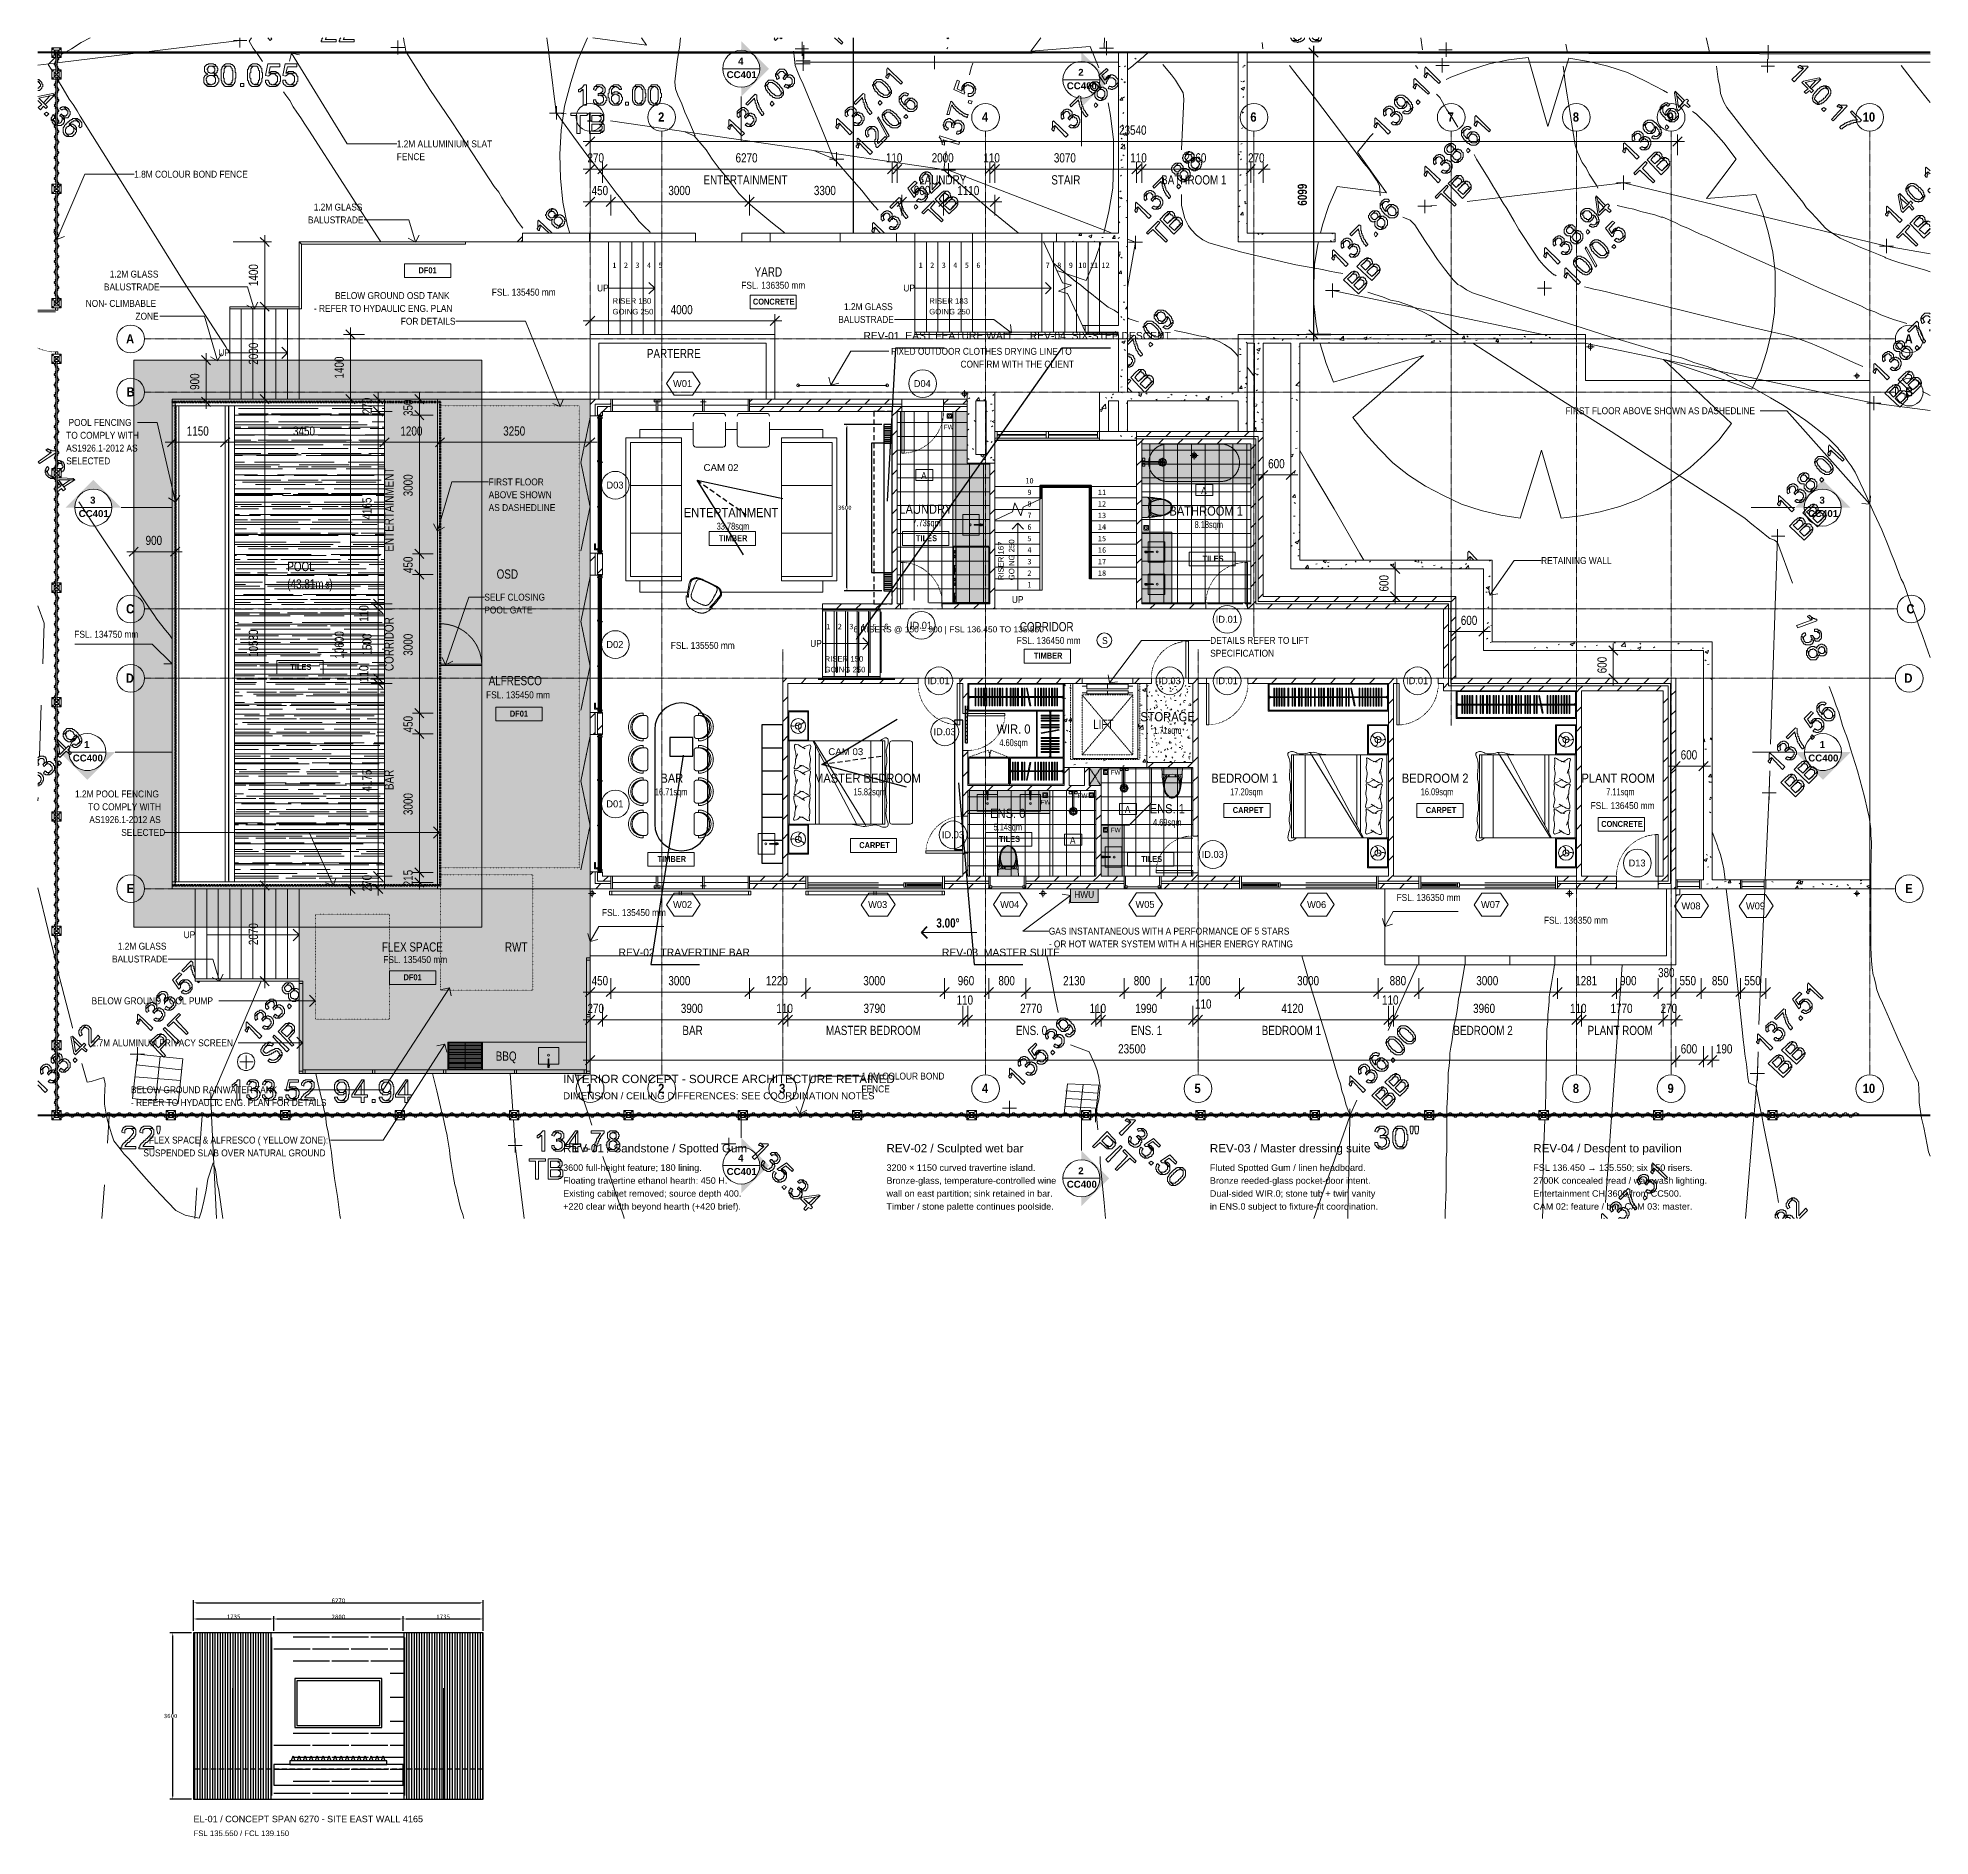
# Model space of a CAD drawing. Header units: millimetres. Extents: x -3370 to 37592, y -25802 to 13127.
import ezdxf

# ---------------------------------------------------------------- set-up
doc = ezdxf.new("R2010")
doc.units = ezdxf.units.MM
for name, pattern in [('Aligning Line', [6.35, 3.175, -3.175]), ('Boundary', [16, 10, -3, 0, -3]), ('Dash', [5, 3, -2]), ('Dash - Tight', [4.5, 3, -1.5]), ('Dot - Tight', [1, 0, -1]), ('Grid Line', [22.225, 12.7, -3.175, 3.175, -3.175]), ('ID_DASH', [170, 110, -60]), ('IMPORT-Dash', [50, 30, -20]), ('IMPORT-IMPORT-DASH _4_', [35, 25, -10]), ('IMPORT-IMPORT-IMPORT-DASHDOT', [1016, 508, -254, 0, -254]), ('pool fencing', [16, 5, -1, 0, -1, 0, -1, 5, -1, 0, -1, 0, -1]), ('T-swing', [1.2, 0, -0.6, 0, -0.6])]:
    doc.linetypes.add(name, pattern=pattern)
for name, color, linetype, lineweight in [('2 Hoop survey', 8, 'Continuous', 9), ('A-ANNO-DIMS', 211, 'Continuous', 9), ('A-ANNO-DIMS-100', 211, 'Continuous', 9), ('A-ANNO-NOTE', 131, 'Continuous', 9), ('A-AREA-IDEN', 2, 'Continuous', 25), ('A-AREA-PATT', 32, 'Continuous', 9), ('A-DETL', 90, 'Continuous', 9), ('A-DETL-GENF', 92, 'Continuous', 9), ('A-DETL-HDLN', 90, 'Dot - Tight', 9), ('A-DETL-THIN', 151, 'Continuous', 9), ('A-DOOR', 31, 'Continuous', 9), ('A-DOOR-HDLN', 31, 'Dash', 9), ('A-DOOR-IDEN', 31, 'Continuous', 9), ('A-FLOR', 192, 'Continuous', 18), ('A-FLOR-HRAL', 11, 'Continuous', 9), ('A-FLOR-HRAL-MBND', 5, 'Dash - Tight', 9), ('A-FLOR-PATT', 8, 'Continuous', 18), ('A-GENM', 13, 'Continuous', 9), ('A-GLAZ', 151, 'Continuous', 9), ('A-GLAZ-CURT', 52, 'Continuous', 9), ('A-GLAZ-CWMG', 51, 'Continuous', 9), ('A-GLAZ-IDEN', 152, 'Continuous', 9), ('A-WALL', 113, 'Continuous', 18), ('A-WALL-PATT', 111, 'Continuous', 18), ('C-BLDG-PADS', 91, 'Continuous', 9), ('C-PROP-LINE', 91, 'Boundary', 70), ('G-ANNO-DIMS', 111, 'Continuous', 9), ('G-ANNO-SYMB', 111, 'Continuous', 9), ('G-ANNO-TEXT', 231, 'Continuous', 9), ('G-IMPT', 8, 'Continuous', 9), ('LG Furniture_dwg _2_', 8, 'Continuous', 9), ('P-PIPE', 3, 'Continuous', 9), ('P-PIPE-CNTR', 3, 'Continuous', 9), ('Q-SPCQ', 91, 'Continuous', 9), ('S-FNDN', 32, 'Continuous', 9), ('S-GRID', 1, 'Continuous', 9), ('S-GRID-IDEN', 1, 'Continuous', 9), ('S-STRS', 31, 'Continuous', 9), ('S-STRS-ANNO', 31, 'Continuous', 9), ('S-STRS-IDEN', 31, 'Continuous', 25), ('S-STRS-MBND', 31, 'Dash - Tight', 9), ('图层 01', 7, 'Continuous', 9), ('默认', 18, 'Continuous', 9)]:
    doc.layers.add(name, color=color, linetype=linetype, lineweight=lineweight)
for name, color, linetype, lineweight, true_color in [('ID_CAMERA_VIEWS', 7, 'Continuous', 25, 0xb86b1b), ('ID_EXISTING_SUPERSEDED', 7, 'Continuous', 25, 0x9e978b), ('ID_FEATURE_WALL', 7, 'Continuous', 25, 0xc83228), ('ID_JOINERY_ELEVATION', 7, 'Continuous', 25, 0x181715), ('ID_LIGHTING_COVE', 7, 'Continuous', 25, 0xb86b1b), ('ID_NEW_JOINERY', 7, 'Continuous', 25, 0x181715), ('ID_REVISION_MARKUP', 7, 'Continuous', 25, 0xc83228)]:
    doc.layers.add(name, color=color, linetype=linetype, lineweight=lineweight, true_color=true_color)
doc.layers.get('ID_EXISTING_SUPERSEDED').off()
doc.styles.add('Arial', font='arial.ttf', dxfattribs={"height": 120})
doc.styles.add('Arial_B', font='arialbd.ttf', dxfattribs={"height": 150})
doc.styles.add('Avenir', font='', dxfattribs={"width": 0.9, "height": 150})
doc.styles.add('Avenir Heavy', font='', dxfattribs={"width": 0.9, "height": 200})
doc.styles.add('Avenir Light', font='', dxfattribs={"height": 150})
doc.styles.add('Avenir Medium', font='', dxfattribs={"width": 0.8, "height": 150})
doc.styles.add('Avenir_1', font='', dxfattribs={"width": 0.8, "height": 200})
doc.styles.add('Avenir_2', font='', dxfattribs={"width": 0.8, "height": 120})
doc.styles.add('Avenir_3', font='', dxfattribs={"width": 0.9, "height": 100})
doc.styles.add('Avenir_B', font='', dxfattribs={"width": 0.9, "height": 200})
doc.styles.add('Avenir_B_1', font='', dxfattribs={"width": 0.8, "height": 200})
doc.styles.add('Avenir_B_2', font='', dxfattribs={"width": 0.85, "height": 130})
doc.styles.add('ID_SANS', font='Arial.ttf')
doc.styles.add('宋体', font='', dxfattribs={"height": 119.0625})
doc.styles.add('宋体_1', font='', dxfattribs={"height": 119.06})
doc.styles.get('Avenir').set_extended_font_data('Avenir')
doc.styles.get('Avenir Heavy').set_extended_font_data('Avenir Heavy')
doc.styles.get('Avenir Light').set_extended_font_data('Avenir Light')
doc.styles.get('Avenir Medium').set_extended_font_data('Avenir Medium')
doc.styles.get('Avenir_1').set_extended_font_data('Avenir')
doc.styles.get('Avenir_2').set_extended_font_data('Avenir')
doc.styles.get('Avenir_3').set_extended_font_data('Avenir')
doc.styles.get('Avenir_B').set_extended_font_data('Avenir', bold=True)
doc.styles.get('Avenir_B_1').set_extended_font_data('Avenir', bold=True)
doc.styles.get('Avenir_B_2').set_extended_font_data('Avenir', bold=True)
doc.styles.get('宋体').set_extended_font_data('SimSun')
doc.styles.get('宋体_1').set_extended_font_data('SimSun')
doc.dimstyles.new('Choo_2mm_Diagonal_Tick', dxfattribs={"dimscale": 304.8, "dimtxt": 282.499429, "dimasz": 0.656168, "dimexe": 0.492126, "dimexo": 0.0625, "dimgap": 0.164042, "dimtad": 1, "dimdsep": 46, "dimtxsty": 'Avenir_1', "dimblk1": 'OBLIQUE', "dimblk2": 'OBLIQUE', "dimsah": 1, "dimcen": 0.09, "dimdle": 0.492126, "dimazin": 3, "dimtfac": 1, "dimtdec": 4, "dimtix": 1, "dimtmove": 0, "dimatfit": 3, "dimfxl": 0.984252, "dimfxlon": 1, "dimtvp": 1, "dimtolj": 1, "dimarcsym": 2})
doc.dimstyles.new('OJID-2_0mm_Diagonal_Tick', dxfattribs={"dimscale": 304.8, "dimtxt": 282.499429, "dimasz": 0.656168, "dimexe": 0.492126, "dimexo": 0.0625, "dimgap": 0.164042, "dimtad": 1, "dimdsep": 46, "dimtxsty": 'Avenir_1', "dimblk1": 'OBLIQUE', "dimblk2": 'OBLIQUE', "dimsah": 1, "dimcen": 0.09, "dimdle": 0.492126, "dimazin": 3, "dimtfac": 1, "dimtdec": 4, "dimtix": 1, "dimtmove": 0, "dimatfit": 3, "dimfxl": 0.984252, "dimfxlon": 1, "dimtvp": 1, "dimtolj": 1, "dimarcsym": 2})
doc.dimstyles.new('OJID-2_0mm_Diagonal_Tick_-_RED', dxfattribs={"dimscale": 304.8, "dimtxt": 282.499429, "dimasz": 0.656168, "dimexe": 0.492126, "dimexo": 0.0625, "dimgap": 0.164042, "dimtad": 1, "dimdsep": 46, "dimtxsty": 'Avenir_B_1', "dimblk1": 'OBLIQUE', "dimblk2": 'OBLIQUE', "dimsah": 1, "dimcen": 0.09, "dimdle": 0.492126, "dimazin": 3, "dimtfac": 1, "dimtdec": 4, "dimtix": 1, "dimtmove": 0, "dimatfit": 3, "dimfxl": 0.984252, "dimfxlon": 1, "dimtvp": 1, "dimtolj": 1, "dimlwd": 25, "dimlwe": 25, "dimarcsym": 2})
doc.dimstyles.new('OJID-2_0mm_Diagonal_Tick_1', dxfattribs={"dimscale": 304.8, "dimtxt": 282.499429, "dimasz": 0.656168, "dimexe": 0.492126, "dimexo": 0.0625, "dimgap": 0.164042, "dimtad": 1, "dimdsep": 46, "dimtxsty": 'Avenir_1', "dimblk1": 'OBLIQUE', "dimblk2": 'OBLIQUE', "dimsah": 1, "dimcen": 0.09, "dimdle": 0.492126, "dimazin": 3, "dimtfac": 1, "dimtdec": 4, "dimtix": 1, "dimtmove": 2, "dimatfit": 3, "dimfxl": 0.984252, "dimfxlon": 1, "dimtvp": 1, "dimtolj": 1, "dimarcsym": 2})
doc.dimstyles.get("Standard").update_dxf_attribs({"dimtxt": 0.18, "dimasz": 0.18, "dimexe": 0.18, "dimexo": 0.0625, "dimgap": 0.09, "dimtad": 1, "dimtih": 1, "dimtoh": 1, "dimdec": 4, "dimdsep": 46, "dimtxsty": 'Standard', "dimcen": 0.09, "dimazin": 3, "dimtfac": 1, "dimtdec": 4, "dimtmove": 0, "dimatfit": 3, "dimfxl": 1, "dimtolj": 1})
pattern_1 = [(50, (0, 0), (728.7365, -63.756), [76.2, -838.2]), (355, (0, 0), (-140.972, 764.228), [60.96, -670.56]), (100.451, (60.7, -5.3), (587.77, 700.467), [64.76, -712.36]), (46.184, (0, 203.2), (1084.316, -168.17), [114.3, -1257.3]), (96.636, (90.4, 189.2), (949.61, 989.71), [97.14, -1068.54]), (351.184, (0, 203.2), (949.62, 989.7), [91.44, -1005.84]), (21, (101.6, 152.4), (606.458, -409.061), [76.2, -838.2]), (326, (101.6, 152.4), (247.208, 736.753), [60.96, -670.56]), (71.451, (152.14, 118.3), (853.668, 327.685), [64.76, -712.36]), (37.5, (0, 0), (12.3547, 338.2201), [33.528, -628.904, 33.528, -647.192, -673.1]), (37.5, (0, 0), (12.3547, 338.2201), [-1343.152, 33.528, -639.572]), (7.5, (0, 0), (267.279, 400.722), [33.528, -354.584, 33.528, -613.664, -256.54]), (7.5, (0, 0), (267.279, 400.722), [-1035.304, 33.528, -223.012]), (327.5, (-226.57, 0), (542.3633, -22.9153), [33.528, -220.472, 33.528, -758.952, -1051.56]), (327.5, (-226.57, 0), (542.3633, -22.9153), [-1046.48, 33.528, -1018.032]), (317.5, (-328.17, 0), (592.517, 101.707), [33.528, -296.672, 33.528, -492.76, -746.76]), (317.5, (-328.17, 0), (592.517, 101.707), [-856.488, 33.528, -713.232])]
pattern_2 = [(45, (0, 0), (-212.132, 212.132), [])]
pattern_3 = [(0, (0, 0), (0, 300), []), (90, (0, 0), (-300, 2e-14), [])]

msp = doc.modelspace()

# ---------------------------------------------------------------- texts
at = {"layer": 'A-ANNO-NOTE', "char_height": 130, "attachment_point": 1, "style": 'Avenir_B_2'}
for s, insert, width in [('DF01', (4869.956, 8161.018), 470.18972), ('CONCRETE', (12107.414, 7482.294), 1056.22328), ('TIMBER', (11372.947, 2361.461), 695.06306), ('TILES', (15639.36, 2361.461), 497.44709), ('TILES', (21841.02, 1919.862), 497.44709), ('TIMBER', (18193.137, -182.444), 695.06306), ('TILES', (2095.495, -425.807), 497.44709), ('DF01', (6847.218, -1437.442), 470.18972), ('CARPET', (22495.33, -3524.274), 742.76347), ('CARPET', (26673.364, -3524.274), 742.76347), ('CONCRETE', (30470.863, -3824.274), 1056.22328), ('CARPET', (14410.349, -4283.501), 742.76347), ('TILES', (17436.266, -4148.359), 497.44709), ('TIMBER', (10045.091, -4583.501), 695.06306), ('TILES', (20511.783, -4582.69), 497.44709), ('DF01', (4545.987, -7142.66), 470.18972)]:
    msp.add_mtext(s, dxfattribs=dict(at, insert=insert, width=width))
at = {"layer": 'A-AREA-IDEN', "lineweight": 9, "attachment_point": 1}
for s, insert, char_height, width, style in [('ENTERTAINMENT', (10612.776, 2950.893), 200, 2633.54344, 'Avenir Heavy'), ('LAUNDRY', (15277.239, 3023.402), 200, 1479.11344, 'Avenir Heavy'), ('BATHROOM 1', (21124.365, 2985.893), 200, 2114.04994, 'Avenir Heavy'), ('33.78sqm', (11323.826, 2631.056), 150, 910.717, 'Avenir Medium'), ('7.73sqm', (15559.789, 2703.565), 150, 795.274, 'Avenir Medium'), ('8.18sqm', (21668.815, 2666.056), 150, 795.274, 'Avenir Medium'), ('STORAGE', (20494.579, -1469.093), 200, 1464.68306, 'Avenir Heavy'), ('WIR. 0', (17381.234, -1734.966), 200, 945.18956, 'Avenir Heavy'), ('1.71sqm', (20771.279, -1788.93), 150, 795.274, 'Avenir Medium'), ('4.60sqm', (17443.284, -2054.803), 150, 795.274, 'Avenir Medium'), ('BAR', (10105.992, -2799.3), 200, 620.50612, 'Avenir Heavy'), ('MASTER BEDROOM', (13432.944, -2799.3), 200, 2979.87244, 'Avenir Heavy'), ('BEDROOM 1', (22030.765, -2799.3), 200, 1904.8095, 'Avenir Heavy'), ('BEDROOM 2', (26154.386, -2799.3), 200, 1904.8095, 'Avenir Heavy'), ('PLANT ROOM', (30043.826, -2799.3), 200, 2092.40437, 'Avenir Heavy'), ('16.71sqm', (9986.792, -3119.137), 150, 910.717, 'Avenir Medium'), ('15.82sqm', (14287.094, -3119.137), 150, 910.717, 'Avenir Medium'), ('17.20sqm', (22441.215, -3119.137), 150, 910.717, 'Avenir Medium'), ('16.09sqm', (26564.836, -3119.137), 150, 910.717, 'Avenir Medium'), ('7.11sqm', (30579.276, -3119.137), 150, 795.274, 'Avenir Medium'), ('ENS. 0', (17245.235, -3561.17), 200, 974.05031, 'Avenir Heavy'), ('ENS. 1', (20697.079, -3459.45), 200, 974.05031, 'Avenir Heavy'), ('5.14sqm', (17319.435, -3881.007), 150, 795.274, 'Avenir Medium'), ('4.69sqm', (20771.279, -3779.287), 150, 795.274, 'Avenir Medium')]:
    msp.add_mtext(s, dxfattribs=dict(at, insert=insert, char_height=char_height, width=width, style=style))
at = {"layer": 'A-DOOR-IDEN', "char_height": 150, "attachment_point": 1, "style": 'Avenir Light'}
for s, insert, width in [('D04', (15590.162, 5718.335), 464.97875), ('D03', (8938.98, 3520.268), 456.96187), ('ID.01', (15507.162, 486.513), 593.24875), ('ID.01', (22127.162, 615.336), 593.24875), ('D02', (8935.98, 70.268), 464.97875), ('ID.01', (15887.162, -714.732), 593.24875), ('ID.03', (20890.162, -714.732), 585.23187), ('ID.01', (22127.162, -714.732), 593.24875), ('ID.01', (26247.162, -714.732), 593.24875), ('ID.03', (16018.69, -1819.396), 585.23187), ('D01', (8935.98, -3379.732), 464.97875), ('ID.03', (16198.938, -4048.459), 585.23187), ('ID.03', (21822.699, -4474.732), 585.23187), ('D13', (31063.162, -4660.336), 456.96187)]:
    msp.add_mtext(s, dxfattribs=dict(at, insert=insert, width=width))
at = {"layer": 'A-GLAZ-IDEN', "char_height": 150, "attachment_point": 1, "style": 'Avenir Light'}
for s, insert, width in [('W01', (10380.117, 5718.242), 513.08), ('W02', (10380.117, -5560.458), 513.08), ('W03', (14603.117, -5560.458), 505.06312), ('W04', (17460.117, -5557.458), 513.08), ('W05', (20390.117, -5557.458), 513.08), ('W06', (24104.231, -5560.458), 513.08), ('W07', (27869.617, -5560.458), 513.08), ('W08', (32208.117, -5589.758), 505.06312), ('W09', (33604.967, -5589.758), 513.08)]:
    msp.add_mtext(s, dxfattribs=dict(at, insert=insert, width=width))
at = {"layer": 'G-ANNO-DIMS', "char_height": 150, "width": 1685.65883, "attachment_point": 1, "line_spacing_factor": 1.129998, "style": 'Avenir'}
for s, insert in [('FSL. 136350 mm', (11856.779, 7846.086)), ('FSL. 135450 mm', (6455.01, 7696.443)), ('FSL. 134750 mm', (-2580.521, 290.668)), ('FSL. 135550 mm', (10330.219, 50.05)), ('FSL. 136450 mm', (17817.976, 155.802)), ('FSL. 135450 mm', (6331.752, -1019.659)), ('FSL. 136450 mm', (30241.827, -3417.55)), ('FSL. 135450 mm', (8841.128, -5732.85)), ('FSL. 136350 mm', (26041.128, -5406.845)), ('FSL. 136350 mm', (29231.181, -5899.827)), ('FSL. 135450 mm', (4106.943, -6750.017))]:
    msp.add_mtext(s, dxfattribs=dict(at, insert=insert))
at = {"layer": 'G-ANNO-DIMS', "lineweight": 18, "insert": (16079.576, -5932.448), "char_height": 200, "width": 664.40185, "attachment_point": 1, "line_spacing_factor": 1.129998, "style": 'Avenir_B_1'}
msp.add_mtext('3.00°', dxfattribs=at)
at = {"layer": 'G-ANNO-SYMB', "char_height": 150, "attachment_point": 1, "style": 'Arial_B'}
for s, insert, width in [('CC401', (11539.449, 12405.418), 801.6875), ('\\fArial|b1|i0|c134|p34|;4', (11787.012, 12696.615), 144.30375), ('\\fArial|b1|i0|c134|p34|;2', (19149.705, 12455.504), 144.30375), ('CC400', (18902.143, 12164.307), 801.6875), ('CC401', (-2486.924, 2904.094), 801.6875), ('\\fArial|b1|i0|c134|p34|;3', (-2239.362, 3195.291), 144.30375), ('CC401', (34948.088, 2904.094), 801.6875), ('\\fArial|b1|i0|c134|p34|;3', (35195.651, 3195.291), 144.30375), ('CC400', (-2615.38, -2387.323), 801.6875), ('\\fArial|b1|i0|c134|p34|;1', (-2367.818, -2096.126), 144.30375), ('CC400', (34953.527, -2387.323), 801.6875), ('\\fArial|b1|i0|c134|p34|;1', (35201.089, -2096.126), 144.30375), ('\\fArial|b1|i0|c134|p34|;4', (11787.012, -11047.891), 144.30375), ('CC401', (11539.449, -11339.088), 801.6875), ('\\fArial|b1|i0|c134|p34|;2', (19149.705, -11323.87), 144.30375), ('CC400', (18902.143, -11615.067), 801.6875)]:
    msp.add_mtext(s, dxfattribs=dict(at, insert=insert, width=width))
at = {"layer": 'G-ANNO-TEXT', "color": 7, "attachment_point": 1}
for s, insert, char_height, width, style in [('1.2M ALLUMINIUM SLAT ', (4398.243, 10907.11), 150, 2712.9105, 'Avenir'), ('1.8M COLOUR BOND FENCE', (-1284.871, 10250.513), 150, 3153.03694, 'Avenir'), ('FENCE', (4398.243, 10629.298), 150, 750.3795, 'Avenir'), ('1.2M GLASS ', (2601.736, 9539.031), 150, 1320.37931, 'Avenir'), ('BALUSTRADE', (2476.72, 9261.219), 150, 1471.89825, 'Avenir'), ('BALUSTRADE', (-1939.222, 7810.419), 150, 1471.89825, 'Avenir'), ('1.2M GLASS ', (-1814.206, 8088.231), 150, 1320.37931, 'Avenir'), ('YARD', (12145.657, 8159.729), 200, 731.139, 'Avenir_1'), ('NON- CLIMBABLE ', (-2334.162, 7453.87), 150, 1948.10063, 'Avenir'), ('BELOW GROUND OSD TANK', (3063.613, 7623.098), 150, 3167.46731, 'Avenir'), ('RISER 180', (9069.674, 7491.796), 120, 1010.12625, 'Arial'), ('1.2M GLASS ', (14080.184, 7383.652), 150, 1320.37931, 'Avenir'), ('RISER 183', (15925.507, 7491.796), 120, 1010.12625, 'Arial'), ('ZONE', (-1256.646, 7176.057), 150, 642.15169, 'Avenir'), ('- REFER TO HYDAULIC ENG. PLAN ', (2605.222, 7345.286), 150, 3723.03675, 'Avenir'), ('FOR DETAILS ', (4486.41, 7067.473), 150, 1443.0375, 'Avenir'), ('GOING 250', (9069.674, 7260.285), 120, 1010.12625, 'Arial'), ('BALUSTRADE', (13955.168, 7105.84), 150, 1471.89825, 'Avenir'), ('GOING 250', (15925.507, 7260.285), 120, 1010.12625, 'Arial'), ('PARTERRE', (9812.723, 6393.371), 200, 1353.2485, 'Avenir_1'), (' FIXED OUTDOOR CLOTHES DRYING LINE TO ', (15048.281, 6416.132), 150, 4956.83381, 'Avenir'), ('CONFIRM WITH THE CLIENT', (16602.046, 6138.319), 150, 3073.66988, 'Avenir'), ('FIRST FLOOR ABOVE SHOWN AS DASHEDLINE', (29698.015, 5130.314), 150, 5108.35275, 'Avenir'), ('TO COMPLY WITH ', (-2756.591, 4598.79), 150, 2005.82212, 'Avenir'), (' POOL FENCING ', (-2756.591, 4876.602), 150, 1868.73356, 'Avenir'), ('FW', (16241.211, 4752.924), 100, 230.886, 'Avenir_3'), ('AS1926.1-2012 AS ', (-2756.591, 4320.977), 150, 2005.82212, 'Avenir'), ('SELECTED', (-2756.591, 4043.165), 150, 1125.56925, 'Avenir'), ('\\fAvenir|b0|i0|c134|p34|;\\W.9;A', (15748.428, 3725.856), 150, 151.51894, 'Avenir'), ('ABOVE SHOWN ', (6387.763, 3311.59), 150, 1811.01206, 'Avenir'), ('FIRST FLOOR ', (6387.763, 3589.402), 150, 1500.759, 'Avenir'), ('\\fAvenir|b0|i0|c134|p34|;\\W.9;A', (21809.925, 3401.284), 150, 151.51894, 'Avenir'), ('AS DASHEDLINE', (6387.763, 3033.777), 150, 1796.58169, 'Avenir'), ('POOL', (2029.021, 1783.339), 200, 769.62, 'Avenir_1'), ('RETAINING WALL', (29170.311, 1886.546), 150, 1919.23987, 'Avenir'), ('(43.81m', (2029.021, 1406.307), 200, 1000.506, 'Avenir_1'), ('\\fAvenir|b0|i0|c134|p34|;\\W.8;3', (2854.521, 1333.39), 120, 102.616, 'Avenir_2'), ('\\fAvenir|b0|i0|c134|p34|;\\W.8;)', (2939.188, 1406.307), 200, 76.962, 'Avenir_1'), ('OSD', (6561.115, 1619.988), 200, 590.042, 'Avenir_1'), ('SELF CLOSING ', (6295.074, 1094.537), 150, 1666.70831, 'Avenir'), ('POOL GATE', (6295.074, 816.724), 150, 1320.37931, 'Avenir'), ('\\fArial|b0|i0|c134|p34|;6', (14952.24, 444.97), 120, 112.23625, 'Arial'), ('CORRIDOR', (17884.617, 479.687), 200, 1430.2105, 'Avenir_1'), ('\\fAvenir|b0|i0|c134|p34|;\\W.9;S', (19667.608, 154.841), 150, 129.87338, 'Avenir'), ('DETAILS REFER TO LIFT ', (22006.567, 158.424), 150, 2619.11306, 'Avenir'), ('RISER 150', (13659.767, -257.11), 120, 1010.12625, 'Arial'), ('SPECIFICATION', (22006.567, -119.389), 150, 1709.99944, 'Avenir'), ('ALFRESCO', (6387.763, -687.091), 200, 1398.143, 'Avenir_1'), ('GOING 250', (13659.767, -488.621), 120, 1010.12625, 'Arial'), ('LIFT', (19473.37, -1632.415), 200, 525.907, 'Avenir_1'), ('FW', (19854.796, -2722.653), 100, 230.886, 'Avenir_3'), ('1.2M POOL FENCING ', (-2565.738, -3165.316), 150, 2337.72075, 'Avenir'), ('FW', (19136.816, -3228.278), 100, 230.886, 'Avenir_3'), ('TO COMPLY WITH ', (-2279.988, -3443.129), 150, 1991.39175, 'Avenir'), ('FW', (18335.303, -3368.628), 100, 230.886, 'Avenir_3'), ('\\fAvenir|b0|i0|c134|p34|;\\W.9;A', (20158.671, -3503.516), 150, 151.51894, 'Avenir'), ('AS1926.1-2012 AS ', (-2256.175, -3720.941), 150, 1962.531, 'Avenir'), ('SELECTED', (-1565.613, -3998.754), 150, 1125.56925, 'Avenir'), ('FW', (19854.796, -3970.212), 100, 230.886, 'Avenir_3'), ('\\fAvenir|b0|i0|c134|p34|;\\W.9;A', (18971.036, -4169.344), 150, 151.51894, 'Avenir'), ('HWU', (19064.238, -5341.269), 150, 555.56944, 'Avenir'), ('GAS INSTANTANEOUS WITH A PERFORMANCE OF 5 STARS', (18513.997, -6135.091), 150, 6522.5295, 'Avenir'), ('1.2M GLASS ', (-1639.87, -6460.969), 150, 1320.37931, 'Avenir'), ('FLEX SPACE', (4077.993, -6451.832), 200, 1584.1345, 'Avenir_1'), ('RWT', (6740.96, -6451.832), 200, 590.042, 'Avenir_1'), ('- OR HOT WATER SYSTEM WITH A HIGHER ENERGY RATING', (18513.997, -6412.903), 150, 6529.74469, 'Avenir'), ('BALUSTRADE', (-1764.886, -6738.781), 150, 1471.89825, 'Avenir'), ('BELOW GROUND POOL PUMP', (-2207.003, -7644.098), 150, 3340.63181, 'Avenir'), ('1.7M ALUMINUM PRIVACY SCREEN', (-2207.003, -8552.956), 150, 3845.69494, 'Avenir'), ('BBQ', (6541.826, -8815.717), 200, 577.215, 'Avenir_1'), ('1.8M COLOUR BOND ', (14458.602, -9273.752), 150, 2366.5815, 'Avenir'), ('BELOW GROUND RAINWATER TANK', (-1354.643, -9567.898), 150, 4018.85944, 'Avenir'), ('FENCE', (14458.602, -9551.565), 150, 750.3795, 'Avenir'), ('- REFER TO HYDAULIC ENG. PLAN FOR DETAILS', (-1354.643, -9845.711), 150, 5231.01094, 'Avenir'), ('SUSPENDED SLAB OVER NATURAL GROUND', (-1085.671, -10936.474), 150, 4906.3275, 'Avenir'), ('FLEX SPACE & ALFRESCO ( YELLOW ZONE): ', (-966.608, -10658.662), 150, 4762.02375, 'Avenir')]:
    msp.add_mtext(s, dxfattribs=dict(at, insert=insert, char_height=char_height, width=width, style=style))
at = {"layer": 'G-ANNO-TEXT', "color": 7, "char_height": 120, "width": 1010.12625, "attachment_point": 1, "rotation": 90, "style": 'Arial'}
for s, insert in [('RISER 167', (17416.787, 1384.637)), ('GOING 250', (17648.297, 1384.637))]:
    msp.add_mtext(s, dxfattribs=dict(at, insert=insert))
at = {"layer": 'ID_CAMERA_VIEWS', "style": 'ID_SANS'}
for s, p in [('CAM 02', (11040, 3750)), ('CAM 03', (13740, -2400))]:
    msp.add_text(s, height=150, dxfattribs=at).set_placement(p)
at = {"layer": 'ID_LIGHTING_COVE', "style": 'ID_SANS'}
msp.add_text('6 RISERS @ 150 = 900 | FSL 136.450 TO 135.550', height=130, dxfattribs=at).set_placement((14284.04, 258.364))
at = {"layer": 'ID_REVISION_MARKUP', "style": 'ID_SANS'}
for s, height, p in [('REV-01  EAST FEATURE WALL', 160, (14500, 6600)), ('REV-04  SIX-STEP DESCENT', 160, (18100, 6600)), ('REV-02  TRAVERTINE BAR', 160, (9200, -6750)), ('REV-03  MASTER SUITE', 160, (16200, -6750)), ('INTERIOR CONCEPT - SOURCE ARCHITECTURE RETAINED', 180, (8000, -9500)), ('DIMENSION / CEILING DIFFERENCES: SEE COORDINATION NOTES', 150, (8000, -9850)), ('REV-01 / Sandstone / Spotted Gum', 180, (8000, -11000)), ('REV-02 / Sculpted wet bar', 180, (15000, -11000)), ('REV-03 / Master dressing suite', 180, (22000, -11000)), ('REV-04 / Descent to pavilion', 180, (29000, -11000)), ('3600 full-height feature; 180 lining.', 140, (8000, -11400)), ('3200 × 1150 curved travertine island.', 140, (15000, -11400)), ('Fluted Spotted Gum / linen headboard.', 140, (22000, -11400)), ('FSL 136.450 → 135.550; six 150 risers.', 140, (29000, -11400)), ('Floating travertine ethanol hearth: 450 H.', 140, (8000, -11680)), ('Existing cabinet removed; source depth 400.', 140, (8000, -11960)), ('wall on east partition; sink retained in bar.', 140, (15000, -11960)), ('Bronze-glass, temperature-controlled wine', 140, (15000, -11680)), ('Bronze reeded-glass pocket-door intent.', 140, (22000, -11680)), ('Dual-sided WIR.0; stone tub + twin vanity', 140, (22000, -11960)), ('2700K concealed tread / wall-wash lighting.', 140, (29000, -11680)), ('Entertainment CH.3600 from CC500.', 140, (29000, -11960)), ('+220 clear width beyond hearth (+420 brief).', 140, (8000, -12240)), ('Timber / stone palette continues poolside.', 140, (15000, -12240)), ('in ENS.0 subject to fixture-fit coordination.', 140, (22000, -12240)), ('CAM 02: feature / bar. CAM 03: master.', 140, (29000, -12240)), ('EL-01 / CONCEPT SPAN 6270 - SITE EAST WALL 4165', 140, (0, -25500)), ('FSL 135.550 / FCL 139.150', 120, (0, -25800))]:
    msp.add_text(s, height=height, dxfattribs=at).set_placement(p)
at = {"layer": 'S-GRID-IDEN', "char_height": 200, "attachment_point": 1, "style": 'Avenir_B'}
for s, insert, width in [('\\fAvenir|b1|i0|c134|p34|;\\W.9;1', (8506.762, 11513.575), 180.37969), ('\\fAvenir|b1|i0|c134|p34|;\\W.9;2', (10056.762, 11513.575), 180.37969), ('\\fAvenir|b1|i0|c134|p34|;\\W.9;4', (17066.762, 11513.575), 180.37969), ('\\fAvenir|b1|i0|c134|p34|;\\W.9;6', (22876.762, 11513.575), 180.37969), ('\\fAvenir|b1|i0|c134|p34|;\\W.9;7', (27146.762, 11513.575), 180.37969), ('\\fAvenir|b1|i0|c134|p34|;\\W.9;8', (29856.762, 11513.575), 180.37969), ('\\fAvenir|b1|i0|c134|p34|;\\W.9;9', (31906.762, 11513.575), 180.37969), ('10', (36132.512, 11513.575), 360.75937), ('\\fAvenir|b1|i0|c134|p34|;\\W.9;A', (-1460.127, 6712.559), 223.67081), ('\\fAvenir|b1|i0|c134|p34|;\\W.9;A', (37040.544, 6712.559), 223.67081), ('\\fAvenir|b1|i0|c134|p34|;\\W.9;B', (-1451.127, 5562.559), 202.02525), ('\\fAvenir|b1|i0|c134|p34|;\\W.9;B', (37049.544, 5562.559), 202.02525), ('\\fAvenir|b1|i0|c134|p34|;\\W.9;C', (-1460.127, 867.559), 223.67081), ('\\fAvenir|b1|i0|c134|p34|;\\W.9;C', (37080.544, 867.559), 223.67081), ('\\fAvenir|b1|i0|c134|p34|;\\W.9;D', (-1465.977, -632.441), 238.10119), ('\\fAvenir|b1|i0|c134|p34|;\\W.9;D', (37034.694, -632.441), 238.10119), ('\\fAvenir|b1|i0|c134|p34|;\\W.9;E', (-1447.977, -5187.441), 194.81006), ('\\fAvenir|b1|i0|c134|p34|;\\W.9;E', (37052.694, -5187.441), 194.81006), ('\\fAvenir|b1|i0|c134|p34|;\\W.9;1', (8506.762, -9514.812), 180.37969), ('\\fAvenir|b1|i0|c134|p34|;\\W.9;2', (10056.762, -9514.812), 180.37969), ('\\fAvenir|b1|i0|c134|p34|;\\W.9;3', (12676.762, -9514.812), 180.37969), ('\\fAvenir|b1|i0|c134|p34|;\\W.9;4', (17066.762, -9514.812), 180.37969), ('\\fAvenir|b1|i0|c134|p34|;\\W.9;5', (21666.762, -9514.812), 180.37969), ('\\fAvenir|b1|i0|c134|p34|;\\W.9;8', (29856.762, -9514.812), 180.37969), ('\\fAvenir|b1|i0|c134|p34|;\\W.9;9', (31906.762, -9514.812), 180.37969), ('10', (36132.512, -9514.812), 360.75937)]:
    msp.add_mtext(s, dxfattribs=dict(at, insert=insert, width=width))
at = {"layer": 'S-STRS-ANNO', "attachment_point": 1, "line_spacing_factor": 0.877739}
for s, insert, char_height, width, style in [('\\f宋体|b0|i0|c134|p2|;1', (9065.496, 8264.721), 119.06, 104.50362, '宋体_1'), ('\\f宋体|b0|i0|c134|p2|;2', (9315.496, 8264.721), 119.06, 104.50362, '宋体_1'), ('\\f宋体|b0|i0|c134|p2|;3', (9565.496, 8264.721), 119.06, 104.50362, '宋体_1'), ('\\f宋体|b0|i0|c134|p2|;4', (9815.496, 8264.721), 119.06, 104.50362, '宋体_1'), ('\\f宋体|b0|i0|c134|p2|;5', (10065.496, 8264.721), 119.06, 104.50362, '宋体_1'), ('\\f宋体|b0|i0|c134|p2|;1', (15695.496, 8264.721), 119.06, 104.50362, '宋体_1'), ('\\f宋体|b0|i0|c134|p2|;2', (15945.496, 8264.721), 119.06, 104.50362, '宋体_1'), ('\\f宋体|b0|i0|c134|p2|;3', (16195.496, 8264.721), 119.06, 104.50362, '宋体_1'), ('\\f宋体|b0|i0|c134|p2|;4', (16445.496, 8264.721), 119.06, 104.50362, '宋体_1'), ('\\f宋体|b0|i0|c134|p2|;5', (16695.496, 8264.721), 119.06, 104.50362, '宋体_1'), ('\\f宋体|b0|i0|c134|p2|;6', (16945.496, 8264.721), 119.06, 104.50362, '宋体_1'), ('\\f宋体|b0|i0|c134|p2|;7', (18445.496, 8264.721), 119.06, 104.50362, '宋体_1'), ('\\f宋体|b0|i0|c134|p2|;8', (18695.496, 8264.721), 119.06, 104.50362, '宋体_1'), ('\\f宋体|b0|i0|c134|p2|;9', (18945.496, 8264.721), 119.06, 104.50362, '宋体_1'), ('10', (19151.953, 8264.721), 119.06, 209.00723, '宋体_1'), ('11', (19401.953, 8264.721), 119.06, 209.00723, '宋体_1'), ('12', (19651.953, 8264.721), 119.06, 209.00723, '宋体_1'), ('10', (18006.951, 3599.723), 119.0625, 209.01162, '宋体'), ('\\f宋体|b0|i0|c134|p2|;9', (18050.496, 3349.723), 119.0625, 104.50581, '宋体'), ('11', (19576.951, 3349.723), 119.0625, 209.01162, '宋体'), ('\\f宋体|b0|i0|c134|p2|;8', (18050.496, 3099.723), 119.0625, 104.50581, '宋体'), ('12', (19576.951, 3099.723), 119.0625, 209.01162, '宋体'), ('\\f宋体|b0|i0|c134|p2|;7', (18050.496, 2849.723), 119.0625, 104.50581, '宋体'), ('\\f宋体|b0|i0|c134|p2|;6', (18050.496, 2599.723), 119.0625, 104.50581, '宋体'), ('13', (19576.951, 2849.723), 119.0625, 209.01162, '宋体'), ('14', (19576.951, 2599.723), 119.0625, 209.01162, '宋体'), ('\\f宋体|b0|i0|c134|p2|;4', (18050.496, 2099.723), 119.0625, 104.50581, '宋体'), ('\\f宋体|b0|i0|c134|p2|;5', (18050.496, 2349.723), 119.0625, 104.50581, '宋体'), ('15', (19576.951, 2349.723), 119.0625, 209.01162, '宋体'), ('16', (19576.951, 2099.723), 119.0625, 209.01162, '宋体'), ('\\f宋体|b0|i0|c134|p2|;3', (18050.496, 1849.723), 119.0625, 104.50581, '宋体'), ('17', (19576.951, 1849.723), 119.0625, 209.01162, '宋体'), ('\\f宋体|b0|i0|c134|p2|;2', (18050.496, 1599.723), 119.0625, 104.50581, '宋体'), ('\\f宋体|b0|i0|c134|p2|;1', (18050.496, 1349.723), 119.0625, 104.50581, '宋体'), ('18', (19576.951, 1599.723), 119.0625, 209.01162, '宋体'), ('\\f宋体|b0|i0|c134|p2|;1', (13695.496, 444.721), 119.06, 104.50362, '宋体_1'), ('\\f宋体|b0|i0|c134|p2|;2', (13945.496, 444.721), 119.06, 104.50362, '宋体_1'), ('\\f宋体|b0|i0|c134|p2|;3', (14195.496, 444.721), 119.06, 104.50362, '宋体_1'), ('\\f宋体|b0|i0|c134|p2|;4', (14445.496, 444.721), 119.06, 104.50362, '宋体_1'), ('\\f宋体|b0|i0|c134|p2|;5', (14695.496, 444.721), 119.06, 104.50362, '宋体_1')]:
    msp.add_mtext(s, dxfattribs=dict(at, insert=insert, char_height=char_height, width=width, style=style))
at = {"layer": 'S-STRS-IDEN', "lineweight": 9, "char_height": 150, "width": 298.3194, "attachment_point": 1, "line_spacing_factor": 1.129998, "style": 'Avenir'}
for insert in [(8735.44, 7787.739), (15365.44, 7787.739), (535.44, 6387.739), (17714.361, 1042.33), (13349.122, 92.739), (-214.56, -6212.261)]:
    msp.add_mtext('UP', dxfattribs=dict(at, insert=insert))

# ---------------------------------------------------------------- blocks, each defined once
blk = doc.blocks.new('M_Single-Flush - 900 x 2400mm In-1960865-Lower Ground Floor')
at = {"layer": 'A-DOOR'}
for p, q in [((399, -55), (399, -955)), ((450, -55), (399, -55)), ((450, -55), (450, -955)), ((450, -955), (399, -955))]:
    blk.add_line(p, q, dxfattribs=at)
at = {"layer": 'A-DOOR', "linetype": 'T-swing'}
blk.add_arc((450, -55), 902, 180, 266.7576, dxfattribs=at)
blk = doc.blocks.new('M_Single-Flush - 900 x 2400mm In-1960867-Lower Ground Floor')
at = {"layer": 'A-DOOR'}
for p, q in [((399, 55), (399, 955)), ((450, 955), (399, 955)), ((450, 55), (450, 955)), ((450, 55), (399, 55))]:
    blk.add_line(p, q, dxfattribs=at)
at = {"layer": 'A-DOOR', "linetype": 'T-swing'}
blk.add_arc((450, 55), 902, 93.2424, 180, dxfattribs=at)
blk = doc.blocks.new('HRZT - WINDOW -   2 Pane - Casement 1 Opening _ 1 Fixed Multipane2 - 2000x3000-2161523-Lower Ground Floor')
at = {"layer": 'A-GLAZ'}
for p, q in [((-1957, 135), (-1917, 135)), ((1003, 135), (-1917, 135)), ((-1917, 135), (-1917, -135)), ((1003, -135), (1003, 135)), ((1003, 135), (1043, 135)), ((-1917, -135), (-1957, -135)), ((-1117, -5), (-1917, -5)), ((-1917, -35), (-1877, -35)), ((-1917, -75), (-1917, -35)), ((-1877, -75), (-1917, -75)), ((-1917, -105), (-1117, -105)), ((-1917, -135), (1003, -135)), ((-1877, -35), (-1877, -75)), ((-1157, -35), (-1877, -35)), ((-1877, -52), (-1157, -52)), ((-1877, -58), (-1877, -52)), ((-1157, -58), (-1877, -58)), ((-1877, -75), (-1157, -75)), ((-1157, -35), (-1117, -35)), ((-1157, -75), (-1157, -35)), ((-1157, -52), (-1157, -58)), ((-1117, -75), (-1157, -75)), ((-1117, -5), (-1077, -5)), ((-1117, -105), (-1117, -5)), ((-1117, -35), (-1117, -75)), ((-1077, -105), (-1117, -105)), ((-1077, -5), (-1077, -105)), ((-1077, -52), (1003, -52)), ((-1077, -58), (-1077, -52)), ((1003, -58), (-1077, -58)), ((-527, -5), (1003, -5)), ((-527, -105), (1003, -105)), ((1003, -52), (1003, -58)), ((1043, -135), (1003, -135))]:
    blk.add_line(p, q, dxfattribs=at)
blk = doc.blocks.new('HRZT - WINDOW -   2 Pane - Casement 1 Opening _ 1 Fixed Multipane2 - 2000x3000-2161524-Lower Ground Floor')
at = {"layer": 'A-GLAZ'}
for p, q in [((-1917, 135), (-1957, 135)), ((-1917, 135), (1003, 135)), ((-1917, -135), (-1917, 135)), ((-1917, 105), (-1117, 105)), ((-1877, 75), (-1917, 75)), ((-1917, 75), (-1917, 35)), ((-1917, 35), (-1877, 35)), ((-1117, 5), (-1917, 5)), ((-1877, 35), (-1877, 75)), ((-1877, 75), (-1157, 75)), ((-1157, 58), (-1877, 58)), ((-1877, 58), (-1877, 52)), ((-1877, 52), (-1157, 52)), ((-1157, 35), (-1877, 35)), ((-1117, 75), (-1157, 75)), ((-1157, 75), (-1157, 35)), ((-1157, 52), (-1157, 58)), ((-1157, 35), (-1117, 35)), ((-1077, 105), (-1117, 105)), ((-1117, 105), (-1117, 5)), ((-1117, 35), (-1117, 75)), ((-1117, 5), (-1077, 5)), ((-1077, 5), (-1077, 105)), ((1003, 58), (-1077, 58)), ((-1077, 58), (-1077, 52)), ((-1077, 52), (1003, 52)), ((-527, 105), (1003, 105)), ((-527, 5), (1003, 5)), ((1043, 135), (1003, 135)), ((1003, 135), (1003, -135)), ((1003, 52), (1003, 58)), ((-1957, -135), (-1917, -135)), ((1003, -135), (-1917, -135)), ((1003, -135), (1043, -135))]:
    blk.add_line(p, q, dxfattribs=at)
blk = doc.blocks.new('System Panel - 10mm Glazed Panel-2229844-Lower Ground Floor')
at = {"layer": 'A-GLAZ-CURT'}
for p, q in [((530, 5), (-530, 5)), ((-530, 5), (-530, -5)), ((530, -5), (530, 5)), ((-530, -5), (530, -5))]:
    blk.add_line(p, q, dxfattribs=at)
blk = doc.blocks.new('Rectangular Mullion - 50 x 150mm-2229841-Lower Ground Floor')
at = {"layer": 'A-GLAZ-CWMG'}
for p, q in [((18454, 4608), (17394, 4608)), ((18454, 4458), (17394, 4458))]:
    blk.add_line(p, q, dxfattribs=at)
blk = doc.blocks.new('Rectangular Mullion - 50 x 150mm-2229842-Lower Ground Floor')
at = {"layer": 'A-GLAZ-CWMG'}
for p, q in [((19564, 4608), (18504, 4608)), ((19564, 4458), (18504, 4458))]:
    blk.add_line(p, q, dxfattribs=at)
blk = doc.blocks.new('Rectangular Mullion - 50 x 150mm-1440516-Lower Ground Floor')
at = {"layer": 'A-GLAZ-CWMG'}
for p, q in [((-50, 75), (0, 75)), ((-50, -75), (-50, 75)), ((0, 75), (0, -75)), ((0, -75), (-50, -75))]:
    blk.add_line(p, q, dxfattribs=at)
blk = doc.blocks.new('Rectangular Mullion - 50 x 150mm-1440518-Lower Ground Floor')
at = {"layer": 'A-GLAZ-CWMG'}
for p, q in [((0, 75), (-50, 75)), ((-50, 75), (-50, -75)), ((0, -75), (0, 75)), ((-50, -75), (0, -75))]:
    blk.add_line(p, q, dxfattribs=at)
blk = doc.blocks.new('Rectangular Mullion - 50 x 150mm-1440511-Lower Ground Floor')
at = {"layer": 'A-GLAZ-CWMG'}
for p, q in [((-25, 75), (25, 75)), ((-25, -75), (-25, 75)), ((25, 75), (25, -75)), ((25, -75), (-25, -75))]:
    blk.add_line(p, q, dxfattribs=at)
blk = doc.blocks.new('System Panel - 10mm Glazed Panel-2181284-Lower Ground Floor')
at = {"layer": 'A-GLAZ-CURT'}
for p, q in [((-600, 5), (600, 5)), ((-600, 5), (-600, -5)), ((600, 5), (600, -5)), ((600, -5), (-600, -5))]:
    blk.add_line(p, q, dxfattribs=at)
blk = doc.blocks.new('Rectangular Mullion - Frame 50 x 150mm-2345534-Lower Ground Floor')
at = {"layer": 'A-GLAZ-CWMG'}
for p, q in [((0, 40), (-50, 40)), ((-50, 40), (-50, -40)), ((0, -40), (0, 40)), ((-50, -40), (0, -40))]:
    blk.add_line(p, q, dxfattribs=at)
blk = doc.blocks.new('M_Single-Flush - 0864 x 2134mm Ex-2041123-Lower Ground Floor')
at = {"layer": 'A-DOOR'}
for p, q in [((399, 135), (399, 1035)), ((450, 1035), (399, 1035)), ((450, 135), (450, 1035)), ((450, 135), (399, 135))]:
    blk.add_line(p, q, dxfattribs=at)
at = {"layer": 'A-DOOR', "linetype": 'T-swing'}
blk.add_arc((450, 135), 902, 93.2424, 180, dxfattribs=at)
blk = doc.blocks.new('CE fix 3 Pane with Sill _Adjustable_ - 3000_2400-2041126-Lower Ground Floor')
at = {"layer": 'A-GLAZ'}
for p, q in [((-1468.25, 135), (-1500, 135)), ((-1500, 135), (-1500, -135)), ((-1468.25, -135), (-1468.25, 135)), ((-1468.25, 0), (-519.05, 0)), ((-436.5, 71.5), (-563.5, 71.5)), ((-519.05, 135), (-519.05, -135)), ((-480.95, 135), (-519.05, 135)), ((-480.95, -135), (-480.95, 135)), ((-480.95, 0), (480.95, 0)), ((436.5, 115.95), (480.95, 115.95)), ((436.5, 71.5), (436.5, 115.95)), ((563.5, 71.5), (436.5, 71.5)), ((480.95, 135), (480.95, -135)), ((519.05, 135), (480.95, 135)), ((480.95, 135), (519.05, 135)), ((480.95, 71.5), (480.95, 135)), ((519.05, -135), (519.05, 135)), ((519.05, 135), (519.05, 71.5)), ((519.05, 115.95), (563.5, 115.95)), ((519.05, 0), (1468.25, 0)), ((563.5, 115.95), (563.5, 71.5)), ((1500, 135), (1468.25, 135)), ((1468.25, 135), (1468.25, -135)), ((1500, -135), (1500, 135)), ((-1500, -135), (-1468.25, -135)), ((-519.05, -135), (-480.95, -135)), ((480.95, -135), (519.05, -135)), ((1468.25, -135), (1500, -135))]:
    blk.add_line(p, q, dxfattribs=at)
blk = doc.blocks.new('M_Single-Flush - 800 x 2400mm In-1960871-Lower Ground Floor')
at = {"layer": 'A-DOOR'}
for p, q in [((349, -55), (349, -855)), ((400, -55), (349, -55)), ((400, -55), (400, -855)), ((400, -855), (349, -855))]:
    blk.add_line(p, q, dxfattribs=at)
at = {"layer": 'A-DOOR', "linetype": 'T-swing'}
blk.add_arc((400, -55), 802, 180, 266.3526, dxfattribs=at)
blk = doc.blocks.new('Choo Window - 1 Pane - Awning - 800x1500-2041124-Lower Ground Floor')
at = {"layer": 'A-GLAZ'}
for p, q in [((-400, 135), (-380.95, 135)), ((-380.95, 70.55), (-380.95, 135)), ((-380.95, 115), (-380.95, 70.55)), ((-380.95, 115), (-336.5, 115)), ((-380.95, 70.55), (-336.5, 70.55)), ((-380.95, 70.55), (-368.25, 70.55)), ((-368.25, -135), (-368.25, 70.55)), ((-336.5, 115), (-336.5, 70.55)), ((-336.5, 92.775), (336.5, 92.775)), ((336.5, 115), (336.5, 70.55)), ((380.95, 115), (336.5, 115)), ((380.95, 70.55), (336.5, 70.55)), ((368.25, 70.55), (380.95, 70.55)), ((368.25, 70.55), (368.25, -135)), ((380.95, 70.55), (380.95, 135)), ((400, 135), (380.95, 135)), ((380.95, 115), (380.95, 70.55)), ((-368.25, -135), (-400, -135)), ((368.25, -135), (400, -135))]:
    blk.add_line(p, q, dxfattribs=at)
blk = doc.blocks.new('栏杆扶手 - 栏杆扶手-1406236-Lower Ground Floor')
at = {"layer": 'A-FLOR-HRAL'}
for p, q in [((-2767, 12818), (-2912, 12818)), ((-2912, 12798), (-2767, 12798)), ((-2767, 12798), (-2767, 12818)), ((-2632, 12818), (-2767, 12818)), ((-2767, 12798), (-2632, 12798)), ((-2632, 12798), (-2632, 12818)), ((-2062, 12818), (-2632, 12818)), ((-2632, 12798), (-2062, 12798)), ((-2062, 12798), (-2062, 12818)), ((920, 12818), (-2062, 12818)), ((-2062, 12798), (920, 12798)), ((920, 12798), (920, 12818)), ((1174, 12818), (920, 12818)), ((920, 12798), (1174, 12798)), ((1174, 12798), (1174, 12818)), ((1385, 12818), (1174, 12818)), ((1174, 12798), (1385, 12798)), ((1385, 12798), (1385, 12818)), ((1829, 12818), (1385, 12818)), ((1385, 12798), (1829, 12798)), ((1829, 12798), (1829, 12818)), ((3278, 12818), (1829, 12818)), ((1829, 12798), (3278, 12798)), ((3278, 12798), (3278, 12818)), ((4602, 12818), (3278, 12818)), ((3278, 12798), (4602, 12798)), ((4602, 12798), (4602, 12818)), ((4627, 12818), (4602, 12818)), ((4602, 12798), (4627, 12798)), ((4627, 12798), (4627, 12818)), ((4644, 12818), (4627, 12818)), ((4627, 12798), (4644, 12798)), ((4644, 12798), (4644, 12818)), ((7092, 12818), (4644, 12818)), ((4644, 12798), (7092, 12798)), ((7092, 12798), (7092, 12818)), ((7726, 12818), (7092, 12818)), ((7092, 12798), (7726, 12798)), ((7726, 12798), (7726, 12818)), ((10373, 12818), (7726, 12818)), ((7726, 12798), (10373, 12798)), ((10373, 12798), (10373, 12818)), ((10553, 12818), (10373, 12818)), ((10373, 12798), (10553, 12798)), ((10553, 12798), (10553, 12818)), ((10747, 12818), (10553, 12818)), ((10553, 12798), (10747, 12798)), ((10747, 12798), (10747, 12818)), ((11283, 12818), (10747, 12818)), ((10747, 12798), (11283, 12798)), ((13006, 12818), (11383, 12818)), ((11383, 12798), (13006, 12798)), ((13006, 12798), (13006, 12818)), ((14071, 12818), (13006, 12818)), ((13006, 12798), (14071, 12798)), ((14071, 12798), (14071, 12818)), ((14800, 12818), (14071, 12818)), ((14071, 12798), (14800, 12798)), ((14800, 12798), (14800, 12818)), ((16414, 12818), (14800, 12818)), ((14800, 12798), (16414, 12798)), ((16414, 12798), (16414, 12818)), ((16766, 12818), (16414, 12818)), ((16414, 12798), (16766, 12798)), ((16766, 12798), (16766, 12818)), ((16795, 12818), (16766, 12818)), ((16766, 12798), (16795, 12798)), ((16795, 12798), (16795, 12818)), ((17107, 12818), (16795, 12818)), ((16795, 12798), (17107, 12798)), ((17883, 12818), (17234, 12818)), ((17234, 12798), (17883, 12798)), ((17883, 12798), (17883, 12818)), ((18034, 12818), (17883, 12818)), ((17883, 12798), (18034, 12798))]:
    blk.add_line(p, q, dxfattribs=at)
at = {"layer": 'A-FLOR-HRAL', "lineweight": 18}
for p, q in [((11283, 12818), (11283, 12798)), ((11383, 12818), (11283, 12818)), ((11283, 12798), (11383, 12798)), ((11383, 12798), (11383, 12818)), ((17107, 12818), (17107, 12798)), ((17234, 12818), (17107, 12818)), ((17107, 12798), (17234, 12798)), ((17234, 12798), (17234, 12818)), ((18034, 12818), (18034, 12798)), ((18153, 12818), (18034, 12818)), ((18034, 12798), (18153, 12798)), ((18153, 12798), (18153, 12818))]:
    blk.add_line(p, q, dxfattribs=at)
blk = doc.blocks.new('Lift - Centre door _AUS_ - 13 Person 1000kg load_ deep-1960868-Lower Ground Floor')
at = {"layer": 'Q-SPCQ'}
for p, q in [((-496, 58), (-396, 58)), ((-496, 55), (-496, 58)), ((-461, 59), (-431, 59)), ((-461, 59), (-461, 59)), ((-461, 59), (-461, 59)), ((-461, 59), (-461, 59)), ((-431, 59), (-432, 59)), ((-432, 59), (-431, 59)), ((-431, 59), (-432, 59)), ((-396, 58), (-396, 55)), ((-296, -55), (-296, 55)), ((-296, 55), (804, 55)), ((804, -55), (804, 55)), ((804, -55), (-296, -55)), ((-196, -115), (-296, -115)), ((-196, -260), (-296, -260)), ((-196, -75), (-196, -175)), ((254, -75), (-196, -75)), ((-196, -175), (254, -175)), ((-196, -220), (-196, -280)), ((254, -220), (-196, -220)), ((-196, -280), (254, -280)), ((254, -175), (254, -75)), ((704, -75), (254, -75)), ((254, -75), (254, -175)), ((254, -175), (704, -175)), ((254, -280), (254, -220)), ((704, -220), (254, -220)), ((254, -220), (254, -280)), ((254, -280), (704, -280)), ((704, -175), (704, -75)), ((704, -115), (804, -115)), ((704, -280), (704, -220)), ((704, -260), (804, -260))]:
    blk.add_line(p, q, dxfattribs=at)
at = {"layer": 'Q-SPCQ', "linetype": 'Aligning Line'}
for p, q in [((-546, -1700), (-546, -55)), ((-546, -55), (954, -55)), ((-296, -1605), (804, -305)), ((-296, -305), (804, -1605)), ((-296, -1605), (-296, -305)), ((-296, -305), (804, -305)), ((804, -305), (804, -1605)), ((954, -55), (954, -1700)), ((804, -1605), (-296, -1605)), ((954, -1700), (-546, -1700))]:
    blk.add_line(p, q, dxfattribs=at)
blk = doc.blocks.new('栏杆扶手 - 栏杆扶手-1503777-Lower Ground Floor')
at = {"layer": 'A-FLOR-HRAL'}
for p, q in [((13614, -699), (14614, -699)), ((13614, -724), (13614, -699)), ((13614, -724), (14614, -724)), ((14614, -699), (14864, -699)), ((14614, -724), (14864, -724)), ((14864, -699), (14864, -724))]:
    blk.add_line(p, q, dxfattribs=at)
blk = doc.blocks.new('栏杆扶手 - 栏杆扶手-1503781-Lower Ground Floor')
at = {"layer": 'A-FLOR-HRAL'}
for p, q in [((13614, 750), (14614, 750)), ((13614, 725), (13614, 750)), ((13614, 725), (14614, 725)), ((14614, 750), (14864, 750)), ((14614, 725), (14864, 725)), ((14864, 750), (14864, 725))]:
    blk.add_line(p, q, dxfattribs=at)
blk = doc.blocks.new('CE fix 3 Pane with Sill _Adjustable_ - 3000_2400-2041138-Lower Ground Floor')
at = {"layer": 'A-GLAZ'}
for p, q in [((-1500, -135), (-1500, 135)), ((-1500, 135), (-1468.25, 135)), ((-1468.25, 135), (-1468.25, -135)), ((-1468.25, 0), (-519.05, 0)), ((-519.05, 135), (-480.95, 135)), ((-519.05, -135), (-519.05, 135)), ((-480.95, 135), (-480.95, -135)), ((-480.95, 0), (480.95, 0)), ((480.95, 135), (519.05, 135)), ((480.95, -135), (480.95, 135)), ((519.05, 135), (519.05, -135)), ((519.05, 0), (1468.25, 0)), ((1468.25, 135), (1500, 135)), ((1468.25, -135), (1468.25, 135)), ((1500, 135), (1500, -135)), ((-1468.25, -135), (-1500, -135)), ((-436.5, -71.5), (-563.5, -71.5)), ((-480.95, -135), (-519.05, -135)), ((436.5, -71.5), (436.5, -115.95)), ((563.5, -71.5), (436.5, -71.5)), ((436.5, -115.95), (480.95, -115.95)), ((480.95, -71.5), (480.95, -135)), ((519.05, -135), (480.95, -135)), ((480.95, -135), (519.05, -135)), ((519.05, -135), (519.05, -71.5)), ((519.05, -115.95), (563.5, -115.95)), ((563.5, -115.95), (563.5, -71.5)), ((1500, -135), (1468.25, -135))]:
    blk.add_line(p, q, dxfattribs=at)
blk = doc.blocks.new('栏杆扶手 - 栏杆扶手-1513421-Lower Ground Floor')
at = {"layer": 'A-FLOR-HRAL'}
for p, q in [((15614, 6759), (15964, 6759)), ((15614, 6708), (15614, 6759)), ((15614, 6708), (15964, 6708)), ((15964, 6759), (16864, 6759)), ((15964, 6708), (16864, 6708)), ((16864, 6759), (16964, 6759)), ((16864, 6708), (16964, 6708)), ((16964, 6759), (18114, 6759)), ((16964, 6708), (18114, 6708)), ((18114, 6759), (18214, 6759)), ((18114, 6708), (18214, 6708)), ((18214, 6759), (19214, 6759)), ((18214, 6708), (19214, 6708)), ((19214, 6759), (19307, 6759)), ((19214, 6708), (19330, 6708)), ((19330, 6708), (19307, 6759)), ((19330, 6708), (19307, 6759)), ((19330, 6708), (19307, 6759))]:
    blk.add_line(p, q, dxfattribs=at)
at = {"layer": 'A-FLOR-HRAL-MBND'}
for p, q in [((19307, 6759), (19614, 6759)), ((19313, 6746), (19614, 6746)), ((19313, 6746), (19614, 6746)), ((19324, 6721), (19614, 6721)), ((19324, 6721), (19614, 6721)), ((19330, 6708), (19614, 6708)), ((19614, 6759), (20014, 6759)), ((19614, 6746), (20014, 6746)), ((19614, 6746), (20014, 6746)), ((19614, 6721), (20014, 6721)), ((19614, 6721), (20014, 6721)), ((19614, 6708), (20014, 6708)), ((20014, 6759), (20014, 6708)), ((20014, 6746), (20014, 6721)), ((20014, 6746), (20014, 6721))]:
    blk.add_line(p, q, dxfattribs=at)
blk = doc.blocks.new('栏杆扶手 - 栏杆扶手-1525653-Lower Ground Floor')
at = {"layer": 'A-FLOR-HRAL'}
for p, q in [((18344, 3152), (18319, 3140)), ((18344, 3152), (18319, 3140)), ((18344, 3152), (18319, 3140)), ((18319, 1168), (18319, 3140)), ((18344, 3152), (18331, 3146)), ((18344, 3152), (18331, 3146)), ((18344, 3152), (18331, 3146)), ((18331, 3143), (18331, 3146)), ((18357, 3152), (18344, 3152)), ((18357, 3152), (18344, 3152)), ((18369, 3152), (18344, 3152)), ((18357, 3152), (18344, 3152)), ((18369, 3152), (18344, 3152)), ((18369, 3152), (18344, 3152)), ((18357, 3149), (18357, 3152)), ((18369, 1168), (18369, 3152)), ((18369, 1168), (18319, 1168))]:
    blk.add_line(p, q, dxfattribs=at)
at = {"layer": 'A-FLOR-HRAL-MBND'}
for p, q in [((18319, 3444), (19439, 3444)), ((18319, 3140), (18319, 3444)), ((18331, 3431), (19427, 3431)), ((18331, 3146), (18331, 3431)), ((18331, 3431), (19427, 3431)), ((18331, 3146), (18331, 3431)), ((18357, 3406), (19401, 3406)), ((18357, 3152), (18357, 3406)), ((18357, 3406), (19401, 3406)), ((18357, 3152), (18357, 3406)), ((18369, 3393), (19389, 3393)), ((18369, 3152), (18369, 3393)), ((19389, 3393), (19389, 1668)), ((19401, 3406), (19401, 1668)), ((19401, 3406), (19401, 1668)), ((19427, 3431), (19427, 1668)), ((19427, 3431), (19427, 1668)), ((19439, 3444), (19439, 1668)), ((19389, 1668), (19389, 1418)), ((19401, 1668), (19401, 1418)), ((19401, 1668), (19401, 1418)), ((19427, 1668), (19427, 1418)), ((19427, 1668), (19427, 1418)), ((19439, 1668), (19439, 1418)), ((19439, 1418), (19389, 1418)), ((19427, 1418), (19401, 1418)), ((19427, 1418), (19401, 1418))]:
    blk.add_line(p, q, dxfattribs=at)
blk = doc.blocks.new('Aluprof_MB-86-FOLD-LINE_FoldingDoor_3-3-0_In-Open_EN_R-00233_P01 - 2800x2700-2041139-Lower Ground Floor')
at = {"layer": 'A-DETL-GENF'}
for p, q in [((-1477, 38), (-1538, 38)), ((-1496, 59), (-1477, 59)), ((-1477, 115), (-648, 115)), ((-648, 107), (-1477, 107)), ((-648, 101), (-1477, 101)), ((-648, 85), (-1477, 85)), ((-648, 81), (-1477, 81)), ((-648, 65), (-1477, 65)), ((-648, 59), (-1477, 59)), ((-648, 38), (-1477, 38)), ((-648, 59), (-629, 59)), ((-648, 38), (-587, 38)), ((-515, 38), (-575, 38)), ((-534, 59), (-515, 59)), ((-515, 115), (315, 115)), ((315, 107), (-515, 107)), ((315, 101), (-515, 101)), ((315, 85), (-515, 85)), ((315, 81), (-515, 81)), ((315, 65), (-515, 65)), ((315, 59), (-515, 59)), ((315, 38), (-515, 38)), ((315, 59), (334, 59)), ((315, 38), (375, 38)), ((448, 38), (387, 38)), ((429, 59), (448, 59)), ((448, 115), (1264, 115)), ((1264, 107), (448, 107)), ((1264, 101), (448, 101)), ((1264, 85), (448, 85)), ((1264, 81), (448, 81)), ((1264, 65), (448, 65)), ((1264, 59), (448, 59)), ((1264, 38), (448, 38)), ((1264, 59), (1283, 59)), ((1264, 38), (1329, 38)), ((1330, 118), (1331, 119)), ((1330, 117), (1330, 118)), ((1331, 115), (1330, 117)), ((1330, 117), (1330, 117)), ((1330, 117), (1330, 117)), ((1331, 119), (1331, 124)), ((1331, 124), (1331, 124)), ((1331, 124), (1358, 124)), ((1331, 119), (1331, 119)), ((1331, 119), (1333, 119)), ((1333, 119), (1331, 119)), ((1331, 117), (1331, 118)), ((1331, 118), (1331, 118)), ((1331, 118), (1332, 118)), ((1331, 117), (1331, 117)), ((1331, 117), (1331, 117)), ((1331, 117), (1331, 117)), ((1331, 116), (1331, 117)), ((1332, 115), (1331, 115)), ((1339, 123), (1332, 123)), ((1332, 123), (1332, 120)), ((1332, 120), (1334, 120)), ((1332, 118), (1332, 118)), ((1332, 118), (1337, 118)), ((1333, 117), (1332, 117)), ((1332, 117), (1332, 117)), ((1332, 117), (1332, 116)), ((1333, 117), (1332, 116)), ((1332, 116), (1332, 116)), ((1332, 116), (1335, 116)), ((1335, 115), (1332, 115)), ((1333, 121), (1334, 122)), ((1333, 120), (1333, 121)), ((1334, 120), (1333, 120)), ((1334, 120), (1333, 119)), ((1333, 119), (1334, 119)), ((1334, 117), (1333, 117)), ((1334, 117), (1333, 117)), ((1334, 122), (1335, 122)), ((1335, 120), (1334, 121)), ((1334, 121), (1335, 121)), ((1334, 119), (1334, 120)), ((1337, 118), (1334, 117)), ((1335, 122), (1336, 122)), ((1335, 121), (1335, 121)), ((1335, 121), (1335, 121)), ((1335, 121), (1336, 121)), ((1335, 119), (1335, 120)), ((1336, 119), (1335, 119)), ((1336, 122), (1337, 122)), ((1336, 121), (1336, 121)), ((1336, 121), (1337, 121)), ((1337, 120), (1336, 119)), ((1336, 117), (1336, 117)), ((1337, 122), (1338, 121)), ((1337, 121), (1337, 121)), ((1337, 121), (1337, 120)), ((1337, 118), (1337, 118)), ((1337, 118), (1337, 118)), ((1337, 117), (1337, 117)), ((1337, 117), (1337, 117)), ((1337, 117), (1337, 117)), ((1337, 117), (1337, 117)), ((1337, 117), (1337, 116)), ((1338, 121), (1338, 120)), ((1338, 120), (1338, 120)), ((1338, 120), (1338, 119)), ((1339, 119), (1338, 120)), ((1338, 120), (1339, 120)), ((1338, 119), (1338, 119)), ((1338, 119), (1339, 119)), ((1339, 120), (1339, 123)), ((1339, 119), (1339, 119)), ((1339, 119), (1339, 118)), ((1341, 119), (1339, 119)), ((1356, 122), (1340, 122)), ((1340, 122), (1340, 120)), ((1340, 120), (1341, 120)), ((1339, 119), (1339, 119)), ((1341, 120), (1341, 119)), ((1349, 93), (1349, 95)), ((1349, 95), (1356, 95)), ((1361, 93), (1349, 93)), ((1361, 60), (1349, 60)), ((1349, 60), (1349, 55)), ((1349, 55), (1351, 54)), ((1351, 42), (1349, 42)), ((1349, 42), (1349, 38)), ((1349, 38), (1385, 38)), ((1351, 54), (1352, 54)), ((1352, 42), (1351, 42)), ((1352, 54), (1352, 58)), ((1352, 58), (1356, 58)), ((1352, 40), (1352, 42)), ((1356, 40), (1352, 40)), ((1355, 119), (1355, 120)), ((1355, 120), (1356, 120)), ((1356, 119), (1355, 119)), ((1356, 120), (1356, 122)), ((1356, 113), (1356, 119)), ((1356, 105), (1356, 113)), ((1356, 95), (1356, 105)), ((1356, 105), (1357, 105)), ((1357, 105), (1356, 105)), ((1356, 58), (1356, 48)), ((1356, 48), (1357, 48)), ((1357, 48), (1356, 48)), ((1356, 48), (1356, 40)), ((1358, 124), (1358, 124)), ((1358, 124), (1358, 115)), ((1358, 115), (1385, 115)), ((1358, 113), (1358, 95)), ((1378, 113), (1358, 113)), ((1358, 95), (1378, 95)), ((1358, 40), (1358, 58)), ((1358, 58), (1378, 58)), ((1378, 40), (1358, 40)), ((1361, 90), (1361, 93)), ((1364, 91), (1361, 90)), ((1364, 90), (1361, 89)), ((1361, 90), (1361, 90)), ((1361, 89), (1361, 89)), ((1361, 89), (1361, 64)), ((1361, 64), (1361, 64)), ((1361, 64), (1364, 63)), ((1364, 62), (1361, 63)), ((1361, 63), (1361, 63)), ((1361, 63), (1361, 60)), ((1367, 93), (1363, 93)), ((1363, 93), (1363, 93)), ((1367, 93), (1363, 93)), ((1363, 93), (1363, 93)), ((1363, 93), (1363, 93)), ((1363, 93), (1364, 91)), ((1363, 93), (1364, 91)), ((1363, 88), (1366, 89)), ((1363, 87), (1363, 88)), ((1363, 66), (1363, 87)), ((1363, 65), (1363, 66)), ((1366, 64), (1363, 65)), ((1364, 62), (1363, 60)), ((1363, 60), (1364, 62)), ((1363, 60), (1363, 60)), ((1363, 60), (1363, 60)), ((1363, 60), (1367, 60)), ((1367, 60), (1363, 60)), ((1363, 60), (1363, 60)), ((1364, 91), (1364, 91)), ((1364, 91), (1364, 91)), ((1364, 90), (1364, 90)), ((1364, 63), (1364, 63)), ((1364, 62), (1364, 62)), ((1364, 62), (1364, 62)), ((1366, 91), (1367, 93)), ((1366, 91), (1367, 93)), ((1366, 89), (1366, 91)), ((1366, 91), (1366, 91)), ((1367, 91), (1366, 91)), ((1366, 89), (1366, 89)), ((1366, 62), (1366, 64)), ((1366, 64), (1366, 64)), ((1366, 62), (1366, 62)), ((1367, 60), (1366, 62)), ((1367, 62), (1366, 62)), ((1366, 62), (1367, 60)), ((1367, 93), (1367, 93)), ((1367, 93), (1367, 93)), ((1367, 93), (1367, 93)), ((1368, 91), (1367, 91)), ((1368, 62), (1367, 62)), ((1367, 60), (1367, 60)), ((1367, 60), (1367, 60)), ((1367, 60), (1367, 60)), ((1369, 91), (1368, 91)), ((1369, 62), (1368, 62)), ((1370, 93), (1369, 91)), ((1370, 60), (1369, 62)), ((1371, 93), (1370, 93)), ((1371, 60), (1370, 60)), ((1372, 91), (1371, 93)), ((1371, 93), (1371, 93)), ((1372, 62), (1371, 60)), ((1371, 60), (1371, 60)), ((1373, 91), (1372, 91)), ((1373, 62), (1372, 62)), ((1375, 91), (1373, 91)), ((1375, 62), (1373, 62)), ((1374, 93), (1374, 93)), ((1374, 93), (1378, 93)), ((1378, 93), (1374, 93)), ((1374, 93), (1374, 93)), ((1375, 91), (1374, 93)), ((1374, 93), (1374, 93)), ((1374, 93), (1375, 91)), ((1374, 60), (1375, 62)), ((1374, 60), (1375, 62)), ((1378, 60), (1374, 60)), ((1374, 60), (1374, 60)), ((1374, 60), (1374, 60)), ((1378, 60), (1374, 60)), ((1374, 60), (1374, 60)), ((1375, 89), (1375, 91)), ((1375, 91), (1375, 91)), ((1375, 91), (1375, 91)), ((1378, 88), (1375, 89)), ((1375, 89), (1375, 89)), ((1375, 64), (1378, 65)), ((1375, 62), (1375, 64)), ((1375, 64), (1375, 64)), ((1375, 62), (1375, 62)), ((1375, 62), (1375, 62)), ((1378, 93), (1377, 91)), ((1377, 91), (1378, 93)), ((1377, 91), (1377, 91)), ((1380, 90), (1377, 91)), ((1377, 91), (1377, 91)), ((1377, 90), (1377, 90)), ((1377, 90), (1380, 89)), ((1380, 64), (1377, 63)), ((1377, 63), (1377, 63)), ((1380, 63), (1377, 62)), ((1377, 62), (1377, 62)), ((1377, 62), (1378, 60)), ((1377, 62), (1377, 62)), ((1377, 62), (1378, 60)), ((1378, 95), (1378, 113)), ((1378, 93), (1378, 93)), ((1378, 93), (1378, 93)), ((1378, 93), (1378, 93)), ((1378, 87), (1378, 88)), ((1378, 66), (1378, 87)), ((1378, 65), (1378, 66)), ((1378, 60), (1378, 60)), ((1378, 60), (1378, 60)), ((1378, 60), (1378, 60)), ((1378, 58), (1378, 40)), ((1383, 113), (1380, 113)), ((1380, 113), (1380, 104)), ((1380, 104), (1380, 104)), ((1380, 104), (1380, 104)), ((1380, 104), (1380, 95)), ((1380, 95), (1383, 95)), ((1385, 93), (1380, 93)), ((1380, 93), (1380, 90)), ((1380, 90), (1380, 90)), ((1380, 89), (1380, 89)), ((1380, 89), (1380, 64)), ((1380, 64), (1380, 64)), ((1380, 60), (1380, 63)), ((1380, 63), (1380, 63)), ((1385, 60), (1380, 60)), ((1380, 49), (1380, 58)), ((1380, 58), (1383, 58)), ((1380, 40), (1380, 49)), ((1380, 49), (1380, 49)), ((1380, 49), (1380, 49)), ((1383, 40), (1380, 40)), ((1383, 111), (1383, 113)), ((1385, 111), (1383, 111)), ((1383, 111), (1383, 111)), ((1383, 95), (1383, 97)), ((1383, 97), (1383, 97)), ((1383, 97), (1385, 97)), ((1383, 58), (1383, 56)), ((1383, 56), (1383, 56)), ((1383, 42), (1383, 42)), ((1383, 42), (1383, 40)), ((1383, 56), (1385, 56)), ((1385, 42), (1383, 42)), ((1385, 115), (1385, 111)), ((1385, 97), (1385, 93)), ((1385, 56), (1385, 60)), ((1385, 38), (1385, 42))]:
    blk.add_line(p, q, dxfattribs=at)
for centre, radius, start, end in [((1333, 131), 13.7, 272.9354, 294.3705), ((1335, 117), 1.8, 267.4287, 329.9287), ((1335, 118), 2.52, 275.1129, 329.6239)]:
    blk.add_arc(centre, radius, start, end, dxfattribs=at)
at = {"layer": 'A-DOOR'}
for p, q in [((-1585, 38), (-1585, 115)), ((1385, 115), (1385, 38))]:
    blk.add_line(p, q, dxfattribs=at)
at = {"layer": 'A-DOOR', "linetype": 'Dash'}
for p, q in [((-581, -335), (-1544, -135)), ((381, -135), (-581, -335)), ((381, -135), (1343, -335))]:
    blk.add_line(p, q, dxfattribs=at)
at = {"layer": 'A-GENM'}
for p, q in [((1322, 38), (1289, 38)), ((1289, 38), (1289, 24)), ((1289, 24), (1322, 24)), ((1295, -18), (1295, 24)), ((1317, 24), (1317, -40)), ((1322, 24), (1322, 38)), ((1182, -18), (1295, -18)), ((1182, -40), (1182, -18)), ((1317, -40), (1182, -40))]:
    blk.add_line(p, q, dxfattribs=at)
at = {"layer": 'G-IMPT'}
for p, q in [((-1551, 54), (-1551, 54)), ((-1551, 43), (-1551, 42)), ((-1547, 58), (-1549, 58)), ((-1547, 55), (-1547, 58)), ((-1544, 54), (-1546, 55)), ((-1541, 55), (-1543, 54)), ((-1540, 58), (-1540, 55)), ((-1538, 58), (-1540, 58)), ((-1536, 54), (-1536, 54)), ((-1536, 42), (-1536, 43)), ((-1507, 60), (-1507, 104)), ((-1502, 55), (-1502, 55)), ((-1492, 59), (-1491, 59)), ((-1490, 101), (-1482, 85)), ((-1490, 81), (-1482, 65)), ((-1486, 56), (-1486, 56)), ((-1482, 55), (-1484, 55)), ((-1482, 51), (-1482, 52)), ((-1481, 50), (-1482, 50)), ((-1481, 59), (-1481, 59)), ((-1481, 56), (-1481, 56)), ((-1479, 57), (-1480, 51)), ((-646, 57), (-645, 51)), ((-643, 59), (-644, 59)), ((-644, 50), (-643, 50)), ((-635, 101), (-643, 85)), ((-635, 81), (-643, 65)), ((-643, 56), (-643, 56)), ((-643, 55), (-641, 55)), ((-643, 51), (-643, 52)), ((-638, 56), (-638, 56)), ((-633, 59), (-633, 59)), ((-623, 55), (-623, 55)), ((-618, 60), (-618, 104)), ((-616, 85), (-596, 85)), ((-596, 69), (-616, 69)), ((-614, 34), (-614, 35)), ((-608, 60), (-608, 93)), ((-608, 42), (-608, 58)), ((-601, 91), (-601, 62)), ((-601, 58), (-601, 42)), ((-594, 34), (-594, 35)), ((-585, 95), (-587, 95)), ((-582, 99), (-584, 98)), ((-584, 98), (-584, 95)), ((-582, 117), (-582, 110)), ((-582, 108), (-582, 108)), ((-582, 102), (-582, 101)), ((-578, 98), (-580, 99)), ((-578, 95), (-578, 98)), ((-576, 95), (-577, 95)), ((-574, 111), (-574, 110)), ((-574, 99), (-574, 99)), ((-545, 60), (-545, 104)), ((-540, 55), (-539, 55)), ((-529, 59), (-529, 59)), ((-528, 101), (-520, 85)), ((-528, 81), (-520, 65)), ((-524, 56), (-524, 56)), ((-520, 55), (-522, 55)), ((-519, 59), (-518, 59)), ((-519, 56), (-519, 56)), ((-519, 51), (-519, 52)), ((-518, 50), (-519, 50)), ((-516, 57), (-518, 51)), ((316, 57), (318, 51)), ((319, 59), (318, 59)), ((318, 50), (319, 50)), ((319, 56), (319, 56)), ((319, 51), (319, 52)), ((328, 101), (320, 85)), ((328, 81), (320, 65)), ((320, 55), (322, 55)), ((324, 56), (324, 56)), ((329, 59), (329, 59)), ((340, 55), (339, 55)), ((345, 60), (345, 104)), ((356, 90), (350, 86)), ((350, 67), (356, 63)), ((357, 91), (356, 91)), ((356, 63), (357, 63)), ((358, 88), (358, 90)), ((358, 63), (358, 65)), ((374, 84), (368, 84)), ((368, 70), (374, 70)), ((377, 58), (376, 58)), ((378, 55), (378, 58)), ((378, 58), (384, 58)), ((381, 51), (381, 52)), ((381, 45), (381, 45)), ((381, 36), (381, 43)), ((384, 58), (384, 55)), ((387, 58), (385, 58)), ((395, 84), (388, 84)), ((389, 54), (389, 54)), ((389, 42), (389, 43)), ((406, 91), (405, 91)), ((405, 90), (405, 88)), ((405, 65), (405, 63)), ((405, 63), (406, 63)), ((412, 86), (407, 90)), ((407, 63), (412, 67)), ((418, 60), (418, 104)), ((423, 55), (423, 55)), ((433, 59), (433, 59)), ((435, 101), (443, 85)), ((435, 81), (443, 65)), ((438, 56), (438, 56)), ((443, 55), (441, 55)), ((443, 59), (444, 59)), ((443, 56), (443, 56)), ((443, 51), (443, 52)), ((444, 50), (443, 50)), ((446, 57), (445, 51)), ((1266, 57), (1267, 51)), ((1268, 59), (1268, 59)), ((1268, 56), (1268, 56)), ((1268, 50), (1269, 50)), ((1277, 101), (1269, 85)), ((1277, 81), (1269, 65)), ((1269, 55), (1271, 55)), ((1269, 51), (1269, 52)), ((1273, 56), (1273, 56)), ((1279, 59), (1278, 59)), ((1289, 55), (1289, 55)), ((1294, 60), (1294, 104)), ((1294, 84), (1294, 84)), ((1294, 69), (1294, 69)), ((1316, 84), (1296, 84)), ((1296, 69), (1316, 69)), ((1330, 38), (1332, 38))]:
    blk.add_line(p, q, dxfattribs=at)
at = {"layer": 'G-IMPT', "flags": 128}
for points in [[(-1561, 93), (-1550, 93), (-1550, 95), (-1557, 95), (-1557, 105), (-1557, 105), (-1557, 105), (-1557, 113), (-1557, 119), (-1556, 119), (-1556, 120), (-1557, 120), (-1557, 122), (-1541, 122), (-1541, 120), (-1542, 120), (-1542, 119), (-1539, 119), (-1538, 120), (-1539, 120), (-1539, 123), (-1532, 123), (-1532, 120), (-1534, 120), (-1533, 119), (-1531, 119), (-1531, 124), (-1532, 124), (-1558, 124), (-1558, 124), (-1558, 115), (-1585, 115), (-1585, 111), (-1584, 111), (-1583, 111), (-1583, 113), (-1580, 113), (-1580, 104), (-1580, 104), (-1580, 104), (-1580, 95), (-1583, 95), (-1583, 97), (-1584, 97), (-1585, 97), (-1585, 93), (-1580, 93), (-1580, 90), (-1580, 90), (-1577, 91), (-1577, 91), (-1578, 93), (-1578, 93), (-1574, 93), (-1574, 93), (-1575, 91), (-1575, 91), (-1573, 91), (-1572, 91), (-1571, 93), (-1571, 93), (-1570, 93), (-1569, 91), (-1568, 91), (-1567, 91), (-1566, 91), (-1567, 93), (-1567, 93), (-1563, 93), (-1563, 93), (-1564, 91), (-1564, 91), (-1561, 90), (-1561, 90)], [(-1561, 60), (-1550, 60), (-1550, 55), (-1551, 54), (-1552, 54), (-1552, 58), (-1557, 58), (-1557, 48), (-1557, 48), (-1557, 48), (-1557, 40), (-1552, 40), (-1552, 42), (-1551, 42), (-1550, 42), (-1550, 38), (-1585, 38), (-1585, 42), (-1584, 42), (-1583, 42), (-1583, 40), (-1580, 40), (-1580, 49), (-1580, 49), (-1580, 49), (-1580, 58), (-1583, 58), (-1583, 56), (-1584, 56), (-1585, 56), (-1585, 60), (-1580, 60), (-1580, 63), (-1580, 63), (-1577, 62), (-1577, 62), (-1578, 60), (-1578, 60), (-1574, 60), (-1574, 60), (-1575, 62), (-1575, 62), (-1573, 62), (-1572, 62), (-1571, 60), (-1571, 60), (-1570, 60), (-1569, 62), (-1568, 62), (-1567, 62), (-1566, 62), (-1567, 60), (-1567, 60), (-1563, 60), (-1563, 60), (-1564, 62), (-1564, 62), (-1561, 63), (-1561, 63)], [(-1575, 62), (-1575, 62), (-1575, 64), (-1575, 64), (-1578, 65), (-1578, 66), (-1578, 87), (-1578, 88), (-1575, 89), (-1575, 89), (-1575, 91), (-1575, 91), (-1574, 93), (-1574, 93), (-1574, 93), (-1578, 93), (-1578, 93), (-1578, 93), (-1577, 91), (-1577, 91), (-1577, 90), (-1577, 90), (-1580, 89), (-1580, 89), (-1580, 64), (-1580, 64), (-1577, 63), (-1577, 63), (-1577, 62), (-1577, 62), (-1578, 60), (-1578, 60), (-1578, 60), (-1574, 60), (-1574, 60), (-1574, 60)], [(-1558, 113), (-1558, 95), (-1579, 95), (-1579, 113)], [(-1558, 40), (-1558, 58), (-1579, 58), (-1579, 40)], [(-1566, 62), (-1566, 62), (-1566, 64), (-1566, 64), (-1563, 65), (-1563, 66), (-1563, 87), (-1563, 88), (-1566, 89), (-1566, 89), (-1566, 91), (-1566, 91), (-1567, 93), (-1567, 93), (-1567, 93), (-1563, 93), (-1563, 93), (-1563, 93), (-1564, 91), (-1564, 91), (-1564, 90), (-1564, 90), (-1561, 89), (-1561, 89), (-1561, 64), (-1561, 64), (-1564, 63), (-1564, 63), (-1564, 62), (-1564, 62), (-1563, 60), (-1563, 60), (-1563, 60), (-1567, 60), (-1567, 60), (-1567, 60)], [(-1548, 43), (-1548, 42), (-1548, 42), (-1548, 41), (-1549, 41), (-1549, 41), (-1550, 41), (-1550, 42), (-1552, 42), (-1552, 41), (-1553, 41), (-1554, 42), (-1554, 43), (-1554, 45), (-1554, 48), (-1554, 49), (-1554, 51), (-1554, 53), (-1554, 54), (-1553, 55), (-1552, 55), (-1552, 54), (-1550, 54), (-1550, 56), (-1549, 56), (-1549, 56), (-1548, 55), (-1548, 55), (-1548, 54), (-1548, 53), (-1544, 51), (-1544, 51), (-1544, 51), (-1544, 49), (-1544, 48), (-1544, 48), (-1545, 47), (-1545, 47), (-1545, 46), (-1546, 46), (-1546, 45), (-1547, 44)], [(-1550, 50), (-1550, 52), (-1550, 53), (-1552, 53), (-1553, 52), (-1553, 50), (-1552, 49), (-1550, 49)], [(-1550, 44), (-1550, 47), (-1550, 47), (-1552, 47), (-1553, 47), (-1553, 44), (-1552, 44), (-1550, 44)], [(-1533, 53), (-1533, 51), (-1533, 49), (-1533, 48), (-1533, 45), (-1533, 43), (-1533, 42), (-1533, 42), (-1535, 41), (-1536, 41), (-1536, 42), (-1538, 42), (-1538, 40), (-1538, 40), (-1538, 40), (-1539, 40), (-1539, 41), (-1539, 42), (-1539, 43), (-1543, 42), (-1544, 42), (-1544, 43), (-1544, 44), (-1544, 45), (-1544, 45), (-1544, 45), (-1544, 46), (-1544, 46), (-1544, 47), (-1544, 47), (-1544, 49), (-1544, 51), (-1544, 52), (-1544, 53), (-1544, 53), (-1544, 54), (-1543, 54), (-1539, 54), (-1539, 54), (-1539, 55), (-1539, 56), (-1538, 56), (-1538, 56), (-1538, 56), (-1538, 54), (-1536, 54), (-1536, 55), (-1535, 55), (-1533, 54), (-1533, 54)], [(-1542, 53), (-1543, 53), (-1543, 53), (-1543, 52), (-1543, 52), (-1543, 51), (-1543, 50), (-1543, 50), (-1543, 49), (-1543, 48), (-1543, 47), (-1543, 46), (-1543, 46), (-1543, 45), (-1543, 44), (-1543, 44), (-1543, 43), (-1542, 43), (-1539, 44), (-1539, 45), (-1539, 52), (-1539, 52)], [(-1531, 95), (-1536, 95), (-1536, 93), (-1536, 93), (-1538, 94), (-1538, 95), (-1538, 98), (-1536, 99), (-1536, 99), (-1536, 97), (-1531, 97), (-1531, 105), (-1530, 105), (-1531, 105), (-1531, 113), (-1536, 113), (-1536, 111), (-1536, 111), (-1538, 111), (-1538, 115), (-1478, 115), (-1477, 115), (-1477, 111), (-1479, 111), (-1480, 112), (-1478, 112), (-1478, 114), (-1485, 114), (-1485, 112), (-1484, 112), (-1485, 111), (-1487, 111), (-1487, 112), (-1486, 112), (-1486, 113), (-1507, 113), (-1507, 112), (-1506, 112), (-1506, 111), (-1507, 111), (-1507, 104), (-1507, 104), (-1507, 104), (-1507, 90), (-1507, 90), (-1510, 91), (-1510, 91), (-1509, 93), (-1509, 93), (-1513, 93), (-1513, 93), (-1512, 91), (-1512, 91), (-1514, 91), (-1515, 91), (-1516, 93), (-1516, 93), (-1521, 93), (-1522, 93), (-1523, 91), (-1524, 91), (-1525, 91), (-1525, 91), (-1524, 93), (-1525, 93), (-1529, 93), (-1529, 93), (-1528, 91), (-1528, 91), (-1530, 90), (-1531, 90)], [(-1507, 60), (-1502, 60), (-1502, 56), (-1504, 56), (-1504, 56), (-1504, 58), (-1507, 58), (-1507, 49), (-1507, 49), (-1507, 49), (-1507, 40), (-1504, 40), (-1504, 42), (-1504, 42), (-1502, 42), (-1502, 38), (-1538, 38), (-1538, 42), (-1536, 42), (-1536, 42), (-1536, 40), (-1531, 40), (-1531, 48), (-1530, 48), (-1531, 48), (-1531, 56), (-1536, 56), (-1536, 54), (-1536, 54), (-1538, 55), (-1538, 59), (-1536, 60), (-1536, 60), (-1536, 58), (-1531, 58), (-1531, 63), (-1530, 63), (-1528, 62), (-1528, 62), (-1529, 60), (-1529, 60), (-1525, 60), (-1524, 60), (-1525, 62), (-1525, 62), (-1524, 62), (-1523, 62), (-1522, 60), (-1521, 60), (-1516, 60), (-1516, 60), (-1515, 62), (-1514, 62), (-1512, 62), (-1512, 62), (-1513, 60), (-1513, 60), (-1509, 60), (-1509, 60), (-1510, 62), (-1510, 62), (-1507, 63), (-1507, 63)], [(-1535, 119), (-1535, 120), (-1534, 121), (-1535, 121), (-1535, 121), (-1535, 121), (-1536, 121), (-1536, 121), (-1537, 121), (-1537, 121), (-1537, 120), (-1536, 119)], [(-1531, 117), (-1531, 117), (-1531, 117), (-1531, 117), (-1531, 117), (-1531, 117), (-1531, 118), (-1531, 118), (-1532, 118), (-1532, 118), (-1537, 118), (-1537, 118), (-1537, 118), (-1534, 117), (-1533, 117), (-1532, 117), (-1532, 117), (-1532, 116), (-1531, 116)], [(-1537, 52), (-1537, 50), (-1537, 49), (-1535, 49), (-1535, 50), (-1535, 52), (-1535, 53), (-1537, 53)], [(-1537, 47), (-1537, 44), (-1537, 44), (-1535, 44), (-1535, 44), (-1535, 47), (-1535, 47), (-1537, 47)], [(-1525, 62), (-1526, 62), (-1526, 64), (-1526, 64), (-1528, 65), (-1529, 66), (-1529, 87), (-1528, 88), (-1526, 89), (-1526, 89), (-1526, 91), (-1525, 91), (-1525, 93), (-1525, 93), (-1525, 93), (-1528, 93), (-1529, 93), (-1529, 93), (-1528, 91), (-1528, 91), (-1528, 90), (-1528, 90), (-1530, 89), (-1531, 89), (-1531, 64), (-1530, 64), (-1528, 63), (-1528, 63), (-1528, 62), (-1528, 62), (-1529, 60), (-1529, 60), (-1528, 60), (-1525, 60), (-1525, 60), (-1525, 60)], [(-1529, 113), (-1529, 95), (-1509, 95), (-1509, 113)], [(-1509, 40), (-1509, 58), (-1529, 58), (-1529, 40)], [(-1512, 62), (-1512, 62), (-1512, 64), (-1512, 64), (-1509, 65), (-1509, 66), (-1509, 87), (-1509, 88), (-1512, 89), (-1512, 89), (-1512, 91), (-1512, 91), (-1513, 93), (-1513, 93), (-1513, 93), (-1509, 93), (-1509, 93), (-1509, 93), (-1510, 91), (-1510, 91), (-1510, 90), (-1510, 90), (-1507, 89), (-1507, 89), (-1507, 64), (-1507, 64), (-1510, 63), (-1510, 63), (-1510, 62), (-1510, 62), (-1509, 60), (-1509, 60), (-1509, 60), (-1513, 60), (-1513, 60), (-1513, 60)], [(-1498, 104), (-1499, 105), (-1506, 105), (-1507, 104), (-1507, 60), (-1506, 60), (-1499, 60), (-1498, 60)], [(-1496, 85), (-1490, 85), (-1490, 101), (-1496, 101)], [(-1496, 65), (-1490, 65), (-1490, 81), (-1496, 81)], [(-1480, 107), (-1479, 107), (-1478, 107), (-1477, 107), (-1476, 107), (-1477, 110), (-1477, 111), (-1486, 111), (-1487, 110), (-1487, 107), (-1487, 107), (-1485, 107), (-1485, 107), (-1483, 107), (-1482, 107), (-1481, 107)], [(-594, 95), (-589, 95), (-589, 93), (-589, 93), (-587, 94), (-587, 95), (-587, 98), (-589, 99), (-589, 99), (-589, 97), (-594, 97), (-594, 105), (-594, 105), (-594, 105), (-594, 113), (-589, 113), (-589, 111), (-589, 111), (-587, 111), (-587, 115), (-647, 115), (-648, 115), (-648, 111), (-646, 111), (-645, 112), (-646, 112), (-646, 114), (-639, 114), (-639, 112), (-641, 112), (-640, 111), (-637, 111), (-637, 112), (-638, 112), (-638, 113), (-618, 113), (-618, 112), (-619, 112), (-619, 111), (-618, 111), (-618, 104), (-617, 104), (-618, 104), (-618, 90), (-617, 90), (-615, 91), (-615, 91), (-616, 93), (-616, 93), (-612, 93), (-612, 93), (-612, 91), (-612, 91), (-611, 91), (-610, 91), (-609, 93), (-608, 93), (-604, 93), (-603, 93), (-602, 91), (-601, 91), (-600, 91), (-599, 91), (-600, 93), (-600, 93), (-596, 93), (-596, 93), (-597, 91), (-597, 91), (-595, 90), (-594, 90)], [(-644, 107), (-646, 107), (-647, 107), (-648, 107), (-648, 107), (-648, 110), (-648, 111), (-638, 111), (-638, 110), (-638, 107), (-638, 107), (-639, 107), (-640, 107), (-642, 107), (-642, 107), (-644, 107)], [(-629, 85), (-635, 85), (-635, 101), (-629, 101)], [(-629, 65), (-635, 65), (-635, 81), (-629, 81)], [(-627, 104), (-626, 105), (-619, 105), (-618, 104), (-618, 60), (-619, 60), (-626, 60), (-627, 60)], [(-618, 60), (-623, 60), (-623, 56), (-621, 56), (-621, 56), (-621, 58), (-618, 58), (-618, 49), (-617, 49), (-618, 49), (-618, 40), (-621, 40), (-621, 42), (-621, 42), (-623, 42), (-623, 38), (-587, 38), (-587, 42), (-589, 42), (-589, 42), (-589, 40), (-594, 40), (-594, 48), (-594, 48), (-594, 48), (-594, 56), (-589, 56), (-589, 54), (-589, 54), (-587, 55), (-587, 59), (-589, 60), (-589, 60), (-589, 58), (-594, 58), (-594, 63), (-595, 63), (-597, 62), (-597, 62), (-596, 60), (-596, 60), (-600, 60), (-600, 60), (-599, 62), (-600, 62), (-601, 62), (-602, 62), (-603, 60), (-604, 60), (-608, 60), (-609, 60), (-610, 62), (-611, 62), (-612, 62), (-612, 62), (-612, 60), (-612, 60), (-616, 60), (-616, 60), (-615, 62), (-615, 62), (-617, 63), (-618, 63)], [(-612, 62), (-613, 62), (-613, 64), (-613, 64), (-616, 65), (-616, 66), (-616, 87), (-616, 88), (-613, 89), (-613, 89), (-613, 91), (-612, 91), (-612, 93), (-612, 93), (-612, 93), (-615, 93), (-616, 93), (-616, 93), (-615, 91), (-615, 91), (-615, 90), (-615, 90), (-617, 89), (-618, 89), (-618, 64), (-617, 64), (-615, 63), (-615, 63), (-615, 62), (-615, 62), (-616, 60), (-616, 60), (-615, 60), (-612, 60), (-612, 60), (-612, 60)], [(-617, 35), (-617, 38), (-592, 38), (-592, 35)], [(-616, 24), (-617, 24), (-617, 26), (-616, 33), (-616, 34), (-593, 34), (-592, 33), (-592, 26), (-592, 24), (-592, 24), (-604, 24)], [(-596, 113), (-596, 95), (-616, 95), (-616, 113)], [(-616, 40), (-616, 58), (-596, 58), (-596, 40)], [(-598, 70), (-610, 70), (-610, 83), (-598, 83)], [(-599, 62), (-599, 62), (-599, 64), (-599, 64), (-596, 65), (-596, 66), (-596, 87), (-596, 88), (-599, 89), (-599, 89), (-599, 91), (-599, 91), (-600, 93), (-600, 93), (-600, 93), (-596, 93), (-596, 93), (-596, 93), (-597, 91), (-597, 91), (-597, 90), (-597, 90), (-594, 89), (-594, 89), (-594, 64), (-594, 64), (-597, 63), (-597, 63), (-597, 62), (-597, 62), (-596, 60), (-596, 60), (-596, 60), (-600, 60), (-600, 60), (-600, 60)], [(-594, 62), (-594, 65), (-587, 65), (-587, 89), (-594, 89), (-594, 91), (-585, 91), (-585, 62)], [(-592, 110), (-591, 108), (-592, 105), (-592, 104), (-591, 102), (-592, 100), (-592, 99), (-592, 99), (-590, 98), (-589, 98), (-589, 99), (-587, 99), (-587, 97), (-587, 97), (-586, 97), (-586, 97), (-586, 98), (-586, 99), (-586, 99), (-583, 99), (-582, 99), (-581, 100), (-581, 100), (-582, 101), (-582, 102), (-582, 102), (-582, 102), (-581, 103), (-581, 103), (-582, 105), (-582, 105), (-581, 106), (-581, 107), (-582, 108), (-582, 108), (-581, 109), (-581, 110), (-582, 111), (-583, 111), (-586, 110), (-586, 111), (-586, 112), (-586, 113), (-586, 113), (-587, 113), (-587, 113), (-587, 111), (-589, 111), (-589, 112), (-590, 112), (-592, 111), (-592, 111)], [(-592, 53), (-591, 51), (-592, 49), (-592, 48), (-591, 45), (-592, 43), (-592, 42), (-592, 42), (-590, 41), (-589, 41), (-589, 42), (-587, 42), (-587, 40), (-587, 40), (-586, 40), (-586, 40), (-586, 41), (-586, 42), (-586, 43), (-583, 42), (-582, 42), (-581, 43), (-581, 44), (-582, 45), (-582, 45), (-582, 45), (-582, 46), (-581, 46), (-581, 47), (-582, 48), (-582, 48), (-581, 50), (-581, 50), (-582, 51), (-582, 51), (-581, 53), (-581, 53), (-582, 54), (-583, 54), (-586, 54), (-586, 54), (-586, 55), (-586, 56), (-586, 56), (-587, 56), (-587, 56), (-587, 54), (-589, 54), (-589, 55), (-590, 55), (-592, 54), (-592, 54)], [(-588, 109), (-588, 106), (-588, 106), (-590, 106), (-590, 106), (-590, 109), (-590, 109), (-588, 109)], [(-588, 103), (-588, 101), (-588, 101), (-590, 101), (-590, 101), (-590, 103), (-590, 104), (-588, 104)], [(-588, 52), (-588, 50), (-588, 49), (-590, 49), (-590, 50), (-590, 52), (-590, 53), (-588, 53)], [(-588, 47), (-588, 44), (-588, 44), (-590, 44), (-590, 44), (-590, 47), (-590, 47), (-588, 47)], [(-583, 110), (-583, 110), (-582, 109), (-582, 109), (-583, 108), (-583, 107), (-582, 107), (-582, 106), (-583, 105), (-583, 105), (-582, 103), (-582, 103), (-583, 102), (-583, 101), (-582, 101), (-582, 100), (-583, 100), (-583, 100), (-585, 101), (-586, 101), (-586, 108), (-585, 109)], [(-583, 53), (-583, 53), (-582, 53), (-582, 52), (-583, 52), (-583, 51), (-582, 50), (-582, 50), (-583, 48), (-583, 48), (-582, 47), (-582, 46), (-583, 46), (-583, 45), (-582, 44), (-582, 44), (-583, 43), (-583, 43), (-585, 44), (-586, 45), (-586, 52), (-585, 52)], [(-571, 110), (-571, 108), (-571, 105), (-571, 104), (-571, 102), (-571, 100), (-571, 99), (-571, 99), (-572, 98), (-573, 98), (-573, 99), (-575, 99), (-575, 97), (-576, 97), (-576, 97), (-576, 97), (-577, 98), (-577, 99), (-577, 99), (-580, 99), (-581, 99), (-581, 100), (-581, 100), (-581, 101), (-581, 102), (-581, 102), (-581, 102), (-581, 103), (-581, 103), (-581, 105), (-581, 105), (-581, 106), (-581, 107), (-581, 108), (-581, 108), (-581, 109), (-581, 110), (-581, 111), (-580, 111), (-577, 110), (-577, 111), (-577, 112), (-576, 113), (-576, 113), (-576, 113), (-575, 113), (-575, 111), (-573, 111), (-573, 112), (-572, 112), (-571, 111), (-571, 111)], [(-571, 53), (-571, 51), (-571, 49), (-571, 48), (-571, 45), (-571, 43), (-571, 42), (-571, 42), (-572, 41), (-573, 41), (-573, 42), (-575, 42), (-575, 40), (-576, 40), (-576, 40), (-576, 40), (-577, 41), (-577, 42), (-577, 43), (-580, 42), (-581, 42), (-581, 43), (-581, 44), (-581, 45), (-581, 45), (-581, 45), (-581, 46), (-581, 46), (-581, 47), (-581, 48), (-581, 48), (-581, 50), (-581, 50), (-581, 51), (-581, 51), (-581, 53), (-581, 53), (-581, 54), (-580, 54), (-577, 54), (-577, 54), (-577, 55), (-576, 56), (-576, 56), (-576, 56), (-575, 56), (-575, 54), (-573, 54), (-573, 55), (-572, 55), (-571, 54), (-571, 54)], [(-579, 110), (-580, 110), (-580, 109), (-580, 109), (-580, 108), (-580, 107), (-580, 107), (-580, 106), (-580, 105), (-580, 105), (-580, 103), (-580, 103), (-580, 102), (-580, 101), (-580, 101), (-580, 100), (-580, 100), (-579, 100), (-577, 101), (-577, 101), (-577, 108), (-577, 109)], [(-579, 53), (-580, 53), (-580, 53), (-580, 52), (-580, 52), (-580, 51), (-580, 50), (-580, 50), (-580, 48), (-580, 48), (-580, 47), (-580, 46), (-580, 46), (-580, 45), (-580, 44), (-580, 44), (-580, 43), (-579, 43), (-577, 44), (-577, 45), (-577, 52), (-577, 52)], [(-568, 95), (-573, 95), (-573, 93), (-574, 93), (-575, 94), (-575, 95), (-575, 98), (-574, 99), (-573, 99), (-573, 97), (-568, 97), (-568, 105), (-568, 105), (-568, 105), (-568, 113), (-573, 113), (-573, 111), (-574, 111), (-575, 111), (-575, 115), (-515, 115), (-515, 115), (-515, 111), (-516, 111), (-517, 112), (-516, 112), (-516, 114), (-523, 114), (-523, 112), (-521, 112), (-522, 111), (-525, 111), (-525, 112), (-524, 112), (-524, 113), (-545, 113), (-545, 112), (-544, 112), (-544, 111), (-545, 111), (-545, 104), (-545, 104), (-545, 104), (-545, 90), (-545, 90), (-547, 91), (-547, 91), (-546, 93), (-547, 93), (-551, 93), (-551, 93), (-550, 91), (-550, 91), (-551, 91), (-552, 91), (-553, 93), (-554, 93), (-559, 93), (-560, 93), (-561, 91), (-561, 91), (-563, 91), (-563, 91), (-562, 93), (-562, 93), (-566, 93), (-566, 93), (-565, 91), (-566, 91), (-568, 90), (-568, 90)], [(-575, 109), (-575, 106), (-574, 106), (-573, 106), (-572, 106), (-572, 109), (-573, 109), (-574, 109)], [(-575, 103), (-575, 101), (-574, 101), (-573, 101), (-572, 101), (-572, 103), (-573, 104), (-574, 104)], [(-545, 60), (-540, 60), (-540, 56), (-541, 56), (-542, 56), (-542, 58), (-545, 58), (-545, 49), (-545, 49), (-545, 49), (-545, 40), (-542, 40), (-542, 42), (-541, 42), (-540, 42), (-540, 38), (-575, 38), (-575, 42), (-574, 42), (-573, 42), (-573, 40), (-568, 40), (-568, 48), (-568, 48), (-568, 48), (-568, 56), (-573, 56), (-573, 54), (-574, 54), (-575, 55), (-575, 59), (-574, 60), (-573, 60), (-573, 58), (-568, 58), (-568, 63), (-568, 63), (-566, 62), (-565, 62), (-566, 60), (-566, 60), (-562, 60), (-562, 60), (-563, 62), (-563, 62), (-561, 62), (-561, 62), (-560, 60), (-559, 60), (-554, 60), (-553, 60), (-552, 62), (-551, 62), (-550, 62), (-550, 62), (-551, 60), (-551, 60), (-547, 60), (-546, 60), (-547, 62), (-547, 62), (-545, 63), (-545, 63)], [(-575, 52), (-575, 50), (-574, 49), (-573, 49), (-572, 50), (-572, 52), (-573, 53), (-574, 53)], [(-575, 47), (-575, 44), (-574, 44), (-573, 44), (-572, 44), (-572, 47), (-573, 47), (-574, 47)], [(-563, 62), (-563, 62), (-563, 64), (-564, 64), (-566, 65), (-566, 66), (-566, 87), (-566, 88), (-564, 89), (-563, 89), (-563, 91), (-563, 91), (-562, 93), (-562, 93), (-563, 93), (-566, 93), (-566, 93), (-566, 93), (-565, 91), (-565, 91), (-565, 90), (-565, 90), (-568, 89), (-568, 89), (-568, 64), (-568, 64), (-565, 63), (-565, 63), (-565, 62), (-565, 62), (-566, 60), (-566, 60), (-566, 60), (-563, 60), (-562, 60), (-562, 60)], [(-567, 113), (-567, 95), (-546, 95), (-546, 113)], [(-546, 40), (-546, 58), (-567, 58), (-567, 40)], [(-550, 62), (-550, 62), (-550, 64), (-549, 64), (-547, 65), (-546, 66), (-546, 87), (-547, 88), (-549, 89), (-550, 89), (-550, 91), (-550, 91), (-551, 93), (-551, 93), (-550, 93), (-547, 93), (-546, 93), (-546, 93), (-547, 91), (-548, 91), (-548, 90), (-547, 90), (-545, 89), (-545, 89), (-545, 64), (-545, 64), (-547, 63), (-548, 63), (-548, 62), (-547, 62), (-546, 60), (-546, 60), (-547, 60), (-550, 60), (-551, 60), (-551, 60)], [(-536, 104), (-536, 105), (-544, 105), (-544, 104), (-544, 60), (-544, 60), (-536, 60), (-536, 60)], [(-534, 85), (-528, 85), (-528, 101), (-534, 101)], [(-534, 65), (-528, 65), (-528, 81), (-534, 81)], [(-518, 107), (-516, 107), (-516, 107), (-514, 107), (-514, 107), (-514, 110), (-515, 111), (-524, 111), (-524, 110), (-525, 107), (-524, 107), (-523, 107), (-522, 107), (-521, 107), (-520, 107), (-519, 107)], [(318, 107), (316, 107), (316, 107), (314, 107), (314, 107), (314, 110), (315, 111), (324, 111), (324, 110), (325, 107), (324, 107), (323, 107), (322, 107), (321, 107), (320, 107), (319, 107)], [(368, 95), (373, 95), (373, 93), (374, 93), (375, 94), (375, 95), (375, 98), (374, 99), (373, 99), (373, 97), (368, 97), (368, 105), (368, 105), (368, 105), (368, 113), (373, 113), (373, 111), (374, 111), (375, 111), (375, 115), (315, 115), (315, 115), (315, 111), (316, 111), (317, 112), (316, 112), (316, 114), (323, 114), (323, 112), (321, 112), (322, 111), (325, 111), (325, 112), (324, 112), (324, 113), (345, 113), (345, 112), (344, 112), (344, 111), (345, 111), (345, 104), (345, 104), (345, 104), (345, 90), (345, 90), (347, 91), (347, 91), (346, 93), (347, 93), (351, 93), (351, 93), (350, 91), (350, 91), (351, 91), (352, 91), (353, 93), (354, 93), (359, 93), (360, 93), (361, 91), (361, 91), (363, 91), (363, 91), (362, 93), (362, 93), (366, 93), (366, 93), (365, 91), (366, 91), (368, 90), (368, 90)], [(334, 85), (328, 85), (328, 101), (334, 101)], [(334, 65), (328, 65), (328, 81), (334, 81)], [(336, 104), (336, 105), (344, 105), (344, 104), (344, 60), (344, 60), (336, 60), (336, 60)], [(345, 60), (340, 60), (340, 56), (341, 56), (342, 56), (342, 58), (345, 58), (345, 49), (345, 49), (345, 49), (345, 40), (342, 40), (342, 42), (341, 42), (340, 42), (340, 38), (375, 38), (375, 42), (374, 42), (373, 42), (373, 40), (368, 40), (368, 48), (368, 48), (368, 48), (368, 56), (373, 56), (373, 54), (374, 54), (375, 55), (375, 59), (374, 60), (373, 60), (373, 58), (368, 58), (368, 63), (368, 63), (366, 62), (365, 62), (366, 60), (366, 60), (362, 60), (362, 60), (363, 62), (363, 62), (361, 62), (361, 62), (360, 60), (359, 60), (354, 60), (353, 60), (352, 62), (351, 62), (350, 62), (350, 62), (351, 60), (351, 60), (347, 60), (346, 60), (347, 62), (347, 62), (345, 63), (345, 63)], [(350, 62), (350, 62), (350, 64), (349, 64), (347, 65), (346, 66), (346, 87), (347, 88), (349, 89), (350, 89), (350, 91), (350, 91), (351, 93), (351, 93), (350, 93), (347, 93), (346, 93), (346, 93), (347, 91), (348, 91), (348, 90), (347, 90), (345, 89), (345, 89), (345, 64), (345, 64), (347, 63), (348, 63), (348, 62), (347, 62), (346, 60), (346, 60), (347, 60), (350, 60), (351, 60), (351, 60)], [(367, 113), (367, 95), (346, 95), (346, 113)], [(346, 40), (346, 58), (367, 58), (367, 40)], [(356, 77), (357, 78), (359, 78), (360, 76), (359, 75), (357, 75)], [(363, 62), (363, 62), (363, 64), (364, 64), (366, 65), (366, 66), (366, 87), (366, 88), (364, 89), (363, 89), (363, 91), (363, 91), (362, 93), (362, 93), (363, 93), (366, 93), (366, 93), (366, 93), (365, 91), (365, 91), (365, 90), (365, 90), (368, 89), (368, 89), (368, 64), (368, 64), (365, 63), (365, 63), (365, 62), (365, 62), (366, 60), (366, 60), (366, 60), (363, 60), (362, 60), (362, 60)], [(371, 110), (371, 108), (371, 105), (371, 104), (371, 102), (371, 100), (371, 99), (371, 99), (372, 98), (373, 98), (373, 99), (375, 99), (375, 97), (376, 97), (376, 97), (376, 97), (377, 98), (377, 99), (377, 99), (380, 99), (381, 99), (381, 100), (381, 100), (381, 101), (381, 102), (381, 102), (381, 102), (381, 103), (381, 103), (381, 105), (381, 105), (381, 106), (381, 107), (381, 108), (381, 108), (381, 109), (381, 110), (381, 111), (380, 111), (377, 110), (377, 111), (377, 112), (376, 113), (376, 113), (376, 113), (375, 113), (375, 111), (373, 111), (373, 112), (372, 112), (371, 111), (371, 111)], [(371, 53), (371, 51), (371, 49), (371, 48), (371, 45), (371, 43), (371, 42), (371, 42), (372, 41), (373, 41), (373, 42), (375, 42), (375, 40), (376, 40), (376, 40), (376, 40), (377, 41), (377, 42), (377, 43), (380, 42), (381, 42), (381, 43), (381, 44), (381, 45), (381, 45), (381, 45), (381, 46), (381, 46), (381, 47), (381, 48), (381, 48), (381, 50), (381, 50), (381, 51), (381, 51), (381, 53), (381, 53), (381, 54), (380, 54), (377, 54), (377, 54), (377, 55), (376, 56), (376, 56), (376, 56), (375, 56), (375, 54), (373, 54), (373, 55), (372, 55), (371, 54), (371, 54)], [(375, 109), (375, 106), (374, 106), (373, 106), (372, 106), (372, 109), (373, 109), (374, 109)], [(375, 103), (375, 101), (374, 101), (373, 101), (372, 101), (372, 103), (373, 104), (374, 104)], [(375, 52), (375, 50), (374, 49), (373, 49), (372, 50), (372, 52), (373, 53), (374, 53)], [(375, 47), (375, 44), (374, 44), (373, 44), (372, 44), (372, 47), (373, 47), (374, 47)], [(379, 110), (380, 110), (380, 109), (380, 109), (380, 108), (380, 107), (380, 107), (380, 106), (380, 105), (380, 105), (380, 103), (380, 103), (380, 102), (380, 101), (380, 101), (380, 100), (380, 100), (379, 100), (377, 101), (377, 101), (377, 108), (377, 109)], [(379, 53), (380, 53), (380, 53), (380, 52), (380, 52), (380, 51), (380, 50), (380, 50), (380, 48), (380, 48), (380, 47), (380, 46), (380, 46), (380, 45), (380, 44), (380, 44), (380, 43), (379, 43), (377, 44), (377, 45), (377, 52), (377, 52)], [(379, 78), (381, 79), (383, 78), (383, 75), (381, 74), (379, 75)], [(392, 110), (391, 108), (392, 105), (392, 104), (391, 102), (392, 100), (392, 99), (392, 99), (390, 98), (389, 98), (389, 99), (387, 99), (387, 97), (387, 97), (386, 97), (386, 97), (386, 98), (386, 99), (386, 99), (383, 99), (382, 99), (381, 100), (381, 100), (382, 101), (382, 102), (382, 102), (382, 102), (381, 103), (381, 103), (382, 105), (382, 105), (381, 106), (381, 107), (382, 108), (382, 108), (381, 109), (381, 110), (382, 111), (383, 111), (386, 110), (386, 111), (386, 112), (386, 113), (386, 113), (387, 113), (387, 113), (387, 111), (389, 111), (389, 112), (390, 112), (392, 111), (392, 111)], [(392, 53), (391, 51), (392, 49), (392, 48), (391, 45), (392, 43), (392, 42), (392, 42), (390, 41), (389, 41), (389, 42), (387, 42), (387, 40), (387, 40), (386, 40), (386, 40), (386, 41), (386, 42), (386, 43), (383, 42), (382, 42), (381, 43), (381, 44), (382, 45), (382, 45), (382, 45), (382, 46), (381, 46), (381, 47), (382, 48), (382, 48), (381, 50), (381, 50), (382, 51), (382, 51), (381, 53), (381, 53), (382, 54), (383, 54), (386, 54), (386, 54), (386, 55), (386, 56), (386, 56), (387, 56), (387, 56), (387, 54), (389, 54), (389, 55), (390, 55), (392, 54), (392, 54)], [(383, 110), (383, 110), (382, 109), (382, 109), (383, 108), (383, 107), (382, 107), (382, 106), (383, 105), (383, 105), (382, 103), (382, 103), (383, 102), (383, 101), (382, 101), (382, 100), (383, 100), (383, 100), (385, 101), (386, 101), (386, 108), (385, 109)], [(383, 53), (383, 53), (382, 53), (382, 52), (383, 52), (383, 51), (382, 50), (382, 50), (383, 48), (383, 48), (382, 47), (382, 46), (383, 46), (383, 45), (382, 44), (382, 44), (383, 43), (383, 43), (385, 44), (386, 45), (386, 52), (385, 52)], [(394, 95), (389, 95), (389, 93), (389, 93), (387, 94), (387, 95), (387, 98), (389, 99), (389, 99), (389, 97), (394, 97), (394, 105), (394, 105), (394, 105), (394, 113), (389, 113), (389, 111), (389, 111), (387, 111), (387, 115), (447, 115), (448, 115), (448, 111), (446, 111), (445, 112), (446, 112), (446, 114), (439, 114), (439, 112), (441, 112), (440, 111), (437, 111), (437, 112), (438, 112), (438, 113), (418, 113), (418, 112), (419, 112), (419, 111), (418, 111), (418, 104), (417, 104), (418, 104), (418, 90), (417, 90), (415, 91), (415, 91), (416, 93), (416, 93), (412, 93), (412, 93), (412, 91), (412, 91), (411, 91), (410, 91), (409, 93), (408, 93), (404, 93), (403, 93), (402, 91), (401, 91), (400, 91), (399, 91), (400, 93), (400, 93), (396, 93), (396, 93), (397, 91), (397, 91), (395, 90), (394, 90)], [(418, 60), (423, 60), (423, 56), (421, 56), (421, 56), (421, 58), (418, 58), (418, 49), (417, 49), (418, 49), (418, 40), (421, 40), (421, 42), (421, 42), (423, 42), (423, 38), (387, 38), (387, 42), (389, 42), (389, 42), (389, 40), (394, 40), (394, 48), (394, 48), (394, 48), (394, 56), (389, 56), (389, 54), (389, 54), (387, 55), (387, 59), (389, 60), (389, 60), (389, 58), (394, 58), (394, 63), (395, 63), (397, 62), (397, 62), (396, 60), (396, 60), (400, 60), (400, 60), (399, 62), (400, 62), (401, 62), (402, 62), (403, 60), (404, 60), (408, 60), (409, 60), (410, 62), (411, 62), (412, 62), (412, 62), (412, 60), (412, 60), (416, 60), (416, 60), (415, 62), (415, 62), (417, 63), (418, 63)], [(388, 109), (388, 106), (388, 106), (390, 106), (390, 106), (390, 109), (390, 109), (388, 109)], [(388, 103), (388, 101), (388, 101), (390, 101), (390, 101), (390, 103), (390, 104), (388, 104)], [(388, 52), (388, 50), (388, 49), (390, 49), (390, 50), (390, 52), (390, 53), (388, 53)], [(388, 47), (388, 44), (388, 44), (390, 44), (390, 44), (390, 47), (390, 47), (388, 47)], [(399, 62), (399, 62), (399, 64), (399, 64), (396, 65), (396, 66), (396, 87), (396, 88), (399, 89), (399, 89), (399, 91), (399, 91), (400, 93), (400, 93), (400, 93), (396, 93), (396, 93), (396, 93), (397, 91), (397, 91), (397, 90), (397, 90), (394, 89), (394, 89), (394, 64), (394, 64), (397, 63), (397, 63), (397, 62), (397, 62), (396, 60), (396, 60), (396, 60), (400, 60), (400, 60), (400, 60)], [(396, 113), (396, 95), (416, 95), (416, 113)], [(416, 40), (416, 58), (396, 58), (396, 40)], [(406, 77), (405, 78), (403, 78), (402, 76), (403, 75), (405, 75)], [(412, 62), (413, 62), (413, 64), (413, 64), (416, 65), (416, 66), (416, 87), (416, 88), (413, 89), (413, 89), (413, 91), (412, 91), (412, 93), (412, 93), (412, 93), (415, 93), (416, 93), (416, 93), (415, 91), (415, 91), (415, 90), (415, 90), (417, 89), (418, 89), (418, 64), (417, 64), (415, 63), (415, 63), (415, 62), (415, 62), (416, 60), (416, 60), (415, 60), (412, 60), (412, 60), (412, 60)], [(427, 104), (426, 105), (419, 105), (418, 104), (418, 60), (419, 60), (426, 60), (427, 60)], [(429, 85), (435, 85), (435, 101), (429, 101)], [(429, 65), (435, 65), (435, 81), (429, 81)], [(444, 107), (446, 107), (447, 107), (448, 107), (448, 107), (448, 110), (448, 111), (438, 111), (438, 110), (438, 107), (438, 107), (439, 107), (440, 107), (442, 107), (442, 107), (444, 107)], [(1267, 107), (1266, 107), (1265, 107), (1264, 107), (1263, 107), (1264, 110), (1264, 111), (1273, 111), (1274, 110), (1274, 107), (1274, 107), (1272, 107), (1272, 107), (1270, 107), (1269, 107), (1268, 107)], [(1317, 95), (1322, 95), (1322, 93), (1323, 93), (1324, 94), (1324, 95), (1324, 98), (1323, 99), (1322, 99), (1322, 97), (1317, 97), (1317, 105), (1317, 105), (1317, 105), (1317, 113), (1322, 113), (1322, 111), (1323, 111), (1324, 111), (1324, 115), (1265, 115), (1264, 115), (1264, 111), (1266, 111), (1267, 112), (1265, 112), (1265, 114), (1272, 114), (1272, 112), (1271, 112), (1272, 111), (1274, 111), (1274, 112), (1273, 112), (1273, 113), (1294, 113), (1294, 112), (1293, 112), (1293, 111), (1294, 111), (1294, 104), (1294, 104), (1294, 104), (1294, 90), (1294, 90), (1297, 91), (1297, 91), (1296, 93), (1296, 93), (1300, 93), (1300, 93), (1299, 91), (1299, 91), (1301, 91), (1302, 91), (1303, 93), (1303, 93), (1308, 93), (1309, 93), (1310, 91), (1311, 91), (1312, 91), (1312, 91), (1311, 93), (1312, 93), (1316, 93), (1316, 93), (1315, 91), (1315, 91), (1317, 90), (1317, 90)], [(1283, 85), (1277, 85), (1277, 101), (1283, 101)], [(1283, 65), (1277, 65), (1277, 81), (1283, 81)], [(1285, 104), (1286, 105), (1293, 105), (1294, 104), (1294, 60), (1293, 60), (1286, 60), (1285, 60)], [(1294, 60), (1289, 60), (1289, 56), (1290, 56), (1291, 56), (1291, 58), (1294, 58), (1294, 49), (1294, 49), (1294, 49), (1294, 40), (1291, 40), (1291, 42), (1290, 42), (1289, 42), (1289, 38), (1324, 38), (1324, 42), (1323, 42), (1322, 42), (1322, 40), (1317, 40), (1317, 48), (1317, 48), (1317, 48), (1317, 56), (1322, 56), (1322, 54), (1323, 54), (1324, 55), (1324, 59), (1323, 60), (1322, 60), (1322, 58), (1317, 58), (1317, 63), (1317, 63), (1315, 62), (1315, 62), (1316, 60), (1316, 60), (1312, 60), (1311, 60), (1312, 62), (1312, 62), (1311, 62), (1310, 62), (1309, 60), (1308, 60), (1303, 60), (1303, 60), (1302, 62), (1301, 62), (1299, 62), (1299, 62), (1300, 60), (1300, 60), (1296, 60), (1296, 60), (1297, 62), (1297, 62), (1294, 63), (1294, 63)], [(1299, 62), (1299, 62), (1299, 64), (1299, 64), (1296, 65), (1296, 66), (1296, 87), (1296, 88), (1299, 89), (1299, 89), (1299, 91), (1299, 91), (1300, 93), (1300, 93), (1300, 93), (1296, 93), (1296, 93), (1296, 93), (1297, 91), (1297, 91), (1297, 90), (1297, 90), (1294, 89), (1294, 89), (1294, 64), (1294, 64), (1297, 63), (1297, 63), (1297, 62), (1297, 62), (1296, 60), (1296, 60), (1296, 60), (1300, 60), (1300, 60), (1300, 60)], [(1316, 113), (1316, 95), (1296, 95), (1296, 113)], [(1296, 40), (1296, 58), (1316, 58), (1316, 40)], [(1312, 62), (1313, 62), (1313, 64), (1313, 64), (1315, 65), (1316, 66), (1316, 87), (1315, 88), (1313, 89), (1313, 89), (1313, 91), (1312, 91), (1312, 93), (1312, 93), (1312, 93), (1315, 93), (1316, 93), (1316, 93), (1315, 91), (1315, 91), (1315, 90), (1315, 90), (1317, 89), (1317, 89), (1317, 64), (1317, 64), (1315, 63), (1315, 63), (1315, 62), (1315, 62), (1316, 60), (1316, 60), (1315, 60), (1312, 60), (1312, 60), (1312, 60)], [(1326, 65), (1326, 89), (1317, 89), (1317, 65)], [(1337, 115), (1325, 115), (1325, 114), (1328, 114), (1328, 113), (1328, 97), (1326, 97), (1326, 99), (1326, 99), (1324, 100), (1323, 100), (1323, 99), (1323, 99), (1325, 98), (1325, 94), (1323, 93), (1323, 93), (1323, 92), (1324, 92), (1326, 93), (1326, 93), (1326, 95), (1337, 95), (1337, 98), (1336, 99), (1336, 99), (1336, 97), (1330, 97), (1330, 105), (1330, 105), (1330, 105), (1330, 113), (1336, 113), (1336, 111), (1336, 111), (1337, 111)], [(1337, 38), (1325, 38), (1325, 40), (1328, 40), (1328, 40), (1328, 57), (1326, 57), (1326, 54), (1326, 54), (1324, 53), (1323, 53), (1323, 54), (1323, 54), (1325, 55), (1325, 59), (1323, 60), (1323, 60), (1323, 61), (1324, 61), (1326, 60), (1326, 60), (1326, 58), (1337, 58), (1337, 55), (1336, 54), (1336, 54), (1336, 56), (1330, 56), (1330, 48), (1330, 48), (1330, 48), (1330, 40), (1336, 40), (1336, 42), (1336, 42), (1337, 42)], [(1334, 65), (1334, 89), (1326, 89), (1326, 65)], [(1333, 110), (1333, 108), (1333, 105), (1333, 104), (1333, 102), (1333, 100), (1333, 99), (1333, 99), (1334, 98), (1336, 98), (1336, 99), (1337, 99), (1337, 97), (1338, 97), (1338, 97), (1339, 97), (1339, 98), (1339, 112), (1339, 113), (1338, 113), (1338, 113), (1337, 113), (1337, 111), (1336, 111), (1336, 112), (1334, 112), (1333, 111), (1333, 111)], [(1337, 109), (1337, 106), (1337, 106), (1335, 106), (1334, 106), (1334, 109), (1335, 109), (1337, 109)], [(1337, 103), (1337, 101), (1337, 101), (1335, 101), (1334, 101), (1334, 103), (1335, 104), (1337, 104)], [(1334, 67), (1338, 67), (1339, 67), (1339, 86), (1338, 87), (1334, 87), (1334, 89), (1339, 89), (1340, 87), (1340, 66), (1339, 65), (1334, 65)], [(1353, 67), (1349, 67), (1349, 67), (1349, 86), (1349, 87), (1353, 87), (1353, 89), (1348, 89), (1347, 87), (1347, 66), (1348, 65), (1353, 65)], [(1356, 36), (1356, 36), (1356, 36), (1356, 36), (1356, 36), (1356, 36), (1356, 35), (1356, 35), (1355, 35), (1355, 35), (1350, 35), (1350, 35), (1350, 35), (1353, 36), (1354, 36), (1355, 36), (1355, 36), (1355, 37), (1356, 37)], [(1352, 34), (1352, 33), (1353, 32), (1352, 32), (1352, 32), (1352, 32), (1351, 32), (1351, 32), (1350, 32), (1350, 32), (1350, 33), (1351, 34)], [(1353, 65), (1353, 89), (1361, 89), (1361, 65)]]:
    blk.add_lwpolyline(points, close=True, dxfattribs=at)
for points in [[(-1550, 58), (-1550, 55), (-1551, 55)], [(-1551, 42), (-1550, 42), (-1550, 32)], [(-1550, 53), (-1549, 53), (-1549, 44), (-1550, 44)], [(-1545, 50), (-1545, 50), (-1545, 51), (-1547, 52), (-1548, 52), (-1549, 51), (-1549, 45), (-1548, 45)], [(-1548, 45), (-1547, 45), (-1547, 46), (-1547, 46), (-1547, 46), (-1546, 47), (-1546, 48), (-1545, 48), (-1545, 49), (-1545, 50)], [(-1544, 36), (-1544, 48), (-1544, 48), (-1544, 49), (-1544, 54)], [(-1543, 54), (-1543, 49), (-1543, 48), (-1543, 48), (-1543, 36)], [(-1535, 115), (-1532, 115), (-1531, 115), (-1530, 117), (-1530, 117), (-1530, 117), (-1530, 118), (-1531, 119), (-1531, 119), (-1533, 119), (-1534, 119), (-1534, 120), (-1533, 120), (-1533, 121), (-1534, 122), (-1535, 122), (-1536, 122), (-1538, 122), (-1538, 121), (-1538, 120), (-1538, 120), (-1538, 119), (-1538, 119), (-1539, 119), (-1540, 119), (-1540, 119), (-1539, 118)], [(-1537, 44), (-1539, 44), (-1539, 53), (-1537, 53)], [(-1537, 55), (-1538, 55), (-1538, 58)], [(-1538, 32), (-1538, 42), (-1537, 42)], [(-1536, 117), (-1536, 117), (-1536, 117), (-1536, 117), (-1537, 117), (-1537, 117), (-1537, 117), (-1537, 117), (-1537, 117), (-1537, 117), (-1537, 116)], [(-1534, 117), (-1533, 117), (-1532, 116), (-1532, 116), (-1535, 116)], [(-1505, 54), (-1506, 54), (-1506, 54), (-1507, 54), (-1507, 55), (-1506, 55), (-1506, 55), (-1505, 56), (-1505, 56), (-1505, 57), (-1505, 57), (-1504, 57), (-1504, 57), (-1504, 56), (-1504, 56)], [(-1502, 53), (-1502, 52), (-1502, 44), (-1502, 43), (-1501, 43), (-1500, 42), (-1500, 40), (-1500, 39), (-1482, 39), (-1481, 40), (-1481, 48), (-1489, 51), (-1490, 52), (-1490, 52), (-1489, 52), (-1484, 51), (-1483, 51), (-1484, 53), (-1482, 53), (-1482, 52), (-1482, 50), (-1481, 50), (-1480, 50), (-1480, 39), (-1481, 38), (-1502, 38), (-1502, 39), (-1502, 39), (-1502, 39), (-1502, 42), (-1502, 42), (-1504, 42), (-1504, 42), (-1504, 42), (-1505, 42), (-1505, 43), (-1505, 43), (-1504, 43), (-1503, 44), (-1503, 52), (-1503, 52)], [(-1503, 56), (-1504, 56), (-1504, 56)], [(-1502, 55), (-1502, 55), (-1501, 55), (-1501, 55), (-1501, 55), (-1501, 54), (-1501, 54)], [(-1436, 107), (-1496, 107), (-1496, 101), (-1436, 101)], [(-1436, 85), (-1496, 85), (-1496, 81), (-1436, 81)], [(-1436, 65), (-1496, 65), (-1496, 59), (-1436, 59)], [(-1490, 85), (-1482, 85), (-1482, 101), (-1490, 101), (-1490, 85), (-1482, 101)], [(-1490, 65), (-1482, 65), (-1482, 81), (-1490, 81), (-1490, 65), (-1482, 81)], [(-1480, 111), (-1480, 112), (-1479, 112), (-1479, 112), (-1479, 112), (-1480, 114), (-1483, 114), (-1484, 112), (-1484, 112), (-1484, 112), (-1484, 112), (-1484, 111)], [(-1482, 53), (-1484, 53), (-1484, 52)], [(-689, 107), (-629, 107), (-629, 101), (-689, 101)], [(-689, 85), (-629, 85), (-629, 81), (-689, 81)], [(-689, 65), (-629, 65), (-629, 59), (-689, 59)], [(-645, 111), (-645, 112), (-645, 112), (-645, 112), (-645, 112), (-644, 114), (-642, 114), (-641, 112), (-640, 112), (-640, 112), (-641, 112), (-641, 111)], [(-623, 53), (-623, 52), (-623, 44), (-623, 43), (-623, 43), (-624, 42), (-624, 40), (-625, 39), (-642, 39), (-643, 40), (-643, 48), (-635, 51), (-635, 52), (-635, 52), (-636, 52), (-641, 51), (-641, 51), (-641, 53), (-642, 53), (-643, 52), (-643, 50), (-644, 50), (-645, 50), (-645, 39), (-644, 38), (-623, 38), (-623, 39), (-623, 39), (-623, 39), (-623, 42), (-623, 42), (-620, 42), (-620, 42), (-620, 42), (-620, 42), (-620, 43), (-620, 43), (-621, 43), (-622, 44), (-622, 52), (-621, 52)], [(-635, 85), (-643, 85), (-643, 101), (-635, 101), (-635, 85), (-643, 101)], [(-635, 65), (-643, 65), (-643, 81), (-635, 81), (-635, 65), (-643, 81)], [(-643, 53), (-641, 53), (-640, 52)], [(-623, 55), (-623, 55), (-624, 55), (-624, 55), (-624, 55), (-624, 54), (-624, 54)], [(-622, 56), (-621, 56), (-621, 56)], [(-619, 54), (-619, 54), (-619, 54), (-618, 54), (-618, 55), (-619, 55), (-619, 55), (-619, 56), (-619, 56), (-619, 57), (-620, 57), (-620, 57), (-620, 57), (-620, 56), (-620, 56)], [(-617, 26), (-616, 26), (-604, 26), (-592, 26), (-592, 26)], [(-608, 43), (-611, 43), (-612, 43), (-612, 40), (-611, 40), (-609, 40)], [(-612, 40), (-612, 40), (-609, 40)], [(-609, 40), (-609, 42), (-609, 42), (-600, 42), (-599, 42), (-599, 40)], [(-608, 95), (-608, 97), (-604, 99), (-601, 97), (-601, 95)], [(-601, 43), (-597, 43), (-596, 43), (-596, 40), (-597, 40), (-599, 40)], [(-599, 40), (-596, 40), (-596, 40)], [(-594, 85), (-587, 85), (-587, 69), (-594, 69)], [(-588, 111), (-587, 111), (-587, 121)], [(-587, 95), (-587, 99), (-588, 99)], [(-581, 99), (-581, 104), (-580, 105), (-581, 105), (-581, 117)], [(-575, 109), (-576, 109), (-576, 100), (-575, 100)], [(-575, 121), (-575, 111), (-574, 111)], [(-574, 99), (-575, 99), (-575, 95)], [(-543, 54), (-544, 54), (-544, 54), (-544, 54), (-544, 55), (-544, 55), (-543, 55), (-543, 56), (-543, 56), (-543, 57), (-543, 57), (-542, 57), (-542, 57), (-542, 56), (-542, 56)], [(-539, 53), (-540, 52), (-540, 44), (-539, 43), (-539, 43), (-538, 42), (-538, 40), (-537, 39), (-520, 39), (-519, 40), (-519, 48), (-527, 51), (-527, 52), (-527, 52), (-527, 52), (-521, 51), (-521, 51), (-521, 53), (-520, 53), (-519, 52), (-519, 50), (-518, 50), (-518, 50), (-518, 39), (-518, 38), (-539, 38), (-539, 39), (-539, 39), (-539, 39), (-539, 42), (-539, 42), (-542, 42), (-542, 42), (-542, 42), (-543, 42), (-543, 43), (-542, 43), (-541, 43), (-541, 44), (-541, 52), (-541, 52)], [(-540, 56), (-541, 56), (-542, 56)], [(-540, 55), (-539, 55), (-539, 55), (-538, 55), (-538, 55), (-538, 54), (-539, 54)], [(-474, 107), (-534, 107), (-534, 101), (-474, 101)], [(-474, 85), (-534, 85), (-534, 81), (-474, 81)], [(-474, 65), (-534, 65), (-534, 59), (-474, 59)], [(-528, 85), (-520, 85), (-520, 101), (-528, 101), (-528, 85), (-520, 101)], [(-528, 65), (-520, 65), (-520, 81), (-528, 81), (-528, 65), (-520, 81)], [(-517, 111), (-517, 112), (-517, 112), (-517, 112), (-517, 112), (-518, 114), (-521, 114), (-522, 112), (-522, 112), (-522, 112), (-521, 112), (-521, 111)], [(-520, 53), (-522, 53), (-522, 52)], [(274, 107), (334, 107), (334, 101), (274, 101)], [(274, 85), (334, 85), (334, 81), (274, 81)], [(274, 65), (334, 65), (334, 59), (274, 59)], [(317, 111), (317, 112), (317, 112), (317, 112), (317, 112), (318, 114), (321, 114), (322, 112), (322, 112), (322, 112), (321, 112), (321, 111)], [(339, 53), (340, 52), (340, 44), (339, 43), (339, 43), (338, 42), (338, 40), (337, 39), (320, 39), (319, 40), (319, 48), (327, 51), (327, 52), (327, 52), (327, 52), (321, 51), (321, 51), (321, 53), (320, 53), (319, 52), (319, 50), (318, 50), (318, 50), (318, 39), (318, 38), (339, 38), (339, 39), (339, 39), (339, 39), (339, 42), (339, 42), (342, 42), (342, 42), (342, 42), (343, 42), (343, 43), (342, 43), (341, 43), (341, 44), (341, 52), (341, 52)], [(328, 85), (320, 85), (320, 101), (328, 101), (328, 85), (320, 101)], [(328, 65), (320, 65), (320, 81), (328, 81), (328, 65), (320, 81)], [(320, 53), (322, 53), (322, 52)], [(340, 55), (339, 55), (339, 55), (338, 55), (338, 55), (338, 54), (339, 54)], [(340, 56), (341, 56), (342, 56)], [(343, 54), (344, 54), (344, 54), (344, 54), (344, 55), (344, 55), (343, 55), (343, 56), (343, 56), (343, 57), (343, 57), (342, 57), (342, 57), (342, 56), (342, 56)], [(388, 70), (374, 70), (374, 84), (388, 84), (388, 70), (395, 70)], [(375, 58), (375, 55), (374, 55)], [(374, 42), (375, 42), (375, 32)], [(387, 78), (387, 84), (375, 84), (375, 78)], [(375, 75), (375, 69), (387, 69), (387, 75)], [(380, 54), (378, 55), (378, 69)], [(384, 69), (384, 55), (382, 54)], [(382, 54), (382, 49), (382, 48), (382, 48), (382, 36)], [(388, 44), (386, 44), (386, 53), (388, 53)], [(388, 55), (387, 55), (387, 58)], [(387, 32), (387, 42), (388, 42)], [(419, 54), (419, 54), (419, 54), (418, 54), (418, 55), (419, 55), (419, 55), (419, 56), (419, 56), (419, 57), (420, 57), (420, 57), (420, 57), (420, 56), (420, 56)], [(423, 53), (423, 52), (423, 44), (423, 43), (423, 43), (424, 42), (424, 40), (425, 39), (442, 39), (443, 40), (443, 48), (435, 51), (435, 52), (435, 52), (436, 52), (441, 51), (441, 51), (441, 53), (442, 53), (443, 52), (443, 50), (444, 50), (445, 50), (445, 39), (444, 38), (423, 38), (423, 39), (423, 39), (423, 39), (423, 42), (423, 42), (420, 42), (420, 42), (420, 42), (420, 42), (420, 43), (420, 43), (421, 43), (422, 44), (422, 52), (421, 52)], [(422, 56), (421, 56), (421, 56)], [(423, 55), (423, 55), (424, 55), (424, 55), (424, 55), (424, 54), (424, 54)], [(489, 107), (429, 107), (429, 101), (489, 101)], [(489, 85), (429, 85), (429, 81), (489, 81)], [(489, 65), (429, 65), (429, 59), (489, 59)], [(435, 85), (443, 85), (443, 101), (435, 101), (435, 85), (443, 101)], [(435, 65), (443, 65), (443, 81), (435, 81), (435, 65), (443, 81)], [(445, 111), (445, 112), (445, 112), (445, 112), (445, 112), (444, 114), (442, 114), (441, 112), (440, 112), (440, 112), (441, 112), (441, 111)], [(443, 53), (441, 53), (440, 52)], [(1223, 107), (1283, 107), (1283, 101), (1223, 101)], [(1223, 85), (1283, 85), (1283, 81), (1223, 81)], [(1223, 65), (1283, 65), (1283, 59), (1223, 59)], [(1267, 111), (1267, 112), (1266, 112), (1266, 112), (1266, 112), (1267, 114), (1270, 114), (1271, 112), (1271, 112), (1271, 112), (1271, 112), (1271, 111)], [(1289, 53), (1289, 52), (1289, 44), (1288, 43), (1288, 43), (1287, 42), (1287, 40), (1287, 39), (1269, 39), (1268, 40), (1268, 48), (1276, 51), (1277, 52), (1277, 52), (1276, 52), (1271, 51), (1270, 51), (1271, 53), (1269, 53), (1269, 52), (1269, 50), (1268, 50), (1267, 50), (1267, 39), (1268, 38), (1289, 38), (1289, 39), (1289, 39), (1288, 39), (1288, 42), (1289, 42), (1291, 42), (1291, 42), (1291, 42), (1292, 42), (1292, 43), (1292, 43), (1290, 43), (1290, 44), (1290, 52), (1290, 52)], [(1277, 85), (1269, 85), (1269, 101), (1277, 101), (1277, 85), (1269, 101)], [(1277, 65), (1269, 65), (1269, 81), (1277, 81), (1277, 65), (1269, 81)], [(1269, 53), (1271, 53), (1271, 52)], [(1289, 55), (1289, 55), (1288, 55), (1288, 55), (1288, 55), (1288, 54), (1288, 54)], [(1290, 56), (1290, 56), (1291, 56)], [(1292, 54), (1293, 54), (1293, 54), (1294, 54), (1294, 55), (1293, 55), (1293, 55), (1292, 56), (1292, 56), (1292, 57), (1292, 57), (1291, 57), (1291, 57), (1291, 56), (1291, 56)], [(1317, 69), (1339, 69), (1339, 84), (1317, 84)], [(1331, 35), (1330, 34), (1330, 31), (1338, 31), (1338, 42), (1337, 42), (1337, 42), (1337, 43), (1338, 43), (1338, 57), (1338, 57), (1339, 57), (1339, 57), (1339, 48), (1339, 48), (1339, 48), (1339, 34), (1340, 34), (1340, 33), (1339, 33), (1339, 31), (1347, 31), (1347, 33), (1346, 33), (1346, 34), (1348, 34), (1349, 33), (1348, 33), (1348, 30), (1355, 30), (1355, 33), (1353, 33), (1354, 34), (1356, 34), (1356, 30), (1355, 29), (1330, 29), (1329, 30), (1329, 38), (1329, 38), (1330, 38), (1330, 38)], [(1333, 38), (1333, 38), (1333, 38), (1334, 37)], [(1340, 83), (1351, 71), (1351, 70), (1340, 70)], [(1349, 73), (1362, 73), (1362, 81), (1343, 81)], [(1352, 38), (1355, 38), (1356, 38), (1357, 36), (1357, 36), (1357, 36), (1357, 35), (1356, 34), (1356, 34), (1354, 34), (1353, 34), (1353, 33), (1354, 33), (1354, 32), (1353, 31), (1352, 31), (1351, 31), (1349, 31), (1349, 32), (1349, 33), (1349, 33), (1349, 34), (1349, 34), (1348, 34), (1347, 34), (1347, 34), (1348, 35)], [(1351, 36), (1351, 36), (1351, 36), (1351, 36), (1350, 36), (1350, 36), (1350, 36), (1350, 36), (1350, 36), (1350, 36), (1350, 37)], [(1353, 36), (1354, 36), (1355, 37), (1355, 37), (1352, 37)]]:
    blk.add_lwpolyline(points, dxfattribs=at)
at = {"layer": 'G-IMPT'}
for centre, radius in [((-1482, 112), 1), ((-643, 112), 1), ((-519, 112), 1), ((319, 112), 1), ((358, 77), 6), ((358, 77), 4), ((358, 77), 2.1), ((358, 77), 2.55), ((381, 77), 6), ((381, 77), 3.05), ((404, 77), 11.7), ((404, 77), 10.3), ((404, 77), 6), ((404, 77), 4), ((404, 77), 2.1), ((404, 77), 2.55), ((443, 112), 1), ((1269, 112), 1)]:
    blk.add_circle(centre, radius, dxfattribs=at)
for centre, radius, start, end in [((-1551, 54), 0.5, 90, 180), ((-1550, 54), 1, 180, 270), ((-1550, 43), 1, 90, 180), ((-1551, 42), 0.5, 180, 270), ((-1549, 58), 0.5, 90, 180), ((-1544, 29), 6.5, 91.8135, 21.9354), ((-1550, 32), 0.5, 338.1636, 360), ((-1544, 29), 6.5, 158.1636, 241.1866), ((-1544, 29), 5.03, 0, 180), ((-1544, 29), 5.03, 180, 360), ((-1547, 58), 0.5, 0, 90), ((-1546, 55), 0.5, 180, 250), ((-1545, 54), 0.5, 0, 70), ((-1544, 36), 1, 287.4369, 359.6021), ((-1543, 37), 1.02, 181.1065, 239.4391), ((-1543, 54), 0.5, 110, 180), ((-1541, 55), 0.5, 290, 0), ((-1540, 58), 0.5, 90, 180), ((-1533, 131), 13.7, 245.6295, 267.0646), ((-1538, 58), 0.5, 360, 90), ((-1537, 32), 0.5, 180, 201.9354), ((-1535, 118), 2.52, 210.3761, 264.8871), ((-1537, 54), 0.5, 360, 90), ((-1537, 54), 1, 270, 0), ((-1537, 43), 1, 360, 90), ((-1537, 42), 0.5, 270, 0), ((-1535, 117), 1.8, 210.0713, 272.5713), ((-1503, 55), 1.3, 142.4765, 5.9378), ((-1503, 55), 1.3, 142.4765, 5.9378), ((-1503, 55), 2.5, 207.8181, 264.2608), ((-1508, 58), 4.24, 327.3213, 333.6588), ((-1503, 55), 0.883, 345.308, 102.5177), ((-1503, 55), 2.5, 304.5181, 332.1819), ((-1491, 58), 0.856, 99.2972, 243.2273), ((-1496, 45), 12.4, 30.5629, 71.5218), ((-1491, 58), 0.856, 76.0438, 80.7028), ((-1493, 48), 10.2, 49.5592, 80.6861), ((-1486, 56), 0.501, 209.4853, 313.8944), ((-1481, 53), 5.26, 93.0289, 148.6549), ((-1481, 54), 4.07, 79.1599, 145.4218), ((-1484, 56), 0.7, 159.6061, 270), ((-1485, 52), 0.5, 224.7824, 345), ((-1482, 56), 0.711, 284.2724, 341.4484), ((-1482, 52), 0.2, 355, 90), ((-1482, 51), 0.2, 175, 270), ((-1481, 53), 5.26, 81.8499, 86.9711), ((-1480, 55), 1.63, 95.4564, 144.6225), ((-1481, 51), 0.8, 270, 355.7208), ((-1480, 57), 1.57, 355.4519, 87.0238), ((-1480, 57), 0.538, 301.6612, 86.6979), ((-644, 57), 1.57, 92.9762, 184.5481), ((-644, 57), 0.538, 93.3021, 238.3388), ((-645, 55), 1.63, 35.3775, 84.5436), ((-644, 51), 0.8, 184.2792, 270), ((-644, 53), 5.26, 93.0289, 98.1501), ((-644, 54), 4.07, 34.5782, 100.8401), ((-644, 53), 5.26, 31.3451, 86.9711), ((-643, 56), 0.711, 198.5516, 255.7276), ((-643, 52), 0.2, 90, 185), ((-643, 51), 0.2, 270, 5), ((-641, 56), 0.7, 270, 20.3939), ((-629, 45), 12.4, 108.4782, 149.4371), ((-640, 52), 0.5, 195, 315.2176), ((-639, 56), 0.501, 226.1056, 330.5147), ((-632, 48), 10.2, 99.3139, 130.4408), ((-633, 58), 0.856, 99.2972, 103.9562), ((-633, 58), 0.856, 296.7727, 80.7028), ((-621, 55), 2.5, 207.8181, 235.4819), ((-621, 55), 1.3, 174.0622, 37.5235), ((-621, 55), 1.3, 174.0622, 37.5235), ((-622, 55), 0.883, 77.4823, 194.692), ((-617, 58), 4.24, 206.3412, 212.6787), ((-621, 55), 2.5, 275.7392, 332.1819), ((-604, 77), 4.5, 90, 270), ((-604, 77), 4.5, 270, 90), ((-588, 111), 0.5, 90, 143.1301), ((-588, 99), 0.5, 203.5782, 270), ((-581, 124), 6.5, 118.8134, 201.8364), ((-581, 124), 6.5, 338.0646, 268.1865), ((-588, 121), 0.5, 360, 21.8364), ((-587, 95), 0.5, 180, 270), ((-581, 124), 5.03, 0, 180), ((-581, 124), 5.03, 180, 360), ((-585, 95), 0.5, 270, 0), ((-584, 98), 0.5, 110, 180), ((-581, 116), 1.02, 120.5609, 178.8935), ((-582, 99), 0.5, 290, 329.9203), ((-582, 117), 1, 0.3979, 72.5631), ((-580, 99), 0.5, 180, 250), ((-578, 98), 0.5, 0, 70), ((-577, 95), 0.5, 180, 270), ((-576, 95), 0.5, 270, 0), ((-575, 121), 0.5, 158.0646, 180), ((-575, 110), 1, 270, 0), ((-575, 99), 1, 360, 90), ((-574, 111), 0.5, 0, 90), ((-574, 99), 0.5, 270, 0), ((-541, 55), 2.5, 207.8181, 264.2608), ((-541, 55), 1.3, 142.4765, 5.9378), ((-541, 55), 1.3, 142.4765, 5.9378), ((-545, 58), 4.24, 327.3213, 333.6588), ((-540, 55), 0.883, 345.308, 102.5177), ((-541, 55), 2.5, 304.5181, 332.1819), ((-529, 58), 0.856, 99.2972, 243.2273), ((-529, 58), 0.856, 76.0438, 80.7028), ((-531, 48), 10.2, 49.5592, 80.6861), ((-533, 45), 12.4, 30.5629, 71.5218), ((-523, 56), 0.501, 209.4853, 313.8944), ((-519, 53), 5.26, 93.0289, 148.6549), ((-522, 52), 0.5, 224.7824, 345), ((-519, 54), 4.07, 79.1599, 145.4218), ((-522, 56), 0.7, 159.6061, 270), ((-520, 56), 0.711, 284.2724, 341.4484), ((-520, 52), 0.2, 355, 90), ((-518, 55), 1.63, 95.4564, 144.6225), ((-519, 51), 0.2, 175, 270), ((-519, 53), 5.26, 81.8499, 86.9711), ((-518, 57), 1.57, 355.4519, 87.0238), ((-518, 57), 0.538, 301.6612, 86.6979), ((-518, 51), 0.8, 270, 355.7208), ((318, 57), 1.57, 92.9762, 184.5481), ((319, 53), 5.26, 93.0289, 98.1501), ((318, 57), 0.538, 93.3021, 238.3388), ((319, 54), 4.07, 34.5782, 100.8401), ((318, 55), 1.63, 35.3775, 84.5436), ((318, 51), 0.8, 184.2792, 270), ((319, 53), 5.26, 31.3451, 86.9711), ((320, 56), 0.711, 198.5516, 255.7276), ((320, 52), 0.2, 90, 185), ((319, 51), 0.2, 270, 5), ((322, 56), 0.7, 270, 20.3939), ((322, 52), 0.5, 195, 315.2176), ((333, 45), 12.4, 108.4782, 149.4371), ((323, 56), 0.501, 226.1056, 330.5147), ((331, 48), 10.2, 99.3139, 130.4408), ((329, 58), 0.856, 99.2972, 103.9562), ((329, 58), 0.856, 296.7727, 80.7028), ((340, 55), 0.883, 77.4823, 194.692), ((341, 55), 2.5, 207.8181, 235.4819), ((341, 55), 1.3, 174.0622, 37.5235), ((341, 55), 1.3, 174.0622, 37.5235), ((341, 55), 2.5, 275.7392, 332.1819), ((345, 58), 4.24, 206.3412, 212.6787), ((358, 77), 11.7, 45.7281, 314.2719), ((358, 77), 10.3, 37.2184, 322.7816), ((352, 85), 2, 129.8056, 178.5705), ((352, 68), 2, 181.4295, 230.1944), ((356, 90), 0.5, 90, 129.8056), ((356, 63), 0.5, 230.1944, 270), ((357, 90), 0.5, 0, 90), ((357, 63), 0.5, 270, 360), ((358, 77), 11.8, 328.3485, 31.6515), ((358, 77), 10.3, 346.19, 13.81), ((374, 84), 0.5, 270, 345.5225), ((374, 69), 0.5, 14.4775, 90), ((374, 54), 0.5, 90, 156.4218), ((374, 42), 0.5, 216.8699, 270), ((375, 84), 0.5, 90, 165.5225), ((375, 69), 0.5, 194.4775, 270), ((376, 58), 0.5, 90, 180), ((381, 29), 6.5, 157.2263, 88.1865), ((381, 29), 5.03, 0, 180), ((381, 29), 5.03, 180, 360), ((377, 58), 0.5, 360, 90), ((378, 55), 0.5, 180, 250), ((380, 54), 0.5, 360, 70), ((382, 36), 1, 180.3979, 252.5631), ((381, 37), 1.02, 288.1867, 358.8935), ((382, 54), 0.5, 110, 180), ((385, 58), 0.5, 90, 180), ((384, 55), 0.5, 290, 360), ((387, 84), 0.5, 14.4775, 90), ((387, 69), 0.5, 270, 345.5225), ((387, 58), 0.5, 360, 90), ((388, 84), 0.5, 194.4775, 270), ((388, 69), 0.5, 90, 165.5225), ((388, 54), 0.5, 360, 90), ((388, 54), 1, 270, 360), ((388, 43), 1, 360, 90), ((388, 42), 0.5, 270, 360), ((405, 90), 0.5, 90, 180), ((405, 63), 0.5, 180, 270), ((406, 90), 0.5, 50.1944, 90), ((406, 63), 0.5, 270, 309.8056), ((411, 85), 2, 1.4295, 50.1944), ((411, 68), 2, 309.8056, 358.5705), ((421, 55), 2.5, 207.8181, 264.2608), ((421, 55), 1.3, 142.4765, 5.9378), ((421, 55), 1.3, 142.4765, 5.9378), ((417, 58), 4.24, 327.3213, 333.6588), ((422, 55), 0.883, 345.308, 102.5177), ((421, 55), 2.5, 304.5181, 332.1819), ((433, 58), 0.856, 99.2972, 243.2273), ((433, 58), 0.856, 76.0438, 80.7028), ((432, 48), 10.2, 49.5592, 80.6861), ((429, 45), 12.4, 30.5629, 71.5218), ((439, 56), 0.501, 209.4853, 313.8944), ((444, 53), 5.26, 93.0289, 148.6549), ((444, 54), 4.07, 79.1599, 145.4218), ((441, 56), 0.7, 159.6061, 270), ((440, 52), 0.5, 224.7824, 345), ((445, 55), 1.63, 95.4564, 144.6225), ((443, 56), 0.711, 284.2724, 341.4484), ((443, 52), 0.2, 355, 90), ((443, 51), 0.2, 175, 270), ((444, 53), 5.26, 81.8499, 86.9711), ((444, 57), 1.57, 355.4519, 87.0238), ((444, 57), 0.538, 301.6612, 86.6979), ((444, 51), 0.8, 270, 355.7208), ((1267, 57), 1.57, 92.9762, 184.5481), ((1268, 53), 5.26, 93.0289, 98.1501), ((1267, 57), 0.538, 93.3021, 238.3388), ((1268, 54), 4.07, 34.5782, 100.8401), ((1267, 55), 1.63, 35.3775, 84.5436), ((1268, 51), 0.8, 184.2792, 270), ((1268, 53), 5.26, 31.3451, 86.9711), ((1269, 56), 0.711, 198.5516, 255.7276), ((1269, 52), 0.2, 90, 185), ((1269, 51), 0.2, 270, 5), ((1271, 56), 0.7, 270, 20.3939), ((1272, 52), 0.5, 195, 315.2176), ((1283, 45), 12.4, 108.4782, 149.4371), ((1273, 56), 0.501, 226.1056, 330.5147), ((1280, 48), 10.2, 99.3139, 130.4408), ((1278, 58), 0.856, 99.2972, 103.9562), ((1278, 58), 0.856, 296.7727, 80.7028), ((1290, 55), 2.5, 207.8181, 235.4819), ((1290, 55), 1.3, 174.0622, 37.5235), ((1290, 55), 1.3, 174.0622, 37.5235), ((1290, 55), 0.883, 77.4823, 194.692), ((1290, 55), 2.5, 275.7392, 332.1819), ((1295, 58), 4.24, 206.3412, 212.6787), ((1331, 37), 1.4, 161.79, 18.21), ((1331, 37), 1.4, 139.9948, 40.0052), ((1331, 37), 2.5, 262.3377, 5.7392), ((1354, 22), 13.7, 92.9354, 114.3705), ((1352, 35), 2.52, 95.1129, 149.6239), ((1352, 36), 1.8, 87.4287, 149.9287)]:
    blk.add_arc(centre, radius, start, end, dxfattribs=at)
blk = doc.blocks.new('CE Louvres _Adjustable_ - Louvre 550 x 900-2229907-Lower Ground Floor')
at = {"layer": 'A-GLAZ'}
for p, q in [((-275, 95), (-275, -95)), ((-240, 95), (-275, 95)), ((-240, -95), (-240, 95)), ((-240, 47), (240, 47)), ((240, 95), (240, -95)), ((275, 95), (240, 95)), ((275, -95), (275, 95)), ((-275, -95), (-240, -95)), ((-240, -52), (240, -52)), ((240, -95), (275, -95))]:
    blk.add_line(p, q, dxfattribs=at)
blk = doc.blocks.new('栏杆扶手 - 栏杆扶手-1798544-Lower Ground Floor')
at = {"layer": 'A-FLOR-HRAL'}
for p, q in [((784, 7308), (2034, 7308)), ((784, 7258), (784, 7308)), ((784, 7258), (2034, 7258)), ((2034, 7308), (2284, 7308)), ((2034, 7258), (2284, 7258)), ((2284, 7308), (2284, 7258))]:
    blk.add_line(p, q, dxfattribs=at)
blk = doc.blocks.new('栏杆扶手 - 栏杆扶手-1798552-Lower Ground Floor')
at = {"layer": 'A-FLOR-HRAL'}
for p, q in [((34, -7241), (2284, -7241)), ((34, -7292), (34, -7241)), ((34, -7292), (2284, -7292)), ((2284, -7241), (2284, -7292))]:
    blk.add_line(p, q, dxfattribs=at)
blk = doc.blocks.new('门嵌板_单开门1 - 门嵌板_单开门1-2029275-Lower Ground Floor')
at = {"layer": 'A-DOOR'}
for p, q in [((-450, -5), (-450, -900)), ((-425, -900), (-425, -5))]:
    blk.add_line(p, q, dxfattribs=at)
at = {"layer": 'A-DOOR-HDLN'}
blk.add_arc((-450, 0), 900, 270, 359.6806, dxfattribs=at)
blk = doc.blocks.new('System Panel - 10mm Glazed Panel-2228855-Lower Ground Floor')
at = {"layer": 'A-GLAZ-CURT'}
for p, q in [((-337, 5), (337, 5)), ((-337, 5), (-337, -5)), ((337, -5), (-337, -5))]:
    blk.add_line(p, q, dxfattribs=at)
blk = doc.blocks.new('pool water - pool water-1857592-Lower Ground Floor')
at = {"layer": 'A-GENM'}
blk.add_line((764, -5142), (764, 5158), dxfattribs=at)
blk = doc.blocks.new('2 Hoop survey-1260670-Lower Ground Floor')
at = {"layer": '默认', "color": 9}
for p, q in [((45060, 22992), (45362, 22992)), ((47182, 22987), (45480, 22778)), ((45566, 22958), (45620, 22987)), ((49432, 23262), (47345, 23007)), ((49432, 23262), (49296, 23262)), ((49432, 23316), (49432, 23110)), ((49432, 23262), (49584, 23262)), ((52852, 23110), (52700, 23110)), ((52852, 23262), (52852, 23007)), ((52852, 23110), (53005, 23110)), ((52852, 22987), (52852, 22958)), ((56822, 23007), (56961, 23316)), ((61422, 23007), (61420, 23025)), ((61606, 23076), (61454, 23076)), ((61640, 23008), (61488, 23008)), ((61606, 23229), (61606, 23007)), ((61606, 23076), (61742, 23076)), ((61606, 22987), (61606, 22924)), ((61623, 22822), (61638, 22987)), ((61623, 22975), (61623, 22670)), ((61640, 23161), (61640, 23007)), ((61640, 23008), (61776, 23008)), ((61640, 22987), (61640, 22856)), ((64739, 23076), (64756, 23110)), ((66583, 23000), (68454, 22996)), ((66583, 22992), (68454, 22992)), ((68193, 23093), (68041, 23093)), ((68193, 23245), (68193, 22941)), ((68193, 23093), (68345, 23093)), ((69088, 22992), (71044, 22992)), ((69092, 22995), (71044, 22991)), ((71234, 22992), (86022, 22992)), ((71234, 22991), (86022, 22965)), ((71579, 23076), (71562, 23212)), ((75034, 23059), (75000, 23316)), ((75542, 23059), (75389, 23059)), ((75542, 23212), (75542, 22907)), ((75542, 23059), (75677, 23059)), ((78166, 23025), (78132, 23178)), ((82518, 23008), (82365, 23008)), ((82518, 23161), (82518, 22856)), ((82518, 23008), (82670, 23008)), ((45425, 22771), (45060, 22726)), ((45448, 22774), (45426, 22771)), ((61623, 22822), (61471, 22822)), ((61623, 22754), (61471, 22754)), ((61623, 22907), (61623, 22602)), ((61623, 22822), (61776, 22822)), ((68454, 22788), (61623, 22788)), ((61623, 22754), (61776, 22754)), ((64468, 22788), (64315, 22788)), ((64468, 22924), (64468, 22636)), ((64468, 22788), (64620, 22788)), ((68454, 22754), (68447, 22754)), ((71044, 22788), (68853, 22788)), ((86022, 22788), (71234, 22788)), ((74932, 22653), (74881, 22721)), ((75457, 22721), (75321, 22721)), ((75457, 22873), (75457, 22568)), ((75457, 22721), (75609, 22721)), ((82501, 22704), (82365, 22704)), ((82501, 22856), (82501, 22568)), ((82501, 22704), (82653, 22704)), ((45501, 22385), (45480, 22415)), ((56289, 21840), (56289, 21552)), ((45436, 21620), (45418, 21632)), ((45422, 21607), (45436, 21620)), ((45437, 21432), (45448, 21421)), ((56289, 21688), (56137, 21688)), ((56289, 21688), (56442, 21688)), ((56289, 21688), (56493, 21671)), ((57458, 21518), (64773, 20452)), ((62351, 20689), (62199, 20689)), ((62351, 20841), (62351, 20536)), ((62351, 20689), (62504, 20689)), ((64773, 20604), (64773, 20299)), ((86022, 20440), (85938, 20519)), ((64773, 20452), (64620, 20452)), ((64773, 20452), (64925, 20452)), ((64773, 20452), (68317, 19087)), ((75999, 19774), (79385, 20181)), ((79385, 20181), (79233, 20181)), ((79385, 20333), (79385, 20028)), ((79385, 20181), (79538, 20181)), ((75084, 19673), (74932, 19673)), ((75084, 19808), (75084, 19520)), ((75084, 19673), (75338, 19690)), ((75084, 19673), (75237, 19673)), ((86022, 19977), (86006, 19961)), ((56196, 19087), (55900, 19368)), ((63390, 19087), (63147, 19317)), ((55514, 18897), (55549, 18938)), ((68644, 18961), (68819, 18894)), ((68819, 18894), (68644, 17910)), ((68819, 18894), (68667, 18894)), ((68819, 19029), (68819, 18741)), ((68819, 18894), (68972, 18894)), ((85075, 18962), (85075, 18657)), ((85075, 18809), (84922, 18809)), ((85075, 18809), (85227, 18809)), ((77675, 18047), (77675, 17742)), ((73086, 17844), (72934, 17844)), ((73086, 17996), (73086, 17692)), ((73086, 17844), (73239, 17844)), ((73086, 17844), (77636, 16897)), ((77675, 17895), (77523, 17895)), ((77675, 17895), (77827, 17895)), ((68786, 16879), (68644, 16737)), ((68667, 16473), (68644, 16444)), ((78549, 16707), (84804, 15406)), ((68684, 15931), (68644, 15891)), ((68747, 15647), (68644, 15750)), ((68644, 15670), (68669, 15647)), ((84804, 15406), (84651, 15406)), ((84804, 15558), (84804, 15253)), ((84804, 15406), (84956, 15406)), ((86022, 15250), (84804, 15406)), ((45448, 14016), (45419, 14006)), ((45549, 13967), (45531, 13967)), ((45419, 13780), (45419, 13789)), ((45480, 13707), (45481, 13705)), ((45483, 13703), (45510, 13668)), ((82721, 12527), (82569, 8023)), ((82721, 12527), (82585, 12527)), ((82721, 12680), (82721, 12375)), ((82721, 12527), (82873, 12527)), ((76226, 12012), (76033, 12206)), ((45131, 8870), (45097, 7769)), ((45438, 8114), (45448, 8060)), ((45480, 8111), (45496, 8064)), ((45496, 8064), (45480, 8111)), ((45480, 7893), (45489, 7844)), ((45490, 7843), (45500, 7786)), ((45419, 7464), (45419, 7487)), ((45520, 7566), (45511, 7581)), ((82552, 7448), (82535, 6973)), ((82535, 6973), (82382, 6973)), ((82452, 5087), (82535, 6973)), ((82535, 7109), (82535, 6821)), ((82535, 6973), (82687, 6973)), ((45063, 6872), (45060, 6796)), ((82315, 1961), (82444, 4897)), ((45428, 3397), (45418, 3435)), ((45448, 3312), (45428, 3395)), ((45497, 3110), (45480, 3181)), ((45508, 3065), (45498, 3108)), ((74927, 3247), (74289, 1826)), ((79358, 3247), (79130, 13)), ((47214, 1318), (47061, 1318)), ((47214, 1470), (47214, 1166)), ((47214, 1318), (47366, 1318)), ((47603, 302), (47705, 1267)), ((49567, 1284), (49567, 996)), ((45419, 1154), (45419, 1166)), ((45448, 962), (45422, 962)), ((47163, 827), (48145, 742)), ((47197, 1081), (48162, 979)), ((49567, 1149), (49432, 1149)), ((49567, 1149), (49720, 1149)), ((55338, 99), (55282, 897)), ((56964, 43), (56683, 897)), ((82281, 895), (82128, 895)), ((82281, 1047), (82281, 742)), ((82281, 895), (82433, 895)), ((47146, 590), (48128, 505)), ((48805, 488), (48805, 184)), ((68007, 471), (67312, 522)), ((67685, 658), (67617, 14)), ((68024, 641), (67962, 43)), ((48805, 336), (48653, 336)), ((48805, 336), (48958, 336)), ((48820, 13), (48819, 33)), ((51280, 13), (51279, 15)), ((56974, 13), (56964, 43)), ((66093, 150), (65941, 150)), ((66093, 302), (66093, 13)), ((66093, 150), (66246, 150)), ((67334, 27), (67279, 31)), ((67990, 150), (67296, 184)), ((67990, 319), (67312, 353)), ((67489, 15), (67335, 27)), ((67518, 13), (67490, 15)), ((67956, 133), (67956, 37)), ((67956, 35), (67956, 13)), ((67962, 43), (67959, 13)), ((67973, 43), (67973, 13)), ((73459, 133), (73459, 13)), ((73611, 319), (73474, 13)), ((82365, 34), (82369, 13)), ((45410, -3), (45060, -3)), ((45060, -20), (45080, -20)), ((46603, -19), (46570, -612)), ((48618, -19), (48568, -680)), ((48926, -2242), (48822, -19)), ((57051, -223), (56984, -19)), ((67956, -20), (67852, -20)), ((67956, -20), (67942, -19)), ((67956, -19), (67956, -155)), ((67956, -20), (68108, -20)), ((67973, -20), (68007, -324)), ((72678, -2242), (73457, -25)), ((73459, -20), (73307, -20)), ((73457, -25), (73459, -20)), ((73459, -19), (73459, -26)), ((73459, -20), (73459, -26)), ((73459, -20), (73611, -20)), ((73459, -27), (73459, -172)), ((75559, -19), (75559, -22)), ((79126, -49), (78996, -1899)), ((79128, -19), (79126, -48)), ((82027, -2242), (82207, -19)), ((86022, -3), (82710, -3)), ((55392, -663), (55240, -663)), ((55392, -511), (55392, -815)), ((55392, -663), (55544, -663)), ((60015, -629), (59862, -629)), ((60015, -494), (60015, -782)), ((60015, -629), (60167, -629)), ((46503, -1510), (46446, -2242)), ((48501, -1577), (48460, -2242)), ((79040, -2242), (78928, -2136)), ((79301, -2221), (79279, -2242)), ((82823, -2238), (82827, -2242))]:
    blk.add_line(p, q, dxfattribs=at)
at = {"layer": '默认', "color": 9, "flags": 128}
for points in [[(45658, 23007), (45791, 23076), (45995, 23212), (46189, 23316)], [(49782, 23007), (49720, 23093), (49635, 23245), (49682, 23316)], [(49923, 22805), (49804, 22975), (49796, 22987)], [(50035, 23316), (50092, 23262), (50126, 23296), (50106, 23316)], [(51230, 23316), (51210, 23296), (51210, 23262), (51193, 23262), (51193, 23229), (51515, 23229), (51515, 23279), (51277, 23279), (51294, 23296), (51294, 23313), (51311, 23313), (51311, 23316)], [(51619, 23316), (51599, 23296), (51599, 23262), (51582, 23262), (51582, 23229), (51904, 23229), (51904, 23279), (51667, 23279), (51684, 23296), (51684, 23313), (51701, 23313), (51701, 23316)], [(52976, 23316), (52988, 23212), (53005, 23161), (53022, 23025), (53033, 23007)], [(53046, 22987), (53546, 22196), (54021, 21501), (54478, 20807), (54935, 20096), (55036, 19978), (55104, 19859), (55189, 19724), (55274, 19605), (55443, 19351), (55528, 19233), (55561, 19199)], [(56080, 23316), (56086, 23262), (56118, 23007)], [(56121, 22987), (56137, 22856), (56188, 22467), (56239, 22043), (56256, 21891), (56273, 21755), (56273, 21705), (56289, 21688), (56662, 21163), (56967, 20756), (57272, 20367), (57576, 19961), (57678, 19842), (57763, 19724), (57966, 19486), (58067, 19351), (58186, 19233), (58304, 19114), (58324, 19087)], [(56575, 19087), (56527, 19249), (56425, 19757), (56374, 20282), (56357, 20790), (56391, 21315), (56459, 21840), (56594, 22348), (56747, 22839), (56813, 22987)], [(57071, 23316), (58237, 23161), (58129, 23316)], [(59286, 21197), (59151, 21518), (59066, 21705), (58999, 21891), (58914, 22077), (58863, 22213), (58846, 22365), (58897, 22805), (58927, 22987)], [(58931, 23007), (58948, 23110), (58972, 23316)], [(61013, 23316), (60997, 23296), (61031, 23262), (61084, 23316)], [(61119, 23316), (61149, 23296), (61169, 23316)], [(62284, 20706), (62080, 21214), (61928, 21586), (61776, 21942), (61623, 22314), (61555, 22467), (61505, 22585), (61454, 22721), (61424, 22987)], [(61640, 23007), (61640, 23008), (62692, 23007)], [(62306, 23316), (62453, 23178), (62487, 23212), (62382, 23316)], [(64737, 23316), (64756, 23296), (64776, 23316)], [(66774, 23316), (66551, 23025), (67837, 23127), (68024, 22670)], [(68142, 23093), (68142, 23110), (68147, 23316)], [(72172, 23316), (72172, 23313), (72206, 23279), (72206, 23262), (72308, 23262), (72291, 23279), (72274, 23279), (72240, 23313), (72240, 23316)], [(72412, 23316), (72375, 23279), (72358, 23279), (72341, 23262), (72223, 23262), (72223, 23245), (72240, 23245), (72257, 23229), (72308, 23229), (72324, 23212), (72341, 23212), (72341, 23229), (72392, 23229), (72409, 23245), (72426, 23245), (72426, 23262), (72443, 23262), (72477, 23296), (72477, 23316)], [(72578, 23316), (72578, 23313), (72595, 23296), (72595, 23279), (72612, 23279), (72612, 23262), (72629, 23245), (72646, 23245), (72646, 23229), (72782, 23229), (72799, 23245), (72815, 23245), (72815, 23262), (72714, 23262), (72697, 23279), (72680, 23279), (72646, 23313), (72646, 23316)], [(72799, 23316), (72799, 23313), (72782, 23313), (72782, 23296), (72765, 23279), (72731, 23279), (72714, 23262), (72832, 23262), (72832, 23279), (72849, 23296), (72849, 23313), (72852, 23316)], [(81248, 23008), (81180, 23296), (81176, 23316)], [(45362, 22613), (45351, 22636), (45283, 22738), (45436, 22890), (45441, 22893)], [(65230, 22517), (65264, 22670), (65298, 22771)], [(69412, 22738), (69598, 22517), (69683, 22399), (69852, 22128), (69869, 21992), (69835, 21366), (69818, 20909), (69818, 20892)], [(72155, 22721), (72240, 22602), (72697, 22026), (73053, 21552), (73408, 21078), (73764, 20604), (73865, 20486), (73950, 20367), (74035, 20232), (74102, 20113), (74119, 19893)], [(75542, 22416), (75643, 22467), (76050, 22619), (76473, 22754), (76896, 22839), (77320, 22890), (77743, 21400)], [(77743, 21400), (78200, 22873), (78623, 22805), (79047, 22704), (79470, 22568), (79859, 22382), (80249, 22179), (80333, 22128)], [(78826, 20062), (78810, 20113), (78640, 20367), (78573, 20502), (78488, 20621), (78386, 20841), (78335, 20993), (78268, 21451), (78217, 21772), (78166, 22077), (78115, 22399), (78098, 22551), (78081, 22704)], [(81400, 22704), (81434, 22416), (81468, 22263), (81485, 22111), (81553, 21925), (81620, 21806), (82094, 21197), (82484, 20706), (82873, 20232), (83263, 19757), (83347, 19639), (83449, 19537), (83551, 19419), (83754, 19199), (83822, 19148), (83940, 19063), (84076, 18979), (84346, 18860), (84482, 18792), (84617, 18741), (84905, 18623), (85041, 18572), (85058, 18555), (85193, 18504), (85345, 18454), (85921, 18284), (86022, 18249)], [(85396, 22721), (85735, 22280), (85989, 21959), (86022, 21914)], [(45114, 22382), (45080, 22416), (45060, 22416)], [(45060, 22385), (45097, 22348), (45097, 22331), (45114, 22314), (45114, 22263), (45097, 22263), (45097, 22246), (45080, 22246), (45080, 22230), (45060, 22230)], [(45060, 22365), (45063, 22365), (45080, 22348), (45097, 22348), (45060, 22385)], [(45060, 22179), (45097, 22179), (45148, 22230), (45148, 22246), (45165, 22263), (45165, 22314), (45148, 22314), (45148, 22348), (45114, 22382)], [(49214, 16469), (49212, 16473), (49127, 16625), (48264, 17963), (47502, 19182), (46740, 20401), (45978, 21620), (45910, 21739), (45825, 21874), (45741, 21992), (45656, 22128), (45588, 22246), (45504, 22382), (45502, 22385)], [(52487, 18897), (52412, 19012), (51667, 20164), (50922, 21315), (50837, 21451), (50753, 21586), (50668, 21705), (50583, 21823), (50516, 21959), (50431, 22077), (50380, 22145)], [(45418, 22078), (45385, 22111), (45060, 22046)], [(45060, 21962), (45148, 21874), (45063, 21806), (45114, 21755), (45182, 21840), (45233, 21789), (45266, 21823), (45080, 22009), (45317, 22060), (45418, 22077)], [(45418, 22077), (45317, 22060), (45182, 21908), (45216, 21874), (45418, 22076)], [(68227, 21908), (68278, 21637), (68345, 21112), (68345, 20587), (68328, 20062), (68244, 19554), (68135, 19087)], [(80875, 21722), (80960, 21671), (81265, 21366), (81553, 21044), (81824, 20689), (81180, 19842), (82247, 19927), (82399, 19520), (82518, 19114), (82619, 18674), (82670, 18250), (82670, 17810), (82653, 17370), (82585, 16947), (82484, 16523), (82348, 16100), (82162, 15711), (80249, 16354), (81722, 14966), (81451, 14610), (81146, 14305), (80825, 14017), (80469, 13746), (80096, 13526), (79707, 13323), (79301, 13171), (78877, 13052), (78454, 12968), (78031, 12917), (77607, 14390), (77150, 12917), (76727, 12984), (76304, 13086), (75880, 13222), (75491, 13408), (75101, 13611), (74729, 13848), (74390, 14119), (74085, 14424), (73798, 14745), (73527, 15101), (75051, 16439), (73103, 15863), (72951, 16269), (72815, 16693), (72813, 16707)], [(75796, 21383), (75643, 21637), (75559, 21755), (75406, 22026), (75372, 22060), (75338, 22094)], [(45417, 21632), (45385, 21654), (45385, 21637), (45368, 21620), (45368, 21603), (45351, 21586), (45351, 21569), (45419, 21501), (45419, 21518), (45402, 21535), (45402, 21569), (45419, 21569), (45419, 21603), (45422, 21606)], [(45448, 21472), (45351, 21569), (45351, 21535), (45368, 21518), (45368, 21485), (45385, 21485), (45385, 21468), (45402, 21451), (45419, 21451), (45419, 21434), (45436, 21434)], [(45480, 21417), (45571, 21417), (45571, 21434), (45588, 21434), (45588, 21451), (45605, 21451), (45622, 21468), (45622, 21485), (45639, 21501), (45639, 21535)], [(45639, 21535), (45588, 21586), (45588, 21518), (45571, 21518), (45571, 21501), (45537, 21468), (45481, 21468)], [(59066, 21281), (59270, 21197), (59524, 20892), (59659, 20689), (59811, 20486), (59964, 20299), (60150, 20062), (60235, 19944), (60319, 19859), (60421, 19757), (60539, 19656), (60929, 19334), (61200, 19114), (61233, 19087)], [(72823, 19087), (72866, 19266), (73002, 19690), (73188, 20096), (74255, 19961), (73628, 20841), (73899, 21180), (73967, 21247)], [(61860, 20875), (62148, 20756), (62284, 20706), (62300, 20672), (62351, 20638), (62673, 20265), (62893, 20011), (63113, 19740), (63249, 19588)], [(64671, 20452), (64705, 20756), (64722, 20858)], [(77929, 18166), (77895, 18183), (77878, 18183), (77760, 18284), (77658, 18386), (77557, 18504), (77353, 18809), (77235, 18995), (77116, 19165), (77015, 19351), (76862, 19622), (76778, 19740), (76710, 19859), (76625, 19994), (76558, 20113), (76473, 20248), (76202, 20689), (76151, 20790)], [(85938, 20519), (85921, 20502), (85921, 20367), (85972, 20418), (86022, 20371)], [(64654, 20469), (64671, 20452), (64739, 20401), (64925, 20232), (65653, 19605), (66280, 19097), (66291, 19087)], [(79385, 20181), (85075, 18809), (86022, 18641)], [(69818, 19927), (69818, 19690), (69886, 19402), (69971, 19249), (70022, 19165), (70140, 19046), (70276, 18945), (70411, 18877), (71122, 18674), (71698, 18538), (72291, 18403), (72866, 18301), (73019, 18267), (73171, 18234), (73307, 18217)], [(85515, 17133), (85227, 17218), (85091, 17268), (84956, 17319), (84821, 17387), (84668, 17438), (84533, 17505), (83601, 17912), (82789, 18284), (81993, 18640), (81197, 19012), (81045, 19063), (80909, 19131), (80774, 19199), (80638, 19249), (80503, 19317), (80232, 19436), (80198, 19436), (80063, 19486), (79758, 19554), (79605, 19605), (79453, 19639), (79301, 19673), (79250, 19690)], [(86006, 19961), (85972, 20011), (86006, 20062), (86022, 20046)], [(55900, 19368), (55883, 19351), (55883, 19216), (55934, 19266), (56126, 19087)], [(63147, 19317), (63130, 19300), (63130, 19165), (63181, 19216), (63301, 19087)], [(74610, 19436), (74763, 19368), (74864, 19266), (75084, 18928), (75220, 18725), (75355, 18521), (75508, 18318), (75694, 18081), (75796, 17980), (75863, 17946), (75982, 17861), (76117, 17793), (77218, 17438), (78149, 17150), (79097, 16845), (80063, 16557), (80198, 16506), (80350, 16473), (80486, 16422), (80638, 16388), (80774, 16337), (80909, 16286), (81197, 16202), (81332, 16151), (81485, 16083), (81620, 16032), (81637, 16015), (81773, 15948), (81908, 15880), (82044, 15812), (82179, 15744), (82569, 15524), (82823, 15372), (83077, 15203), (83331, 15033), (83449, 14949), (83686, 14762), (83805, 14661), (83906, 14559), (84025, 14441), (84042, 14407), (84143, 14288), (84228, 14170), (84313, 14051), (84397, 13916), (84634, 13408), (84804, 13035), (84973, 12663), (85125, 12290), (85176, 12155), (85244, 12002), (85345, 11731), (85396, 11596), (85447, 11511), (85498, 11376), (85549, 11223), (85599, 11088), (85718, 10766), (85786, 10563), (85853, 10377), (85921, 10191), (86022, 9905)], [(85701, 19419), (85583, 19300), (85887, 18979), (86022, 19113)], [(86022, 19181), (85904, 19063), (85786, 19165), (85972, 19351), (85938, 19351), (85938, 19334), (85904, 19334), (85904, 19351), (85752, 19216), (85667, 19300), (85718, 19368), (85820, 19470), (85752, 19470), (85752, 19453), (85735, 19453), (85701, 19419)], [(85972, 19351), (85870, 19249), (85870, 19266), (85887, 19266), (85904, 19283), (85921, 19283), (85938, 19300), (85955, 19300), (85972, 19283), (85989, 19283), (86006, 19266), (86006, 19249), (86022, 19233)], [(86022, 19334), (86006, 19334), (85989, 19351), (85972, 19351)], [(55549, 19017), (55443, 18911), (55452, 18897)], [(68076, 18897), (67956, 18538), (67753, 18064), (67117, 18278)], [(72775, 16897), (72731, 17116), (72680, 17556), (72680, 17980), (72697, 18420), (72765, 18843), (72778, 18897)], [(86022, 19198), (86006, 19182), (86006, 19165), (85989, 19165), (85989, 19148), (85972, 19148), (85904, 19063), (86022, 19181)], [(67037, 18448), (67516, 18047), (67634, 17963), (67753, 17861), (67871, 17776), (67990, 17675), (68227, 17488), (68362, 17421), (68454, 17355)], [(73848, 17810), (74001, 17759), (74170, 17709), (74339, 17641), (74509, 17607), (74797, 17505), (74932, 17438), (75068, 17370), (75203, 17302), (75829, 16897)], [(84567, 16202), (84363, 16286), (84143, 16388), (83923, 16489), (83703, 16591), (83432, 16710), (83297, 16760), (83195, 16794), (83043, 16845), (82907, 16879), (81857, 17116), (80977, 17336), (80079, 17556), (79182, 17776), (79047, 17810), (78894, 17844), (78742, 17878), (78606, 17912), (78539, 17929)], [(68644, 17254), (68684, 17234), (68836, 17184), (68887, 17167)], [(85870, 17319), (85837, 17285), (85837, 17268), (85820, 17251), (85820, 17218), (85904, 17285), (85921, 17302), (85989, 17302), (85989, 17285), (86006, 17285), (86006, 17268), (86022, 17268)], [(86022, 17337), (86006, 17353), (85904, 17353), (85870, 17319)], [(86022, 17208), (85989, 17167), (85972, 17167)], [(86022, 17218), (86006, 17218), (86006, 17184), (85989, 17184), (85989, 17167), (86022, 17208)], [(68644, 16670), (68769, 16794), (68769, 16760), (68786, 16743), (68786, 16693), (68803, 16676), (68803, 16642), (68819, 16625), (68819, 16591), (68836, 16574), (68836, 16557), (68853, 16540), (68853, 16523), (68870, 16523), (68870, 16489), (68887, 16489), (68887, 16473), (68921, 16439), (68921, 16422), (68938, 16422), (68972, 16456), (68972, 16473), (68955, 16473), (68955, 16489), (68921, 16523), (68921, 16540), (68887, 16574), (68887, 16591), (68870, 16608), (68870, 16642), (68853, 16659), (68853, 16693), (68836, 16693), (68836, 16743), (68819, 16760), (68819, 16862), (68786, 16879)], [(69666, 16981), (69920, 16930), (70191, 16862), (70343, 16845), (70631, 16743), (70750, 16676), (70885, 16591), (70987, 16489), (71044, 16418)], [(85972, 17167), (86006, 17133), (86022, 17133)], [(86022, 17005), (86006, 16981), (86022, 16964)], [(68644, 16444), (68667, 16473), (68650, 16456), (68644, 16456)], [(68644, 16416), (68650, 16422), (68684, 16422), (68684, 16405), (68718, 16405), (68718, 16388), (68735, 16388), (68735, 16354), (68752, 16354), (68752, 16303), (68735, 16286), (68735, 16269), (68650, 16185), (68701, 16185), (68718, 16202), (68735, 16202), (68769, 16235), (68769, 16252), (68786, 16269), (68786, 16286), (68803, 16303), (68803, 16371), (68786, 16388), (68786, 16405), (68769, 16422), (68769, 16439), (68752, 16439), (68735, 16456), (68701, 16456), (68701, 16473), (68667, 16473)], [(76123, 16707), (76591, 16405), (77844, 15592), (79114, 14796), (80367, 13983), (81637, 13171), (81756, 13086), (82010, 12917), (82128, 12815), (82365, 12629), (82484, 12527), (82552, 12476), (82653, 12443), (82721, 12392), (83043, 11511)], [(68644, 16185), (68650, 16185), (68718, 16252), (68701, 16252), (68701, 16235), (68644, 16235)], [(68836, 16083), (68718, 15965), (69018, 15647)], [(69027, 15647), (69175, 15795), (69175, 15812), (69192, 15812), (69192, 15829), (69209, 15846), (69209, 15897), (69040, 15728), (68921, 15829), (69107, 16015), (69073, 16015), (69073, 15998), (69040, 15998), (69040, 16015), (68887, 15880), (68803, 15965), (68853, 16032), (68955, 16134), (68887, 16134), (68887, 16117), (68870, 16117), (68836, 16083)], [(71234, 16184), (71292, 16117), (71393, 15981), (71394, 15980)], [(68644, 15811), (68718, 15897), (68684, 15931)], [(86022, 15572), (85955, 15609), (85853, 15660)], [(45448, 14348), (45436, 14373), (45368, 14373), (45351, 14390), (45317, 14390), (45317, 14407), (45351, 14339), (45063, 14136), (45097, 14102), (45448, 14336)], [(72374, 14385), (72545, 14085), (73120, 13120), (73679, 12155), (73764, 12012)], [(45362, 13831), (45334, 13831), (45317, 13848), (45300, 13848), (45283, 13865), (45283, 13882), (45216, 13967), (45216, 13899), (45233, 13899), (45233, 13865), (45300, 13797), (45317, 13797), (45334, 13780), (45417, 13780)], [(45418, 14006), (45402, 14000), (45410, 13992)], [(45480, 14102), (45504, 14102), (45510, 14108)], [(45537, 14170), (45487, 14170), (45481, 14164)], [(45510, 14109), (45520, 14119), (45537, 14102), (45571, 14102), (45571, 14085), (45588, 14085), (45537, 14170)], [(45622, 14102), (45622, 14119), (45605, 14119), (45605, 14136), (45588, 14136), (45571, 14153), (45554, 14153), (45537, 14170), (45588, 14085), (45588, 14051), (45605, 14051), (45605, 14017), (45588, 14017), (45588, 14000), (45571, 13983), (45566, 13983)], [(45566, 13916), (45571, 13916), (45588, 13933), (45605, 13933), (45622, 13950), (45622, 13967), (45639, 13983), (45639, 14085), (45622, 14085), (45622, 14102)], [(45448, 13772), (45436, 13763), (45448, 13747)], [(45480, 13502), (45487, 13492), (45571, 13560), (45605, 13509), (45656, 13543), (45622, 13594), (45504, 13746), (45859, 13746)], [(45511, 13667), (45554, 13611), (45480, 13561)], [(45859, 13746), (45758, 13746), (45588, 13628), (45504, 13746), (45622, 13594), (45859, 13746), (45825, 13780), (45566, 13793)], [(47964, 10304), (47908, 10394), (47823, 10495), (47637, 10732), (47569, 10834), (47485, 10953), (47400, 11088), (46858, 11901), (46401, 12578), (45944, 13272)], [(76016, 12036), (75999, 12019), (75999, 12012)], [(76033, 12206), (76016, 12172), (76016, 12036), (76067, 12087), (76147, 12012)], [(76050, 12012), (76050, 12019), (76067, 12019), (76067, 12087), (76016, 12036)], [(45060, 11021), (45199, 10648), (45165, 9767)], [(83838, 9276), (83889, 9141), (83940, 9005), (83991, 8853), (84042, 8717), (84126, 8430), (84177, 8294), (84211, 8210), (84262, 8057), (84296, 7922), (84346, 7769), (84448, 7448), (84499, 7261), (84550, 7075), (84600, 6889), (84668, 6601), (84702, 6449), (84719, 6347), (84736, 6195), (84736, 6059), (84753, 5907), (84736, 5297), (84736, 4840), (84736, 4383), (84736, 3926), (84736, 3773), (84736, 3621), (84753, 3333), (84770, 3181), (84787, 3028), (84804, 2994), (84838, 2859), (84871, 2706), (84922, 2554), (84990, 2419), (85193, 1961), (85329, 1640), (85481, 1318), (85633, 979), (85701, 844), (85769, 692), (85786, 404), (85786, 268), (85837, -70), (85887, -274), (85921, -460), (85955, -646), (85989, -799), (86022, -892)], [(45448, 8131), (45436, 8125), (45438, 8115)], [(45510, 8033), (45639, 7905), (45673, 7939), (45480, 8132)], [(45496, 8062), (45504, 8040), (45510, 8034)], [(45507, 8017), (45504, 8040), (45496, 8062)], [(45501, 7785), (45504, 7769), (45537, 7735), (45673, 7871), (45758, 7803), (45791, 7837), (45707, 7905), (45758, 7956), (45724, 7989), (45537, 7803), (45507, 8016)], [(45060, 7681), (45080, 7702), (45097, 7702), (45114, 7718), (45165, 7718), (45199, 7685), (45199, 7617), (45182, 7600), (45182, 7583), (45165, 7583), (45250, 7651), (45250, 7702), (45233, 7718), (45233, 7735), (45216, 7752), (45199, 7752), (45182, 7769), (45114, 7769), (45097, 7752), (45080, 7752), (45060, 7732)], [(45060, 7563), (45080, 7583), (45080, 7600), (45063, 7617), (45063, 7668), (45080, 7685), (45080, 7702), (45060, 7681)], [(45060, 7126), (45080, 7126), (45097, 7143), (45114, 7143), (45148, 7177), (45148, 7194), (45165, 7211), (45165, 7227), (45182, 7244), (45182, 7312), (45165, 7329), (45165, 7346), (45148, 7363), (45148, 7380), (45131, 7380), (45114, 7397), (45080, 7397), (45080, 7414), (45060, 7414)], [(45283, 7651), (45216, 7566), (45233, 7583), (45250, 7583), (45250, 7600), (45300, 7600), (45317, 7583), (45334, 7583), (45334, 7566), (45351, 7566), (45351, 7549), (45368, 7532), (45368, 7464), (45351, 7464), (45351, 7448), (45334, 7448), (45266, 7363), (45317, 7363), (45317, 7380), (45351, 7380), (45351, 7397), (45368, 7397), (45368, 7414), (45385, 7414), (45385, 7431), (45402, 7431), (45402, 7448), (45417, 7462)], [(45419, 7488), (45419, 7566), (45402, 7566), (45402, 7600), (45385, 7600), (45385, 7617), (45368, 7617), (45351, 7634), (45334, 7634), (45334, 7651), (45283, 7651)], [(45510, 7582), (45487, 7617), (45488, 7619)], [(45488, 7619), (45520, 7668), (45571, 7617), (45520, 7566)], [(45060, 7363), (45063, 7363), (45063, 7346), (45097, 7346), (45097, 7329), (45114, 7329), (45114, 7295), (45131, 7295), (45131, 7244), (45114, 7227), (45114, 7211), (45060, 7156)], [(45060, 7156), (45097, 7194), (45080, 7194), (45080, 7177), (45060, 7177)], [(81304, 6113), (81316, 6093), (81366, 5958), (81417, 5822), (81434, 5771), (81485, 5636), (81519, 5483), (81553, 5331), (81583, 5087)], [(45418, 3436), (45283, 3993), (45060, 4918)], [(80514, 4738), (80520, 4738), (80537, 4755), (80537, 4767)], [(81606, 4897), (81671, 4366), (81773, 3553), (81857, 2740), (81942, 1911), (81959, 1775), (81976, 1623), (81993, 1470), (82010, 1318), (82044, 1098), (82078, 810), (82094, 692), (82247, 624), (82365, 35)], [(48382, 3333), (48179, 3130), (48213, 3096), (48382, 3248), (48382, 3147), (48399, 3130), (48399, 3096), (48416, 3079), (48416, 3045), (48433, 3028), (48433, 3011), (48450, 2994), (48450, 2977), (48464, 2963)], [(48464, 3099), (48450, 3113), (48450, 3164), (48433, 3164), (48433, 3214), (48416, 3231), (48416, 3299), (48382, 3333)], [(66904, 3447), (66991, 3028), (67075, 2554), (67143, 2215)], [(72421, 3447), (72646, 2673), (72934, 1741), (73205, 810), (73256, 675), (73290, 522), (73340, 387), (73374, 234), (73425, 99), (73459, 14)], [(45808, 1877), (45808, 1894), (45537, 2944), (45508, 3065)], [(48501, 2897), (48501, 2893), (48517, 2893), (48517, 2876), (48534, 2876), (48534, 2859), (48568, 2893), (48568, 2897)], [(48819, 34), (48805, 336), (49895, 2897)], [(75947, 3247), (75846, 2656), (75813, 2503), (75796, 2368), (75779, 2215), (75745, 2063), (75711, 1928), (75677, 1623), (75643, 1470), (75626, 1335), (75626, 1216), (75609, 1064), (75592, 912), (75592, 759), (75575, 387), (75559, 150), (75559, 13)], [(77891, 3247), (77878, 3147), (77827, 2842), (77794, 2690), (77777, 2554), (77777, 2452), (77760, 2300), (77743, 2165), (77743, 2012), (77726, 1860), (77709, 929), (77692, 150), (77690, 99)], [(50634, 2740), (50583, 2690), (50651, 2690), (50702, 2639), (50702, 2554), (50685, 2554), (50685, 2537), (50617, 2452), (50634, 2452), (50651, 2469), (50668, 2469), (50685, 2486), (50702, 2486), (50714, 2499)], [(50714, 2711), (50702, 2723), (50685, 2723), (50668, 2740), (50634, 2740)], [(45385, 1284), (45368, 1267), (45368, 1250), (45351, 1250), (45351, 1200), (45419, 1267), (45436, 1267), (45448, 1280)], [(45418, 1167), (45402, 1183), (45402, 1233), (45419, 1250), (45419, 1267), (45351, 1200)], [(45448, 1330), (45436, 1318), (45419, 1318), (45385, 1284)], [(45480, 1284), (45504, 1284), (45510, 1278)], [(45511, 1277), (45537, 1250), (45537, 1183), (45520, 1166), (45520, 1149), (45504, 1149), (45588, 1216), (45588, 1267), (45571, 1284), (45571, 1301), (45554, 1318), (45537, 1318), (45520, 1335), (45481, 1335)], [(67414, 1521), (67583, 1453), (67820, 1369), (67939, 1098), (67990, 962), (68024, 810), (68041, 692), (68057, 624), (68024, 336), (67990, 184), (67973, 48), (67973, 44)], [(82209, 14), (82281, 895), (82298, 1369)], [(45385, 979), (45317, 895), (45334, 912), (45351, 912), (45368, 929), (45402, 929), (45402, 912), (45436, 912), (45436, 895), (45447, 895)], [(45351, 1200), (45351, 1149), (45385, 1115), (45419, 1149), (45419, 1152)], [(45421, 962), (45419, 962), (45419, 979), (45385, 979)], [(45480, 736), (45487, 742), (45487, 759), (45504, 776), (45504, 793), (45520, 810), (45520, 878), (45504, 895), (45504, 912), (45487, 929), (45487, 946), (45480, 946)], [(46536, 14), (46503, 234), (46503, 387), (46519, 675), (46486, 810), (46215, 725), (46130, 708), (46011, 1115)], [(51279, 16), (51261, 99), (51227, 251), (51193, 387), (51108, 759), (51076, 897)], [(53815, 13), (53699, 522), (53605, 897)], [(45060, 655), (45216, 488), (45266, 539), (45060, 735)], [(45447, 771), (45368, 692), (45419, 692), (45425, 697)], [(45425, 698), (45436, 708), (45448, 708)], [(67279, 32), (67346, 675), (68024, 641)], [(49067, -2242), (48975, -1628), (48941, -1476), (48924, -1340), (48907, -1188), (48856, -1036), (48738, -1391), (48704, -1628), (48653, -1865), (48602, -2085), (48551, -2238), (48247, -2170), (48043, -2068), (47705, -1713), (47468, -1459), (47248, -1205), (47027, -951), (46926, -849), (46841, -731), (46706, -561), (46655, -409), (46570, -121), (46545, -19)], [(51610, -2242), (51599, -2170), (51548, -1764), (51481, -1374), (51430, -968), (51413, -815), (51396, -680), (51345, -375), (51311, -223), (51294, -87), (51294, -53), (51287, -19)], [(54280, -2242), (54258, -2153), (54207, -2018), (54173, -1865), (54105, -1577), (54088, -1510), (54054, -1357), (54004, -1053), (53987, -917), (53970, -765), (53919, -460), (53919, -443), (53885, -291), (53823, -19)], [(55585, -2242), (55392, -663), (55353, -104)], [(73459, -27), (73442, -951), (73425, -1730), (73414, -2242)], [(75559, -23), (75559, -104), (75559, -324), (75559, -477), (75559, -782), (75542, -934), (75542, -1086), (75542, -1171), (75542, -1306), (75542, -1459), (75542, -1611), (75525, -2119), (75525, -2242)], [(77681, -104), (77658, -646), (77641, -1425), (77641, -1577), (77641, -1730), (77641, -1882), (77641, -2035), (77628, -2242)], [(82375, -19), (82416, -223), (82552, -900), (82687, -1594), (82738, -1899)], [(57755, -2242), (57746, -2204), (57627, -1865), (57559, -1662), (57492, -1459), (57424, -1256), (57322, -985), (57288, -900)], [(68057, -900), (68057, -1036), (68142, -1899), (68169, -2242)], [(79368, -2001), (79301, -2085), (79318, -2068), (79334, -2068), (79351, -2052), (79385, -2052), (79385, -2068), (79419, -2068), (79419, -2085), (79436, -2085), (79436, -2119), (79453, -2119), (79453, -2170), (79436, -2187), (79436, -2204), (79398, -2242)], [(79466, -2242), (79470, -2238), (79470, -2221), (79487, -2204), (79487, -2187), (79504, -2170), (79504, -2102), (79487, -2085), (79487, -2068), (79470, -2052), (79470, -2035), (79453, -2035), (79436, -2018), (79402, -2018), (79402, -2001), (79368, -2001)], [(83060, -1798), (82992, -1882), (83026, -1848), (83077, -1848), (83077, -1865), (83110, -1865), (83110, -1882), (83127, -1899), (83127, -2221), (83144, -2221), (83144, -2242)], [(83191, -2242), (83364, -2068), (83331, -2018), (83178, -2187), (83178, -1882), (83161, -1865), (83161, -1848), (83144, -1848), (83144, -1831), (83127, -1831), (83127, -1814), (83093, -1814), (83093, -1798), (83060, -1798)], [(78928, -2136), (78911, -2153), (78911, -2242)], [(78958, -2242), (78962, -2238), (78966, -2242)], [(78962, -2242), (78962, -2238), (78958, -2242)], [(79398, -2242), (79419, -2221), (79402, -2221), (79402, -2238), (79334, -2238), (79318, -2221), (79301, -2221)], [(82734, -2242), (82738, -2238), (82738, -2221), (82721, -2204), (82721, -2153), (82738, -2136), (82738, -2119), (82670, -2187)], [(82670, -2187), (82670, -2221), (82687, -2238), (82687, -2242)], [(82886, -2242), (82958, -2170), (82924, -2170), (82924, -2187), (82907, -2187), (82907, -2170), (82839, -2238), (82823, -2238)], [(82958, -2170), (82907, -2221), (82975, -2221), (82975, -2238), (82992, -2238), (82996, -2242)], [(83077, -2242), (83077, -2238), (83060, -2238), (83060, -2221), (83043, -2221), (83043, -2204), (83026, -2187), (83009, -2187), (82992, -2170), (82958, -2170)]]:
    blk.add_lwpolyline(points, dxfattribs=at)
for points in [[(48805, 22754), (48755, 22754), (48738, 22738), (48721, 22738), (48670, 22687), (48670, 22585), (48687, 22568), (48687, 22551), (48721, 22551), (48721, 22534), (48738, 22534), (48721, 22517), (48704, 22517), (48670, 22484), (48670, 22467), (48653, 22467), (48653, 22348), (48670, 22331), (48670, 22314), (48687, 22314), (48687, 22297), (48788, 22297), (48788, 22314), (48755, 22314), (48755, 22331), (48738, 22331), (48721, 22348), (48721, 22382), (48704, 22399), (48704, 22433), (48721, 22450), (48721, 22467), (48738, 22484), (48755, 22484), (48771, 22500), (48924, 22500), (48924, 22517), (48890, 22517), (48873, 22534), (48890, 22534), (48907, 22551), (48788, 22551), (48771, 22568), (48755, 22568), (48738, 22585), (48738, 22619), (48721, 22636), (48738, 22653), (48738, 22670), (48771, 22704), (48924, 22704), (48907, 22721), (48907, 22738), (48873, 22738), (48856, 22754)], [(48924, 22704), (48839, 22704), (48856, 22687), (48873, 22687), (48873, 22670), (48890, 22653), (48890, 22602), (48873, 22585), (48873, 22568), (48856, 22568), (48839, 22551), (48924, 22551), (48924, 22568), (48941, 22568), (48941, 22602), (48958, 22619), (48958, 22653), (48941, 22670), (48941, 22687)], [(49076, 22704), (49059, 22704), (49059, 22687), (49042, 22670), (49042, 22636), (49025, 22636), (49025, 22399), (49042, 22382), (49042, 22348), (49059, 22331), (49059, 22314), (49076, 22314), (49076, 22297), (49093, 22280), (49110, 22280), (49110, 22263), (49246, 22263), (49263, 22280), (49279, 22280), (49279, 22297), (49178, 22297), (49161, 22314), (49144, 22314), (49110, 22348), (49110, 22365), (49093, 22365), (49093, 22433), (49076, 22450), (49076, 22551), (49093, 22568), (49093, 22653), (49110, 22653), (49110, 22670), (49144, 22704)], [(49178, 22754), (49127, 22754), (49110, 22738), (49093, 22738), (49093, 22721), (49076, 22721), (49076, 22704), (49229, 22704), (49229, 22687), (49246, 22687), (49246, 22670), (49263, 22653), (49263, 22619), (49279, 22602), (49279, 22399), (49263, 22399), (49263, 22348), (49246, 22348), (49246, 22331), (49229, 22314), (49195, 22314), (49178, 22297), (49296, 22297), (49296, 22314), (49313, 22331), (49313, 22348), (49330, 22365), (49330, 22433), (49347, 22450), (49347, 22568), (49330, 22568), (49330, 22653), (49313, 22670), (49313, 22687), (49263, 22738), (49246, 22738), (49229, 22754)], [(49652, 22704), (49635, 22704), (49635, 22687), (49618, 22670), (49618, 22636), (49601, 22636), (49601, 22399), (49618, 22382), (49618, 22348), (49635, 22331), (49635, 22314), (49652, 22314), (49652, 22297), (49669, 22280), (49686, 22280), (49686, 22263), (49821, 22263), (49838, 22280), (49855, 22280), (49855, 22297), (49754, 22297), (49737, 22314), (49720, 22314), (49686, 22348), (49686, 22365), (49669, 22365), (49669, 22433), (49652, 22450), (49652, 22551), (49669, 22568), (49669, 22653), (49686, 22653), (49686, 22670), (49720, 22704)], [(49754, 22754), (49703, 22754), (49686, 22738), (49669, 22738), (49669, 22721), (49652, 22721), (49652, 22704), (49804, 22704), (49804, 22687), (49821, 22687), (49821, 22670), (49838, 22653), (49838, 22619), (49855, 22602), (49855, 22399), (49838, 22399), (49838, 22348), (49821, 22348), (49821, 22331), (49804, 22314), (49770, 22314), (49754, 22297), (49872, 22297), (49872, 22314), (49889, 22331), (49889, 22348), (49906, 22365), (49906, 22433), (49923, 22450), (49923, 22568), (49906, 22568), (49906, 22653), (49889, 22670), (49889, 22687), (49838, 22738), (49821, 22738), (49804, 22754)], [(50295, 22754), (50041, 22754), (49991, 22500), (50058, 22484), (50058, 22500), (50075, 22500), (50075, 22517), (50092, 22517), (50109, 22534), (50143, 22534), (50262, 22551), (50058, 22551), (50092, 22687), (50295, 22687)], [(50160, 22585), (50109, 22585), (50092, 22568), (50075, 22568), (50058, 22551), (50262, 22551), (50245, 22568), (50228, 22568), (50211, 22585)], [(50262, 22551), (50143, 22534), (50194, 22534), (50194, 22517), (50211, 22517), (50211, 22500), (50228, 22500), (50228, 22484), (50245, 22484), (50245, 22365), (50228, 22365), (50228, 22348), (50194, 22314), (50177, 22314), (50160, 22297), (50262, 22297), (50278, 22314), (50278, 22331), (50295, 22331), (50295, 22365), (50312, 22382), (50312, 22484), (50295, 22484), (50295, 22517), (50278, 22517), (50278, 22534)], [(50668, 22754), (50414, 22754), (50363, 22500), (50431, 22484), (50431, 22500), (50448, 22500), (50448, 22517), (50465, 22517), (50482, 22534), (50516, 22534), (50634, 22551), (50431, 22551), (50465, 22687), (50668, 22687)], [(50532, 22585), (50482, 22585), (50465, 22568), (50448, 22568), (50431, 22551), (50634, 22551), (50617, 22568), (50600, 22568), (50583, 22585)], [(50634, 22551), (50516, 22534), (50566, 22534), (50566, 22517), (50583, 22517), (50583, 22500), (50600, 22500), (50600, 22484), (50617, 22484), (50617, 22365), (50600, 22365), (50600, 22348), (50566, 22314), (50549, 22314), (50532, 22297), (50634, 22297), (50651, 22314), (50651, 22331), (50668, 22331), (50668, 22365), (50685, 22382), (50685, 22484), (50668, 22484), (50668, 22517), (50651, 22517), (50651, 22534)], [(61081, 22602), (61047, 22568), (61047, 22551), (61031, 22534), (61031, 22500), (61115, 22568), (61132, 22585), (61200, 22585), (61200, 22568), (61217, 22568), (61217, 22551), (61234, 22551), (61234, 22500), (61217, 22500), (61217, 22467), (61200, 22467), (61200, 22450), (61268, 22534), (61285, 22534), (61285, 22551), (61268, 22568), (61268, 22585), (61217, 22636), (61115, 22636)], [(61031, 22500), (61031, 22484), (61047, 22467), (61047, 22433), (61064, 22416), (61115, 22450), (61098, 22467), (61098, 22484), (61081, 22500), (61081, 22534), (61115, 22568)], [(61183, 22450), (61217, 22416), (61234, 22416), (61234, 22433), (61318, 22517), (61285, 22517), (61268, 22500), (61268, 22534), (61200, 22450)], [(63435, 22500), (63418, 22484), (63418, 22467), (63452, 22433), (63469, 22450), (63469, 22484), (63486, 22484), (63486, 22551)], [(63452, 22670), (63435, 22636), (63435, 22500), (63486, 22551), (63740, 22314), (63774, 22348)], [(68193, 22653), (68024, 22500), (68159, 22314), (68193, 22331), (68193, 22365), (68210, 22382), (68210, 22399), (68227, 22416), (68227, 22433), (68295, 22517), (68159, 22399), (68091, 22500), (68227, 22619)], [(75084, 22517), (75068, 22500), (75068, 22484), (75101, 22450), (75118, 22467), (75118, 22500), (75135, 22500), (75135, 22568)], [(75101, 22687), (75084, 22653), (75084, 22517), (75135, 22568), (75389, 22331), (75423, 22365)], [(83381, 22687), (83364, 22704), (83229, 22704), (83280, 22653), (83026, 22416), (83077, 22365)], [(83229, 22704), (83212, 22721), (83195, 22721), (83161, 22687), (83178, 22670), (83212, 22670), (83229, 22653), (83280, 22653)], [(48924, 22500), (48856, 22500), (48856, 22484), (48873, 22484), (48890, 22467), (48890, 22450), (48907, 22450), (48907, 22365), (48890, 22348), (48890, 22331), (48873, 22331), (48856, 22314), (48839, 22314), (48822, 22297), (48704, 22297), (48704, 22280), (48721, 22280), (48738, 22263), (48890, 22263), (48890, 22280), (48907, 22280), (48958, 22331), (48958, 22348), (48975, 22365), (48975, 22433), (48958, 22450), (48958, 22467), (48941, 22484), (48941, 22500)], [(49449, 22263), (49449, 22331), (49517, 22331), (49517, 22263)], [(50041, 22399), (49991, 22399), (49991, 22348), (50008, 22331), (50008, 22314), (50024, 22297), (50041, 22297), (50041, 22280), (50058, 22280), (50075, 22263), (50211, 22263), (50228, 22280), (50245, 22280), (50262, 22297), (50126, 22297), (50109, 22314), (50092, 22314), (50075, 22331), (50075, 22348), (50058, 22348), (50058, 22382)], [(50414, 22399), (50363, 22399), (50363, 22348), (50380, 22331), (50380, 22314), (50397, 22297), (50414, 22297), (50414, 22280), (50431, 22280), (50448, 22263), (50583, 22263), (50600, 22280), (50617, 22280), (50634, 22297), (50499, 22297), (50482, 22314), (50465, 22314), (50448, 22331), (50448, 22348), (50431, 22348), (50431, 22382)], [(56797, 22213), (56781, 22196), (56764, 22196), (56764, 22145), (56797, 22145), (56831, 22179), (56848, 22179), (56848, 22196), (56865, 22196)], [(56933, 22297), (56882, 22297), (56882, 22280), (56865, 22280), (56865, 22263), (56831, 22230), (56814, 22230), (56814, 22213), (56797, 22213), (56865, 22196), (56865, 21857), (56933, 21857)], [(57119, 22263), (57102, 22246), (57102, 22230), (57085, 22213), (57085, 22196), (57136, 22179), (57136, 22196), (57153, 22213), (57153, 22230), (57170, 22230), (57170, 22246), (57187, 22246), (57204, 22263)], [(57221, 22297), (57153, 22297), (57153, 22280), (57136, 22280), (57119, 22263), (57221, 22263), (57238, 22246), (57255, 22246), (57272, 22230), (57288, 22230), (57288, 22162), (57255, 22128), (57238, 22128), (57221, 22111), (57322, 22111), (57322, 22128), (57339, 22145), (57339, 22230), (57322, 22246), (57322, 22263), (57305, 22263), (57305, 22280), (57288, 22280), (57272, 22297)], [(57475, 22263), (57458, 22246), (57458, 22230), (57441, 22230), (57441, 22213), (57424, 22196), (57424, 22128), (57407, 22111), (57407, 22026), (57424, 22009), (57424, 21942), (57441, 21925), (57441, 21908), (57458, 21908), (57458, 21891), (57475, 21891), (57475, 21874), (57492, 21874), (57509, 21857), (57627, 21857), (57661, 21891), (57542, 21891), (57492, 21942), (57492, 21959), (57475, 21959), (57475, 22043), (57492, 22043), (57492, 22060), (57509, 22077), (57526, 22077), (57475, 22094), (57475, 22196), (57492, 22196), (57492, 22213), (57526, 22246), (57542, 22246), (57559, 22263)], [(57576, 22297), (57526, 22297), (57509, 22280), (57492, 22280), (57475, 22263), (57576, 22263), (57593, 22246), (57610, 22246), (57644, 22213), (57644, 22196), (57695, 22196), (57695, 22230), (57678, 22230), (57678, 22263), (57661, 22263), (57661, 22280), (57644, 22280), (57627, 22297)], [(57576, 22145), (57542, 22145), (57526, 22128), (57509, 22128), (57475, 22094), (57526, 22077), (57526, 22094), (57559, 22094), (57661, 22111), (57644, 22128), (57627, 22128), (57610, 22145)], [(57966, 22263), (57966, 22246), (57949, 22246), (57949, 22213), (57932, 22196), (57932, 21942), (57949, 21942), (57949, 21908), (57966, 21908), (57966, 21891), (57983, 21874), (58000, 21874), (58017, 21857), (58135, 21857), (58135, 21874), (58152, 21874), (58152, 21891), (58050, 21891), (58034, 21908), (58017, 21908), (58017, 21925), (58000, 21925), (58000, 21959), (57983, 21959), (57983, 22179), (58000, 22196), (58000, 22230), (58017, 22230), (58017, 22246), (58050, 22246), (58050, 22263)], [(58067, 22297), (58000, 22297), (58000, 22280), (57983, 22280), (57983, 22263), (58084, 22263), (58101, 22246), (58118, 22246), (58118, 22230), (58135, 22230), (58135, 22196), (58152, 22196), (58152, 21959), (58135, 21959), (58135, 21925), (58118, 21925), (58118, 21908), (58101, 21908), (58084, 21891), (58169, 21891), (58169, 21908), (58186, 21908), (58186, 21942), (58203, 21942), (58203, 22026), (58220, 22026), (58220, 22111), (58203, 22128), (58203, 22196), (58186, 22213), (58186, 22230), (58169, 22246), (58169, 22263), (58152, 22263), (58152, 22280), (58135, 22280), (58135, 22297)], [(58304, 22263), (58304, 22246), (58287, 22246), (58287, 22213), (58271, 22196), (58271, 21942), (58287, 21942), (58287, 21908), (58304, 21908), (58304, 21891), (58321, 21874), (58338, 21874), (58355, 21857), (58474, 21857), (58474, 21874), (58491, 21874), (58491, 21891), (58389, 21891), (58372, 21908), (58355, 21908), (58355, 21925), (58338, 21925), (58338, 21959), (58321, 21959), (58321, 22179), (58338, 22196), (58338, 22230), (58355, 22230), (58355, 22246), (58389, 22246), (58389, 22263)], [(58406, 22297), (58338, 22297), (58338, 22280), (58321, 22280), (58321, 22263), (58423, 22263), (58440, 22246), (58457, 22246), (58457, 22230), (58474, 22230), (58474, 22196), (58491, 22196), (58491, 21959), (58474, 21959), (58474, 21925), (58457, 21925), (58457, 21908), (58440, 21908), (58423, 21891), (58508, 21891), (58508, 21908), (58525, 21908), (58525, 21942), (58541, 21942), (58541, 22026), (58558, 22026), (58558, 22111), (58541, 22128), (58541, 22196), (58525, 22213), (58525, 22230), (58508, 22246), (58508, 22263), (58491, 22263), (58491, 22280), (58474, 22280), (58474, 22297)], [(60844, 22365), (60810, 22331), (60810, 22297), (60793, 22280), (60793, 22263), (60878, 22331), (60878, 22348), (60963, 22348), (60980, 22331), (60997, 22331), (60997, 22314), (61014, 22314), (61115, 22213), (61115, 22196), (61132, 22179), (61132, 22162), (61149, 22162), (61149, 22094), (61200, 22145), (61200, 22162), (61183, 22179), (61183, 22213), (61166, 22213), (61166, 22230), (61132, 22263), (61132, 22280), (61115, 22280), (61115, 22297), (61098, 22297), (61098, 22314), (61081, 22314), (61081, 22331), (61064, 22331), (61064, 22348), (61047, 22348), (61031, 22365), (61014, 22365), (61014, 22382), (60997, 22382), (60980, 22399), (60878, 22399)], [(60793, 22263), (60810, 22246), (60810, 22213), (60827, 22196), (60827, 22179), (60844, 22179), (60844, 22145), (60861, 22145), (60861, 22128), (60878, 22128), (60895, 22111), (60895, 22094), (60912, 22077), (60929, 22077), (60929, 22060), (60946, 22060), (60980, 22026), (61014, 22026), (61014, 22009), (61115, 22009), (61132, 22026), (61149, 22026), (61166, 22043), (61166, 22060), (61183, 22060), (61183, 22077), (61200, 22094), (61200, 22145), (61115, 22060), (61031, 22060), (61031, 22077), (61014, 22077), (60997, 22094), (60980, 22094), (60980, 22111), (60963, 22111), (60912, 22162), (60912, 22179), (60895, 22179), (60895, 22196), (60878, 22196), (60878, 22213), (60861, 22230), (60861, 22263), (60844, 22263), (60844, 22297), (60878, 22331)], [(61251, 22314), (61217, 22263), (61234, 22246), (61268, 22246), (61285, 22230), (61352, 22297), (61318, 22297), (61318, 22280), (61301, 22280), (61285, 22297), (61251, 22297)], [(61318, 22517), (61268, 22467), (61335, 22467), (61352, 22450), (61369, 22450), (61369, 22433), (61386, 22416), (61386, 22331), (61285, 22230), (61318, 22230), (61318, 22246), (61352, 22246), (61369, 22263), (61386, 22263), (61420, 22297), (61420, 22314), (61437, 22331), (61437, 22450), (61420, 22450), (61420, 22467), (61386, 22500), (61369, 22500), (61369, 22517)], [(63181, 22382), (63147, 22348), (63147, 22314), (63130, 22297), (63130, 22280), (63215, 22348), (63215, 22365), (63299, 22365), (63316, 22348), (63333, 22348), (63333, 22331), (63350, 22331), (63452, 22230), (63452, 22213), (63469, 22196), (63469, 22179), (63486, 22179), (63486, 22111), (63537, 22162), (63537, 22179), (63520, 22196), (63520, 22230), (63503, 22230), (63503, 22246), (63469, 22280), (63469, 22297), (63452, 22297), (63452, 22314), (63435, 22314), (63435, 22331), (63418, 22331), (63418, 22348), (63401, 22348), (63401, 22365), (63384, 22365), (63367, 22382), (63350, 22382), (63350, 22399), (63333, 22399), (63316, 22416), (63215, 22416)], [(63130, 22280), (63147, 22263), (63147, 22230), (63164, 22213), (63164, 22196), (63181, 22196), (63181, 22162), (63198, 22162), (63198, 22145), (63215, 22145), (63232, 22128), (63232, 22111), (63249, 22094), (63266, 22094), (63266, 22077), (63283, 22077), (63316, 22043), (63350, 22043), (63350, 22026), (63452, 22026), (63469, 22043), (63486, 22043), (63503, 22060), (63503, 22077), (63520, 22077), (63520, 22094), (63537, 22111), (63537, 22162), (63452, 22077), (63367, 22077), (63367, 22094), (63350, 22094), (63333, 22111), (63316, 22111), (63316, 22128), (63299, 22128), (63249, 22179), (63249, 22196), (63232, 22196), (63232, 22213), (63215, 22213), (63215, 22230), (63198, 22246), (63198, 22280), (63181, 22280), (63181, 22314), (63215, 22348)], [(63740, 22077), (63723, 22060), (63723, 22043), (63706, 22043), (63706, 21976), (63807, 22077), (63841, 22077), (63858, 22060), (63875, 22060), (63909, 22094), (63892, 22111), (63875, 22111), (63858, 22128), (63807, 22128), (63791, 22111), (63774, 22111)], [(64959, 22399), (64891, 22196), (65111, 22094), (65128, 22128), (65111, 22145), (65111, 22179), (65094, 22196), (65111, 22213), (65111, 22230), (65128, 22331), (65060, 22162), (64959, 22213), (65010, 22382)], [(65060, 22246), (65060, 22162), (65128, 22331), (65077, 22280), (65077, 22263)], [(65128, 22331), (65111, 22230), (65111, 22246), (65145, 22280), (65162, 22280), (65179, 22297), (65213, 22297), (65213, 22280), (65264, 22280), (65264, 22263), (65281, 22263), (65281, 22246), (65298, 22246), (65298, 22230), (65314, 22213), (65314, 22162), (65331, 22263), (65331, 22280), (65298, 22314), (65281, 22314), (65281, 22331), (65264, 22331), (65247, 22348), (65162, 22348), (65145, 22331)], [(65196, 22111), (65196, 22043), (65264, 22043), (65264, 22060), (65281, 22060), (65298, 22077), (65314, 22077), (65314, 22094), (65348, 22128), (65348, 22179), (65365, 22196), (65365, 22213), (65348, 22230), (65348, 22263), (65331, 22263), (65314, 22162), (65298, 22145), (65298, 22128), (65281, 22128), (65264, 22111)], [(67854, 22331), (67820, 22297), (67820, 22280), (67804, 22263), (67804, 22213), (67820, 22196), (67820, 22179), (67854, 22145), (67871, 22145), (67871, 22128), (67922, 22128), (67939, 22145), (67956, 22145), (67939, 22128), (67939, 22043), (67956, 22026), (67956, 22009), (67973, 22009), (67973, 21992), (67990, 21992), (68007, 21976), (68024, 21976), (68024, 21959), (68074, 21959), (68142, 22043), (68125, 22026), (68108, 22026), (68091, 22009), (68057, 22009), (68057, 22026), (68024, 22026), (67990, 22060), (67990, 22145), (68091, 22246), (68057, 22246), (68057, 22230), (68041, 22230), (68041, 22246), (68057, 22263), (67973, 22196), (67956, 22179), (67905, 22179), (67888, 22196), (67871, 22196), (67871, 22230), (67854, 22230), (67854, 22263), (67956, 22365), (67888, 22365), (67888, 22348), (67871, 22348)], [(67956, 22365), (67905, 22314), (67973, 22314), (67990, 22297), (67990, 22280), (68007, 22280), (68007, 22230), (67973, 22196), (68057, 22263), (68057, 22297), (68041, 22297), (68041, 22314), (68024, 22331), (68024, 22348), (68007, 22348), (67990, 22365)], [(68091, 22246), (68041, 22196), (68108, 22196), (68159, 22145), (68159, 22060), (68142, 22060), (68142, 22043), (68074, 21959), (68091, 21959), (68108, 21976), (68125, 21976), (68142, 21992), (68159, 21992), (68176, 22009), (68176, 22026), (68210, 22060), (68210, 22162), (68193, 22179), (68193, 22196), (68159, 22230), (68142, 22230), (68125, 22246)], [(68210, 22467), (68193, 22467), (68193, 22450), (68176, 22433), (68176, 22416), (68159, 22399), (68295, 22517), (68278, 22517), (68261, 22500), (68227, 22500), (68227, 22484), (68210, 22484)], [(68295, 22517), (68227, 22433), (68244, 22433), (68244, 22450), (68328, 22450), (68345, 22433), (68362, 22433), (68362, 22416), (68379, 22416), (68379, 22399), (68396, 22399), (68396, 22297), (68447, 22348), (68447, 22416), (68396, 22467), (68396, 22484), (68379, 22484), (68362, 22500), (68345, 22500), (68328, 22517)], [(68261, 22280), (68227, 22230), (68244, 22213), (68278, 22213), (68295, 22196), (68328, 22196), (68328, 22213), (68362, 22213), (68379, 22230), (68396, 22230), (68396, 22246), (68413, 22246), (68413, 22263), (68430, 22263), (68430, 22280), (68447, 22297), (68447, 22348), (68362, 22263), (68328, 22263), (68328, 22246), (68311, 22246), (68295, 22263), (68261, 22263)], [(74847, 22280), (74847, 22263), (74830, 22263), (74830, 22246), (74864, 22213), (74881, 22213), (74881, 22263), (74898, 22263), (74898, 22331)], [(74864, 22433), (74847, 22416), (74847, 22280), (74898, 22331), (75152, 22094), (75186, 22128)], [(80503, 22162), (80537, 22060), (80672, 21908), (80571, 21806), (80706, 21959), (80503, 22162), (80486, 22128), (80537, 21772), (80571, 21739), (80706, 21874), (80791, 21806), (80825, 21840), (80757, 21908), (80791, 21959), (80757, 21992), (80706, 21959), (80571, 21806), (80537, 22060)], [(83652, 22416), (83551, 22399), (83415, 22246), (83449, 22213), (83652, 22416), (83618, 22450), (83280, 22382), (83246, 22348), (83381, 22213), (83297, 22145), (83331, 22111), (83415, 22179), (83449, 22128), (83500, 22179), (83449, 22213), (83314, 22348), (83551, 22399)], [(83737, 22280), (83703, 22280), (83703, 22263), (83669, 22263), (83652, 22246), (83635, 22246), (83635, 22230), (83618, 22230), (83618, 22213), (83601, 22213), (83551, 22162), (83551, 22145), (83534, 22145), (83534, 22128), (83517, 22128), (83517, 22111), (83500, 22094), (83500, 22077), (83483, 22077), (83483, 22026), (83466, 22009), (83483, 21992), (83483, 21942), (83500, 21942), (83500, 21925), (83517, 21925), (83517, 21908), (83534, 21908), (83551, 21891), (83568, 21891), (83585, 21874), (83618, 21874), (83551, 21942), (83551, 21959), (83534, 21959), (83534, 21976), (83517, 21992), (83517, 22009), (83534, 22026), (83534, 22060), (83551, 22060), (83551, 22077), (83669, 22196), (83686, 22196), (83686, 22213), (83703, 22213), (83720, 22230), (83771, 22230), (83788, 22213), (83805, 22213)], [(83838, 22230), (83838, 22246), (83822, 22246), (83805, 22263), (83788, 22263), (83771, 22280), (83737, 22280), (83805, 22213), (83805, 22196), (83822, 22179), (83822, 22111), (83805, 22111), (83805, 22094), (83771, 22060), (83771, 22043), (83754, 22043), (83754, 22026), (83737, 22009), (83720, 22009), (83703, 21992), (83703, 21976), (83686, 21976), (83652, 21942), (83635, 21942), (83618, 21925), (83568, 21925), (83568, 21942), (83551, 21942), (83618, 21874), (83635, 21891), (83669, 21891), (83686, 21908), (83703, 21908), (83754, 21959), (83771, 21959), (83771, 21976), (83788, 21976), (83788, 21992), (83838, 22043), (83838, 22060), (83855, 22060), (83855, 22094), (83872, 22111), (83872, 22179), (83855, 22196), (83855, 22213)], [(45622, 21823), (45588, 21823), (45571, 21806), (45554, 21806), (45537, 21789), (45571, 21755), (45588, 21755), (45605, 21772), (45656, 21772), (45673, 21755), (45690, 21755)], [(45724, 21789), (45707, 21789), (45690, 21806), (45673, 21806), (45656, 21823), (45622, 21823), (45690, 21755), (45690, 21739), (45707, 21739), (45707, 21671), (45690, 21654), (45690, 21637), (45673, 21637), (45656, 21620), (45639, 21620), (45622, 21637), (45588, 21637), (45588, 21654), (45571, 21654), (45639, 21586), (45707, 21586), (45741, 21620), (45741, 21637), (45758, 21654), (45758, 21722), (45741, 21739), (45741, 21755), (45724, 21772)], [(57136, 21976), (57085, 21976), (57085, 21925), (57119, 21891), (57187, 21891), (57187, 21908), (57170, 21908), (57136, 21942)], [(57322, 22077), (57238, 22077), (57255, 22060), (57272, 22060), (57305, 22026), (57305, 21942), (57272, 21908), (57255, 21908), (57238, 21891), (57119, 21891), (57119, 21874), (57153, 21874), (57153, 21857), (57288, 21857), (57305, 21874), (57322, 21874), (57322, 21891), (57356, 21925), (57356, 21959), (57373, 21959), (57373, 22009), (57356, 22026), (57356, 22043)], [(57187, 22111), (57187, 22060), (57204, 22077), (57322, 22077), (57305, 22094), (57288, 22094), (57305, 22111)], [(57661, 22111), (57559, 22094), (57593, 22094), (57610, 22077), (57627, 22077), (57627, 22060), (57644, 22060), (57644, 21942), (57610, 21908), (57593, 21908), (57593, 21891), (57661, 21891), (57695, 21925), (57695, 21959), (57712, 21976), (57712, 22026), (57695, 22043), (57695, 22077)], [(57780, 21857), (57780, 21925), (57847, 21925), (57847, 21857)], [(60235, 21755), (60201, 21722), (60201, 21671), (60269, 21739), (60286, 21739), (60302, 21755), (60353, 21755), (60353, 21739), (60370, 21739), (60370, 21722), (60387, 21722), (60387, 21654), (60370, 21637), (60370, 21620), (60353, 21620), (60438, 21688), (60438, 21739), (60387, 21789), (60370, 21789), (60353, 21806), (60302, 21806), (60302, 21789), (60269, 21789)], [(60201, 21671), (60201, 21620), (60218, 21603), (60218, 21586), (60269, 21620), (60252, 21637), (60252, 21705), (60269, 21722), (60269, 21739)], [(60590, 22094), (60387, 21891), (60421, 21857), (60573, 22009), (60573, 21976), (60590, 21959), (60590, 21908), (60607, 21891), (60607, 21857), (60624, 21840), (60624, 21806), (60641, 21789), (60641, 21772), (60658, 21755), (60658, 21739), (60675, 21739), (60675, 21705), (60692, 21705), (60692, 21688), (60726, 21654), (60726, 21637), (60743, 21637), (60777, 21671), (60777, 21688), (60760, 21688), (60760, 21705), (60726, 21739), (60726, 21755), (60692, 21789), (60692, 21806), (60675, 21823), (60675, 21857), (60658, 21874), (60658, 21908), (60641, 21908), (60641, 21959), (60624, 21976), (60624, 22077)], [(60946, 21840), (60912, 21891), (60946, 21942), (60997, 21891)], [(62571, 21772), (62538, 21739), (62538, 21688), (62605, 21755), (62622, 21755), (62639, 21772), (62690, 21772), (62690, 21755), (62707, 21755), (62707, 21739), (62724, 21739), (62724, 21671), (62707, 21654), (62707, 21637), (62690, 21637), (62775, 21705), (62775, 21755), (62724, 21806), (62707, 21806), (62690, 21823), (62639, 21823), (62639, 21806), (62605, 21806)], [(62538, 21688), (62538, 21637), (62554, 21620), (62554, 21603), (62605, 21637), (62588, 21654), (62588, 21722), (62605, 21739), (62605, 21755)], [(62927, 22111), (62724, 21908), (62758, 21874), (62910, 22026), (62910, 21992), (62927, 21976), (62927, 21925), (62944, 21908), (62944, 21874), (62961, 21857), (62961, 21823), (62978, 21806), (62978, 21789), (62995, 21772), (62995, 21755), (63012, 21755), (63012, 21722), (63029, 21722), (63029, 21705), (63062, 21671), (63062, 21654), (63079, 21654), (63113, 21688), (63113, 21705), (63096, 21705), (63096, 21722), (63062, 21755), (63062, 21772), (63029, 21806), (63029, 21823), (63012, 21840), (63012, 21874), (62995, 21891), (62995, 21925), (62978, 21925), (62978, 21976), (62961, 21992), (62961, 22094)], [(63283, 21857), (63249, 21908), (63283, 21959), (63333, 21908)], [(63384, 21722), (63350, 21688), (63350, 21671), (63333, 21654), (63333, 21620), (63401, 21688), (63418, 21688), (63435, 21705), (63503, 21705), (63520, 21688), (63537, 21688), (63537, 21671), (63553, 21671), (63570, 21654), (63570, 21637), (63587, 21637), (63621, 21603), (63621, 21586), (63638, 21586), (63638, 21569), (63655, 21569), (63655, 21552), (63672, 21535), (63672, 21518), (63689, 21501), (63689, 21451), (63672, 21451), (63672, 21434), (63740, 21501), (63740, 21518), (63723, 21535), (63723, 21569), (63706, 21569), (63706, 21586), (63655, 21637), (63655, 21654), (63638, 21654), (63638, 21671), (63621, 21671), (63621, 21688), (63604, 21688), (63570, 21722), (63553, 21722), (63553, 21739), (63520, 21739), (63520, 21755), (63435, 21755), (63418, 21739), (63401, 21739)], [(63706, 21976), (63706, 21925), (63723, 21925), (63723, 21891), (63774, 21840), (63774, 21823), (63791, 21823), (63807, 21806), (63807, 21789), (63824, 21789), (63841, 21772), (63841, 21755), (63875, 21755), (63875, 21739), (63892, 21739), (63909, 21722), (64011, 21722), (64028, 21739), (64045, 21739), (64045, 21755), (64061, 21755), (64078, 21772), (64078, 21789), (64095, 21806), (64095, 21857), (64011, 21772), (63926, 21772), (63926, 21789), (63892, 21789), (63892, 21806), (63858, 21840), (63858, 21891), (63824, 21857), (63807, 21874), (63807, 21891), (63791, 21891), (63791, 21908), (63774, 21908), (63774, 21925), (63757, 21942), (63757, 22026)], [(63858, 21976), (63841, 21959), (63841, 21942), (63824, 21942), (63824, 21857), (63858, 21891), (63858, 21908), (63875, 21908), (63875, 21925), (63960, 22009), (63892, 22009), (63892, 21992), (63875, 21992)], [(63960, 22009), (63892, 21942), (63909, 21942), (63909, 21959), (63977, 21959), (63977, 21942), (64011, 21942), (64011, 21925), (64028, 21925), (64028, 21908), (64045, 21891), (64045, 21806), (64095, 21857), (64095, 21925), (64078, 21925), (64078, 21942), (64061, 21942), (64061, 21959), (64045, 21959), (64045, 21976), (64028, 21992), (64011, 21992), (63994, 22009)], [(64823, 21942), (64739, 21654), (64790, 21654), (64840, 21857), (64857, 21857), (64857, 21840), (64874, 21823), (64874, 21806), (64891, 21806), (64891, 21789), (64908, 21789), (64908, 21772), (64925, 21772), (64925, 21755), (64959, 21722), (64976, 21722), (64976, 21705), (64993, 21705), (64993, 21688), (65010, 21688), (65010, 21671), (65044, 21671), (65044, 21654), (65060, 21654), (65094, 21620), (65128, 21620), (65128, 21603), (65162, 21603), (65179, 21586), (65196, 21654), (65145, 21654), (65145, 21671), (65111, 21671), (65111, 21688), (65094, 21688), (65077, 21705), (65060, 21705), (65060, 21722), (65044, 21722), (64976, 21789), (64959, 21789), (64959, 21806), (64942, 21806), (64942, 21823), (64925, 21823), (64925, 21840), (64908, 21840), (64908, 21857), (64891, 21874), (64891, 21891), (64874, 21891), (64874, 21908), (64857, 21908), (64857, 21925)], [(65264, 21891), (65196, 21908), (65213, 21959), (65281, 21942)], [(67245, 21722), (67211, 21688), (67211, 21637), (67279, 21705), (67296, 21705), (67312, 21722), (67363, 21722), (67363, 21705), (67380, 21705), (67380, 21688), (67397, 21688), (67397, 21620), (67380, 21603), (67380, 21586), (67363, 21586), (67448, 21654), (67448, 21705), (67397, 21755), (67380, 21755), (67363, 21772), (67312, 21772), (67312, 21755), (67279, 21755)], [(67600, 22060), (67397, 21857), (67431, 21823), (67583, 21976), (67583, 21942), (67600, 21925), (67600, 21874), (67617, 21857), (67617, 21823), (67634, 21806), (67634, 21772), (67651, 21755), (67651, 21739), (67668, 21722), (67668, 21705), (67685, 21705), (67685, 21671), (67702, 21671), (67702, 21654), (67736, 21620), (67736, 21603), (67753, 21603), (67787, 21637), (67787, 21654), (67770, 21654), (67770, 21671), (67736, 21705), (67736, 21722), (67702, 21755), (67702, 21772), (67685, 21789), (67685, 21823), (67668, 21840), (67668, 21874), (67651, 21874), (67651, 21925), (67634, 21942), (67634, 22043)], [(67956, 21806), (67922, 21857), (67956, 21908), (68007, 21857)], [(74221, 21789), (74187, 21755), (74187, 21705), (74255, 21772), (74272, 21772), (74289, 21789), (74339, 21789), (74339, 21772), (74356, 21772), (74356, 21755), (74373, 21755), (74373, 21688), (74356, 21671), (74356, 21654), (74339, 21654), (74424, 21722), (74424, 21772), (74373, 21823), (74356, 21823), (74339, 21840), (74289, 21840), (74289, 21823), (74255, 21823)], [(74187, 21705), (74187, 21654), (74204, 21637), (74204, 21620), (74255, 21654), (74238, 21671), (74238, 21739), (74255, 21755), (74255, 21772)], [(74339, 21637), (74373, 21603), (74373, 21620), (74390, 21637), (74458, 21722), (74441, 21705), (74424, 21705), (74424, 21722), (74339, 21654)], [(74458, 21722), (74390, 21637), (74407, 21654), (74424, 21654), (74441, 21671), (74475, 21671), (74475, 21654), (74509, 21654), (74509, 21637), (74526, 21637), (74526, 21603), (74543, 21603), (74543, 21552), (74526, 21535), (74526, 21518), (74441, 21434), (74492, 21434), (74509, 21451), (74526, 21451), (74560, 21485), (74560, 21501), (74576, 21518), (74576, 21535), (74593, 21552), (74593, 21620), (74576, 21637), (74576, 21654), (74560, 21671), (74560, 21688), (74543, 21688), (74526, 21705), (74492, 21705), (74492, 21722)], [(74458, 22026), (74441, 22009), (74441, 21992), (74424, 21976), (74424, 21942), (74492, 22009), (74509, 22009), (74509, 22026), (74593, 22026), (74610, 22009), (74627, 22009), (74627, 21992), (74644, 21992), (74644, 21976), (74661, 21959), (74661, 21908), (74695, 21942), (74712, 21925), (74712, 21908), (74729, 21908), (74729, 21891), (74746, 21891), (74746, 21874), (74763, 21857), (74763, 21823), (74780, 21823), (74780, 21789), (74763, 21789), (74763, 21755), (74746, 21739), (74830, 21806), (74814, 21823), (74814, 21874), (74797, 21874), (74797, 21908), (74746, 21959), (74746, 21976), (74729, 21976), (74729, 21992), (74712, 21992), (74712, 22009), (74695, 22009), (74695, 22026), (74678, 22026), (74644, 22060), (74627, 22060), (74610, 22077), (74526, 22077), (74509, 22060), (74492, 22060)], [(74424, 21942), (74424, 21891), (74441, 21874), (74441, 21857), (74458, 21857), (74458, 21840), (74475, 21823), (74492, 21823), (74492, 21806), (74509, 21806), (74509, 21789), (74576, 21789), (74644, 21857), (74627, 21857), (74610, 21840), (74543, 21840), (74492, 21891), (74492, 21908), (74475, 21925), (74475, 21976), (74492, 21992), (74492, 22009)], [(74661, 21908), (74661, 21891), (74644, 21874), (74644, 21857), (74576, 21789), (74627, 21789), (74644, 21806), (74661, 21806), (74661, 21823), (74678, 21823), (74678, 21840), (74695, 21857), (74695, 21942)], [(74644, 21739), (74610, 21705), (74610, 21688), (74644, 21688), (74644, 21671), (74729, 21671), (74746, 21688), (74763, 21688), (74763, 21705), (74780, 21705), (74780, 21722), (74797, 21722), (74797, 21739), (74814, 21755), (74814, 21806), (74830, 21806), (74746, 21739), (74729, 21739), (74729, 21722), (74678, 21722), (74661, 21739)], [(74932, 21874), (74898, 21925), (74932, 21976), (74983, 21925)], [(80215, 21857), (80198, 21857), (80198, 21823), (80181, 21823), (80181, 21755), (80283, 21857), (80317, 21857), (80333, 21840), (80350, 21840), (80384, 21874), (80367, 21891), (80350, 21891), (80333, 21908), (80283, 21908), (80266, 21891), (80249, 21891)], [(80181, 21755), (80181, 21705), (80198, 21688), (80198, 21671), (80232, 21637), (80232, 21620), (80249, 21620), (80249, 21603), (80266, 21603), (80283, 21586), (80283, 21569), (80300, 21552), (80317, 21552), (80317, 21535), (80350, 21535), (80350, 21518), (80367, 21518), (80384, 21501), (80486, 21501), (80503, 21518), (80520, 21518), (80520, 21535), (80537, 21535), (80537, 21552), (80554, 21552), (80554, 21569), (80571, 21586), (80571, 21637), (80486, 21552), (80401, 21552), (80384, 21569), (80367, 21569), (80367, 21586), (80333, 21620), (80333, 21671), (80300, 21637), (80266, 21671), (80266, 21688), (80249, 21688), (80249, 21705), (80232, 21705), (80232, 21823), (80249, 21823)], [(80333, 21755), (80317, 21739), (80317, 21722), (80300, 21722), (80300, 21637), (80333, 21671), (80333, 21688), (80350, 21688), (80350, 21705), (80418, 21789), (80367, 21789), (80367, 21772), (80350, 21772)], [(80418, 21789), (80350, 21705), (80384, 21739), (80452, 21739), (80452, 21722), (80486, 21722), (80486, 21705), (80503, 21705), (80503, 21688), (80520, 21671), (80520, 21586), (80503, 21586), (80503, 21569), (80571, 21637), (80571, 21688), (80554, 21688), (80554, 21722), (80537, 21722), (80537, 21739), (80520, 21739), (80520, 21755), (80503, 21772), (80486, 21772), (80469, 21789)], [(83669, 21772), (83720, 21806), (83771, 21772), (83720, 21722)], [(84228, 21840), (84211, 21857), (84076, 21857), (84126, 21806), (83889, 21552), (83923, 21518)], [(84076, 21857), (84059, 21857), (84059, 21874), (84042, 21874), (84008, 21840), (84008, 21823), (84059, 21823), (84059, 21806), (84126, 21806)], [(84533, 21535), (84330, 21739), (84296, 21705), (84448, 21535), (84346, 21535), (84330, 21518), (84296, 21518), (84279, 21501), (84245, 21501), (84228, 21485), (84211, 21485), (84194, 21468), (84177, 21468), (84160, 21451), (84143, 21451), (84143, 21434), (84126, 21434), (84109, 21417), (84092, 21417), (84092, 21400), (84076, 21400), (84076, 21383), (84059, 21383), (84092, 21349), (84126, 21349), (84126, 21366), (84143, 21366), (84143, 21383), (84160, 21383), (84177, 21400), (84194, 21400), (84194, 21417), (84211, 21417), (84228, 21434), (84262, 21434), (84279, 21451), (84296, 21451), (84313, 21468), (84363, 21468), (84363, 21485), (84414, 21485), (84431, 21501), (84499, 21501)], [(45199, 21671), (45250, 21705), (45300, 21671), (45250, 21620)], [(45571, 21671), (45537, 21637), (45537, 21620), (45554, 21620), (45639, 21535), (45639, 21569), (45622, 21569), (45622, 21586), (45639, 21586), (45571, 21654)], [(45859, 21569), (45808, 21569), (45808, 21552), (45791, 21552), (45774, 21535), (45758, 21535), (45724, 21501), (45707, 21501), (45707, 21485), (45690, 21468), (45673, 21468), (45673, 21451), (45639, 21417), (45639, 21400), (45622, 21400), (45622, 21383), (45605, 21366), (45605, 21264), (45622, 21247), (45622, 21231), (45656, 21197), (45673, 21197), (45690, 21180), (45741, 21180), (45656, 21264), (45656, 21349), (45673, 21349), (45673, 21383), (45690, 21383), (45707, 21400), (45724, 21400), (45741, 21417), (45774, 21417), (45741, 21451), (45758, 21468), (45774, 21468), (45774, 21485), (45791, 21485), (45791, 21501), (45825, 21501), (45825, 21518), (45910, 21518), (45927, 21501), (45944, 21501)], [(45893, 21315), (45825, 21383), (45825, 21366), (45842, 21366), (45842, 21298), (45825, 21281), (45825, 21264), (45808, 21264), (45808, 21247), (45791, 21247), (45774, 21231), (45690, 21231), (45741, 21180), (45808, 21180), (45808, 21197), (45825, 21197), (45842, 21214), (45859, 21214), (45859, 21231), (45876, 21247), (45876, 21264), (45893, 21281)], [(45859, 21417), (45842, 21434), (45825, 21434), (45825, 21451), (45741, 21451), (45774, 21417), (45791, 21417), (45791, 21400), (45808, 21400), (45893, 21315), (45893, 21383), (45876, 21383), (45876, 21400)], [(45978, 21535), (45961, 21535), (45944, 21552), (45927, 21552), (45927, 21569), (45859, 21569), (45944, 21501), (45944, 21485), (45961, 21468), (45961, 21417), (45944, 21417), (45944, 21400), (45978, 21366), (46011, 21400), (46011, 21485), (45995, 21485), (45995, 21501), (45978, 21518)], [(56950, 21688), (56594, 21688), (56594, 21637), (56730, 21637), (56730, 21247), (56797, 21247), (56797, 21637), (56950, 21637)], [(57170, 21688), (57001, 21688), (57001, 21247), (57238, 21247), (57238, 21264), (57272, 21264), (57305, 21298), (57051, 21298), (57051, 21451), (57305, 21451), (57288, 21468), (57272, 21468), (57255, 21485), (57272, 21501), (57051, 21501), (57051, 21637), (57288, 21637), (57288, 21654), (57272, 21654), (57272, 21671), (57238, 21671), (57238, 21688)], [(57288, 21637), (57204, 21637), (57221, 21620), (57238, 21620), (57238, 21603), (57255, 21603), (57255, 21552), (57204, 21501), (57272, 21501), (57288, 21518), (57288, 21535), (57305, 21535), (57305, 21620)], [(57305, 21451), (57221, 21451), (57221, 21434), (57255, 21434), (57255, 21417), (57272, 21400), (57272, 21349), (57255, 21332), (57255, 21315), (57221, 21315), (57221, 21298), (57305, 21298), (57322, 21315), (57322, 21434)], [(60015, 21400), (59998, 21383), (59998, 21366), (60032, 21332), (60048, 21349), (60048, 21383), (60065, 21400), (60065, 21451)], [(60032, 21552), (60015, 21535), (60015, 21400), (60065, 21451), (60302, 21197), (60353, 21247)], [(60353, 21603), (60387, 21569), (60387, 21586), (60404, 21603), (60472, 21688), (60455, 21671), (60438, 21671), (60438, 21688), (60353, 21620)], [(60404, 21468), (60370, 21434), (60387, 21417), (60404, 21417), (60404, 21400), (60455, 21400), (60523, 21468), (60506, 21468), (60506, 21451), (60438, 21451), (60421, 21468)], [(60472, 21688), (60404, 21603), (60421, 21620), (60438, 21620), (60455, 21637), (60489, 21637), (60489, 21620), (60523, 21620), (60523, 21603), (60539, 21603), (60539, 21569), (60556, 21569), (60556, 21518), (60539, 21501), (60539, 21485), (60455, 21400), (60506, 21400), (60523, 21417), (60539, 21417), (60573, 21451), (60573, 21468), (60590, 21485), (60590, 21501), (60607, 21518), (60607, 21586), (60590, 21603), (60590, 21620), (60573, 21637), (60573, 21654), (60556, 21654), (60539, 21671), (60506, 21671), (60506, 21688)], [(62351, 21417), (62334, 21400), (62334, 21383), (62368, 21349), (62385, 21366), (62385, 21400), (62402, 21417), (62402, 21468)], [(62368, 21569), (62351, 21552), (62351, 21417), (62402, 21468), (62639, 21214), (62690, 21264)], [(62690, 21620), (62724, 21586), (62724, 21603), (62741, 21620), (62808, 21705), (62792, 21688), (62775, 21688), (62775, 21705), (62690, 21637)], [(62741, 21485), (62707, 21451), (62724, 21434), (62741, 21434), (62741, 21417), (62792, 21417), (62859, 21485), (62842, 21485), (62842, 21468), (62775, 21468), (62758, 21485)], [(62808, 21705), (62741, 21620), (62758, 21637), (62775, 21637), (62792, 21654), (62825, 21654), (62825, 21637), (62859, 21637), (62859, 21620), (62876, 21620), (62876, 21586), (62893, 21586), (62893, 21535), (62876, 21518), (62876, 21501), (62792, 21417), (62842, 21417), (62859, 21434), (62876, 21434), (62910, 21468), (62910, 21485), (62927, 21501), (62927, 21518), (62944, 21535), (62944, 21603), (62927, 21620), (62927, 21637), (62910, 21654), (62910, 21671), (62893, 21671), (62876, 21688), (62842, 21688), (62842, 21705)], [(63012, 21366), (63012, 21349), (62995, 21349), (62995, 21315), (62978, 21315), (62978, 21214), (62995, 21197), (62995, 21180), (63012, 21163), (63045, 21197), (63045, 21214), (63029, 21231), (63029, 21315), (63045, 21315), (63045, 21332), (63130, 21400), (63062, 21400), (63029, 21366)], [(63130, 21400), (63045, 21332), (63062, 21332), (63079, 21349), (63147, 21349), (63147, 21332), (63164, 21332), (63181, 21315), (63181, 21298), (63198, 21281), (63198, 21129), (63181, 21112), (63181, 21027), (63198, 21010), (63198, 20960), (63215, 20960), (63215, 20943), (63232, 20943), (63435, 21146), (63401, 21180), (63249, 21027), (63232, 21044), (63232, 21112), (63249, 21129), (63249, 21298), (63232, 21315), (63232, 21349), (63215, 21349), (63215, 21366), (63198, 21366), (63198, 21383), (63181, 21383), (63181, 21400)], [(63452, 21163), (63232, 21569), (63249, 21603), (63486, 21197)], [(63333, 21620), (63333, 21603), (63350, 21586), (63350, 21552), (63367, 21552), (63367, 21518), (63384, 21518), (63384, 21501), (63401, 21501), (63401, 21485), (63418, 21485), (63418, 21468), (63452, 21434), (63469, 21434), (63469, 21417), (63486, 21417), (63520, 21383), (63537, 21383), (63553, 21366), (63672, 21366), (63672, 21383), (63689, 21383), (63689, 21400), (63706, 21400), (63723, 21417), (63723, 21451), (63740, 21468), (63740, 21501), (63672, 21434), (63655, 21434), (63655, 21417), (63553, 21417), (63553, 21434), (63537, 21434), (63537, 21451), (63520, 21451), (63435, 21535), (63435, 21552), (63418, 21552), (63418, 21569), (63401, 21569), (63401, 21603), (63384, 21620), (63384, 21654), (63401, 21671), (63401, 21688)], [(63858, 21569), (63807, 21603), (63858, 21654), (63892, 21603)], [(64671, 21468), (64671, 21451), (64654, 21434), (64654, 21417), (64671, 21400), (64671, 21366), (64705, 21451), (64722, 21468), (64722, 21485), (64739, 21501), (64823, 21501), (64823, 21485), (64840, 21485), (64840, 21400), (64874, 21501), (64874, 21518), (64840, 21552), (64823, 21552), (64806, 21569), (64756, 21569), (64756, 21552), (64722, 21552), (64705, 21535), (64705, 21518), (64688, 21518), (64688, 21501), (64671, 21485)], [(64671, 21366), (64722, 21315), (64739, 21315), (64773, 21349), (64756, 21366), (64739, 21366), (64739, 21383), (64722, 21383), (64722, 21400), (64705, 21417), (64705, 21451)], [(64840, 21383), (64891, 21366), (64891, 21417), (64925, 21518), (64908, 21501), (64891, 21501), (64891, 21468), (64874, 21485), (64874, 21501), (64840, 21400)], [(64925, 21518), (64891, 21417), (64891, 21434), (64908, 21434), (64908, 21451), (64925, 21451), (64925, 21468), (65010, 21468), (65060, 21417), (65060, 21349), (65027, 21247), (65044, 21264), (65060, 21264), (65060, 21281), (65077, 21281), (65077, 21298), (65094, 21298), (65094, 21332), (65111, 21349), (65111, 21434), (65094, 21434), (65094, 21468), (65077, 21468), (65077, 21485), (65060, 21485), (65060, 21501), (65044, 21501), (65044, 21518), (64993, 21518), (64993, 21535), (64959, 21535), (64942, 21518)], [(64959, 21298), (64942, 21247), (64959, 21231), (64993, 21231), (64993, 21247), (65027, 21247), (65060, 21349), (65044, 21332), (65044, 21315), (65027, 21315), (65027, 21298)], [(67025, 21366), (67008, 21349), (67008, 21332), (67042, 21298), (67058, 21315), (67058, 21349), (67075, 21366), (67075, 21417)], [(67042, 21518), (67025, 21501), (67025, 21366), (67075, 21417), (67312, 21163), (67363, 21214)], [(67211, 21637), (67211, 21586), (67228, 21569), (67228, 21552), (67279, 21586), (67262, 21603), (67262, 21671), (67279, 21688), (67279, 21705)], [(67363, 21569), (67397, 21535), (67397, 21552), (67414, 21569), (67482, 21654), (67465, 21637), (67448, 21637), (67448, 21654), (67363, 21586)], [(67414, 21434), (67380, 21400), (67397, 21383), (67414, 21383), (67414, 21366), (67465, 21366), (67533, 21434), (67516, 21434), (67516, 21417), (67448, 21417), (67431, 21434)], [(67482, 21654), (67414, 21569), (67431, 21586), (67448, 21586), (67465, 21603), (67499, 21603), (67499, 21586), (67533, 21586), (67533, 21569), (67550, 21569), (67550, 21535), (67566, 21535), (67566, 21485), (67550, 21468), (67550, 21451), (67465, 21366), (67516, 21366), (67533, 21383), (67550, 21383), (67583, 21417), (67583, 21434), (67600, 21451), (67600, 21468), (67617, 21485), (67617, 21552), (67600, 21569), (67600, 21586), (67583, 21603), (67583, 21620), (67566, 21620), (67550, 21637), (67516, 21637), (67516, 21654)], [(74001, 21434), (73984, 21417), (73984, 21400), (74018, 21366), (74035, 21383), (74035, 21417), (74052, 21434), (74052, 21485)], [(74018, 21586), (74001, 21569), (74001, 21434), (74052, 21485), (74289, 21231), (74339, 21281)], [(74390, 21501), (74356, 21468), (74373, 21451), (74390, 21451), (74390, 21434), (74441, 21434), (74509, 21501), (74492, 21501), (74492, 21485), (74424, 21485), (74407, 21501)], [(75914, 21349), (75897, 21349), (75897, 21315), (75880, 21315), (75880, 21247), (75982, 21349), (76016, 21349), (76033, 21332), (76050, 21332), (76083, 21366), (76067, 21383), (76050, 21383), (76033, 21400), (75982, 21400), (75965, 21383), (75948, 21383)], [(75880, 21247), (75880, 21197), (75897, 21180), (75897, 21163), (75931, 21129), (75931, 21112), (75948, 21112), (75948, 21095), (75965, 21095), (75982, 21078), (75982, 21061), (75999, 21044), (76016, 21044), (76016, 21027), (76050, 21027), (76050, 21010), (76067, 21010), (76083, 20993), (76185, 20993), (76202, 21010), (76219, 21010), (76219, 21027), (76236, 21027), (76236, 21044), (76253, 21044), (76253, 21061), (76270, 21078), (76270, 21129), (76185, 21044), (76100, 21044), (76083, 21061), (76067, 21061), (76067, 21078), (76033, 21112), (76033, 21163), (75999, 21129), (75965, 21163), (75965, 21180), (75948, 21180), (75948, 21197), (75931, 21197), (75931, 21315), (75948, 21315)], [(76168, 21468), (76151, 21451), (76151, 21434), (76185, 21400), (76202, 21417), (76202, 21451), (76219, 21451), (76219, 21518)], [(76185, 21637), (76168, 21603), (76168, 21468), (76219, 21518), (76473, 21281), (76507, 21315)], [(79842, 21485), (79826, 21468), (79826, 21451), (79809, 21434), (79809, 21400), (79876, 21468), (79893, 21468), (79893, 21485), (79978, 21485), (79995, 21468), (80012, 21468), (80012, 21451), (80029, 21451), (80029, 21434), (80046, 21417), (80046, 21366), (80079, 21400), (80096, 21383), (80096, 21366), (80113, 21366), (80113, 21349), (80130, 21349), (80130, 21332), (80147, 21315), (80147, 21281), (80164, 21281), (80164, 21247), (80147, 21247), (80147, 21214), (80130, 21197), (80215, 21264), (80198, 21281), (80198, 21332), (80181, 21332), (80181, 21366), (80130, 21417), (80130, 21434), (80113, 21434), (80113, 21451), (80096, 21451), (80096, 21468), (80079, 21468), (80079, 21485), (80063, 21485), (80029, 21518), (80012, 21518), (79995, 21535), (79910, 21535), (79893, 21518), (79876, 21518)], [(79809, 21400), (79809, 21349), (79826, 21332), (79826, 21315), (79842, 21315), (79842, 21298), (79859, 21281), (79876, 21281), (79876, 21264), (79893, 21264), (79893, 21247), (79961, 21247), (80029, 21315), (80012, 21315), (79995, 21298), (79927, 21298), (79876, 21349), (79876, 21366), (79859, 21383), (79859, 21434), (79876, 21451), (79876, 21468)], [(80046, 21366), (80046, 21349), (80029, 21332), (80029, 21315), (79961, 21247), (80012, 21247), (80029, 21264), (80046, 21264), (80046, 21281), (80063, 21281), (80063, 21298), (80079, 21315), (80079, 21400)], [(80317, 21332), (80283, 21383), (80317, 21434), (80367, 21383)], [(62792, 20993), (62775, 20977), (62775, 20960), (62808, 20926), (62825, 20943), (62825, 20977), (62842, 20993), (62842, 21044)], [(62808, 21146), (62792, 21129), (62792, 20993), (62842, 21044), (63079, 20790), (63130, 20841)], [(64586, 21197), (64569, 21163), (64603, 21129), (64603, 21112), (64620, 21095), (64620, 21061), (64637, 21061), (64637, 21044), (64654, 21112), (64993, 21010), (65010, 21061)], [(64637, 21044), (64637, 21010), (64688, 20993), (64688, 21061), (64671, 21061), (64671, 21095), (64654, 21112)], [(75559, 20993), (75542, 20993), (75542, 20977), (75525, 20960), (75525, 20943), (75508, 20926), (75508, 20858), (75525, 20841), (75525, 20824), (75542, 20824), (75542, 20807), (75559, 20807), (75575, 20790), (75643, 20790), (75643, 20689), (75660, 20689), (75660, 20672), (75694, 20638), (75711, 20638), (75728, 20621), (75762, 20621), (75829, 20689), (75813, 20689), (75796, 20672), (75745, 20672), (75745, 20689), (75728, 20689), (75694, 20723), (75694, 20739), (75677, 20756), (75677, 20773), (75694, 20790), (75694, 20807), (75796, 20909), (75779, 20909), (75762, 20892), (75745, 20892), (75745, 20926), (75660, 20841), (75592, 20841), (75592, 20858), (75575, 20858), (75575, 20875), (75559, 20875), (75559, 20926), (75575, 20943), (75575, 20960), (75660, 21027), (75609, 21027), (75592, 21010), (75575, 21010)], [(75660, 21027), (75575, 20960), (75592, 20960), (75592, 20977), (75660, 20977), (75677, 20960), (75694, 20960), (75694, 20926), (75711, 20926), (75711, 20909), (75694, 20892), (75694, 20875), (75745, 20926), (75745, 20977), (75711, 21010), (75694, 21010), (75694, 21027)], [(75796, 20909), (75728, 20841), (75745, 20841), (75745, 20858), (75796, 20858), (75813, 20841), (75829, 20841), (75863, 20807), (75863, 20723), (75762, 20621), (75813, 20621), (75813, 20638), (75846, 20638), (75846, 20655), (75863, 20655), (75863, 20672), (75880, 20672), (75880, 20689), (75897, 20689), (75897, 20723), (75914, 20723), (75914, 20824), (75880, 20858), (75880, 20875), (75863, 20875), (75863, 20892), (75829, 20892), (75813, 20909)], [(76016, 20824), (75982, 20875), (76016, 20926), (76067, 20875)], [(76033, 21247), (76016, 21231), (76016, 21214), (75999, 21214), (75999, 21129), (76033, 21163), (76033, 21180), (76050, 21180), (76050, 21197), (76117, 21281), (76067, 21281), (76067, 21264), (76050, 21264)], [(76117, 21281), (76050, 21197), (76083, 21231), (76151, 21231), (76151, 21214), (76185, 21214), (76185, 21197), (76202, 21197), (76202, 21180), (76219, 21163), (76219, 21078), (76202, 21078), (76202, 21061), (76270, 21129), (76270, 21180), (76253, 21180), (76253, 21214), (76236, 21214), (76236, 21231), (76219, 21231), (76219, 21247), (76202, 21264), (76185, 21264), (76168, 21281)], [(79385, 20892), (79368, 20875), (79368, 20858), (79402, 20824), (79419, 20841), (79419, 20875), (79436, 20892), (79436, 20943)], [(79402, 21044), (79385, 21027), (79385, 20892), (79436, 20943), (79673, 20689), (79724, 20739)], [(79605, 21247), (79572, 21214), (79572, 21163), (79639, 21231), (79656, 21231), (79673, 21247), (79724, 21247), (79724, 21231), (79741, 21231), (79741, 21214), (79758, 21214), (79758, 21146), (79741, 21129), (79741, 21112), (79724, 21112), (79809, 21180), (79809, 21231), (79758, 21281), (79741, 21281), (79724, 21298), (79673, 21298), (79673, 21281), (79639, 21281)], [(79572, 21163), (79572, 21112), (79588, 21095), (79588, 21078), (79639, 21112), (79622, 21129), (79622, 21197), (79639, 21214), (79639, 21231)], [(79724, 21095), (79758, 21061), (79758, 21078), (79775, 21095), (79842, 21180), (79826, 21163), (79809, 21163), (79809, 21180), (79724, 21112)], [(79775, 20960), (79741, 20926), (79758, 20909), (79775, 20909), (79775, 20892), (79826, 20892), (79893, 20960), (79876, 20960), (79876, 20943), (79809, 20943), (79792, 20960)], [(79842, 21180), (79775, 21095), (79792, 21112), (79809, 21112), (79826, 21129), (79859, 21129), (79859, 21112), (79893, 21112), (79893, 21095), (79910, 21095), (79910, 21061), (79927, 21061), (79927, 21010), (79910, 20993), (79910, 20977), (79826, 20892), (79876, 20892), (79893, 20909), (79910, 20909), (79944, 20943), (79944, 20960), (79961, 20977), (79961, 20993), (79978, 21010), (79978, 21078), (79961, 21095), (79961, 21112), (79944, 21129), (79944, 21146), (79927, 21146), (79910, 21163), (79876, 21163), (79876, 21180)], [(80029, 21197), (79995, 21163), (79995, 21146), (80029, 21146), (80029, 21129), (80113, 21129), (80130, 21146), (80147, 21146), (80147, 21163), (80164, 21163), (80164, 21180), (80181, 21180), (80181, 21197), (80198, 21214), (80198, 21264), (80215, 21264), (80130, 21197), (80113, 21197), (80113, 21180), (80063, 21180), (80046, 21197)], [(69649, 20570), (69615, 20536), (69615, 20519), (69598, 20502), (69598, 20452), (69615, 20435), (69615, 20418), (69649, 20384), (69666, 20384), (69666, 20367), (69717, 20367), (69734, 20384), (69751, 20384), (69734, 20367), (69734, 20282), (69751, 20265), (69751, 20248), (69768, 20248), (69768, 20232), (69785, 20232), (69802, 20215), (69818, 20215), (69818, 20198), (69869, 20198), (69937, 20282), (69920, 20265), (69903, 20265), (69886, 20248), (69852, 20248), (69852, 20265), (69818, 20265), (69785, 20299), (69785, 20384), (69886, 20486), (69852, 20486), (69852, 20469), (69835, 20469), (69835, 20486), (69852, 20502), (69768, 20435), (69751, 20418), (69700, 20418), (69683, 20435), (69666, 20435), (69666, 20469), (69649, 20469), (69649, 20502), (69751, 20604), (69683, 20604), (69683, 20587), (69666, 20587)], [(69751, 20604), (69700, 20553), (69768, 20553), (69785, 20536), (69785, 20519), (69802, 20519), (69802, 20469), (69768, 20435), (69852, 20502), (69852, 20536), (69835, 20536), (69835, 20553), (69818, 20570), (69818, 20587), (69802, 20587), (69785, 20604)], [(69886, 20807), (69852, 20773), (69852, 20739), (69835, 20723), (69835, 20706), (69852, 20689), (69852, 20655), (69869, 20655), (69869, 20638), (69886, 20638), (69886, 20621), (69920, 20621), (69920, 20604), (69954, 20604), (69971, 20621), (69988, 20621), (69971, 20604), (69971, 20519), (69988, 20519), (69988, 20502), (70039, 20452), (70072, 20452), (70072, 20435), (70106, 20435), (70174, 20519), (70157, 20519), (70157, 20502), (70140, 20502), (70123, 20486), (70089, 20486), (70089, 20502), (70072, 20502), (70056, 20519), (70039, 20519), (70039, 20536), (70022, 20553), (70022, 20621), (70039, 20638), (70039, 20655), (70123, 20723), (70089, 20723), (70089, 20706), (70072, 20706), (70072, 20723), (70022, 20672), (70005, 20672), (69988, 20655), (69937, 20655), (69903, 20689), (69903, 20706), (69886, 20706), (69886, 20739), (69903, 20739), (69903, 20773), (69920, 20773), (69988, 20858), (69971, 20858), (69954, 20841), (69920, 20841), (69920, 20824), (69886, 20824)], [(69886, 20486), (69835, 20435), (69903, 20435), (69954, 20384), (69954, 20299), (69937, 20299), (69937, 20282), (69869, 20198), (69886, 20198), (69903, 20215), (69920, 20215), (69937, 20232), (69954, 20232), (69971, 20248), (69971, 20265), (70005, 20299), (70005, 20401), (69988, 20418), (69988, 20435), (69954, 20469), (69937, 20469), (69920, 20486)], [(69988, 20858), (69920, 20773), (69920, 20790), (69954, 20790), (69971, 20807), (69971, 20790), (70005, 20790), (70022, 20773), (70022, 20756), (70039, 20756), (70039, 20706), (70022, 20706), (70022, 20672), (70089, 20739), (70089, 20773), (70072, 20790), (70072, 20807), (70056, 20824), (70039, 20824), (70039, 20841), (70005, 20841)], [(70123, 20723), (70039, 20655), (70072, 20655), (70072, 20672), (70140, 20672), (70157, 20655), (70174, 20655), (70174, 20638), (70191, 20621), (70191, 20604), (70208, 20604), (70208, 20570), (70191, 20570), (70191, 20536), (70174, 20536), (70174, 20519), (70106, 20435), (70123, 20435), (70123, 20452), (70157, 20452), (70174, 20469), (70191, 20469), (70191, 20486), (70208, 20486), (70225, 20502), (70225, 20519), (70242, 20536), (70242, 20570), (70259, 20587), (70259, 20621), (70242, 20621), (70242, 20655), (70191, 20706), (70174, 20706), (70174, 20723)], [(75101, 20536), (75084, 20519), (75084, 20384), (75135, 20435), (75372, 20181), (75423, 20232)], [(75305, 20739), (75271, 20706), (75271, 20655), (75338, 20723), (75355, 20723), (75372, 20739), (75423, 20739), (75423, 20723), (75440, 20723), (75440, 20706), (75457, 20706), (75457, 20638), (75440, 20621), (75440, 20604), (75423, 20604), (75508, 20672), (75508, 20723), (75457, 20773), (75440, 20773), (75423, 20790), (75372, 20790), (75372, 20773), (75338, 20773)], [(75271, 20655), (75271, 20604), (75288, 20587), (75288, 20570), (75338, 20604), (75321, 20621), (75321, 20689), (75338, 20706), (75338, 20723)], [(75423, 20587), (75457, 20553), (75457, 20570), (75474, 20587), (75542, 20672), (75525, 20655), (75508, 20655), (75508, 20672), (75423, 20604)], [(75542, 20672), (75474, 20587), (75491, 20604), (75508, 20604), (75525, 20621), (75559, 20621), (75559, 20604), (75592, 20604), (75592, 20587), (75609, 20587), (75609, 20553), (75626, 20553), (75626, 20502), (75609, 20486), (75609, 20469), (75525, 20384), (75575, 20384), (75592, 20401), (75609, 20401), (75643, 20435), (75643, 20452), (75660, 20469), (75660, 20486), (75677, 20502), (75677, 20570), (75660, 20587), (75660, 20604), (75643, 20621), (75643, 20638), (75626, 20638), (75609, 20655), (75575, 20655), (75575, 20672)], [(79859, 20638), (79605, 20384), (79639, 20350), (79741, 20452), (80029, 20181), (80063, 20215), (79792, 20486), (79893, 20604)], [(80012, 20790), (79893, 20672), (80198, 20350), (80350, 20502), (80350, 20519), (80367, 20519), (80367, 20536), (80384, 20553), (80384, 20604), (80215, 20435), (80096, 20536), (80283, 20723), (80249, 20723), (80249, 20706), (80215, 20706), (80215, 20723), (80063, 20587), (79978, 20672), (80029, 20739), (80130, 20841), (80063, 20841), (80063, 20824), (80046, 20824)], [(80130, 20841), (80029, 20739), (80046, 20739), (80046, 20756), (80063, 20756), (80063, 20773), (80079, 20773), (80079, 20790), (80130, 20790), (80130, 20773), (80164, 20773), (80164, 20756), (80181, 20739), (80181, 20706), (80164, 20689), (80164, 20672), (80147, 20672), (80147, 20655), (80130, 20655), (80063, 20587), (80215, 20723), (80232, 20739), (80215, 20756), (80215, 20790), (80164, 20841)], [(80283, 20723), (80181, 20621), (80181, 20638), (80198, 20638), (80215, 20655), (80232, 20655), (80249, 20672), (80266, 20672), (80283, 20655), (80300, 20655), (80317, 20638), (80317, 20621), (80333, 20604), (80333, 20570), (80317, 20553), (80317, 20536), (80300, 20536), (80300, 20519), (80283, 20519), (80215, 20435), (80384, 20604), (80384, 20638), (80367, 20655), (80367, 20672), (80333, 20706), (80317, 20706), (80300, 20723)], [(64045, 20215), (63892, 20062), (64028, 19859), (64061, 19893), (64061, 19944), (64078, 19961), (64078, 19978), (64095, 19978), (64163, 20062), (64028, 19944), (63960, 20045), (64095, 20181)], [(64197, 20367), (64180, 20367), (64180, 20333), (64163, 20333), (64163, 20316), (64146, 20299), (64146, 20232), (64163, 20215), (64163, 20198), (64180, 20181), (64231, 20215), (64214, 20215), (64214, 20248), (64197, 20248), (64197, 20299), (64214, 20299), (64214, 20333), (64231, 20333), (64298, 20418), (64265, 20418), (64248, 20401), (64231, 20401)], [(64298, 20418), (64231, 20333), (64265, 20367), (64315, 20367), (64315, 20350), (64349, 20350), (64349, 20333), (64366, 20316), (64366, 19994), (64383, 19994), (64383, 19961), (64400, 19961), (64400, 19944), (64603, 20147), (64569, 20198), (64417, 20028), (64417, 20333), (64400, 20350), (64400, 20367), (64383, 20367), (64383, 20384), (64366, 20384), (64366, 20401), (64332, 20401), (64332, 20418)], [(69395, 20299), (69192, 20096), (69226, 20062), (69378, 20215), (69378, 20181), (69395, 20164), (69395, 20113), (69412, 20096), (69412, 20062), (69429, 20045), (69429, 20011), (69446, 19994), (69446, 19978), (69463, 19961), (69463, 19944), (69480, 19944), (69480, 19910), (69497, 19910), (69497, 19893), (69531, 19859), (69531, 19842), (69548, 19842), (69581, 19876), (69581, 19893), (69564, 19893), (69564, 19910), (69531, 19944), (69531, 19961), (69497, 19994), (69497, 20011), (69480, 20028), (69480, 20062), (69463, 20079), (69463, 20113), (69446, 20113), (69446, 20164), (69429, 20181), (69429, 20282)], [(69751, 20045), (69717, 20096), (69751, 20147), (69802, 20096)], [(75084, 20384), (75068, 20367), (75068, 20350), (75101, 20316), (75118, 20333), (75118, 20367), (75135, 20384), (75135, 20435)], [(75559, 20130), (75305, 19876), (75338, 19842), (75440, 19944), (75728, 19673), (75762, 19707), (75491, 19978), (75592, 20096)], [(75474, 20452), (75440, 20418), (75457, 20401), (75474, 20401), (75474, 20384), (75525, 20384), (75592, 20452), (75575, 20452), (75575, 20435), (75508, 20435), (75491, 20452)], [(75711, 20282), (75592, 20164), (75897, 19842), (76050, 19994), (76050, 20011), (76067, 20011), (76067, 20028), (76083, 20045), (76083, 20096), (75914, 19927), (75796, 20028), (75982, 20215), (75948, 20215), (75948, 20198), (75914, 20198), (75914, 20215), (75762, 20079), (75677, 20164), (75728, 20232), (75829, 20333), (75762, 20333), (75762, 20316), (75745, 20316)], [(75829, 20333), (75728, 20232), (75745, 20232), (75745, 20248), (75762, 20248), (75762, 20265), (75779, 20265), (75779, 20282), (75829, 20282), (75829, 20265), (75863, 20265), (75863, 20248), (75880, 20232), (75880, 20198), (75863, 20181), (75863, 20164), (75846, 20164), (75846, 20147), (75829, 20147), (75762, 20079), (75914, 20215), (75931, 20232), (75914, 20248), (75914, 20282), (75863, 20333)], [(75982, 20215), (75880, 20113), (75880, 20130), (75897, 20130), (75914, 20147), (75931, 20147), (75948, 20164), (75965, 20164), (75982, 20147), (75999, 20147), (76016, 20130), (76016, 20113), (76033, 20096), (76033, 20062), (76016, 20045), (76016, 20028), (75999, 20028), (75999, 20011), (75982, 20011), (75914, 19927), (76083, 20096), (76083, 20130), (76067, 20147), (76067, 20164), (76033, 20198), (76016, 20198), (75999, 20215)], [(85549, 20130), (85532, 20130), (85532, 20113), (85515, 20096), (85515, 20079), (85498, 20062), (85498, 20028), (85566, 20096), (85583, 20096), (85599, 20113), (85667, 20113), (85667, 20096), (85684, 20096), (85718, 20062), (85735, 20062), (85735, 20045), (85752, 20045), (85769, 20028), (85769, 20011), (85786, 19994), (85803, 19994), (85803, 19978), (85837, 19944), (85837, 19927), (85853, 19910), (85853, 19859), (85837, 19859), (85837, 19842), (85904, 19910), (85887, 19927), (85887, 19961), (85870, 19978), (85870, 19994), (85820, 20045), (85820, 20062), (85803, 20062), (85803, 20079), (85786, 20079), (85735, 20130), (85718, 20130), (85718, 20147), (85684, 20147), (85667, 20164), (85599, 20164), (85583, 20147), (85566, 20147)], [(85498, 20028), (85498, 19994), (85515, 19994), (85515, 19961), (85532, 19944), (85532, 19927), (85549, 19927), (85549, 19910), (85566, 19910), (85566, 19893), (85616, 19842), (85633, 19842), (85633, 19825), (85650, 19825), (85650, 19808), (85667, 19808), (85684, 19791), (85701, 19791), (85701, 19774), (85752, 19774), (85769, 19757), (85786, 19774), (85837, 19774), (85837, 19791), (85853, 19791), (85853, 19808), (85870, 19808), (85870, 19825), (85887, 19842), (85887, 19859), (85904, 19876), (85904, 19910), (85837, 19842), (85820, 19842), (85820, 19825), (85803, 19825), (85786, 19808), (85769, 19808), (85752, 19825), (85718, 19825), (85718, 19842), (85701, 19842), (85583, 19961), (85583, 19978), (85566, 19978), (85566, 19994), (85549, 20011), (85549, 20062), (85566, 20079), (85566, 20096)], [(85921, 20367), (85921, 20350), (85904, 20350), (85904, 20333), (85938, 20299), (85955, 20299), (85955, 20350), (85972, 20350), (85972, 20418)], [(63706, 19859), (63503, 19656), (63537, 19622), (63689, 19774), (63689, 19740), (63706, 19724), (63706, 19673), (63723, 19656), (63723, 19622), (63740, 19605), (63740, 19571), (63757, 19554), (63757, 19537), (63774, 19520), (63774, 19503), (63791, 19503), (63791, 19470), (63807, 19470), (63807, 19453), (63841, 19419), (63841, 19402), (63858, 19402), (63892, 19436), (63892, 19453), (63875, 19453), (63875, 19470), (63841, 19503), (63841, 19520), (63807, 19554), (63807, 19571), (63791, 19588), (63791, 19622), (63774, 19639), (63774, 19673), (63757, 19673), (63757, 19724), (63740, 19740), (63740, 19842)], [(64078, 20028), (64061, 20028), (64061, 20011), (64045, 20011), (64045, 19978), (64028, 19961), (64028, 19944), (64163, 20062), (64112, 20062), (64095, 20045), (64078, 20045)], [(64061, 19605), (64028, 19656), (64061, 19707), (64112, 19656)], [(64129, 19842), (64078, 19791), (64095, 19791), (64095, 19774), (64129, 19774), (64146, 19757), (64197, 19757), (64214, 19774), (64248, 19774), (64248, 19791), (64265, 19791), (64282, 19808), (64282, 19825), (64298, 19825), (64298, 19842), (64315, 19859), (64315, 19910), (64231, 19825), (64214, 19825), (64197, 19808), (64163, 19808), (64163, 19825), (64129, 19825)], [(64163, 20062), (64095, 19978), (64095, 19994), (64112, 19994), (64112, 20011), (64197, 20011), (64231, 19978), (64248, 19978), (64248, 19944), (64265, 19944), (64265, 19859), (64315, 19910), (64315, 19961), (64298, 19978), (64298, 19994), (64248, 20045), (64231, 20045), (64231, 20062)], [(64451, 19791), (64197, 19537), (64231, 19503), (64332, 19605), (64620, 19334), (64654, 19368), (64383, 19639), (64485, 19757)], [(64603, 19944), (64485, 19825), (64790, 19503), (64942, 19656), (64942, 19673), (64959, 19673), (64959, 19690), (64976, 19707), (64976, 19757), (64806, 19588), (64688, 19690), (64874, 19876), (64840, 19876), (64840, 19859), (64806, 19859), (64806, 19876), (64654, 19740), (64569, 19825), (64620, 19893), (64722, 19994), (64654, 19994), (64654, 19978), (64637, 19978)], [(64722, 19994), (64620, 19893), (64637, 19893), (64637, 19910), (64654, 19910), (64654, 19927), (64671, 19927), (64671, 19944), (64722, 19944), (64722, 19927), (64756, 19927), (64756, 19910), (64773, 19893), (64773, 19859), (64756, 19842), (64756, 19825), (64739, 19825), (64739, 19808), (64722, 19808), (64654, 19740), (64806, 19876), (64823, 19893), (64806, 19910), (64806, 19944), (64756, 19994)], [(64874, 19876), (64773, 19774), (64773, 19791), (64790, 19791), (64806, 19808), (64823, 19808), (64840, 19825), (64857, 19825), (64874, 19808), (64891, 19808), (64908, 19791), (64908, 19774), (64925, 19757), (64925, 19724), (64908, 19707), (64908, 19690), (64891, 19690), (64891, 19673), (64874, 19673), (64806, 19588), (64976, 19757), (64976, 19791), (64959, 19808), (64959, 19825), (64925, 19859), (64908, 19859), (64891, 19876)], [(68836, 19757), (68819, 19740), (68819, 19605), (68870, 19656), (69107, 19402), (69158, 19453)], [(69040, 19961), (69006, 19927), (69006, 19876), (69073, 19944), (69090, 19944), (69107, 19961), (69158, 19961), (69158, 19944), (69175, 19944), (69175, 19927), (69192, 19927), (69192, 19859), (69175, 19842), (69175, 19825), (69158, 19825), (69243, 19893), (69243, 19944), (69192, 19994), (69175, 19994), (69158, 20011), (69107, 20011), (69107, 19994), (69073, 19994)], [(69006, 19876), (69006, 19825), (69023, 19808), (69023, 19791), (69073, 19825), (69056, 19842), (69056, 19910), (69073, 19927), (69073, 19944)], [(69158, 19808), (69192, 19774), (69192, 19791), (69209, 19808), (69277, 19893), (69260, 19876), (69243, 19876), (69243, 19893), (69158, 19825)], [(69209, 19673), (69175, 19639), (69192, 19622), (69209, 19622), (69209, 19605), (69260, 19605), (69327, 19673), (69310, 19673), (69310, 19656), (69243, 19656), (69226, 19673)], [(69277, 19893), (69209, 19808), (69226, 19825), (69243, 19825), (69260, 19842), (69294, 19842), (69294, 19825), (69327, 19825), (69327, 19808), (69344, 19808), (69344, 19774), (69361, 19774), (69361, 19724), (69344, 19707), (69344, 19690), (69260, 19605), (69310, 19605), (69327, 19622), (69344, 19622), (69378, 19656), (69378, 19673), (69395, 19690), (69395, 19707), (69412, 19724), (69412, 19791), (69395, 19808), (69395, 19825), (69378, 19842), (69378, 19859), (69361, 19859), (69344, 19876), (69310, 19876), (69310, 19893)], [(74153, 19791), (74153, 19774), (74136, 19757), (74136, 19740), (74119, 19740), (74119, 19673), (74187, 19757), (74204, 19757), (74221, 19774), (74272, 19774), (74272, 19757), (74289, 19757), (74322, 19791), (74289, 19825), (74204, 19825), (74204, 19808), (74187, 19808), (74170, 19791)], [(74119, 19673), (74119, 19622), (74136, 19622), (74136, 19605), (74153, 19588), (74153, 19571), (74187, 19537), (74187, 19520), (74204, 19520), (74221, 19503), (74221, 19486), (74238, 19486), (74272, 19453), (74289, 19453), (74289, 19436), (74306, 19436), (74322, 19419), (74424, 19419), (74441, 19436), (74458, 19436), (74492, 19470), (74492, 19486), (74509, 19503), (74509, 19554), (74424, 19470), (74339, 19470), (74339, 19486), (74306, 19486), (74306, 19503), (74289, 19520), (74289, 19537), (74272, 19554), (74272, 19588), (74238, 19554), (74221, 19571), (74221, 19588), (74204, 19588), (74204, 19605), (74187, 19605), (74187, 19639), (74170, 19639), (74170, 19724), (74187, 19740), (74187, 19757)], [(74272, 19673), (74255, 19656), (74255, 19639), (74238, 19639), (74238, 19554), (74272, 19588), (74272, 19605), (74289, 19605), (74289, 19622), (74373, 19707), (74306, 19707), (74306, 19690), (74289, 19690)], [(74373, 19707), (74306, 19639), (74322, 19639), (74322, 19656), (74390, 19656), (74407, 19639), (74424, 19639), (74424, 19622), (74441, 19622), (74441, 19605), (74458, 19588), (74458, 19503), (74509, 19554), (74509, 19622), (74492, 19622), (74492, 19639), (74475, 19656), (74475, 19673), (74458, 19673), (74441, 19690), (74424, 19690), (74407, 19707)], [(78793, 19893), (78826, 19791), (78962, 19639), (78860, 19537), (78996, 19690), (78793, 19893), (78776, 19859), (78826, 19503), (78860, 19470), (78996, 19605), (79080, 19537), (79114, 19571), (79047, 19639), (79080, 19690), (79047, 19724), (78996, 19690), (78860, 19537), (78826, 19791)], [(85091, 19673), (85075, 19656), (85075, 19520), (85125, 19571), (85362, 19317), (85413, 19368)], [(85362, 19944), (85379, 19842), (85532, 19707), (85566, 19740), (85362, 19944), (85329, 19910), (85396, 19571), (85430, 19537), (85566, 19673), (85633, 19588), (85667, 19622), (85599, 19707), (85650, 19740), (85599, 19791), (85566, 19740), (85430, 19605), (85379, 19842)], [(55883, 19216), (55883, 19199), (55866, 19199), (55866, 19182), (55900, 19148), (55917, 19148), (55917, 19199), (55934, 19199), (55934, 19266)], [(56103, 19571), (56069, 19537), (56069, 19503), (56052, 19486), (56052, 19470), (56069, 19453), (56069, 19419), (56086, 19419), (56086, 19402), (56103, 19402), (56103, 19385), (56137, 19385), (56137, 19368), (56171, 19368), (56188, 19385), (56205, 19385), (56188, 19368), (56188, 19283), (56205, 19283), (56205, 19266), (56256, 19216), (56289, 19216), (56289, 19199), (56323, 19199), (56391, 19283), (56374, 19283), (56374, 19266), (56357, 19266), (56340, 19249), (56306, 19249), (56306, 19266), (56289, 19266), (56273, 19283), (56256, 19283), (56256, 19300), (56239, 19317), (56239, 19385), (56256, 19402), (56256, 19419), (56340, 19486), (56306, 19486), (56306, 19470), (56289, 19470), (56289, 19486), (56239, 19436), (56222, 19436), (56205, 19419), (56154, 19419), (56120, 19453), (56120, 19470), (56103, 19470), (56103, 19503), (56120, 19503), (56120, 19537), (56137, 19537), (56205, 19622), (56188, 19622), (56171, 19605), (56137, 19605), (56137, 19588), (56103, 19588)], [(56205, 19622), (56137, 19537), (56137, 19554), (56171, 19554), (56188, 19571), (56188, 19554), (56222, 19554), (56239, 19537), (56239, 19520), (56256, 19520), (56256, 19470), (56239, 19470), (56239, 19436), (56306, 19503), (56306, 19537), (56289, 19554), (56289, 19571), (56273, 19588), (56256, 19588), (56256, 19605), (56222, 19605)], [(56340, 19486), (56256, 19419), (56289, 19419), (56289, 19436), (56357, 19436), (56374, 19419), (56391, 19419), (56391, 19402), (56408, 19385), (56408, 19368), (56425, 19368), (56425, 19334), (56408, 19334), (56408, 19300), (56391, 19300), (56391, 19283), (56323, 19199), (56340, 19199), (56340, 19216), (56374, 19216), (56391, 19233), (56408, 19233), (56408, 19249), (56425, 19249), (56442, 19266), (56442, 19283), (56459, 19300), (56459, 19334), (56476, 19351), (56476, 19385), (56459, 19385), (56459, 19419), (56408, 19470), (56391, 19470), (56391, 19486)], [(63350, 19520), (63316, 19486), (63316, 19436), (63384, 19503), (63401, 19503), (63418, 19520), (63469, 19520), (63469, 19503), (63486, 19503), (63486, 19486), (63503, 19486), (63503, 19419), (63486, 19402), (63486, 19385), (63469, 19385), (63553, 19453), (63553, 19503), (63503, 19554), (63486, 19554), (63469, 19571), (63418, 19571), (63418, 19554), (63384, 19554)], [(63316, 19436), (63316, 19385), (63333, 19368), (63333, 19351), (63384, 19385), (63367, 19402), (63367, 19470), (63384, 19486), (63384, 19503)], [(63469, 19368), (63503, 19334), (63503, 19351), (63520, 19368), (63587, 19453), (63570, 19436), (63553, 19436), (63553, 19453), (63469, 19385)], [(63587, 19453), (63520, 19368), (63537, 19385), (63553, 19385), (63570, 19402), (63604, 19402), (63604, 19385), (63638, 19385), (63638, 19368), (63655, 19368), (63655, 19334), (63672, 19334), (63672, 19283), (63655, 19266), (63655, 19249), (63570, 19165), (63621, 19165), (63638, 19182), (63655, 19182), (63689, 19216), (63689, 19233), (63706, 19249), (63706, 19266), (63723, 19283), (63723, 19351), (63706, 19368), (63706, 19385), (63689, 19402), (63689, 19419), (63672, 19419), (63655, 19436), (63621, 19436), (63621, 19453)], [(68819, 19605), (68803, 19588), (68803, 19571), (68836, 19537), (68853, 19554), (68853, 19588), (68870, 19605), (68870, 19656)], [(69310, 19351), (69056, 19097), (69090, 19063), (69192, 19165), (69480, 18894), (69514, 18928), (69243, 19199), (69344, 19317)], [(69463, 19503), (69344, 19385), (69649, 19063), (69802, 19216), (69802, 19233), (69818, 19233), (69818, 19249), (69835, 19266), (69835, 19317), (69666, 19148), (69548, 19249), (69734, 19436), (69700, 19436), (69700, 19419), (69666, 19419), (69666, 19436), (69514, 19300), (69429, 19385), (69480, 19453), (69581, 19554), (69514, 19554), (69514, 19537), (69497, 19537)], [(69581, 19554), (69480, 19453), (69497, 19453), (69497, 19470), (69514, 19470), (69514, 19486), (69531, 19486), (69531, 19503), (69581, 19503), (69581, 19486), (69615, 19486), (69615, 19470), (69632, 19453), (69632, 19419), (69615, 19402), (69615, 19385), (69598, 19385), (69598, 19368), (69581, 19368), (69514, 19300), (69666, 19436), (69683, 19453), (69666, 19470), (69666, 19503), (69615, 19554)], [(69734, 19436), (69632, 19334), (69632, 19351), (69649, 19351), (69666, 19368), (69683, 19368), (69700, 19385), (69717, 19385), (69734, 19368), (69751, 19368), (69768, 19351), (69768, 19334), (69785, 19317), (69785, 19283), (69768, 19266), (69768, 19249), (69751, 19249), (69751, 19233), (69734, 19233), (69666, 19148), (69835, 19317), (69835, 19351), (69818, 19368), (69818, 19385), (69785, 19419), (69768, 19419), (69751, 19436)], [(73662, 19266), (73459, 19063), (73493, 19029), (73645, 19182), (73645, 19148), (73662, 19131), (73662, 19080), (73679, 19063), (73679, 19029), (73696, 19012), (73696, 18979), (73713, 18962), (73713, 18945), (73730, 18928), (73730, 18911), (73747, 18911), (73747, 18877), (73764, 18877), (73764, 18860), (73798, 18826), (73798, 18809), (73815, 18809), (73848, 18843), (73848, 18860), (73831, 18860), (73831, 18877), (73798, 18911), (73798, 18928), (73764, 18962), (73764, 18979), (73747, 18995), (73747, 19029), (73730, 19046), (73730, 19080), (73713, 19080), (73713, 19131), (73696, 19148), (73696, 19249)], [(73916, 19537), (73882, 19503), (73882, 19486), (73865, 19470), (73865, 19419), (73882, 19402), (73882, 19385), (73916, 19351), (73933, 19351), (73933, 19334), (73984, 19334), (74001, 19351), (74018, 19351), (74001, 19334), (74001, 19249), (74018, 19233), (74018, 19216), (74035, 19216), (74035, 19199), (74052, 19199), (74068, 19182), (74085, 19182), (74085, 19165), (74136, 19165), (74204, 19249), (74187, 19233), (74170, 19233), (74153, 19216), (74119, 19216), (74119, 19233), (74085, 19233), (74052, 19266), (74052, 19351), (74153, 19453), (74119, 19453), (74119, 19436), (74102, 19436), (74102, 19453), (74119, 19470), (74035, 19402), (74018, 19385), (73967, 19385), (73950, 19402), (73933, 19402), (73933, 19436), (73916, 19436), (73916, 19470), (74018, 19571), (73950, 19571), (73950, 19554), (73933, 19554)], [(74018, 19571), (73967, 19520), (74035, 19520), (74052, 19503), (74052, 19486), (74068, 19486), (74068, 19436), (74035, 19402), (74119, 19470), (74119, 19503), (74102, 19503), (74102, 19520), (74085, 19537), (74085, 19554), (74068, 19554), (74052, 19571)], [(74153, 19453), (74102, 19402), (74170, 19402), (74221, 19351), (74221, 19266), (74204, 19266), (74204, 19249), (74136, 19165), (74153, 19165), (74170, 19182), (74187, 19182), (74204, 19199), (74221, 19199), (74238, 19216), (74238, 19233), (74272, 19266), (74272, 19368), (74255, 19385), (74255, 19402), (74221, 19436), (74204, 19436), (74187, 19453)], [(78149, 19233), (78132, 19233), (78132, 19216), (78115, 19199), (78115, 19182), (78098, 19165), (78098, 19097), (78115, 19080), (78115, 19063), (78132, 19063), (78132, 19046), (78149, 19046), (78166, 19029), (78234, 19029), (78234, 18928), (78251, 18928), (78251, 18911), (78285, 18877), (78302, 18877), (78319, 18860), (78352, 18860), (78420, 18928), (78403, 18928), (78386, 18911), (78335, 18911), (78335, 18928), (78319, 18928), (78285, 18962), (78285, 18979), (78268, 18995), (78268, 19012), (78285, 19029), (78285, 19046), (78386, 19148), (78369, 19148), (78352, 19131), (78335, 19131), (78335, 19165), (78251, 19080), (78183, 19080), (78183, 19097), (78166, 19097), (78166, 19114), (78149, 19114), (78149, 19165), (78166, 19182), (78166, 19199), (78251, 19266), (78200, 19266), (78183, 19249), (78166, 19249)], [(78251, 19266), (78166, 19199), (78183, 19199), (78183, 19216), (78251, 19216), (78268, 19199), (78285, 19199), (78285, 19165), (78302, 19165), (78302, 19148), (78285, 19131), (78285, 19114), (78335, 19165), (78335, 19216), (78302, 19249), (78285, 19249), (78285, 19266)], [(78505, 19588), (78488, 19588), (78488, 19571), (78471, 19554), (78471, 19537), (78454, 19520), (78454, 19486), (78539, 19554), (78556, 19571), (78640, 19571), (78640, 19554), (78657, 19554), (78657, 19537), (78674, 19537), (78674, 19520), (78691, 19520), (78691, 19486), (78708, 19470), (78725, 19486), (78742, 19470), (78759, 19470), (78759, 19453), (78776, 19453), (78776, 19419), (78793, 19419), (78793, 19402), (78810, 19385), (78810, 19317), (78793, 19317), (78793, 19300), (78776, 19283), (78860, 19351), (78860, 19385), (78843, 19385), (78843, 19436), (78826, 19436), (78826, 19453), (78810, 19470), (78810, 19486), (78776, 19520), (78759, 19520), (78759, 19537), (78742, 19554), (78725, 19554), (78725, 19571), (78708, 19588), (78691, 19588), (78674, 19605), (78657, 19605), (78657, 19622), (78556, 19622), (78539, 19605), (78522, 19605)], [(78454, 19486), (78454, 19453), (78471, 19436), (78471, 19402), (78488, 19402), (78488, 19385), (78505, 19385), (78505, 19368), (78522, 19368), (78522, 19351), (78556, 19351), (78556, 19334), (78606, 19334), (78674, 19419), (78674, 19402), (78657, 19402), (78640, 19385), (78589, 19385), (78573, 19402), (78556, 19402), (78522, 19436), (78522, 19453), (78505, 19470), (78505, 19520), (78522, 19520), (78522, 19554), (78539, 19554)], [(78691, 19453), (78691, 19419), (78674, 19419), (78606, 19334), (78657, 19334), (78691, 19368), (78708, 19368), (78708, 19385), (78725, 19402), (78725, 19419), (78742, 19436), (78742, 19470), (78725, 19486)], [(78674, 19283), (78640, 19249), (78657, 19249), (78657, 19233), (78691, 19233), (78691, 19216), (78742, 19216), (78759, 19233), (78793, 19233), (78810, 19249), (78810, 19266), (78826, 19266), (78826, 19283), (78843, 19300), (78843, 19317), (78860, 19334), (78860, 19351), (78776, 19283), (78759, 19266), (78708, 19266), (78691, 19283)], [(79148, 19351), (78996, 19199), (79131, 19012), (79165, 19029), (79165, 19063), (79182, 19080), (79182, 19114), (79199, 19131), (79267, 19216), (79131, 19080), (79064, 19182), (79199, 19317)], [(85075, 19520), (85058, 19503), (85058, 19486), (85091, 19453), (85108, 19470), (85108, 19503), (85125, 19520), (85125, 19571)], [(85549, 19266), (85295, 19012), (85329, 18979), (85430, 19080), (85718, 18809), (85752, 18843), (85481, 19114), (85583, 19233)], [(85820, 19470), (85718, 19368), (85735, 19368), (85735, 19385), (85752, 19385), (85752, 19402), (85769, 19402), (85769, 19419), (85820, 19419), (85820, 19402), (85853, 19402), (85853, 19385), (85870, 19368), (85870, 19334), (85853, 19317), (85853, 19300), (85837, 19300), (85837, 19283), (85820, 19283), (85752, 19216), (85904, 19351), (85921, 19368), (85904, 19385), (85904, 19419), (85853, 19470)], [(63130, 19165), (63113, 19148), (63113, 19131), (63147, 19097), (63164, 19114), (63164, 19148), (63181, 19165), (63181, 19216)], [(63520, 19233), (63486, 19199), (63503, 19182), (63520, 19182), (63520, 19165), (63570, 19165), (63638, 19233), (63621, 19233), (63621, 19216), (63553, 19216), (63537, 19233)], [(73307, 18928), (73273, 18894), (73273, 18843), (73340, 18911), (73357, 18911), (73374, 18928), (73425, 18928), (73425, 18911), (73442, 18911), (73442, 18894), (73459, 18894), (73459, 18826), (73442, 18809), (73442, 18792), (73425, 18792), (73510, 18860), (73510, 18911), (73459, 18962), (73442, 18962), (73425, 18979), (73374, 18979), (73374, 18962), (73340, 18962)], [(73273, 18843), (73273, 18792), (73290, 18775), (73290, 18758), (73340, 18792), (73323, 18809), (73323, 18877), (73340, 18894), (73340, 18911)], [(73425, 18775), (73459, 18741), (73459, 18758), (73476, 18775), (73544, 18860), (73527, 18843), (73510, 18843), (73510, 18860), (73425, 18792)], [(73544, 18860), (73476, 18775), (73493, 18792), (73510, 18792), (73527, 18809), (73561, 18809), (73561, 18792), (73594, 18792), (73594, 18775), (73611, 18775), (73611, 18741), (73628, 18741), (73628, 18691), (73611, 18674), (73611, 18657), (73527, 18572), (73577, 18572), (73594, 18589), (73611, 18589), (73645, 18623), (73645, 18640), (73662, 18657), (73662, 18674), (73679, 18691), (73679, 18758), (73662, 18775), (73662, 18792), (73645, 18809), (73645, 18826), (73628, 18826), (73611, 18843), (73577, 18843), (73577, 18860)], [(74018, 19012), (73984, 19063), (74018, 19114), (74068, 19063)], [(77895, 18979), (77861, 18945), (77861, 18894), (77929, 18962), (77946, 18962), (77963, 18979), (78014, 18979), (78014, 18962), (78031, 18962), (78031, 18945), (78048, 18945), (78048, 18877), (78031, 18860), (78031, 18843), (78014, 18843), (78098, 18911), (78098, 18962), (78048, 19012), (78031, 19012), (78014, 19029), (77963, 19029), (77963, 19012), (77929, 19012)], [(77861, 18894), (77861, 18843), (77878, 18826), (77878, 18809), (77929, 18843), (77912, 18860), (77912, 18928), (77929, 18945), (77929, 18962)], [(78014, 18826), (78048, 18792), (78048, 18809), (78065, 18826), (78132, 18911), (78115, 18894), (78098, 18894), (78098, 18911), (78014, 18843)], [(78132, 18911), (78065, 18826), (78081, 18843), (78098, 18843), (78115, 18860), (78149, 18860), (78149, 18843), (78183, 18843), (78183, 18826), (78200, 18826), (78200, 18792), (78217, 18792), (78217, 18741), (78200, 18725), (78200, 18708), (78115, 18623), (78166, 18623), (78183, 18640), (78200, 18640), (78234, 18674), (78234, 18691), (78251, 18708), (78251, 18725), (78268, 18741), (78268, 18809), (78251, 18826), (78251, 18843), (78234, 18860), (78234, 18877), (78217, 18877), (78200, 18894), (78166, 18894), (78166, 18911)], [(78386, 19148), (78319, 19080), (78335, 19080), (78335, 19097), (78386, 19097), (78403, 19080), (78420, 19080), (78454, 19046), (78454, 18962), (78352, 18860), (78403, 18860), (78403, 18877), (78437, 18877), (78437, 18894), (78454, 18894), (78454, 18911), (78471, 18911), (78471, 18928), (78488, 18928), (78488, 18962), (78505, 18962), (78505, 19063), (78471, 19097), (78471, 19114), (78454, 19114), (78454, 19131), (78420, 19131), (78403, 19148)], [(78606, 19063), (78573, 19114), (78606, 19165), (78657, 19114)], [(78708, 18911), (78674, 18877), (78674, 18860), (78657, 18843), (78657, 18809), (78725, 18877), (78742, 18877), (78759, 18894), (78826, 18894), (78843, 18877), (78860, 18877), (78860, 18860), (78877, 18860), (78894, 18843), (78894, 18826), (78911, 18826), (78945, 18792), (78945, 18775), (78962, 18775), (78962, 18758), (78979, 18758), (78979, 18741), (78996, 18725), (78996, 18708), (79013, 18691), (79013, 18640), (78996, 18640), (78996, 18623), (79064, 18691), (79064, 18708), (79047, 18725), (79047, 18758), (79030, 18758), (79030, 18775), (78979, 18826), (78979, 18843), (78962, 18843), (78962, 18860), (78945, 18860), (78945, 18877), (78928, 18877), (78894, 18911), (78877, 18911), (78877, 18928), (78843, 18928), (78843, 18945), (78759, 18945), (78742, 18928), (78725, 18928)], [(78657, 18809), (78657, 18792), (78674, 18775), (78674, 18741), (78691, 18741), (78691, 18708), (78708, 18708), (78708, 18691), (78725, 18691), (78725, 18674), (78742, 18674), (78742, 18657), (78776, 18623), (78793, 18623), (78793, 18606), (78810, 18606), (78843, 18572), (78860, 18572), (78877, 18555), (78996, 18555), (78996, 18572), (79013, 18572), (79013, 18589), (79030, 18589), (79047, 18606), (79047, 18640), (79064, 18657), (79064, 18691), (78996, 18623), (78979, 18623), (78979, 18606), (78877, 18606), (78877, 18623), (78860, 18623), (78860, 18640), (78843, 18640), (78759, 18725), (78759, 18741), (78742, 18741), (78742, 18758), (78725, 18758), (78725, 18792), (78708, 18809), (78708, 18843), (78725, 18860), (78725, 18877)], [(79182, 19165), (79165, 19165), (79165, 19148), (79148, 19131), (79148, 19114), (79131, 19097), (79131, 19080), (79250, 19199), (79216, 19199), (79199, 19182), (79182, 19182)], [(79182, 18758), (79131, 18792), (79182, 18843), (79216, 18792)], [(79233, 18979), (79182, 18928), (79199, 18928), (79216, 18911), (79233, 18911), (79250, 18894), (79301, 18894), (79318, 18911), (79334, 18911), (79351, 18928), (79368, 18928), (79385, 18945), (79385, 18962), (79402, 18962), (79402, 18979), (79419, 18995), (79419, 19046), (79334, 18962), (79318, 18962), (79301, 18945), (79284, 18945), (79267, 18962), (79233, 18962)], [(79267, 19216), (79199, 19131), (79216, 19131), (79216, 19148), (79301, 19148), (79318, 19131), (79334, 19131), (79334, 19114), (79351, 19114), (79351, 19097), (79368, 19080), (79368, 18995), (79419, 19046), (79419, 19097), (79402, 19114), (79402, 19131), (79368, 19165), (79368, 19182), (79334, 19182), (79334, 19199), (79301, 19199), (79284, 19216)], [(73086, 18572), (73069, 18555), (73069, 18538), (73103, 18504), (73120, 18521), (73120, 18555), (73137, 18572), (73137, 18623)], [(73103, 18725), (73086, 18708), (73086, 18572), (73137, 18623), (73374, 18369), (73425, 18420)], [(73476, 18640), (73442, 18606), (73459, 18589), (73476, 18589), (73476, 18572), (73527, 18572), (73594, 18640), (73577, 18640), (73577, 18623), (73510, 18623), (73493, 18640)], [(73730, 18487), (73611, 18369), (73933, 18064), (74068, 18200), (74068, 18217), (74085, 18217), (74085, 18234), (74102, 18234), (74102, 18267), (74119, 18284), (74119, 18318), (73933, 18149), (73831, 18250), (74001, 18420), (73950, 18420), (73950, 18437), (73798, 18284), (73696, 18386), (73764, 18437), (73865, 18555), (73831, 18555), (73815, 18538), (73781, 18538), (73781, 18521), (73764, 18521), (73764, 18504), (73747, 18504)], [(73865, 18555), (73764, 18437), (73764, 18454), (73781, 18454), (73781, 18471), (73798, 18471), (73798, 18487), (73865, 18487), (73899, 18454), (73899, 18386), (73882, 18386), (73882, 18369), (73865, 18369), (73865, 18352), (73950, 18437), (73950, 18471), (73933, 18487), (73933, 18504), (73899, 18538), (73865, 18538)], [(77675, 18623), (77658, 18606), (77658, 18589), (77692, 18555), (77709, 18572), (77709, 18606), (77726, 18623), (77726, 18674)], [(77692, 18775), (77675, 18758), (77675, 18623), (77726, 18674), (77963, 18420), (78014, 18471)], [(78065, 18691), (78031, 18657), (78048, 18640), (78065, 18640), (78065, 18623), (78115, 18623), (78183, 18691), (78166, 18691), (78166, 18674), (78098, 18674), (78081, 18691)], [(78335, 18555), (78335, 18538), (78319, 18521), (78319, 18504), (78302, 18487), (78302, 18454), (78369, 18521), (78386, 18521), (78403, 18538), (78454, 18538), (78471, 18521), (78488, 18521), (78539, 18471), (78556, 18471), (78573, 18454), (78573, 18437), (78589, 18420), (78606, 18420), (78606, 18403), (78623, 18386), (78623, 18369), (78640, 18369), (78640, 18335), (78657, 18335), (78657, 18301), (78640, 18284), (78640, 18267), (78623, 18267), (78708, 18335), (78691, 18335), (78691, 18369), (78674, 18386), (78674, 18403), (78657, 18420), (78657, 18437), (78556, 18538), (78539, 18538), (78539, 18555), (78522, 18555), (78505, 18572), (78471, 18572), (78471, 18589), (78386, 18589), (78386, 18572), (78369, 18572), (78352, 18555)], [(78302, 18454), (78302, 18420), (78319, 18403), (78319, 18386), (78335, 18369), (78335, 18352), (78352, 18352), (78352, 18335), (78369, 18335), (78369, 18318), (78454, 18234), (78471, 18234), (78505, 18200), (78539, 18200), (78556, 18183), (78606, 18183), (78606, 18200), (78640, 18200), (78640, 18217), (78657, 18217), (78657, 18234), (78674, 18234), (78674, 18250), (78691, 18250), (78691, 18284), (78708, 18301), (78708, 18335), (78623, 18267), (78623, 18250), (78606, 18250), (78589, 18234), (78556, 18234), (78556, 18250), (78522, 18250), (78522, 18267), (78505, 18267), (78488, 18284), (78471, 18284), (78471, 18301), (78454, 18318), (78437, 18318), (78437, 18335), (78420, 18335), (78403, 18352), (78403, 18369), (78386, 18369), (78386, 18386), (78369, 18403), (78369, 18420), (78352, 18437), (78352, 18504), (78369, 18504), (78369, 18521)], [(78776, 18352), (78556, 18758), (78573, 18792), (78810, 18386)], [(73442, 18200), (73323, 18081), (73645, 17776), (73781, 17912), (73781, 17929), (73798, 17929), (73798, 17946), (73815, 17946), (73815, 17980), (73831, 17996), (73831, 18030), (73645, 17861), (73544, 17963), (73713, 18132), (73662, 18132), (73662, 18149), (73510, 17996), (73408, 18098), (73476, 18149), (73577, 18267), (73544, 18267), (73527, 18250), (73493, 18250), (73493, 18234), (73476, 18234), (73476, 18217), (73459, 18217)], [(73577, 18267), (73476, 18149), (73476, 18166), (73493, 18166), (73493, 18183), (73510, 18183), (73510, 18200), (73594, 18200), (73594, 18183), (73611, 18166), (73611, 18098), (73594, 18098), (73594, 18081), (73577, 18081), (73577, 18064), (73662, 18149), (73662, 18183), (73645, 18200), (73645, 18217), (73611, 18250), (73577, 18250)], [(73713, 18132), (73628, 18047), (73645, 18047), (73645, 18064), (73662, 18064), (73662, 18081), (73730, 18081), (73730, 18064), (73747, 18064), (73764, 18047), (73764, 17980), (73747, 17963), (73747, 17946), (73730, 17946), (73730, 17929), (73645, 17861), (73831, 18030), (73831, 18047), (73815, 18047), (73815, 18064), (73798, 18081), (73798, 18098), (73781, 18115), (73764, 18115), (73764, 18132)], [(74001, 18420), (73933, 18352), (73950, 18352), (73950, 18369), (74018, 18369), (74018, 18352), (74035, 18352), (74052, 18335), (74052, 18267), (74035, 18250), (74035, 18234), (74018, 18234), (74018, 18217), (73933, 18149), (74119, 18318), (74102, 18335), (74102, 18352), (74085, 18369), (74085, 18386), (74068, 18386), (74068, 18403), (74052, 18403), (74035, 18420)], [(78115, 18183), (78098, 18166), (78098, 18149), (78132, 18115), (78149, 18132), (78149, 18166), (78166, 18183), (78166, 18234)], [(78132, 18335), (78115, 18318), (78115, 18183), (78166, 18234), (78403, 17980), (78454, 18030)], [(69277, 17387), (69243, 17353), (69243, 17336), (69226, 17319), (69226, 17285), (69310, 17353), (69310, 17370), (69344, 17370), (69361, 17387), (69378, 17387), (69395, 17370), (69412, 17370), (69429, 17353), (69446, 17353), (69446, 17336), (69463, 17319), (69463, 17302), (69480, 17285), (69480, 17251), (69514, 17285), (69514, 17268), (69531, 17268), (69531, 17251), (69548, 17251), (69548, 17234), (69564, 17218), (69564, 17201), (69581, 17184), (69581, 17116), (69564, 17116), (69564, 17099), (69548, 17099), (69632, 17167), (69632, 17201), (69615, 17201), (69615, 17234), (69598, 17251), (69598, 17268), (69548, 17319), (69548, 17336), (69531, 17336), (69463, 17404), (69429, 17404), (69429, 17421), (69310, 17421)], [(69226, 17285), (69226, 17251), (69243, 17234), (69243, 17218), (69260, 17218), (69260, 17201), (69294, 17167), (69310, 17167), (69310, 17150), (69327, 17150), (69327, 17133), (69378, 17133), (69446, 17218), (69446, 17201), (69429, 17201), (69412, 17184), (69361, 17184), (69344, 17201), (69327, 17201), (69310, 17218), (69310, 17234), (69294, 17251), (69294, 17268), (69277, 17285), (69277, 17302), (69294, 17319), (69294, 17353), (69310, 17353)], [(69480, 17251), (69463, 17251), (69463, 17218), (69446, 17218), (69378, 17133), (69429, 17133), (69429, 17150), (69463, 17150), (69463, 17167), (69480, 17167), (69480, 17184), (69497, 17184), (69497, 17218), (69514, 17218), (69514, 17285)], [(85820, 17218), (85820, 17201), (85837, 17184), (85837, 17150), (85853, 17133), (85904, 17167), (85887, 17184), (85887, 17201), (85870, 17218), (85870, 17251), (85904, 17285)], [(69040, 17150), (69006, 17116), (69006, 17082), (68989, 17065), (68989, 17048), (69073, 17116), (69073, 17133), (69158, 17133), (69175, 17116), (69192, 17116), (69192, 17099), (69209, 17099), (69310, 16997), (69310, 16981), (69327, 16964), (69327, 16947), (69344, 16947), (69344, 16879), (69395, 16930), (69395, 16947), (69378, 16964), (69378, 16997), (69361, 16997), (69361, 17014), (69327, 17048), (69327, 17065), (69310, 17065), (69310, 17082), (69294, 17082), (69294, 17099), (69277, 17099), (69277, 17116), (69260, 17116), (69260, 17133), (69243, 17133), (69226, 17150), (69209, 17150), (69209, 17167), (69192, 17167), (69175, 17184), (69073, 17184)], [(68989, 17048), (69006, 17031), (69006, 16997), (69023, 16981), (69023, 16964), (69040, 16964), (69040, 16930), (69056, 16930), (69056, 16913), (69073, 16913), (69090, 16896), (69090, 16879), (69107, 16862), (69124, 16862), (69124, 16845), (69141, 16845), (69175, 16811), (69209, 16811), (69209, 16794), (69310, 16794), (69327, 16811), (69344, 16811), (69361, 16828), (69361, 16845), (69378, 16845), (69378, 16862), (69395, 16879), (69395, 16930), (69310, 16845), (69226, 16845), (69226, 16862), (69209, 16862), (69192, 16879), (69175, 16879), (69175, 16896), (69158, 16896), (69107, 16947), (69107, 16964), (69090, 16964), (69090, 16981), (69073, 16981), (69073, 16997), (69056, 17014), (69056, 17048), (69040, 17048), (69040, 17082), (69073, 17116)], [(69446, 17082), (69412, 17048), (69429, 17048), (69446, 17031), (69463, 17031), (69463, 17014), (69531, 17014), (69531, 17031), (69548, 17031), (69564, 17048), (69581, 17048), (69581, 17065), (69598, 17065), (69598, 17082), (69615, 17099), (69615, 17116), (69632, 17133), (69632, 17167), (69548, 17099), (69548, 17082), (69531, 17082), (69514, 17065), (69497, 17065), (69480, 17082)], [(85735, 17184), (85532, 16981), (85566, 16947), (85718, 17099), (85718, 17082), (85735, 17065), (85735, 16997), (85752, 16981), (85752, 16947), (85769, 16930), (85769, 16896), (85786, 16879), (85786, 16862), (85803, 16845), (85803, 16828), (85820, 16811), (85820, 16794), (85837, 16777), (85837, 16760), (85853, 16760), (85853, 16743), (85887, 16710), (85921, 16743), (85921, 16760), (85887, 16794), (85887, 16811), (85853, 16845), (85853, 16862), (85837, 16879), (85837, 16896), (85820, 16913), (85820, 16947), (85803, 16964), (85803, 16997), (85786, 16997), (85786, 17048), (85769, 17065), (85769, 17150)], [(69141, 16625), (69107, 16676), (69141, 16727), (69192, 16676)], [(85024, 16473), (84990, 16439), (84990, 16388), (85058, 16456), (85075, 16456), (85091, 16473), (85142, 16473), (85142, 16456), (85159, 16456), (85159, 16439), (85176, 16439), (85176, 16371), (85159, 16354), (85159, 16337), (85142, 16337), (85227, 16405), (85227, 16456), (85176, 16506), (85159, 16506), (85142, 16523), (85091, 16523), (85091, 16506), (85058, 16506)], [(84990, 16388), (84990, 16337), (85007, 16320), (85007, 16303), (85058, 16337), (85041, 16354), (85041, 16422), (85058, 16439), (85058, 16456)], [(85142, 16320), (85176, 16286), (85176, 16303), (85193, 16320), (85261, 16405), (85244, 16388), (85227, 16388), (85227, 16405), (85142, 16337)], [(85261, 16405), (85193, 16320), (85210, 16337), (85227, 16337), (85244, 16354), (85278, 16354), (85278, 16337), (85312, 16337), (85312, 16320), (85329, 16320), (85329, 16286), (85345, 16286), (85345, 16235), (85329, 16219), (85329, 16202), (85244, 16117), (85295, 16117), (85312, 16134), (85329, 16134), (85362, 16168), (85362, 16185), (85379, 16202), (85379, 16219), (85396, 16235), (85396, 16303), (85379, 16320), (85379, 16337), (85362, 16354), (85362, 16371), (85345, 16371), (85329, 16388), (85295, 16388), (85295, 16405)], [(85278, 16727), (85261, 16727), (85261, 16710), (85244, 16693), (85244, 16676), (85227, 16659), (85227, 16591), (85244, 16574), (85244, 16557), (85261, 16557), (85261, 16540), (85278, 16540), (85295, 16523), (85362, 16523), (85362, 16422), (85379, 16422), (85379, 16405), (85413, 16371), (85430, 16371), (85447, 16354), (85481, 16354), (85549, 16422), (85532, 16422), (85515, 16405), (85464, 16405), (85464, 16422), (85447, 16422), (85413, 16456), (85413, 16473), (85396, 16489), (85396, 16506), (85413, 16523), (85413, 16540), (85515, 16642), (85498, 16642), (85481, 16625), (85464, 16625), (85464, 16659), (85379, 16574), (85312, 16574), (85312, 16591), (85295, 16591), (85295, 16608), (85278, 16608), (85278, 16659), (85295, 16676), (85295, 16693), (85379, 16760), (85329, 16760), (85312, 16743), (85295, 16743)], [(85379, 16760), (85295, 16693), (85312, 16693), (85312, 16710), (85379, 16710), (85396, 16693), (85413, 16693), (85413, 16659), (85430, 16659), (85430, 16642), (85413, 16625), (85413, 16608), (85464, 16659), (85464, 16710), (85430, 16743), (85413, 16743), (85413, 16760)], [(85515, 16642), (85447, 16574), (85464, 16574), (85464, 16591), (85515, 16591), (85532, 16574), (85549, 16574), (85583, 16540), (85583, 16456), (85481, 16354), (85532, 16354), (85532, 16371), (85566, 16371), (85566, 16388), (85583, 16388), (85583, 16405), (85599, 16405), (85599, 16422), (85616, 16422), (85616, 16456), (85633, 16456), (85633, 16557), (85599, 16591), (85599, 16608), (85583, 16608), (85583, 16625), (85549, 16625), (85532, 16642)], [(85735, 16557), (85701, 16608), (85735, 16659), (85786, 16608)], [(68955, 16134), (68853, 16032), (68870, 16032), (68870, 16049), (68887, 16049), (68887, 16066), (68904, 16066), (68904, 16083), (68955, 16083), (68955, 16066), (68989, 16066), (68989, 16049), (69006, 16032), (69006, 15998), (68989, 15981), (68989, 15965), (68972, 15965), (68972, 15948), (68955, 15948), (68887, 15880), (69040, 16015), (69056, 16032), (69040, 16049), (69040, 16083), (68989, 16134)], [(69107, 16015), (69006, 15914), (69006, 15931), (69023, 15931), (69040, 15948), (69056, 15948), (69073, 15965), (69090, 15965), (69107, 15948), (69124, 15948), (69141, 15931), (69141, 15914), (69158, 15897), (69158, 15863), (69141, 15846), (69141, 15829), (69124, 15829), (69124, 15812), (69107, 15812), (69040, 15728), (69209, 15897), (69209, 15931), (69192, 15948), (69192, 15965), (69158, 15998), (69141, 15998), (69124, 16015)], [(84804, 16117), (84787, 16100), (84787, 16083), (84821, 16049), (84838, 16066), (84838, 16100), (84854, 16117), (84854, 16168)], [(84821, 16269), (84804, 16252), (84804, 16117), (84854, 16168), (85091, 15914), (85142, 15965)], [(85193, 16185), (85159, 16151), (85176, 16134), (85193, 16134), (85193, 16117), (85244, 16117), (85312, 16185), (85295, 16185), (85295, 16168), (85227, 16168), (85210, 16185)], [(85447, 16032), (85329, 15914), (85650, 15609), (85786, 15744), (85786, 15761), (85803, 15761), (85803, 15778), (85820, 15778), (85820, 15812), (85837, 15829), (85837, 15863), (85650, 15694), (85549, 15795), (85718, 15965), (85667, 15965), (85667, 15981), (85515, 15829), (85413, 15931), (85481, 15981), (85583, 16100), (85549, 16100), (85532, 16083), (85498, 16083), (85498, 16066), (85481, 16066), (85481, 16049), (85464, 16049)], [(85583, 16100), (85481, 15981), (85481, 15998), (85498, 15998), (85498, 16015), (85515, 16015), (85515, 16032), (85583, 16032), (85616, 15998), (85616, 15931), (85599, 15931), (85599, 15914), (85583, 15914), (85583, 15897), (85667, 15981), (85667, 16015), (85650, 16032), (85650, 16049), (85616, 16083), (85583, 16083)], [(85159, 15744), (85041, 15626), (85362, 15321), (85498, 15457), (85498, 15474), (85515, 15474), (85515, 15490), (85532, 15490), (85532, 15524), (85549, 15541), (85549, 15575), (85362, 15406), (85261, 15507), (85430, 15677), (85379, 15677), (85379, 15694), (85227, 15541), (85125, 15643), (85193, 15694), (85295, 15812), (85261, 15812), (85244, 15795), (85210, 15795), (85210, 15778), (85193, 15778), (85193, 15761), (85176, 15761)], [(85295, 15812), (85193, 15694), (85193, 15711), (85210, 15711), (85210, 15728), (85227, 15728), (85227, 15744), (85312, 15744), (85312, 15728), (85329, 15711), (85329, 15643), (85312, 15643), (85312, 15626), (85295, 15626), (85295, 15609), (85379, 15694), (85379, 15728), (85362, 15744), (85362, 15761), (85329, 15795), (85295, 15795)], [(85430, 15677), (85345, 15592), (85362, 15592), (85362, 15609), (85379, 15609), (85379, 15626), (85447, 15626), (85447, 15609), (85464, 15609), (85481, 15592), (85481, 15524), (85464, 15507), (85464, 15490), (85447, 15490), (85447, 15474), (85362, 15406), (85549, 15575), (85549, 15592), (85532, 15592), (85532, 15609), (85515, 15626), (85515, 15643), (85498, 15660), (85481, 15660), (85481, 15677)], [(85718, 15965), (85650, 15897), (85667, 15897), (85667, 15914), (85735, 15914), (85735, 15897), (85752, 15897), (85769, 15880), (85769, 15812), (85752, 15795), (85752, 15778), (85735, 15778), (85735, 15761), (85650, 15694), (85837, 15863), (85820, 15880), (85820, 15897), (85803, 15914), (85803, 15931), (85786, 15931), (85786, 15948), (85769, 15948), (85752, 15965)], [(45317, 14407), (45283, 14407), (45283, 14424), (45233, 14390), (45250, 14390), (45250, 14373), (45266, 14373), (45283, 14356), (45300, 14356), (45317, 14339), (45351, 14339)], [(83822, 14339), (83805, 14322), (83805, 14305), (83838, 14271), (83855, 14288), (83855, 14322), (83872, 14322), (83872, 14390)], [(83838, 14508), (83822, 14475), (83822, 14339), (83872, 14390), (84126, 14153), (84160, 14187)], [(45300, 14000), (45266, 14034), (45250, 14017), (45250, 14000), (45233, 14000), (45233, 13967), (45216, 13967), (45283, 13882), (45266, 13899), (45266, 13950), (45283, 13950), (45283, 13967), (45300, 13983)], [(83568, 14221), (83534, 14187), (83534, 14153), (83517, 14136), (83517, 14119), (83601, 14187), (83601, 14204), (83686, 14204), (83703, 14187), (83720, 14187), (83720, 14170), (83737, 14170), (83838, 14068), (83838, 14051), (83855, 14034), (83855, 14017), (83872, 14017), (83872, 13950), (83923, 14000), (83923, 14017), (83906, 14034), (83906, 14068), (83889, 14068), (83889, 14085), (83855, 14119), (83855, 14136), (83838, 14136), (83838, 14153), (83822, 14153), (83822, 14170), (83805, 14170), (83805, 14187), (83788, 14187), (83788, 14204), (83771, 14204), (83754, 14221), (83737, 14221), (83737, 14237), (83720, 14237), (83703, 14254), (83601, 14254)], [(83517, 14119), (83534, 14102), (83534, 14068), (83551, 14051), (83551, 14034), (83568, 14034), (83568, 14000), (83585, 14000), (83585, 13983), (83601, 13983), (83618, 13967), (83618, 13950), (83635, 13933), (83652, 13933), (83652, 13916), (83669, 13916), (83703, 13882), (83737, 13882), (83737, 13865), (83838, 13865), (83855, 13882), (83872, 13882), (83889, 13899), (83889, 13916), (83906, 13916), (83906, 13933), (83923, 13950), (83923, 14000), (83838, 13916), (83754, 13916), (83754, 13933), (83737, 13933), (83720, 13950), (83703, 13950), (83703, 13967), (83686, 13967), (83635, 14017), (83635, 14034), (83618, 14034), (83618, 14051), (83601, 14051), (83601, 14068), (83585, 14085), (83585, 14119), (83568, 14119), (83568, 14153), (83601, 14187)], [(82958, 13611), (82924, 13577), (82924, 13526), (82992, 13594), (83009, 13594), (83026, 13611), (83077, 13611), (83077, 13594), (83093, 13594), (83093, 13577), (83110, 13577), (83110, 13509), (83093, 13492), (83093, 13475), (83077, 13475), (83161, 13543), (83161, 13594), (83110, 13645), (83093, 13645), (83077, 13662), (83026, 13662), (83026, 13645), (82992, 13645)], [(82924, 13526), (82924, 13475), (82941, 13459), (82941, 13442), (82992, 13475), (82975, 13492), (82975, 13560), (82992, 13577), (82992, 13594)], [(83077, 13459), (83110, 13425), (83110, 13442), (83127, 13459), (83195, 13543), (83178, 13526), (83161, 13526), (83161, 13543), (83077, 13475)], [(83195, 13543), (83127, 13459), (83144, 13475), (83161, 13475), (83178, 13492), (83212, 13492), (83212, 13475), (83246, 13475), (83246, 13459), (83263, 13459), (83263, 13425), (83280, 13425), (83280, 13374), (83263, 13357), (83263, 13340), (83178, 13255), (83229, 13255), (83246, 13272), (83263, 13272), (83297, 13306), (83297, 13323), (83314, 13340), (83314, 13357), (83331, 13374), (83331, 13442), (83314, 13459), (83314, 13475), (83297, 13492), (83297, 13509), (83280, 13509), (83263, 13526), (83229, 13526), (83229, 13543)], [(83212, 13865), (83195, 13865), (83195, 13848), (83178, 13831), (83178, 13814), (83161, 13797), (83161, 13729), (83178, 13713), (83178, 13696), (83195, 13696), (83195, 13679), (83212, 13679), (83229, 13662), (83297, 13662), (83297, 13560), (83314, 13560), (83314, 13543), (83347, 13509), (83364, 13509), (83381, 13492), (83415, 13492), (83483, 13560), (83466, 13560), (83449, 13543), (83398, 13543), (83398, 13560), (83381, 13560), (83347, 13594), (83347, 13611), (83331, 13628), (83331, 13645), (83347, 13662), (83347, 13679), (83449, 13780), (83432, 13780), (83415, 13763), (83398, 13763), (83398, 13797), (83314, 13713), (83246, 13713), (83246, 13729), (83229, 13729), (83229, 13746), (83212, 13746), (83212, 13797), (83229, 13814), (83229, 13831), (83314, 13899), (83263, 13899), (83246, 13882), (83229, 13882)], [(83314, 13899), (83229, 13831), (83246, 13831), (83246, 13848), (83314, 13848), (83331, 13831), (83347, 13831), (83347, 13797), (83364, 13797), (83364, 13780), (83347, 13763), (83347, 13746), (83398, 13797), (83398, 13848), (83364, 13882), (83347, 13882), (83347, 13899)], [(83449, 13780), (83381, 13713), (83398, 13713), (83398, 13729), (83449, 13729), (83466, 13713), (83483, 13713), (83517, 13679), (83517, 13594), (83415, 13492), (83466, 13492), (83466, 13509), (83500, 13509), (83500, 13526), (83517, 13526), (83517, 13543), (83534, 13543), (83534, 13560), (83551, 13560), (83551, 13594), (83568, 13594), (83568, 13696), (83534, 13729), (83534, 13746), (83517, 13746), (83517, 13763), (83483, 13763), (83466, 13780)], [(83669, 13696), (83635, 13746), (83669, 13797), (83720, 13746)], [(82738, 13255), (82721, 13238), (82721, 13222), (82755, 13188), (82772, 13205), (82772, 13238), (82789, 13255), (82789, 13306)], [(82755, 13408), (82738, 13391), (82738, 13255), (82789, 13306), (83026, 13052), (83077, 13103)], [(83127, 13323), (83093, 13289), (83110, 13272), (83127, 13272), (83127, 13255), (83178, 13255), (83246, 13323), (83229, 13323), (83229, 13306), (83161, 13306), (83144, 13323)], [(83381, 13154), (83263, 13035), (83585, 12730), (83720, 12866), (83720, 12883), (83737, 12883), (83737, 12900), (83754, 12900), (83754, 12934), (83771, 12951), (83771, 12984), (83585, 12815), (83483, 12917), (83652, 13086), (83601, 13086), (83601, 13103), (83449, 12951), (83347, 13052), (83415, 13103), (83517, 13222), (83483, 13222), (83466, 13205), (83432, 13205), (83432, 13188), (83415, 13188), (83415, 13171), (83398, 13171)], [(83517, 13222), (83415, 13103), (83415, 13120), (83432, 13120), (83432, 13137), (83449, 13137), (83449, 13154), (83517, 13154), (83551, 13120), (83551, 13052), (83534, 13052), (83534, 13035), (83517, 13035), (83517, 13018), (83601, 13103), (83601, 13137), (83585, 13154), (83585, 13171), (83551, 13205), (83517, 13205)], [(83093, 12866), (82975, 12747), (83297, 12443), (83432, 12578), (83432, 12595), (83449, 12595), (83449, 12612), (83466, 12612), (83466, 12646), (83483, 12663), (83483, 12697), (83297, 12527), (83195, 12629), (83364, 12798), (83314, 12798), (83314, 12815), (83161, 12663), (83060, 12764), (83127, 12815), (83229, 12934), (83195, 12934), (83178, 12917), (83144, 12917), (83144, 12900), (83127, 12900), (83127, 12883), (83110, 12883)], [(83229, 12934), (83127, 12815), (83127, 12832), (83144, 12832), (83144, 12849), (83161, 12849), (83161, 12866), (83246, 12866), (83246, 12849), (83263, 12832), (83263, 12764), (83246, 12764), (83246, 12747), (83229, 12747), (83229, 12730), (83314, 12815), (83314, 12849), (83297, 12866), (83297, 12883), (83263, 12917), (83229, 12917)], [(83364, 12798), (83280, 12714), (83297, 12714), (83297, 12730), (83314, 12730), (83314, 12747), (83381, 12747), (83381, 12730), (83398, 12730), (83415, 12714), (83415, 12646), (83398, 12629), (83398, 12612), (83381, 12612), (83381, 12595), (83297, 12527), (83483, 12697), (83483, 12714), (83466, 12714), (83466, 12730), (83449, 12747), (83449, 12764), (83432, 12781), (83415, 12781), (83415, 12798)], [(83652, 13086), (83585, 13018), (83601, 13018), (83601, 13035), (83669, 13035), (83669, 13018), (83686, 13018), (83703, 13001), (83703, 12934), (83686, 12917), (83686, 12900), (83669, 12900), (83669, 12883), (83585, 12815), (83771, 12984), (83754, 13001), (83754, 13018), (83737, 13035), (83737, 13052), (83720, 13052), (83720, 13069), (83703, 13069), (83686, 13086)], [(83568, 10699), (83568, 10732), (83534, 10732), (83517, 10749), (83483, 10749), (83483, 10766), (83466, 10766), (83449, 10783), (83466, 10716), (83127, 10597), (83161, 10546)], [(83449, 10783), (83432, 10800), (83415, 10800), (83415, 10817), (83364, 10800), (83364, 10783), (83381, 10783), (83381, 10766), (83398, 10766), (83415, 10749), (83415, 10732), (83449, 10732), (83449, 10716), (83466, 10716)], [(83500, 10241), (83449, 10343), (83449, 10326), (83466, 10326), (83466, 10292), (83449, 10292), (83449, 10258), (83432, 10241), (83415, 10241), (83398, 10224), (83331, 10224), (83297, 10258), (83297, 10275), (83280, 10292), (83246, 10377), (83246, 10360), (83229, 10360), (83229, 10292), (83246, 10275), (83246, 10258), (83263, 10241), (83263, 10224), (83297, 10191), (83314, 10191), (83331, 10174), (83432, 10174), (83449, 10191), (83466, 10191), (83466, 10208), (83483, 10208), (83483, 10224)], [(83331, 10394), (83314, 10445), (83297, 10428), (83280, 10428), (83246, 10394), (83246, 10377), (83280, 10292), (83280, 10343)], [(83483, 10377), (83432, 10377), (83449, 10360), (83449, 10343), (83500, 10241), (83500, 10275), (83517, 10275)], [(83669, 10428), (83652, 10445), (83652, 10462), (83618, 10495), (83601, 10495), (83635, 10411), (83635, 10360), (83585, 10309), (83534, 10309), (83500, 10343), (83500, 10360), (83483, 10360), (83483, 10377), (83517, 10275), (83534, 10275), (83534, 10258), (83618, 10258), (83618, 10275), (83635, 10275), (83635, 10292), (83652, 10292), (83652, 10309), (83669, 10326)], [(83601, 10495), (83585, 10512), (83517, 10512), (83517, 10462), (83585, 10462), (83585, 10445), (83601, 10445), (83618, 10428), (83618, 10411), (83635, 10411)], [(83601, 9920), (83568, 10021), (83568, 9954), (83551, 9937), (83551, 9920), (83534, 9920), (83517, 9903), (83449, 9903), (83398, 9954), (83364, 10055), (83347, 10055), (83347, 9954), (83364, 9937), (83364, 9920), (83432, 9852), (83551, 9852), (83551, 9869), (83568, 9869), (83568, 9886), (83585, 9886), (83585, 9903), (83601, 9903)], [(83788, 10106), (83771, 10106), (83771, 10140), (83754, 10140), (83754, 10157), (83737, 10157), (83737, 10174), (83703, 10174), (83686, 10191), (83652, 10191), (83635, 10174), (83618, 10174), (83568, 10123), (83568, 10106), (83551, 10106), (83551, 10123), (83517, 10123), (83517, 10140), (83449, 10140), (83432, 10123), (83415, 10123), (83398, 10106), (83381, 10106), (83381, 10089), (83364, 10089), (83364, 10055), (83398, 9954), (83398, 10038), (83415, 10038), (83415, 10055), (83432, 10072), (83466, 10072), (83483, 10089), (83500, 10089), (83517, 10072), (83534, 10072), (83534, 10055), (83551, 10055), (83551, 10038), (83568, 10038), (83568, 10021), (83601, 9920), (83601, 9937), (83618, 9954), (83635, 9954), (83635, 9937), (83601, 10038), (83601, 10089), (83618, 10089), (83618, 10106), (83635, 10123), (83652, 10123), (83669, 10140), (83686, 10140), (83686, 10123), (83720, 10123), (83720, 10106), (83737, 10106), (83737, 10089), (83771, 9987), (83788, 10004)], [(83771, 9987), (83737, 10089), (83737, 10021), (83703, 9987), (83652, 9987), (83601, 10038), (83635, 9937), (83720, 9937), (83737, 9954), (83754, 9954), (83754, 9970), (83771, 9970)], [(83449, 8734), (83297, 8582), (83432, 8379), (83466, 8413), (83466, 8464), (83483, 8480), (83483, 8497), (83500, 8497), (83568, 8582), (83432, 8464), (83364, 8565), (83500, 8701)], [(83601, 8904), (83601, 8887), (83585, 8870), (83585, 8853), (83568, 8853), (83568, 8785), (83635, 8870), (83652, 8870), (83669, 8887), (83720, 8887), (83720, 8870), (83737, 8870), (83771, 8904), (83737, 8938), (83652, 8938), (83652, 8921), (83635, 8921), (83618, 8904)], [(83568, 8785), (83568, 8734), (83585, 8734), (83585, 8717), (83601, 8701), (83601, 8684), (83635, 8650), (83635, 8633), (83652, 8633), (83669, 8616), (83669, 8599), (83686, 8599), (83720, 8565), (83737, 8565), (83737, 8548), (83754, 8548), (83771, 8531), (83872, 8531), (83889, 8548), (83906, 8548), (83940, 8582), (83940, 8599), (83957, 8616), (83957, 8667), (83872, 8582), (83788, 8582), (83788, 8599), (83754, 8599), (83754, 8616), (83737, 8633), (83737, 8650), (83720, 8667), (83720, 8701), (83686, 8667), (83669, 8684), (83669, 8701), (83652, 8701), (83652, 8717), (83635, 8717), (83635, 8751), (83618, 8751), (83618, 8836), (83635, 8853), (83635, 8870)], [(83720, 8785), (83703, 8768), (83703, 8751), (83686, 8751), (83686, 8667), (83720, 8701), (83720, 8717), (83737, 8717), (83737, 8734), (83822, 8819), (83754, 8819), (83754, 8802), (83737, 8802)], [(83822, 8819), (83754, 8751), (83771, 8751), (83771, 8768), (83838, 8768), (83855, 8751), (83872, 8751), (83872, 8734), (83889, 8734), (83889, 8717), (83906, 8701), (83906, 8616), (83957, 8667), (83957, 8734), (83940, 8734), (83940, 8751), (83923, 8768), (83923, 8785), (83906, 8785), (83889, 8802), (83872, 8802), (83855, 8819)], [(45656, 8328), (45622, 8294), (45622, 8277), (45605, 8260), (45605, 8226), (45690, 8294), (45690, 8311), (45724, 8311), (45741, 8328), (45758, 8328), (45774, 8311), (45791, 8311), (45808, 8294), (45825, 8294), (45825, 8277), (45842, 8260), (45842, 8243), (45859, 8226), (45859, 8193), (45893, 8226), (45893, 8210), (45910, 8210), (45910, 8193), (45927, 8193), (45927, 8176), (45944, 8159), (45944, 8142), (45961, 8125), (45961, 8057), (45944, 8057), (45944, 8040), (45927, 8040), (46011, 8108), (46011, 8142), (45995, 8142), (45995, 8176), (45978, 8193), (45978, 8210), (45927, 8260), (45927, 8277), (45910, 8277), (45842, 8345), (45808, 8345), (45808, 8362), (45690, 8362)], [(45605, 8226), (45605, 8193), (45622, 8176), (45622, 8159), (45639, 8159), (45639, 8142), (45673, 8108), (45690, 8108), (45690, 8091), (45707, 8091), (45707, 8074), (45758, 8074), (45825, 8159), (45825, 8142), (45808, 8142), (45791, 8125), (45741, 8125), (45724, 8142), (45707, 8142), (45690, 8159), (45690, 8176), (45673, 8193), (45673, 8210), (45656, 8226), (45656, 8243), (45673, 8260), (45673, 8294), (45690, 8294)], [(45859, 8193), (45842, 8193), (45842, 8159), (45825, 8159), (45758, 8074), (45808, 8074), (45808, 8091), (45842, 8091), (45842, 8108), (45859, 8108), (45859, 8125), (45876, 8125), (45876, 8159), (45893, 8159), (45893, 8226)], [(83110, 8379), (82907, 8176), (82941, 8142), (83093, 8294), (83093, 8260), (83110, 8243), (83110, 8193), (83127, 8176), (83127, 8142), (83144, 8125), (83144, 8091), (83161, 8074), (83161, 8057), (83178, 8040), (83178, 8023), (83195, 8023), (83195, 7989), (83212, 7989), (83212, 7972), (83246, 7939), (83246, 7922), (83263, 7922), (83297, 7956), (83297, 7972), (83280, 7972), (83280, 7989), (83246, 8023), (83246, 8040), (83212, 8074), (83212, 8091), (83195, 8108), (83195, 8142), (83178, 8159), (83178, 8193), (83161, 8193), (83161, 8243), (83144, 8260), (83144, 8362)], [(83483, 8548), (83466, 8548), (83466, 8531), (83449, 8531), (83449, 8497), (83432, 8480), (83432, 8464), (83568, 8582), (83517, 8582), (83500, 8565), (83483, 8565)], [(83466, 8125), (83432, 8176), (83466, 8226), (83517, 8176)], [(83534, 8362), (83483, 8311), (83500, 8311), (83500, 8294), (83534, 8294), (83551, 8277), (83601, 8277), (83618, 8294), (83652, 8294), (83652, 8311), (83669, 8311), (83686, 8328), (83686, 8345), (83703, 8345), (83703, 8362), (83720, 8379), (83720, 8430), (83635, 8345), (83618, 8345), (83601, 8328), (83568, 8328), (83568, 8345), (83534, 8345)], [(83568, 8582), (83500, 8497), (83500, 8514), (83517, 8514), (83517, 8531), (83601, 8531), (83635, 8497), (83652, 8497), (83652, 8464), (83669, 8464), (83669, 8379), (83720, 8430), (83720, 8480), (83703, 8497), (83703, 8514), (83652, 8565), (83635, 8565), (83635, 8582)], [(45825, 8023), (45791, 7989), (45808, 7989), (45825, 7972), (45842, 7972), (45842, 7956), (45910, 7956), (45910, 7972), (45927, 7972), (45944, 7989), (45961, 7989), (45961, 8006), (45978, 8006), (45978, 8023), (45995, 8040), (45995, 8057), (46011, 8074), (46011, 8108), (45927, 8040), (45927, 8023), (45910, 8023), (45893, 8006), (45876, 8006), (45859, 8023)], [(82552, 7837), (82535, 7820), (82535, 7685), (82585, 7735), (82823, 7481), (82873, 7532)], [(82755, 8040), (82721, 8006), (82721, 7956), (82789, 8023), (82806, 8023), (82823, 8040), (82873, 8040), (82873, 8023), (82890, 8023), (82890, 8006), (82907, 8006), (82907, 7939), (82890, 7922), (82890, 7905), (82873, 7905), (82958, 7972), (82958, 8023), (82907, 8074), (82890, 8074), (82873, 8091), (82823, 8091), (82823, 8074), (82789, 8074)], [(82721, 7956), (82721, 7905), (82738, 7888), (82738, 7871), (82789, 7905), (82772, 7922), (82772, 7989), (82789, 8006), (82789, 8023)], [(82873, 7888), (82907, 7854), (82907, 7871), (82924, 7888), (82992, 7972), (82975, 7956), (82958, 7956), (82958, 7972), (82873, 7905)], [(82992, 7972), (82924, 7888), (82941, 7905), (82958, 7905), (82975, 7922), (83009, 7922), (83009, 7905), (83043, 7905), (83043, 7888), (83060, 7888), (83060, 7854), (83077, 7854), (83077, 7803), (83060, 7786), (83060, 7769), (82975, 7685), (83026, 7685), (83043, 7702), (83060, 7702), (83093, 7735), (83093, 7752), (83110, 7769), (83110, 7786), (83127, 7803), (83127, 7871), (83110, 7888), (83110, 7905), (83093, 7922), (83093, 7939), (83077, 7939), (83060, 7956), (83026, 7956), (83026, 7972)], [(45165, 7583), (45199, 7532), (45199, 7549), (45216, 7566), (45283, 7651), (45266, 7634), (45250, 7634), (45250, 7651)], [(45216, 7448), (45182, 7397), (45199, 7380), (45216, 7380), (45233, 7363), (45266, 7363), (45334, 7448), (45334, 7431), (45317, 7431), (45317, 7414), (45250, 7414), (45250, 7431), (45233, 7431)], [(82535, 7685), (82518, 7668), (82518, 7651), (82552, 7617), (82569, 7634), (82569, 7668), (82585, 7685), (82585, 7735)], [(82907, 7312), (82789, 7194), (83110, 6889), (83246, 7024), (83246, 7041), (83263, 7041), (83263, 7058), (83280, 7058), (83280, 7092), (83297, 7109), (83297, 7143), (83110, 6973), (83009, 7075), (83178, 7244), (83127, 7244), (83127, 7261), (82975, 7109), (82873, 7211), (82941, 7261), (83043, 7380), (83009, 7380), (82992, 7363), (82958, 7363), (82958, 7346), (82941, 7346), (82941, 7329), (82924, 7329)], [(82924, 7752), (82890, 7718), (82907, 7702), (82924, 7702), (82924, 7685), (82975, 7685), (83043, 7752), (83026, 7752), (83026, 7735), (82958, 7735), (82941, 7752)], [(83043, 7380), (82941, 7261), (82941, 7278), (82958, 7278), (82958, 7295), (82975, 7295), (82975, 7312), (83060, 7312), (83060, 7295), (83077, 7278), (83077, 7211), (83060, 7211), (83060, 7194), (83043, 7194), (83043, 7177), (83127, 7261), (83127, 7295), (83110, 7312), (83110, 7329), (83077, 7363), (83043, 7363)], [(83195, 7600), (83077, 7481), (83398, 7177), (83534, 7312), (83534, 7329), (83551, 7329), (83551, 7346), (83568, 7346), (83568, 7380), (83585, 7397), (83585, 7431), (83398, 7261), (83297, 7363), (83466, 7532), (83415, 7532), (83415, 7549), (83263, 7397), (83161, 7498), (83229, 7549), (83331, 7668), (83297, 7668), (83280, 7651), (83246, 7651), (83246, 7634), (83229, 7634), (83229, 7617), (83212, 7617)], [(83331, 7668), (83229, 7549), (83229, 7566), (83246, 7566), (83246, 7583), (83263, 7583), (83263, 7600), (83331, 7600), (83364, 7566), (83364, 7498), (83347, 7498), (83347, 7481), (83331, 7481), (83331, 7464), (83415, 7549), (83415, 7583), (83398, 7600), (83398, 7617), (83364, 7651), (83331, 7651)], [(83466, 7532), (83398, 7464), (83415, 7464), (83415, 7481), (83483, 7481), (83483, 7464), (83500, 7464), (83517, 7448), (83517, 7380), (83500, 7363), (83500, 7346), (83483, 7346), (83483, 7329), (83398, 7261), (83585, 7431), (83568, 7448), (83568, 7464), (83551, 7481), (83551, 7498), (83534, 7498), (83534, 7515), (83517, 7515), (83500, 7532)], [(83178, 7244), (83093, 7160), (83110, 7160), (83110, 7177), (83127, 7177), (83127, 7194), (83195, 7194), (83195, 7177), (83212, 7177), (83229, 7160), (83229, 7092), (83212, 7075), (83212, 7058), (83195, 7058), (83195, 7041), (83110, 6973), (83297, 7143), (83297, 7160), (83280, 7160), (83280, 7177), (83263, 7194), (83263, 7211), (83246, 7227), (83229, 7227), (83229, 7244)], [(48128, 3079), (47976, 2927), (48111, 2723), (48145, 2757), (48145, 2808), (48162, 2825), (48162, 2842), (48179, 2842), (48247, 2927), (48111, 2808), (48043, 2910), (48179, 3045)], [(48162, 2893), (48145, 2893), (48145, 2876), (48128, 2876), (48128, 2842), (48111, 2825), (48111, 2808), (48247, 2927), (48196, 2927), (48179, 2910), (48162, 2910)], [(48247, 2927), (48179, 2842), (48179, 2859), (48196, 2859), (48196, 2876), (48280, 2876), (48314, 2842), (48331, 2842), (48331, 2808), (48348, 2808), (48348, 2723), (48399, 2774), (48399, 2825), (48382, 2842), (48382, 2859), (48331, 2910), (48314, 2910), (48314, 2927)], [(47671, 2622), (47654, 2605), (47654, 2588), (47637, 2588), (47637, 2537), (47705, 2605), (47722, 2605), (47739, 2622), (47789, 2622), (47823, 2588), (47823, 2520), (47806, 2503), (47806, 2486), (47789, 2486), (47874, 2554), (47874, 2605), (47857, 2622), (47857, 2639), (47840, 2656), (47823, 2656), (47806, 2673), (47739, 2673), (47722, 2656), (47705, 2656)], [(47637, 2537), (47637, 2486), (47671, 2452), (47705, 2486), (47705, 2503), (47688, 2520), (47688, 2571), (47705, 2588), (47705, 2605)], [(47789, 2486), (47823, 2436), (47823, 2452), (47840, 2469), (47908, 2554), (47891, 2537), (47874, 2537), (47874, 2554)], [(47908, 2554), (47840, 2469), (47857, 2486), (47874, 2486), (47874, 2503), (47925, 2503), (47942, 2486), (47959, 2486), (47959, 2469), (47976, 2469), (47976, 2452), (47993, 2436), (47993, 2368), (47976, 2368), (47976, 2351), (47959, 2351), (47891, 2266), (47942, 2266), (47942, 2283), (47976, 2283), (47976, 2300), (47993, 2300), (47993, 2317), (48010, 2317), (48010, 2334), (48026, 2334), (48026, 2351), (48043, 2368), (48043, 2469), (48026, 2469), (48026, 2503), (48010, 2503), (48010, 2520), (47993, 2520), (47976, 2537), (47959, 2537), (47959, 2554)], [(48145, 2469), (48111, 2520), (48145, 2571), (48196, 2520)], [(48213, 2706), (48162, 2656), (48179, 2656), (48179, 2639), (48213, 2639), (48230, 2622), (48280, 2622), (48297, 2639), (48331, 2639), (48331, 2656), (48348, 2656), (48365, 2673), (48365, 2690), (48382, 2690), (48382, 2706), (48399, 2723), (48399, 2774), (48314, 2690), (48297, 2690), (48280, 2673), (48247, 2673), (48247, 2690), (48213, 2690)], [(50024, 2452), (50008, 2436), (50008, 2419), (49991, 2419), (49991, 2368), (50058, 2436), (50075, 2436), (50092, 2452), (50143, 2452), (50177, 2419), (50177, 2351), (50160, 2334), (50160, 2317), (50143, 2317), (50228, 2385), (50228, 2436), (50211, 2452), (50211, 2469), (50194, 2486), (50177, 2486), (50160, 2503), (50092, 2503), (50075, 2486), (50058, 2486)], [(50397, 2825), (50363, 2791), (50363, 2774), (50346, 2757), (50346, 2706), (50363, 2690), (50363, 2673), (50397, 2639), (50414, 2639), (50414, 2622), (50465, 2622), (50482, 2639), (50499, 2639), (50482, 2622), (50482, 2537), (50499, 2520), (50499, 2503), (50516, 2503), (50516, 2486), (50532, 2486), (50549, 2469), (50566, 2469), (50566, 2452), (50617, 2452), (50685, 2537), (50668, 2520), (50651, 2520), (50634, 2503), (50600, 2503), (50600, 2520), (50566, 2520), (50532, 2554), (50532, 2639), (50634, 2740), (50600, 2740), (50600, 2723), (50583, 2723), (50583, 2740), (50600, 2757), (50516, 2690), (50499, 2673), (50448, 2673), (50431, 2690), (50414, 2690), (50414, 2723), (50397, 2723), (50397, 2757), (50499, 2859), (50431, 2859), (50431, 2842), (50414, 2842)], [(50499, 2859), (50448, 2808), (50516, 2808), (50532, 2791), (50532, 2774), (50549, 2774), (50549, 2723), (50516, 2690), (50600, 2757), (50600, 2791), (50583, 2791), (50583, 2808), (50566, 2825), (50566, 2842), (50549, 2842), (50532, 2859)], [(83195, 2656), (83043, 2503), (83178, 2300), (83212, 2334), (83212, 2385), (83229, 2402), (83229, 2419), (83246, 2419), (83314, 2503), (83178, 2385), (83110, 2486), (83246, 2622)], [(83229, 2469), (83212, 2469), (83212, 2452), (83195, 2452), (83195, 2419), (83178, 2402), (83178, 2385), (83314, 2503), (83263, 2503), (83246, 2486), (83229, 2486)], [(83314, 2503), (83246, 2419), (83246, 2436), (83263, 2436), (83263, 2452), (83347, 2452), (83381, 2419), (83398, 2419), (83398, 2385), (83415, 2385), (83415, 2300), (83466, 2351), (83466, 2402), (83449, 2419), (83449, 2436), (83398, 2486), (83381, 2486), (83381, 2503)], [(83364, 2690), (83347, 2673), (83347, 2656), (83381, 2622), (83398, 2639), (83398, 2673), (83415, 2673), (83415, 2740)], [(83381, 2859), (83364, 2825), (83364, 2690), (83415, 2740), (83669, 2503), (83703, 2537)], [(47214, 2029), (47197, 2012), (47197, 1995), (47231, 1961), (47248, 1978), (47248, 2012), (47264, 2029), (47264, 2080)], [(47231, 2182), (47214, 2165), (47214, 2029), (47264, 2080), (47502, 1826), (47552, 1877)], [(47434, 2385), (47400, 2351), (47400, 2300), (47468, 2368), (47485, 2368), (47502, 2385), (47552, 2385), (47552, 2368), (47569, 2368), (47569, 2351), (47586, 2351), (47586, 2283), (47569, 2266), (47569, 2249), (47552, 2249), (47637, 2317), (47637, 2368), (47586, 2419), (47569, 2419), (47552, 2436), (47502, 2436), (47502, 2419), (47468, 2419)], [(47400, 2300), (47400, 2249), (47417, 2232), (47417, 2215), (47468, 2249), (47451, 2266), (47451, 2334), (47468, 2351), (47468, 2368)], [(47552, 2232), (47586, 2199), (47586, 2215), (47603, 2232), (47671, 2317), (47654, 2300), (47637, 2300), (47637, 2317), (47552, 2249)], [(47603, 2097), (47569, 2063), (47586, 2046), (47603, 2046), (47603, 2029), (47654, 2029), (47722, 2097), (47705, 2097), (47705, 2080), (47637, 2080), (47620, 2097)], [(47671, 2317), (47603, 2232), (47620, 2249), (47637, 2249), (47654, 2266), (47688, 2266), (47688, 2249), (47722, 2249), (47722, 2232), (47739, 2232), (47739, 2199), (47756, 2199), (47756, 2148), (47739, 2131), (47739, 2114), (47654, 2029), (47705, 2029), (47722, 2046), (47739, 2046), (47772, 2080), (47772, 2097), (47789, 2114), (47789, 2131), (47806, 2148), (47806, 2215), (47789, 2232), (47789, 2249), (47772, 2266), (47772, 2283), (47756, 2283), (47739, 2300), (47705, 2300), (47705, 2317)], [(47840, 2351), (47806, 2300), (47823, 2283), (47840, 2283), (47857, 2266), (47891, 2266), (47959, 2351), (47959, 2334), (47942, 2334), (47942, 2317), (47874, 2317), (47874, 2334), (47857, 2334)], [(48111, 2199), (47857, 1945), (47891, 1911), (47993, 2012), (48280, 1741), (48314, 1775), (48043, 2063), (48145, 2165)], [(49787, 2215), (49754, 2182), (49754, 2131), (49821, 2199), (49838, 2199), (49855, 2215), (49906, 2215), (49906, 2199), (49923, 2199), (49923, 2182), (49940, 2182), (49940, 2114), (49923, 2097), (49923, 2080), (49906, 2080), (49991, 2148), (49991, 2199), (49940, 2249), (49923, 2249), (49906, 2266), (49855, 2266), (49855, 2249), (49821, 2249)], [(49754, 2131), (49754, 2080), (49770, 2063), (49770, 2046), (49821, 2080), (49804, 2097), (49804, 2165), (49821, 2182), (49821, 2199)], [(49906, 2063), (49940, 2029), (49940, 2046), (49957, 2063), (50024, 2148), (50008, 2131), (49991, 2131), (49991, 2148), (49906, 2080)], [(50024, 2148), (49957, 2063), (49974, 2080), (49991, 2080), (50008, 2097), (50041, 2097), (50041, 2080), (50075, 2080), (50075, 2063), (50092, 2063), (50092, 2029), (50109, 2029), (50109, 1978), (50092, 1961), (50092, 1945), (50008, 1860), (50058, 1860), (50075, 1877), (50092, 1877), (50126, 1911), (50126, 1928), (50143, 1945), (50143, 1961), (50160, 1978), (50160, 2046), (50143, 2063), (50143, 2080), (50126, 2097), (50126, 2114), (50109, 2114), (50092, 2131), (50058, 2131), (50058, 2148)], [(49991, 2368), (49991, 2317), (50024, 2283), (50058, 2317), (50058, 2334), (50041, 2351), (50041, 2402), (50058, 2419), (50058, 2436)], [(50143, 2317), (50177, 2266), (50177, 2283), (50194, 2300), (50262, 2385), (50245, 2368), (50228, 2368), (50228, 2385)], [(50194, 2182), (50160, 2131), (50177, 2114), (50194, 2114), (50211, 2097), (50245, 2097), (50312, 2182), (50312, 2165), (50295, 2165), (50295, 2148), (50228, 2148), (50228, 2165), (50211, 2165)], [(50262, 2385), (50194, 2300), (50211, 2317), (50228, 2317), (50228, 2334), (50278, 2334), (50295, 2317), (50312, 2317), (50312, 2300), (50329, 2300), (50329, 2283), (50346, 2266), (50346, 2199), (50329, 2199), (50329, 2182), (50312, 2182), (50245, 2097), (50295, 2097), (50295, 2114), (50329, 2114), (50329, 2131), (50346, 2131), (50346, 2148), (50363, 2148), (50363, 2165), (50380, 2165), (50380, 2182), (50397, 2199), (50397, 2300), (50380, 2300), (50380, 2334), (50363, 2334), (50363, 2351), (50346, 2351), (50329, 2368), (50312, 2368), (50312, 2385)], [(50499, 2300), (50465, 2351), (50499, 2402), (50549, 2351)], [(67160, 2063), (67126, 2029), (67126, 2012), (67109, 1995), (67109, 1961), (67194, 2029), (67194, 2046), (67228, 2046), (67245, 2063), (67262, 2063), (67279, 2046), (67296, 2046), (67312, 2029), (67329, 2029), (67329, 2012), (67346, 1995), (67346, 1978), (67363, 1961), (67363, 1928), (67397, 1961), (67397, 1945), (67414, 1945), (67414, 1928), (67431, 1928), (67431, 1911), (67448, 1894), (67448, 1877), (67465, 1860), (67465, 1792), (67448, 1792), (67448, 1775), (67431, 1775), (67516, 1843), (67516, 1877), (67499, 1877), (67499, 1911), (67482, 1928), (67482, 1945), (67431, 1995), (67431, 2012), (67414, 2012), (67346, 2080), (67312, 2080), (67312, 2097), (67194, 2097)], [(82856, 2300), (82653, 2097), (82687, 2063), (82839, 2215), (82839, 2182), (82856, 2165), (82856, 2114), (82873, 2097), (82873, 2063), (82890, 2046), (82890, 2012), (82907, 1995), (82907, 1978), (82924, 1961), (82924, 1945), (82941, 1945), (82941, 1911), (82958, 1911), (82958, 1894), (82992, 1860), (82992, 1843), (83009, 1843), (83043, 1877), (83043, 1894), (83026, 1894), (83026, 1911), (82992, 1945), (82992, 1961), (82958, 1995), (82958, 2012), (82941, 2029), (82941, 2063), (82924, 2080), (82924, 2114), (82907, 2114), (82907, 2165), (82890, 2182), (82890, 2283)], [(83212, 2046), (83178, 2097), (83212, 2148), (83263, 2097)], [(83280, 2283), (83229, 2232), (83246, 2232), (83246, 2215), (83280, 2215), (83297, 2199), (83347, 2199), (83364, 2215), (83398, 2215), (83398, 2232), (83415, 2232), (83432, 2249), (83432, 2266), (83449, 2266), (83449, 2283), (83466, 2300), (83466, 2351), (83381, 2266), (83364, 2266), (83347, 2249), (83314, 2249), (83314, 2266), (83280, 2266)], [(45808, 1707), (45842, 1606), (45978, 1470), (46011, 1504), (45808, 1707), (45774, 1691), (45842, 1335), (45876, 1301), (46011, 1437), (46096, 1369), (46130, 1403), (46045, 1470), (46096, 1521), (46062, 1555), (45876, 1369), (45842, 1606)], [(45995, 1894), (45978, 1894), (45978, 1860), (45961, 1860), (45961, 1843), (45944, 1826), (45944, 1758), (45961, 1741), (45961, 1724), (45978, 1707), (46028, 1741), (46011, 1741), (46011, 1775), (45995, 1775), (45995, 1826), (46011, 1826), (46011, 1860), (46028, 1860), (46096, 1945), (46062, 1945), (46045, 1928), (46028, 1928)], [(46096, 1945), (46028, 1860), (46062, 1894), (46113, 1894), (46113, 1877), (46147, 1877), (46147, 1860), (46164, 1843), (46164, 1521), (46181, 1521), (46181, 1487), (46198, 1487), (46198, 1470), (46401, 1674), (46367, 1724), (46215, 1555), (46215, 1860), (46198, 1877), (46198, 1894), (46181, 1894), (46181, 1911), (46164, 1911), (46164, 1928), (46130, 1928), (46130, 1945)], [(47586, 1674), (47468, 1572), (47789, 1250), (47823, 1284), (47705, 1420), (47823, 1538), (47823, 1555), (47840, 1572), (47840, 1623), (47671, 1453), (47552, 1572), (47739, 1758), (47705, 1758), (47688, 1741), (47654, 1741)], [(47739, 1758), (47637, 1657), (47654, 1657), (47654, 1674), (47671, 1674), (47671, 1691), (47739, 1691), (47756, 1674), (47772, 1674), (47772, 1657), (47789, 1640), (47789, 1589), (47772, 1589), (47772, 1555), (47756, 1555), (47756, 1538), (47840, 1623), (47840, 1674), (47772, 1741), (47739, 1741)], [(48077, 1538), (47772, 1860), (47806, 1894), (48128, 1589)], [(49567, 1860), (49550, 1843), (49550, 1826), (49584, 1792), (49601, 1809), (49601, 1843), (49618, 1860), (49618, 1911)], [(49584, 2012), (49567, 1995), (49567, 1860), (49618, 1911), (49855, 1657), (49906, 1707)], [(49957, 1928), (49923, 1894), (49940, 1877), (49957, 1877), (49957, 1860), (50008, 1860), (50075, 1928), (50058, 1928), (50058, 1911), (49991, 1911), (49974, 1928)], [(50448, 1369), (50143, 1691), (50177, 1724), (50499, 1420)], [(50380, 1928), (50262, 1809), (50566, 1487), (50600, 1521), (50482, 1657), (50600, 1775), (50600, 1792), (50617, 1792), (50617, 1860), (50448, 1691), (50329, 1809), (50516, 1995), (50482, 1995), (50465, 1978), (50431, 1978)], [(50516, 1995), (50431, 1911), (50448, 1911), (50448, 1928), (50516, 1928), (50532, 1911), (50549, 1911), (50549, 1894), (50566, 1877), (50566, 1826), (50549, 1809), (50549, 1792), (50532, 1792), (50532, 1775), (50617, 1860), (50617, 1911), (50600, 1928), (50600, 1945), (50583, 1945), (50549, 1978), (50516, 1978)], [(66906, 1826), (66906, 1809), (66889, 1792), (66889, 1775), (66872, 1758), (66872, 1724), (66940, 1792), (66957, 1792), (66957, 1809), (67025, 1809), (67042, 1792), (67058, 1792), (67058, 1775), (67075, 1758), (67075, 1741), (67058, 1724), (67058, 1691), (67042, 1691), (67042, 1674), (67109, 1741), (67109, 1809), (67075, 1843), (67058, 1843), (67042, 1860), (66974, 1860), (66957, 1843), (66940, 1843), (66923, 1826)], [(66872, 1724), (66872, 1691), (66889, 1674), (66889, 1657), (66906, 1640), (66940, 1674), (66940, 1691), (66923, 1707), (66923, 1758), (66940, 1775), (66940, 1792)], [(67025, 1674), (67058, 1640), (67075, 1640), (67075, 1657), (67160, 1741), (67126, 1741), (67126, 1724), (67109, 1724), (67109, 1741), (67042, 1674)], [(67109, 1961), (67109, 1928), (67126, 1911), (67126, 1894), (67143, 1894), (67143, 1877), (67177, 1843), (67194, 1843), (67194, 1826), (67211, 1826), (67211, 1809), (67262, 1809), (67329, 1894), (67329, 1877), (67312, 1877), (67296, 1860), (67245, 1860), (67228, 1877), (67211, 1877), (67194, 1894), (67194, 1911), (67177, 1928), (67177, 1945), (67160, 1961), (67160, 1978), (67177, 1995), (67177, 2029), (67194, 2029)], [(67160, 1741), (67109, 1691), (67177, 1691), (67177, 1674), (67194, 1674), (67228, 1640), (67228, 1555), (67126, 1453), (67160, 1453), (67177, 1470), (67211, 1470), (67211, 1487), (67228, 1487), (67245, 1504), (67245, 1521), (67262, 1521), (67262, 1538), (67279, 1555), (67279, 1674), (67262, 1674), (67262, 1691), (67245, 1691), (67245, 1707), (67228, 1724), (67211, 1724), (67194, 1741)], [(67363, 1928), (67346, 1928), (67346, 1894), (67329, 1894), (67262, 1809), (67312, 1809), (67312, 1826), (67346, 1826), (67346, 1843), (67363, 1843), (67363, 1860), (67380, 1860), (67380, 1894), (67397, 1894), (67397, 1961)], [(67329, 1758), (67296, 1724), (67312, 1724), (67329, 1707), (67346, 1707), (67346, 1691), (67414, 1691), (67414, 1707), (67431, 1707), (67448, 1724), (67465, 1724), (67465, 1741), (67482, 1741), (67482, 1758), (67499, 1775), (67499, 1792), (67516, 1809), (67516, 1843), (67431, 1775), (67431, 1758), (67414, 1758), (67397, 1741), (67380, 1741), (67363, 1758)], [(74289, 1657), (74255, 1623), (74255, 1589), (74238, 1572), (74238, 1555), (74322, 1623), (74322, 1640), (74407, 1640), (74424, 1623), (74441, 1623), (74441, 1606), (74458, 1606), (74560, 1504), (74560, 1487), (74576, 1470), (74576, 1453), (74593, 1453), (74593, 1386), (74644, 1437), (74644, 1453), (74627, 1470), (74627, 1504), (74610, 1504), (74610, 1521), (74576, 1555), (74576, 1572), (74560, 1572), (74560, 1589), (74543, 1589), (74543, 1606), (74526, 1606), (74526, 1623), (74509, 1623), (74509, 1640), (74492, 1640), (74475, 1657), (74458, 1657), (74458, 1674), (74441, 1674), (74424, 1691), (74322, 1691)], [(74526, 1894), (74492, 1860), (74492, 1792), (74560, 1860), (74560, 1877), (74661, 1877), (74661, 1860), (74678, 1860), (74712, 1826), (74729, 1826), (74729, 1809), (74763, 1775), (74780, 1775), (74780, 1758), (74814, 1724), (74814, 1707), (74830, 1707), (74830, 1623), (74814, 1623), (74814, 1606), (74881, 1674), (74881, 1707), (74864, 1724), (74864, 1741), (74847, 1758), (74847, 1775), (74729, 1894), (74712, 1894), (74712, 1911), (74678, 1911), (74678, 1928), (74560, 1928), (74560, 1911), (74526, 1911)], [(74492, 1792), (74492, 1741), (74509, 1741), (74509, 1707), (74526, 1707), (74526, 1691), (74543, 1691), (74543, 1674), (74644, 1572), (74661, 1572), (74678, 1555), (74695, 1555), (74695, 1538), (74797, 1538), (74814, 1555), (74830, 1555), (74830, 1572), (74847, 1572), (74847, 1589), (74864, 1589), (74864, 1606), (74881, 1623), (74881, 1674), (74797, 1589), (74712, 1589), (74712, 1606), (74695, 1606), (74678, 1623), (74661, 1623), (74661, 1640), (74644, 1657), (74627, 1657), (74627, 1674), (74610, 1674), (74610, 1691), (74593, 1707), (74576, 1707), (74576, 1724), (74560, 1741), (74560, 1758), (74543, 1758), (74543, 1792), (74526, 1809), (74526, 1826), (74543, 1826), (74543, 1860), (74560, 1860)], [(82281, 1606), (82264, 1589), (82264, 1572), (82298, 1538), (82315, 1555), (82315, 1589), (82332, 1606), (82332, 1657)], [(82298, 1758), (82281, 1741), (82281, 1606), (82332, 1657), (82569, 1403), (82619, 1453)], [(82501, 1961), (82467, 1928), (82467, 1877), (82535, 1945), (82552, 1945), (82569, 1961), (82619, 1961), (82619, 1945), (82636, 1945), (82636, 1928), (82653, 1928), (82653, 1860), (82636, 1843), (82636, 1826), (82619, 1826), (82704, 1894), (82704, 1945), (82653, 1995), (82636, 1995), (82619, 2012), (82569, 2012), (82569, 1995), (82535, 1995)], [(82467, 1877), (82467, 1826), (82484, 1809), (82484, 1792), (82535, 1826), (82518, 1843), (82518, 1911), (82535, 1928), (82535, 1945)], [(82619, 1809), (82653, 1775), (82653, 1792), (82670, 1809), (82738, 1894), (82721, 1877), (82704, 1877), (82704, 1894), (82619, 1826)], [(82670, 1674), (82636, 1640), (82653, 1623), (82670, 1623), (82670, 1606), (82721, 1606), (82789, 1674), (82772, 1674), (82772, 1657), (82704, 1657), (82687, 1674)], [(82738, 1894), (82670, 1809), (82687, 1826), (82704, 1826), (82721, 1843), (82755, 1843), (82755, 1826), (82789, 1826), (82789, 1809), (82806, 1809), (82806, 1775), (82823, 1775), (82823, 1724), (82806, 1707), (82806, 1691), (82721, 1606), (82772, 1606), (82789, 1623), (82806, 1623), (82839, 1657), (82839, 1674), (82856, 1691), (82856, 1707), (82873, 1724), (82873, 1792), (82856, 1809), (82856, 1826), (82839, 1843), (82839, 1860), (82823, 1860), (82806, 1877), (82772, 1877), (82772, 1894)], [(45859, 1132), (45825, 1183), (45859, 1233), (45910, 1183)], [(48196, 1216), (47214, 1318), (47112, 353), (48094, 251)], [(49737, 1064), (49754, 1149), (49737, 1233), (49686, 1301), (49601, 1335), (49533, 1335), (49449, 1301), (49398, 1233), (49381, 1149), (49398, 1064), (49449, 996), (49533, 962), (49601, 962), (49686, 996)], [(49957, 1504), (49940, 1504), (49940, 1487), (49923, 1487), (49923, 1470), (49906, 1453), (49906, 1437), (49889, 1420), (49889, 1369), (49906, 1352), (49906, 1335), (49957, 1284), (50041, 1284), (50058, 1301), (50075, 1301), (50092, 1318), (50109, 1318), (50126, 1335), (50143, 1335), (50177, 1369), (50194, 1369), (50211, 1386), (50245, 1386), (50245, 1369), (50278, 1369), (50278, 1335), (50295, 1318), (50295, 1301), (50278, 1284), (50278, 1267), (50262, 1250), (50262, 1233), (50245, 1233), (50346, 1318), (50346, 1352), (50329, 1352), (50329, 1386), (50312, 1403), (50295, 1403), (50295, 1420), (50278, 1420), (50278, 1437), (50194, 1437), (50177, 1420), (50143, 1420), (50143, 1403), (50109, 1403), (50109, 1386), (50092, 1386), (50075, 1369), (50058, 1369), (50041, 1352), (50024, 1352), (50024, 1335), (49991, 1335), (49974, 1352), (49957, 1352), (49957, 1369), (49940, 1386), (49940, 1403), (49957, 1420), (49957, 1437), (49974, 1453), (49974, 1470), (49991, 1470), (50075, 1572), (50041, 1572), (50041, 1555), (49991, 1555), (49991, 1538), (49974, 1538), (49974, 1521), (49957, 1521)], [(50075, 1572), (49991, 1470), (49991, 1487), (50008, 1487), (50024, 1504), (50058, 1504), (50075, 1521), (50075, 1504), (50109, 1504), (50126, 1487), (50160, 1538), (50143, 1538), (50143, 1555), (50109, 1555), (50092, 1572)], [(50075, 1216), (50041, 1166), (50058, 1166), (50058, 1149), (50075, 1149), (50092, 1132), (50211, 1132), (50211, 1149), (50228, 1149), (50245, 1166), (50262, 1166), (50262, 1183), (50278, 1183), (50278, 1200), (50295, 1200), (50295, 1216), (50329, 1250), (50329, 1267), (50346, 1284), (50346, 1318), (50245, 1233), (50245, 1216), (50228, 1216), (50211, 1200), (50194, 1200), (50177, 1183), (50109, 1183), (50109, 1200), (50092, 1200)], [(66313, 1216), (66280, 1183), (66280, 1132), (66347, 1200), (66364, 1200), (66381, 1216), (66432, 1216), (66432, 1200), (66449, 1200), (66449, 1183), (66466, 1183), (66466, 1115), (66449, 1098), (66449, 1081), (66432, 1081), (66517, 1149), (66517, 1200), (66466, 1250), (66449, 1250), (66432, 1267), (66381, 1267), (66381, 1250), (66347, 1250)], [(66652, 1555), (66500, 1403), (66635, 1200), (66669, 1233), (66669, 1284), (66686, 1301), (66686, 1318), (66703, 1318), (66771, 1403), (66754, 1403), (66635, 1284), (66567, 1386), (66686, 1521)], [(66669, 1369), (66669, 1352), (66652, 1352), (66652, 1318), (66635, 1318), (66635, 1284), (66754, 1403), (66720, 1403), (66703, 1386), (66686, 1386), (66686, 1369)], [(66720, 1183), (66686, 1132), (66703, 1115), (66720, 1115), (66737, 1098), (66821, 1098), (66821, 1115), (66855, 1115), (66855, 1132), (66872, 1132), (66872, 1149), (66889, 1149), (66889, 1166), (66906, 1166), (66906, 1200), (66923, 1200), (66923, 1250), (66838, 1183), (66838, 1166), (66821, 1166), (66821, 1149), (66754, 1149), (66754, 1166), (66737, 1166)], [(66771, 1403), (66703, 1318), (66703, 1335), (66720, 1335), (66737, 1352), (66788, 1352), (66804, 1335), (66821, 1335), (66838, 1318), (66838, 1301), (66855, 1301), (66855, 1284), (66872, 1284), (66872, 1200), (66855, 1200), (66855, 1183), (66838, 1183), (66923, 1250), (66923, 1284), (66906, 1301), (66906, 1318), (66889, 1335), (66889, 1352), (66872, 1369), (66855, 1369), (66855, 1386), (66838, 1386), (66821, 1403)], [(67025, 1301), (66991, 1352), (67025, 1403), (67075, 1352)], [(67075, 1538), (67042, 1487), (67058, 1487), (67075, 1470), (67092, 1470), (67109, 1453), (67126, 1453), (67194, 1521), (67177, 1521), (67160, 1504), (67126, 1504), (67126, 1521), (67092, 1521)], [(73933, 1301), (73899, 1267), (73899, 1233), (73882, 1216), (73882, 1200), (73967, 1267), (73967, 1284), (74052, 1284), (74068, 1267), (74102, 1318), (74085, 1335), (74052, 1335), (74035, 1352), (74001, 1352), (74001, 1335), (73967, 1335)], [(73882, 1200), (73882, 1183), (73899, 1183), (73899, 1149), (73916, 1132), (73916, 1115), (73933, 1098), (73933, 1081), (73984, 1030), (73984, 1013), (74001, 1013), (74035, 979), (74052, 979), (74052, 962), (74085, 962), (74085, 946), (74204, 946), (74221, 962), (74238, 962), (74238, 979), (74255, 979), (74255, 996), (74272, 996), (74272, 1030), (74289, 1030), (74289, 1081), (74204, 996), (74170, 996), (74153, 979), (74136, 996), (74102, 996), (74102, 1013), (74085, 1013), (74085, 1030), (74068, 1030), (74068, 1047), (74052, 1064), (74052, 1115), (74018, 1081), (74001, 1081), (74001, 1098), (73984, 1098), (73984, 1115), (73967, 1132), (73967, 1149), (73950, 1149), (73950, 1183), (73933, 1200), (73933, 1233), (73950, 1233), (73950, 1267), (73967, 1267)], [(74052, 1200), (74018, 1166), (74018, 1115), (74001, 1098), (74018, 1098), (74018, 1081), (74052, 1115), (74052, 1132), (74068, 1149), (74136, 1233), (74102, 1233), (74085, 1216), (74068, 1216)], [(74136, 1233), (74068, 1149), (74085, 1166), (74102, 1166), (74119, 1183), (74153, 1183), (74170, 1166), (74187, 1166), (74187, 1149), (74204, 1149), (74204, 1132), (74221, 1132), (74221, 1115), (74238, 1098), (74238, 1030), (74289, 1081), (74289, 1132), (74272, 1132), (74272, 1149), (74255, 1166), (74255, 1183), (74238, 1183), (74204, 1216), (74187, 1216), (74170, 1233)], [(74238, 1555), (74255, 1538), (74255, 1504), (74272, 1487), (74272, 1470), (74289, 1470), (74289, 1437), (74306, 1437), (74306, 1420), (74322, 1420), (74339, 1403), (74339, 1386), (74356, 1369), (74373, 1369), (74373, 1352), (74390, 1352), (74424, 1318), (74458, 1318), (74458, 1301), (74560, 1301), (74576, 1318), (74593, 1318), (74610, 1335), (74610, 1352), (74627, 1352), (74627, 1369), (74644, 1386), (74644, 1437), (74560, 1352), (74475, 1352), (74475, 1369), (74458, 1369), (74441, 1386), (74424, 1386), (74424, 1403), (74407, 1403), (74356, 1453), (74356, 1470), (74339, 1470), (74339, 1487), (74322, 1487), (74322, 1504), (74306, 1521), (74306, 1555), (74289, 1555), (74289, 1589), (74322, 1623)], [(74390, 1132), (74356, 1183), (74390, 1233), (74441, 1183)], [(82636, 1233), (82518, 1115), (82839, 810), (82975, 946), (82975, 962), (82992, 962), (82992, 979), (83009, 979), (83009, 1013), (83026, 1030), (83026, 1064), (82839, 895), (82738, 996), (82907, 1166), (82856, 1166), (82856, 1183), (82704, 1030), (82602, 1132), (82670, 1183), (82772, 1301), (82738, 1301), (82721, 1284), (82687, 1284), (82687, 1267), (82670, 1267), (82670, 1250), (82653, 1250)], [(82772, 1301), (82670, 1183), (82670, 1200), (82687, 1200), (82687, 1216), (82704, 1216), (82704, 1233), (82789, 1233), (82789, 1216), (82806, 1200), (82806, 1132), (82789, 1132), (82789, 1115), (82772, 1115), (82772, 1098), (82856, 1183), (82856, 1216), (82839, 1233), (82839, 1250), (82806, 1284), (82772, 1284)], [(82924, 1521), (82806, 1403), (83127, 1098), (83263, 1233), (83263, 1250), (83280, 1250), (83280, 1267), (83297, 1267), (83297, 1301), (83314, 1318), (83314, 1352), (83127, 1183), (83026, 1284), (83195, 1453), (83144, 1453), (83144, 1470), (82992, 1318), (82890, 1420), (82958, 1470), (83060, 1589), (83026, 1589), (83009, 1572), (82975, 1572), (82975, 1555), (82958, 1555), (82958, 1538), (82941, 1538)], [(83060, 1589), (82958, 1470), (82958, 1487), (82975, 1487), (82975, 1504), (82992, 1504), (82992, 1521), (83060, 1521), (83093, 1487), (83093, 1420), (83077, 1420), (83077, 1403), (83060, 1403), (83060, 1386), (83144, 1470), (83144, 1504), (83127, 1521), (83127, 1538), (83093, 1572), (83060, 1572)], [(83195, 1453), (83127, 1386), (83144, 1386), (83144, 1403), (83212, 1403), (83212, 1386), (83229, 1386), (83246, 1369), (83246, 1301), (83229, 1284), (83229, 1267), (83212, 1267), (83212, 1250), (83127, 1183), (83314, 1352), (83297, 1369), (83297, 1386), (83280, 1403), (83280, 1420), (83263, 1420), (83263, 1437), (83246, 1437), (83229, 1453)], [(45148, 1047), (45114, 1013), (45114, 962), (45182, 1030), (45199, 1030), (45216, 1047), (45266, 1047), (45266, 1030), (45283, 1030), (45283, 1013), (45300, 1013), (45300, 946), (45283, 929), (45283, 912), (45266, 912), (45351, 979), (45351, 1030), (45300, 1081), (45283, 1081), (45266, 1098), (45216, 1098), (45216, 1081), (45182, 1081)], [(45114, 962), (45114, 912), (45131, 895), (45131, 878), (45182, 912), (45165, 929), (45165, 996), (45182, 1013), (45182, 1030)], [(45266, 895), (45300, 861), (45300, 878), (45317, 895), (45385, 979), (45368, 962), (45351, 962), (45351, 979), (45266, 912)], [(45504, 1149), (45537, 1098), (45537, 1115), (45554, 1132), (45622, 1216), (45605, 1200), (45588, 1200), (45588, 1216)], [(45554, 1013), (45520, 962), (45537, 946), (45554, 946), (45571, 929), (45605, 929), (45673, 1013), (45673, 996), (45656, 996), (45656, 979), (45588, 979), (45588, 996), (45571, 996)], [(45622, 1216), (45554, 1132), (45571, 1149), (45588, 1149), (45588, 1166), (45639, 1166), (45656, 1149), (45673, 1149), (45673, 1132), (45690, 1132), (45690, 1115), (45707, 1098), (45707, 1030), (45690, 1030), (45690, 1013), (45673, 1013), (45605, 929), (45656, 929), (45656, 946), (45690, 946), (45690, 962), (45707, 962), (45707, 979), (45724, 979), (45724, 996), (45741, 996), (45741, 1013), (45758, 1030), (45758, 1132), (45741, 1132), (45741, 1166), (45724, 1166), (45724, 1183), (45707, 1183), (45690, 1200), (45673, 1200), (45673, 1216)], [(66093, 861), (66076, 844), (66076, 827), (66110, 793), (66127, 810), (66127, 844), (66144, 861), (66144, 912)], [(66110, 1013), (66093, 996), (66093, 861), (66144, 912), (66381, 658), (66432, 708)], [(66280, 1132), (66280, 1081), (66297, 1064), (66297, 1047), (66347, 1081), (66330, 1098), (66330, 1166), (66347, 1183), (66347, 1200)], [(66432, 1064), (66466, 1030), (66466, 1047), (66483, 1064), (66551, 1149), (66534, 1132), (66517, 1132), (66517, 1149), (66432, 1081)], [(66483, 929), (66449, 895), (66466, 878), (66483, 878), (66483, 861), (66534, 861), (66601, 929), (66584, 929), (66584, 912), (66517, 912), (66500, 929)], [(66551, 1149), (66483, 1064), (66500, 1081), (66517, 1081), (66534, 1098), (66567, 1098), (66567, 1081), (66601, 1081), (66601, 1064), (66618, 1064), (66618, 1030), (66635, 1030), (66635, 979), (66618, 962), (66618, 946), (66534, 861), (66584, 861), (66601, 878), (66618, 878), (66652, 912), (66652, 929), (66669, 946), (66669, 962), (66686, 979), (66686, 1047), (66669, 1064), (66669, 1081), (66652, 1098), (66652, 1115), (66635, 1115), (66618, 1132), (66584, 1132), (66584, 1149)], [(73476, 844), (73459, 827), (73459, 692), (73510, 742), (73747, 488), (73798, 539)], [(73679, 1047), (73645, 1013), (73645, 962), (73713, 1030), (73730, 1030), (73747, 1047), (73798, 1047), (73798, 1030), (73815, 1030), (73815, 1013), (73831, 1013), (73831, 946), (73815, 929), (73815, 912), (73798, 912), (73882, 979), (73882, 1030), (73831, 1081), (73815, 1081), (73798, 1098), (73747, 1098), (73747, 1081), (73713, 1081)], [(73645, 962), (73645, 912), (73662, 895), (73662, 878), (73713, 912), (73696, 929), (73696, 996), (73713, 1013), (73713, 1030)], [(73798, 895), (73831, 861), (73831, 878), (73848, 895), (73916, 979), (73899, 962), (73882, 962), (73882, 979), (73798, 912)], [(73916, 979), (73848, 895), (73865, 912), (73882, 912), (73899, 929), (73933, 929), (73933, 912), (73967, 912), (73967, 895), (73984, 895), (73984, 861), (74001, 861), (74001, 810), (73984, 793), (73984, 776), (73899, 692), (73950, 692), (73967, 708), (73984, 708), (74018, 742), (74018, 759), (74035, 776), (74035, 793), (74052, 810), (74052, 878), (74035, 895), (74035, 912), (74018, 929), (74018, 946), (74001, 946), (73984, 962), (73950, 962), (73950, 979)], [(74339, 827), (74221, 708), (74543, 404), (74678, 539), (74678, 556), (74695, 556), (74695, 573), (74712, 573), (74712, 607), (74729, 624), (74729, 658), (74543, 488), (74441, 590), (74610, 759), (74560, 759), (74560, 776), (74407, 624), (74306, 725), (74373, 776), (74475, 895), (74441, 895), (74424, 878), (74390, 878), (74390, 861), (74373, 861), (74373, 844), (74356, 844)], [(74475, 895), (74373, 776), (74373, 793), (74390, 793), (74390, 810), (74407, 810), (74407, 827), (74475, 827), (74509, 793), (74509, 725), (74492, 725), (74492, 708), (74475, 708), (74475, 692), (74560, 776), (74560, 810), (74543, 827), (74543, 844), (74509, 878), (74475, 878)], [(82907, 1166), (82823, 1081), (82839, 1081), (82839, 1098), (82856, 1098), (82856, 1115), (82924, 1115), (82924, 1098), (82941, 1098), (82958, 1081), (82958, 1013), (82941, 996), (82941, 979), (82924, 979), (82924, 962), (82839, 895), (83026, 1064), (83026, 1081), (83009, 1081), (83009, 1098), (82992, 1115), (82992, 1132), (82975, 1149), (82958, 1149), (82958, 1166)], [(45317, 759), (45283, 725), (45300, 708), (45317, 708), (45317, 692), (45368, 692), (45436, 759), (45419, 759), (45419, 742), (45351, 742), (45334, 759)], [(49296, 675), (49279, 658), (49263, 658), (49263, 607), (49296, 607), (49330, 641), (49347, 641), (49347, 658), (49364, 658)], [(49432, 759), (49381, 759), (49381, 742), (49364, 742), (49364, 725), (49330, 692), (49313, 692), (49313, 675), (49296, 675), (49364, 658), (49364, 319), (49432, 319)], [(49618, 725), (49601, 708), (49601, 692), (49584, 675), (49584, 658), (49635, 641), (49635, 658), (49652, 675), (49652, 692), (49669, 692), (49669, 708), (49686, 708), (49703, 725)], [(49635, 438), (49584, 438), (49584, 387), (49618, 353), (49686, 353), (49686, 370), (49669, 370), (49635, 404)], [(49720, 759), (49652, 759), (49652, 742), (49635, 742), (49618, 725), (49720, 725), (49737, 708), (49754, 708), (49770, 692), (49787, 692), (49787, 624), (49754, 590), (49737, 590), (49720, 573), (49821, 573), (49821, 590), (49838, 607), (49838, 692), (49821, 708), (49821, 725), (49804, 725), (49804, 742), (49787, 742), (49770, 759)], [(49821, 539), (49737, 539), (49754, 522), (49770, 522), (49804, 488), (49804, 404), (49770, 370), (49754, 370), (49737, 353), (49618, 353), (49618, 336), (49652, 336), (49652, 319), (49787, 319), (49804, 336), (49821, 336), (49821, 353), (49855, 387), (49855, 421), (49872, 421), (49872, 471), (49855, 488), (49855, 505)], [(49686, 573), (49686, 522), (49703, 539), (49821, 539), (49804, 556), (49787, 556), (49804, 573)], [(49957, 725), (49940, 708), (49940, 692), (49923, 675), (49923, 658), (49974, 641), (49974, 658), (49991, 675), (49991, 692), (50008, 692), (50008, 708), (50024, 708), (50041, 725)], [(49974, 438), (49923, 438), (49923, 387), (49957, 353), (50024, 353), (50024, 370), (50008, 370), (49974, 404)], [(50058, 759), (49991, 759), (49991, 742), (49974, 742), (49957, 725), (50058, 725), (50075, 708), (50092, 708), (50109, 692), (50126, 692), (50126, 624), (50092, 590), (50075, 590), (50058, 573), (50160, 573), (50160, 590), (50177, 607), (50177, 692), (50160, 708), (50160, 725), (50143, 725), (50143, 742), (50126, 742), (50109, 759)], [(50160, 539), (50075, 539), (50092, 522), (50109, 522), (50143, 488), (50143, 404), (50109, 370), (50092, 370), (50075, 353), (49957, 353), (49957, 336), (49991, 336), (49991, 319), (50126, 319), (50143, 336), (50160, 336), (50160, 353), (50194, 387), (50194, 421), (50211, 421), (50211, 471), (50194, 488), (50194, 505)], [(50024, 573), (50024, 522), (50041, 539), (50160, 539), (50143, 556), (50126, 556), (50143, 573)], [(50702, 759), (50482, 759), (50431, 522), (50482, 522), (50516, 556), (50549, 556), (50566, 573), (50668, 573), (50499, 590), (50516, 708), (50702, 708)], [(50482, 438), (50431, 438), (50431, 387), (50499, 319), (50634, 319), (50634, 336), (50651, 336), (50668, 353), (50532, 353), (50532, 370), (50516, 370), (50499, 387), (50499, 404), (50482, 421)], [(50583, 607), (50532, 607), (50516, 590), (50499, 590), (50668, 573), (50634, 607)], [(50685, 573), (50566, 573), (50583, 556), (50617, 556), (50617, 539), (50634, 539), (50651, 522), (50651, 404), (50617, 370), (50600, 370), (50583, 353), (50668, 353), (50702, 387), (50702, 421), (50719, 438), (50719, 505), (50702, 522), (50702, 539), (50685, 556)], [(51023, 725), (50922, 725), (50939, 708), (50956, 708), (50990, 675), (50990, 607), (50973, 607), (50973, 573), (50956, 573), (50956, 556), (50939, 556), (50939, 539), (50922, 539), (50922, 522), (50905, 505), (50888, 505), (50888, 488), (50871, 488), (50837, 454), (50820, 454), (50820, 438), (50803, 438), (50803, 421), (50769, 387), (50769, 370), (50753, 353), (50753, 319), (51040, 319), (51040, 370), (50837, 370), (50837, 387), (50888, 438), (50905, 438), (50956, 488), (50956, 505), (50973, 505), (50973, 522), (50990, 522), (51007, 539), (51007, 556), (51023, 556), (51023, 573), (51040, 590), (51040, 708), (51023, 708)], [(50905, 759), (50854, 759), (50837, 742), (50820, 742), (50786, 708), (50786, 692), (50769, 692), (50769, 641), (50820, 624), (50820, 675), (50837, 675), (50837, 692), (50854, 708), (50888, 708), (50888, 725), (51007, 725), (51007, 742), (50990, 742), (50973, 759)], [(51515, 725), (51515, 708), (51498, 692), (51498, 675), (51481, 658), (51481, 539), (51498, 522), (51498, 505), (51515, 488), (51515, 471), (51633, 488), (51599, 488), (51565, 522), (51548, 522), (51548, 573), (51531, 573), (51531, 624), (51548, 641), (51548, 658), (51599, 708), (51633, 708)], [(51633, 759), (51582, 759), (51565, 742), (51548, 742), (51531, 725), (51515, 725), (51633, 708), (51684, 708), (51701, 692), (51701, 675), (51718, 675), (51718, 658), (51735, 641), (51735, 556), (51718, 556), (51718, 522), (51701, 522), (51701, 505), (51735, 505), (51735, 404), (51718, 387), (51718, 370), (51701, 353), (51701, 336), (51684, 336), (51667, 319), (51650, 319), (51633, 302), (51735, 302), (51769, 336), (51769, 353), (51785, 370), (51785, 438), (51802, 454), (51802, 607), (51785, 624), (51785, 658), (51769, 675), (51769, 692), (51718, 742), (51701, 742), (51684, 759)], [(51684, 505), (51684, 488), (51633, 488), (51515, 471), (51531, 471), (51565, 438), (51667, 438), (51684, 454), (51701, 454), (51735, 488), (51735, 505)], [(52124, 759), (52056, 658), (52056, 438), (52124, 438), (52124, 759), (52073, 759), (51853, 438), (51853, 387), (52056, 387), (52056, 268), (52124, 268), (52124, 387), (52192, 387), (52192, 438), (51904, 438), (52056, 658)], [(52480, 725), (52480, 708), (52463, 692), (52463, 675), (52446, 658), (52446, 539), (52463, 522), (52463, 505), (52480, 488), (52480, 471), (52598, 488), (52564, 488), (52530, 522), (52514, 522), (52514, 573), (52497, 573), (52497, 624), (52514, 641), (52514, 658), (52564, 708), (52598, 708)], [(52598, 759), (52547, 759), (52530, 742), (52514, 742), (52497, 725), (52480, 725), (52598, 708), (52649, 708), (52666, 692), (52666, 675), (52683, 675), (52683, 658), (52700, 641), (52700, 556), (52683, 556), (52683, 522), (52666, 522), (52666, 505), (52700, 505), (52700, 404), (52683, 387), (52683, 370), (52666, 353), (52666, 336), (52649, 336), (52632, 319), (52615, 319), (52598, 302), (52700, 302), (52734, 336), (52734, 353), (52751, 370), (52751, 438), (52768, 454), (52768, 607), (52751, 624), (52751, 658), (52734, 675), (52734, 692), (52683, 742), (52666, 742), (52649, 759)], [(52649, 505), (52649, 488), (52598, 488), (52480, 471), (52497, 471), (52530, 438), (52632, 438), (52649, 454), (52666, 454), (52700, 488), (52700, 505)], [(53072, 759), (53005, 658), (53005, 438), (53072, 438), (53072, 759), (53022, 759), (52801, 438), (52801, 387), (53005, 387), (53005, 268), (53072, 268), (53072, 387), (53140, 387), (53140, 438), (52852, 438), (53005, 658)], [(73459, 692), (73442, 675), (73442, 658), (73476, 624), (73493, 641), (73493, 675), (73510, 692), (73510, 742)], [(73848, 759), (73815, 725), (73831, 708), (73848, 708), (73848, 692), (73899, 692), (73967, 759), (73950, 759), (73950, 742), (73882, 742), (73865, 759)], [(74052, 539), (73933, 421), (74255, 116), (74390, 251), (74390, 268), (74407, 268), (74407, 285), (74424, 285), (74424, 319), (74441, 336), (74441, 370), (74255, 200), (74153, 302), (74322, 471), (74272, 471), (74272, 488), (74119, 336), (74018, 438), (74085, 488), (74187, 607), (74153, 607), (74136, 590), (74102, 590), (74102, 573), (74085, 573), (74085, 556), (74068, 556)], [(74187, 607), (74085, 488), (74085, 505), (74102, 505), (74102, 522), (74119, 522), (74119, 539), (74204, 539), (74204, 522), (74221, 505), (74221, 438), (74204, 438), (74204, 421), (74187, 421), (74187, 404), (74272, 488), (74272, 522), (74255, 539), (74255, 556), (74221, 590), (74187, 590)], [(74322, 471), (74238, 387), (74255, 387), (74255, 404), (74272, 404), (74272, 421), (74339, 421), (74339, 404), (74356, 404), (74373, 387), (74373, 319), (74356, 302), (74356, 285), (74339, 285), (74339, 268), (74255, 200), (74441, 370), (74441, 387), (74424, 387), (74424, 404), (74407, 421), (74407, 438), (74390, 454), (74373, 454), (74373, 471)], [(74610, 759), (74543, 692), (74560, 692), (74560, 708), (74627, 708), (74627, 692), (74644, 692), (74661, 675), (74661, 607), (74644, 590), (74644, 573), (74627, 573), (74627, 556), (74543, 488), (74729, 658), (74712, 675), (74712, 692), (74695, 708), (74695, 725), (74678, 725), (74678, 742), (74661, 742), (74644, 759)], [(50278, 319), (50278, 387), (50346, 387), (50346, 319)], [(51548, 387), (51481, 387), (51481, 353), (51498, 353), (51498, 319), (51515, 319), (51515, 302), (51531, 285), (51548, 285), (51548, 268), (51701, 268), (51701, 285), (51718, 285), (51735, 302), (51616, 302), (51599, 319), (51582, 319), (51548, 353)], [(52293, 268), (52293, 336), (52361, 336), (52361, 268)], [(52514, 387), (52446, 387), (52446, 353), (52463, 353), (52463, 319), (52480, 319), (52480, 302), (52497, 285), (52514, 285), (52514, 268), (52666, 268), (52666, 285), (52683, 285), (52700, 302), (52581, 302), (52564, 319), (52547, 319), (52514, 353)], [(47163, -291), (47078, -291), (47129, -341), (47129, -392), (47112, -409), (47112, -426), (47044, -494), (47044, -511), (47027, -511), (47011, -528), (47011, -545), (46994, -545), (46977, -561), (46960, -561), (46960, -578), (46943, -595), (46926, -595), (46926, -612), (46909, -612), (46909, -629), (46875, -663), (46875, -697), (46858, -697), (46858, -731), (47180, -731), (47180, -680), (46943, -680), (46960, -663), (46960, -646), (46977, -646), (46977, -629), (46994, -629), (46994, -612), (47011, -595), (47027, -595), (47112, -511), (47129, -511), (47129, -494), (47146, -494), (47146, -477), (47163, -460), (47163, -443), (47180, -426), (47180, -324), (47163, -307)], [(47027, -240), (46960, -240), (46960, -257), (46926, -257), (46926, -274), (46909, -274), (46909, -291), (46892, -307), (46892, -324), (46875, -341), (46875, -375), (46943, -392), (46943, -324), (46960, -324), (46960, -307), (46977, -307), (46977, -291), (47163, -291), (47146, -274), (47129, -274), (47129, -257), (47112, -257), (47095, -240)], [(47552, -291), (47468, -291), (47518, -341), (47518, -392), (47502, -409), (47502, -426), (47434, -494), (47434, -511), (47417, -511), (47400, -528), (47400, -545), (47383, -545), (47366, -561), (47349, -561), (47349, -578), (47332, -595), (47315, -595), (47315, -612), (47298, -612), (47298, -629), (47264, -663), (47264, -697), (47248, -697), (47248, -731), (47569, -731), (47569, -680), (47332, -680), (47349, -663), (47349, -646), (47366, -646), (47366, -629), (47383, -629), (47383, -612), (47400, -595), (47417, -595), (47502, -511), (47518, -511), (47518, -494), (47535, -494), (47535, -477), (47552, -460), (47552, -443), (47569, -426), (47569, -324), (47552, -307)], [(47417, -240), (47349, -240), (47349, -257), (47315, -257), (47315, -274), (47298, -274), (47298, -291), (47281, -307), (47281, -324), (47264, -341), (47264, -375), (47332, -392), (47332, -324), (47349, -324), (47349, -307), (47366, -307), (47366, -291), (47552, -291), (47535, -274), (47518, -274), (47518, -257), (47502, -257), (47485, -240)], [(47654, -409), (47637, -324), (47637, -240), (47705, -240), (47705, -324), (47688, -409)], [(56035, -341), (55985, -341), (55985, -358), (55968, -358), (55968, -375), (55934, -409), (55917, -409), (55917, -426), (55900, -426), (55968, -443), (55968, -782), (56035, -782)], [(56222, -375), (56205, -392), (56205, -409), (56188, -426), (56188, -443), (56239, -460), (56239, -443), (56256, -426), (56256, -409), (56273, -409), (56273, -392), (56289, -392), (56306, -375)], [(56323, -341), (56256, -341), (56256, -358), (56239, -358), (56222, -375), (56323, -375), (56340, -392), (56357, -392), (56374, -409), (56391, -409), (56391, -477), (56357, -511), (56340, -511), (56323, -528), (56425, -528), (56425, -511), (56442, -494), (56442, -409), (56425, -392), (56425, -375), (56408, -375), (56408, -358), (56391, -358), (56374, -341)], [(56747, -341), (56696, -426), (56696, -629), (56747, -629), (56747, -341), (56696, -341), (56493, -629), (56493, -680), (56696, -680), (56696, -782), (56747, -782), (56747, -680), (56814, -680), (56814, -629), (56560, -629), (56696, -426)], [(57322, -341), (57034, -341), (57034, -392), (57238, -392), (57238, -409), (57221, -426), (57221, -443), (57204, -443), (57204, -460), (57187, -477), (57187, -494), (57170, -494), (57170, -511), (57153, -528), (57153, -561), (57136, -578), (57136, -595), (57119, -612), (57119, -663), (57102, -680), (57102, -748), (57085, -765), (57085, -782), (57153, -782), (57153, -697), (57170, -680), (57170, -629), (57187, -612), (57187, -578), (57204, -578), (57204, -545), (57221, -545), (57221, -511), (57238, -511), (57238, -477), (57255, -477), (57255, -460), (57288, -426), (57288, -409), (57305, -409), (57305, -392), (57322, -392)], [(57509, -341), (57441, -341), (57441, -358), (57424, -358), (57424, -375), (57407, -375), (57390, -392), (57390, -494), (57407, -511), (57407, -528), (57441, -528), (57441, -545), (57424, -545), (57373, -595), (57373, -646), (57356, -646), (57373, -663), (57373, -714), (57390, -714), (57390, -748), (57492, -748), (57475, -731), (57458, -731), (57424, -697), (57424, -612), (57458, -578), (57475, -578), (57492, -561), (57610, -561), (57593, -545), (57576, -545), (57593, -528), (57509, -528), (57492, -511), (57475, -511), (57441, -477), (57441, -426), (57458, -409), (57458, -392), (57492, -392), (57492, -375), (57593, -375), (57593, -358), (57576, -358), (57576, -341)], [(57610, -375), (57526, -375), (57526, -392), (57559, -392), (57559, -409), (57576, -409), (57576, -494), (57559, -494), (57559, -511), (57542, -511), (57526, -528), (57610, -528), (57610, -511), (57627, -511), (57627, -477), (57644, -460), (57644, -426), (57627, -426), (57627, -392)], [(68311, -477), (68210, -358), (67888, -680), (67922, -714), (68057, -595), (68176, -714), (68193, -714), (68210, -731), (68261, -731), (68091, -561), (68210, -443), (68396, -629), (68396, -595), (68379, -578), (68379, -545)], [(68819, -121), (68803, -104), (68667, -104), (68718, -155), (68464, -392), (68515, -443)], [(68667, -104), (68650, -87), (68633, -87), (68599, -121), (68616, -138), (68650, -138), (68667, -155), (68718, -155)], [(68938, -291), (68887, -291), (68870, -307), (68853, -307), (68887, -358), (68904, -341), (68972, -341), (68989, -358), (69006, -358)], [(69023, -324), (68989, -291), (68938, -291), (69006, -358), (69006, -375), (69023, -392), (69023, -443), (69006, -443), (69006, -460), (68989, -460), (68989, -477), (68921, -477), (68904, -460), (68887, -460), (68887, -443), (68955, -528), (69006, -528), (69056, -477), (69056, -460), (69073, -443), (69073, -392), (69056, -392), (69056, -358)], [(74035, -274), (74035, -291), (74018, -307), (74018, -324), (74001, -341), (74001, -358), (74068, -375), (74068, -341), (74085, -324), (74085, -307), (74102, -307), (74119, -291), (74153, -291)], [(74153, -240), (74102, -240), (74085, -257), (74068, -257), (74052, -274), (74035, -274), (74153, -291), (74187, -291), (74204, -307), (74221, -307), (74221, -341), (74238, -341), (74238, -375), (74221, -392), (74221, -409), (74204, -409), (74204, -426), (74187, -426), (74170, -443), (74255, -443), (74289, -409), (74289, -307), (74272, -307), (74272, -291), (74238, -257), (74221, -257), (74204, -240)], [(74441, -291), (74424, -291), (74424, -307), (74407, -324), (74407, -358), (74390, -358), (74390, -595), (74407, -612), (74407, -646), (74424, -663), (74424, -680), (74441, -680), (74441, -697), (74458, -714), (74475, -714), (74475, -731), (74610, -731), (74627, -714), (74644, -714), (74644, -697), (74543, -697), (74526, -680), (74509, -680), (74475, -646), (74475, -629), (74458, -629), (74458, -561), (74441, -545), (74441, -443), (74458, -426), (74458, -341), (74475, -341), (74475, -324), (74509, -291)], [(74543, -240), (74492, -240), (74475, -257), (74458, -257), (74458, -274), (74441, -274), (74441, -291), (74593, -291), (74593, -307), (74610, -307), (74610, -324), (74627, -341), (74627, -375), (74644, -392), (74644, -595), (74627, -595), (74627, -646), (74610, -646), (74610, -663), (74593, -680), (74560, -680), (74543, -697), (74661, -697), (74661, -680), (74678, -663), (74678, -646), (74695, -629), (74695, -561), (74712, -545), (74712, -426), (74695, -426), (74695, -341), (74678, -324), (74678, -307), (74627, -257), (74610, -257), (74593, -240)], [(74830, -240), (74763, -240), (74763, -324), (74780, -409), (74814, -409), (74830, -324)], [(74949, -240), (74864, -240), (74864, -324), (74881, -409), (74932, -409), (74949, -324)], [(55900, -426), (55883, -443), (55866, -443), (55866, -494), (55900, -494), (55934, -460), (55951, -460), (55951, -443), (55968, -443)], [(56239, -663), (56188, -663), (56188, -714), (56222, -748), (56289, -748), (56289, -731), (56273, -731), (56239, -697)], [(56425, -561), (56340, -561), (56357, -578), (56374, -578), (56408, -612), (56408, -697), (56374, -731), (56357, -731), (56340, -748), (56222, -748), (56222, -765), (56256, -765), (56256, -782), (56391, -782), (56408, -765), (56425, -765), (56425, -748), (56459, -714), (56459, -680), (56476, -680), (56476, -629), (56459, -612), (56459, -595)], [(56289, -528), (56289, -578), (56306, -561), (56425, -561), (56408, -545), (56391, -545), (56408, -528)], [(56882, -782), (56882, -714), (56950, -714), (56950, -782)], [(57610, -561), (57526, -561), (57542, -578), (57559, -578), (57593, -612), (57593, -697), (57559, -731), (57542, -731), (57542, -748), (57407, -748), (57441, -782), (57576, -782), (57593, -765), (57610, -765), (57610, -748), (57627, -748), (57627, -731), (57644, -731), (57644, -697), (57661, -680), (57661, -629), (57644, -612), (57644, -595)], [(60878, -646), (60861, -629), (60726, -629), (60777, -680), (60523, -917), (60573, -968)], [(60726, -629), (60709, -612), (60692, -612), (60658, -646), (60675, -663), (60709, -663), (60726, -680), (60777, -680)], [(60997, -815), (60946, -815), (60929, -832), (60912, -832), (60946, -883), (60963, -866), (61031, -866), (61047, -883), (61064, -883)], [(61081, -849), (61047, -815), (60997, -815), (61064, -883), (61064, -900), (61081, -917), (61081, -968), (61064, -968), (61064, -985), (61047, -985), (61047, -1002), (60980, -1002), (60963, -985), (60946, -985), (60946, -968), (61014, -1053), (61064, -1053), (61115, -1002), (61115, -985), (61132, -968), (61132, -917), (61115, -917), (61115, -883)], [(68396, -629), (68295, -528), (68295, -545), (68311, -545), (68311, -561), (68328, -561), (68328, -629), (68311, -646), (68311, -663), (68295, -663), (68278, -680), (68227, -680), (68227, -663), (68193, -663), (68193, -646), (68176, -646), (68261, -731), (68311, -731), (68379, -663), (68379, -629)], [(68176, -968), (68498, -663), (68532, -697), (68227, -1019)], [(68836, -1002), (68582, -748), (68549, -782), (68650, -883), (68379, -1171), (68413, -1205), (68701, -934), (68803, -1036)], [(68735, -494), (68701, -460), (68684, -477), (68684, -494), (68667, -494), (68667, -545), (68735, -612), (68735, -595), (68718, -595), (68718, -528), (68735, -511)], [(68955, -561), (68870, -494), (68887, -511), (68887, -528), (68904, -545), (68904, -578), (68887, -578), (68887, -612), (68870, -612), (68870, -629), (68836, -629), (68836, -646), (68786, -646), (68769, -629), (68752, -629), (68667, -545), (68667, -595), (68684, -612), (68684, -629), (68718, -663), (68735, -663), (68752, -680), (68769, -680), (68786, -697), (68853, -697), (68870, -680), (68887, -680), (68904, -663), (68921, -663), (68921, -646), (68938, -629), (68938, -595), (68955, -595)], [(68870, -443), (68836, -477), (68853, -477), (68870, -494), (68955, -561), (68938, -545), (68938, -528), (68955, -528), (68887, -443)], [(68989, -731), (68938, -697), (68921, -714), (68921, -731), (68904, -748), (68904, -832), (68921, -832), (68921, -866), (68938, -866), (68938, -883), (68955, -883), (68955, -900), (68972, -900), (68972, -917), (69006, -917), (69006, -934), (69056, -934), (68989, -849), (68972, -849), (68972, -832), (68955, -832), (68955, -765), (68972, -765), (68972, -748)], [(69209, -782), (69124, -714), (69141, -714), (69141, -731), (69158, -748), (69158, -799), (69141, -815), (69141, -832), (69124, -849), (69107, -849), (69107, -866), (69090, -866), (69090, -883), (69006, -883), (69006, -866), (68989, -866), (68989, -849), (69056, -934), (69090, -934), (69107, -917), (69124, -917), (69141, -900), (69158, -900), (69175, -883), (69175, -866), (69192, -866), (69192, -849), (69209, -832)], [(69361, -663), (69209, -511), (69006, -646), (69040, -680), (69090, -680), (69107, -697), (69124, -697), (69124, -714), (69209, -782), (69209, -765), (69090, -646), (69192, -578), (69327, -697)], [(69175, -680), (69158, -680), (69158, -663), (69124, -663), (69124, -646), (69090, -646), (69209, -765), (69209, -731), (69192, -714), (69192, -697), (69175, -697)], [(74052, -595), (74001, -595), (74001, -646), (74035, -680), (74035, -697), (74136, -697), (74119, -680), (74102, -680), (74068, -646), (74068, -612)], [(74272, -494), (74204, -494), (74255, -545), (74255, -629), (74204, -680), (74187, -680), (74170, -697), (74052, -697), (74052, -714), (74068, -714), (74085, -731), (74136, -731), (74153, -748), (74170, -748), (74170, -731), (74221, -731), (74238, -714), (74255, -714), (74255, -697), (74272, -697), (74306, -663), (74306, -629), (74322, -612), (74322, -561), (74306, -545), (74306, -511), (74289, -511), (74289, -494)], [(74119, -443), (74119, -494), (74272, -494), (74272, -477), (74255, -477), (74238, -460), (74255, -443)], [(56052, -951), (55697, -951), (55697, -1002), (55832, -1002), (55832, -1391), (55900, -1391), (55900, -1002), (56052, -1002)], [(56273, -951), (56103, -951), (56103, -1391), (56340, -1391), (56340, -1374), (56374, -1374), (56408, -1340), (56154, -1340), (56154, -1188), (56408, -1188), (56391, -1171), (56374, -1171), (56357, -1154), (56374, -1137), (56154, -1137), (56154, -1002), (56391, -1002), (56391, -985), (56374, -985), (56374, -968), (56340, -968), (56340, -951)], [(56391, -1002), (56306, -1002), (56323, -1019), (56340, -1019), (56340, -1036), (56357, -1036), (56357, -1086), (56306, -1137), (56374, -1137), (56391, -1120), (56391, -1103), (56408, -1103), (56408, -1019)], [(56408, -1188), (56323, -1188), (56323, -1205), (56357, -1205), (56357, -1222), (56374, -1239), (56374, -1290), (56357, -1306), (56357, -1323), (56323, -1323), (56323, -1340), (56408, -1340), (56425, -1323), (56425, -1205)], [(60793, -1019), (60760, -985), (60743, -1002), (60743, -1019), (60726, -1019), (60726, -1069), (60793, -1137), (60793, -1120), (60777, -1120), (60777, -1053), (60793, -1036)], [(61014, -1086), (60929, -1019), (60946, -1036), (60946, -1053), (60963, -1069), (60963, -1103), (60946, -1103), (60946, -1137), (60929, -1137), (60929, -1154), (60895, -1154), (60895, -1171), (60844, -1171), (60827, -1154), (60810, -1154), (60726, -1069), (60726, -1120), (60743, -1137), (60743, -1154), (60777, -1188), (60793, -1188), (60810, -1205), (60827, -1205), (60844, -1222), (60912, -1222), (60929, -1205), (60946, -1205), (60963, -1188), (60980, -1188), (60980, -1171), (60997, -1154), (60997, -1120), (61014, -1120)], [(60929, -968), (60895, -1002), (60912, -1002), (60929, -1019), (61014, -1086), (60997, -1069), (60997, -1053), (61014, -1053), (60946, -968)], [(61047, -1256), (60997, -1222), (60980, -1239), (60980, -1256), (60963, -1273), (60963, -1357), (60980, -1357), (60980, -1391), (60997, -1391), (60997, -1408), (61014, -1408), (61014, -1425), (61031, -1425), (61031, -1442), (61064, -1442), (61064, -1459), (61115, -1459), (61047, -1374), (61031, -1374), (61031, -1357), (61014, -1357), (61014, -1290), (61031, -1290), (61031, -1273)], [(61420, -1188), (61268, -1036), (61064, -1171), (61098, -1205), (61149, -1205), (61166, -1222), (61183, -1222), (61183, -1239), (61268, -1306), (61268, -1290), (61149, -1171), (61251, -1103), (61386, -1222)], [(61234, -1205), (61217, -1205), (61217, -1188), (61183, -1188), (61183, -1171), (61149, -1171), (61268, -1290), (61268, -1256), (61251, -1239), (61251, -1222), (61234, -1222)], [(69107, -1036), (69158, -1002), (69209, -1036), (69158, -1086)], [(69344, -1103), (69294, -1053), (69294, -1069), (69277, -1069), (69277, -1103), (69260, -1120), (69260, -1171), (69277, -1188), (69277, -1222), (69294, -1222), (69294, -1239), (69310, -1256), (69327, -1256), (69327, -1273), (69344, -1273), (69361, -1290), (69412, -1290), (69327, -1205), (69327, -1188), (69310, -1171), (69310, -1137), (69327, -1137), (69327, -1103)], [(69717, -1019), (69564, -866), (69361, -1002), (69395, -1036), (69446, -1036), (69463, -1053), (69480, -1053), (69480, -1069), (69564, -1137), (69446, -1002), (69548, -934), (69683, -1069)], [(69564, -1137), (69480, -1069), (69497, -1069), (69497, -1086), (69514, -1086), (69514, -1171), (69480, -1205), (69480, -1222), (69446, -1222), (69446, -1239), (69361, -1239), (69412, -1290), (69463, -1290), (69480, -1273), (69497, -1273), (69548, -1222), (69548, -1205), (69564, -1205)], [(69531, -1053), (69531, -1036), (69514, -1036), (69514, -1019), (69480, -1019), (69463, -1002), (69446, -1002), (69564, -1137), (69564, -1086), (69548, -1069), (69548, -1053)], [(69768, -1137), (69717, -1137), (69717, -1154), (69683, -1154), (69683, -1171), (69666, -1171), (69666, -1188), (69649, -1188), (69548, -1290), (69548, -1306), (69531, -1323), (69531, -1340), (69514, -1340), (69514, -1442), (69531, -1459), (69531, -1476), (69548, -1476), (69548, -1493), (69564, -1493), (69564, -1510), (69581, -1510), (69598, -1527), (69649, -1527), (69564, -1442), (69564, -1357), (69581, -1357), (69581, -1340), (69598, -1323), (69598, -1306), (69615, -1306), (69632, -1290), (69632, -1273), (69649, -1273), (69649, -1256), (69666, -1256), (69683, -1239), (69683, -1222), (69700, -1222), (69717, -1205), (69734, -1205), (69734, -1188), (69768, -1188), (69785, -1171), (69802, -1171), (69802, -1188), (69835, -1188), (69835, -1205)], [(69869, -1171), (69835, -1137), (69768, -1137), (69835, -1205), (69852, -1205), (69852, -1306), (69835, -1306), (69835, -1323), (69802, -1357), (69802, -1374), (69785, -1374), (69751, -1408), (69751, -1425), (69734, -1425), (69700, -1459), (69683, -1459), (69683, -1476), (69598, -1476), (69598, -1459), (69581, -1459), (69649, -1527), (69683, -1527), (69700, -1510), (69717, -1510), (69734, -1493), (69751, -1493), (69869, -1374), (69869, -1357), (69886, -1357), (69886, -1323), (69903, -1323), (69903, -1205), (69886, -1205), (69886, -1171)], [(79995, -1205), (79978, -1222), (79978, -1239), (80012, -1273), (80029, -1256), (80029, -1222), (80046, -1222), (80046, -1154)], [(80012, -1036), (79995, -1069), (79995, -1205), (80046, -1154), (80300, -1391), (80333, -1357)], [(61268, -1306), (61183, -1239), (61200, -1239), (61200, -1256), (61217, -1273), (61217, -1323), (61200, -1340), (61200, -1357), (61183, -1374), (61166, -1374), (61166, -1391), (61149, -1391), (61149, -1408), (61064, -1408), (61064, -1391), (61047, -1391), (61047, -1374), (61115, -1459), (61149, -1459), (61166, -1442), (61183, -1442), (61200, -1425), (61217, -1425), (61234, -1408), (61234, -1391), (61251, -1391), (61251, -1374), (61268, -1357)], [(61166, -1560), (61217, -1527), (61268, -1560), (61217, -1611)], [(61403, -1611), (61352, -1577), (61352, -1594), (61335, -1611), (61335, -1628), (61318, -1645), (61318, -1662), (61386, -1730), (61386, -1713), (61369, -1696), (61369, -1662), (61386, -1662), (61386, -1628)], [(61589, -1408), (61555, -1408), (61539, -1425), (61522, -1425), (61505, -1442), (61539, -1476), (61555, -1476), (61572, -1459), (61623, -1459), (61640, -1476), (61657, -1476)], [(61539, -1560), (61505, -1594), (61505, -1611), (61522, -1611), (61606, -1696), (61606, -1662), (61589, -1662), (61589, -1645), (61606, -1645), (61539, -1577)], [(61691, -1442), (61674, -1442), (61657, -1425), (61640, -1425), (61623, -1408), (61589, -1408), (61657, -1476), (61657, -1493), (61674, -1493), (61674, -1560), (61657, -1577), (61657, -1594), (61640, -1594), (61623, -1611), (61606, -1611), (61589, -1594), (61555, -1594), (61555, -1577), (61539, -1577), (61606, -1645), (61674, -1645), (61708, -1611), (61708, -1594), (61725, -1577), (61725, -1510), (61708, -1493), (61708, -1476), (61691, -1459)], [(79487, -1594), (79284, -1798), (79318, -1831), (79470, -1679), (79470, -1713), (79487, -1730), (79487, -1781), (79504, -1798), (79504, -1831), (79521, -1848), (79521, -1882), (79538, -1899), (79538, -1916), (79555, -1933), (79555, -1950), (79572, -1950), (79572, -1984), (79588, -1984), (79588, -2001), (79622, -2035), (79622, -2052), (79639, -2052), (79673, -2018), (79673, -2001), (79656, -2001), (79656, -1984), (79622, -1950), (79622, -1933), (79588, -1899), (79588, -1882), (79572, -1865), (79572, -1831), (79555, -1814), (79555, -1781), (79538, -1781), (79538, -1730), (79521, -1713), (79521, -1611)], [(79724, -1323), (79724, -1340), (79707, -1357), (79707, -1374), (79690, -1391), (79690, -1425), (79758, -1357), (79775, -1357), (79775, -1340), (79842, -1340), (79859, -1357), (79876, -1357), (79876, -1374), (79893, -1391), (79893, -1408), (79876, -1425), (79876, -1459), (79859, -1459), (79859, -1476), (79927, -1408), (79927, -1340), (79893, -1306), (79876, -1306), (79859, -1290), (79792, -1290), (79775, -1306), (79758, -1306), (79741, -1323)], [(79690, -1425), (79690, -1459), (79707, -1476), (79707, -1493), (79724, -1510), (79758, -1476), (79758, -1459), (79741, -1442), (79741, -1391), (79758, -1374), (79758, -1357)], [(79842, -1476), (79876, -1510), (79893, -1510), (79893, -1493), (79978, -1408), (79944, -1408), (79944, -1425), (79927, -1425), (79927, -1408), (79859, -1476)], [(79893, -1611), (79859, -1662), (79876, -1662), (79893, -1679), (79910, -1679), (79927, -1696), (79944, -1696), (80012, -1628), (79995, -1628), (79978, -1645), (79944, -1645), (79944, -1628), (79910, -1628)], [(79978, -1408), (79927, -1459), (79995, -1459), (79995, -1476), (80012, -1476), (80046, -1510), (80046, -1594), (79944, -1696), (79978, -1696), (79995, -1679), (80029, -1679), (80029, -1662), (80046, -1662), (80063, -1645), (80063, -1628), (80079, -1628), (80079, -1611), (80096, -1594), (80096, -1476), (80079, -1476), (80079, -1459), (80063, -1459), (80063, -1442), (80046, -1425), (80029, -1425), (80012, -1408)], [(61606, -1696), (61555, -1645), (61555, -1713), (61539, -1713), (61539, -1730), (61505, -1764), (61420, -1764), (61318, -1662), (61318, -1696), (61335, -1713), (61335, -1747), (61352, -1747), (61352, -1764), (61369, -1781), (61386, -1781), (61386, -1798), (61403, -1798), (61420, -1814), (61539, -1814), (61539, -1798), (61555, -1798), (61555, -1781), (61572, -1781), (61589, -1764), (61589, -1747), (61606, -1730)], [(61996, -1747), (61894, -1781), (61742, -1916), (61640, -1814), (61792, -1950), (61996, -1747), (61962, -1730), (61606, -1781), (61572, -1814), (61708, -1950), (61640, -2035), (61674, -2068), (61742, -2001), (61792, -2035), (61826, -2001), (61792, -1950), (61640, -1814), (61894, -1781)], [(79131, -1933), (79097, -1967), (79097, -2018), (79165, -1950), (79182, -1950), (79199, -1933), (79250, -1933), (79250, -1950), (79267, -1950), (79267, -1967), (79284, -1967), (79284, -2035), (79267, -2052), (79267, -2068), (79250, -2068), (79334, -2001), (79334, -1950), (79284, -1899), (79267, -1899), (79250, -1882), (79199, -1882), (79199, -1899), (79165, -1899)], [(79097, -2018), (79097, -2068), (79114, -2085), (79114, -2102), (79165, -2068), (79148, -2052), (79148, -1984), (79165, -1967), (79165, -1950)], [(79250, -2085), (79284, -2119), (79284, -2102), (79301, -2085), (79368, -2001), (79351, -2018), (79334, -2018), (79334, -2001), (79250, -2068)], [(79842, -1848), (79809, -1798), (79842, -1747), (79893, -1798)], [(82958, -1848), (82941, -1848), (82941, -1882), (82924, -1882), (82924, -1899), (82907, -1916), (82907, -1984), (82924, -2001), (82924, -2018), (82941, -2035), (82992, -2001), (82975, -2001), (82975, -1967), (82958, -1967), (82958, -1916), (82975, -1916), (82975, -1882), (82992, -1882), (83060, -1798), (83026, -1798), (83009, -1814), (82992, -1814)], [(82704, -2085), (82704, -2102), (82687, -2119), (82687, -2136), (82670, -2153), (82670, -2187), (82738, -2119), (82755, -2119), (82755, -2102), (82823, -2102), (82839, -2119), (82856, -2119), (82856, -2136), (82873, -2153), (82873, -2170), (82856, -2187), (82856, -2221), (82839, -2221), (82839, -2238), (82907, -2170), (82907, -2102), (82873, -2068), (82856, -2068), (82839, -2052), (82772, -2052), (82755, -2068), (82738, -2068), (82721, -2085)]]:
    blk.add_lwpolyline(points, close=True, dxfattribs=at)
blk = doc.blocks.new('栏杆扶手 - Surface-Mounted Left Side-1798706-Lower Ground Floor')
at = {"layer": 'A-FLOR-HRAL'}
for p, q in [((101.6, 101.6), (-101.6, 101.6)), ((-101.6, 101.6), (-101.6, -101.6)), ((-53.975, 53.975), (53.975, 53.975)), ((-53.975, 53.975), (-12.7, 12.7)), ((-53.975, -53.975), (-53.975, 53.975)), ((53.975, 53.975), (-53.975, 53.975)), ((-53.975, 53.975), (-53.975, -53.975)), ((12.7, 12.7), (-12.7, 12.7)), ((-12.7, 12.7), (-12.7, -12.7)), ((12.7, 12.7), (53.975, 53.975)), ((12.7, -12.7), (12.7, 12.7)), ((53.975, 53.975), (53.975, -53.975)), ((53.975, -53.975), (53.975, 53.975)), ((101.6, -101.6), (101.6, 101.6)), ((-101.6, -101.6), (-15.875, -101.6)), ((-53.975, -53.975), (-12.7, -12.7)), ((-15.875, -53.975), (-53.975, -53.975)), ((-53.975, -53.975), (-15.875, -53.975)), ((-12.7, -12.7), (12.7, -12.7)), ((53.975, -53.975), (12.7, -12.7)), ((53.975, -53.975), (15.875, -53.975)), ((15.875, -53.975), (53.975, -53.975)), ((15.875, -101.6), (101.6, -101.6))]:
    blk.add_line(p, q, dxfattribs=at)
for centre, start, end in [((-76.2, 76.2), 0, 180), ((-76.2, 76.2), 180, 0), ((76.2, 76.2), 0, 180), ((76.2, 76.2), 180, 0), ((-76.2, -76.2), 0, 180), ((-76.2, -76.2), 180, 0), ((76.2, -76.2), 0, 180), ((76.2, -76.2), 180, 0)]:
    blk.add_arc(centre, 8.731, start, end, dxfattribs=at)
blk = doc.blocks.new('栏杆扶手 - Surface-Mounted Right Side-1798708-Lower Ground Floor')
at = {"layer": 'A-FLOR-HRAL'}
for p, q in [((-29, 102), (-102, 102)), ((-102, 102), (-102, 8)), ((-54, 54), (-16, 54)), ((-54, 54), (-13, 13)), ((-54, -54), (-54, 54)), ((-16, 54), (-54, 54)), ((-54, 54), (-54, -54)), ((-16, 102), (-28, 102)), ((13, 13), (-13, 13)), ((-13, 13), (-13, -13)), ((13, 13), (54, 54)), ((13, -13), (13, 13)), ((102, 102), (16, 102)), ((16, 54), (54, 54)), ((54, 54), (16, 54)), ((54, 54), (54, -54)), ((54, -54), (54, 54)), ((102, -102), (102, 102)), ((-102, -12), (-102, -102)), ((-102, -102), (102, -102)), ((-54, -54), (-13, -13)), ((54, -54), (-54, -54)), ((-54, -54), (54, -54)), ((-13, -13), (13, -13)), ((54, -54), (13, -13))]:
    blk.add_line(p, q, dxfattribs=at)
for centre, start, end in [((-76, 76), 0, 180), ((-76, 76), 180, 0), ((76, 76), 0, 180), ((76, 76), 180, 0), ((-76, -76), 0, 180), ((-76, -76), 180, 0), ((76, -76), 0, 180), ((76, -76), 180, 0)]:
    blk.add_arc(centre, 8.73, start, end, dxfattribs=at)
blk = doc.blocks.new('栏杆扶手 - Right Side-1798712-Lower Ground Floor')
at = {"layer": 'A-FLOR-HRAL'}
for p, q in [((-14, 15), (15, 41)), ((14, 41), (-14, 16)), ((6, 54), (7, 54)), ((15, 58), (15, 43)), ((16, 43), (16, 58)), ((15, -41), (-14, -15)), ((-14, -16), (14, -41)), ((7, -54), (6, -54)), ((15, -43), (15, -58)), ((16, -58), (16, -43))]:
    blk.add_line(p, q, dxfattribs=at)
for centre, radius, start, end in [((-12, 13), 3.97, 129.2157, 193.4871), ((-65, 0), 50.2, 346.5129, 13.4871), ((-12, 13), 3.17, 129.2157, 193.4871), ((-65, 0), 51, 346.5129, 13.4871), ((10, 58), 5.65, 154.8659, 225.2595), ((10, 58), 4.86, 154.8951, 225.3019), ((13, 43), 2.38, 311.8471, 0), ((10, 58), 4.86, 0, 28.1627), ((13, 43), 3.17, 311.8458, 0), ((10, 58), 5.65, 360, 14.0787), ((-12, -13), 3.97, 166.5129, 230.7843), ((-12, -13), 3.18, 166.5129, 230.7843), ((10, -58), 4.86, 134.6981, 0), ((10, -58), 5.65, 134.7405, 360), ((13, -43), 2.38, 0, 48.1529), ((13, -43), 3.17, 0, 48.1542)]:
    blk.add_arc(centre, radius, start, end, dxfattribs=at)
blk = doc.blocks.new('栏杆扶手 - Left Side-1798714-Lower Ground Floor')
at = {"layer": 'A-FLOR-HRAL'}
for p, q in [((-16, 58), (-16, 43)), ((-15, 43), (-15, 58)), ((-15, 41), (14, 15)), ((14, 16), (-14, 41)), ((-7, 54), (-6, 54)), ((-16, -43), (-16, -58)), ((14, -15), (-15, -41)), ((-15, -58), (-15, -43)), ((-14, -41), (14, -16)), ((-6, -54), (-7, -54))]:
    blk.add_line(p, q, dxfattribs=at)
for centre, radius, start, end in [((-10, 58), 5.65, 314.7405, 180), ((-13, 43), 3.17, 180, 228.1542), ((-10, 58), 4.86, 314.6981, 180), ((-13, 43), 2.38, 180, 228.1529), ((12, 13), 3.97, 346.5129, 50.7843), ((12, 13), 3.18, 346.5129, 50.7843), ((65, 0), 51, 166.5129, 193.4871), ((65, 0), 50.2, 166.5129, 193.4871), ((-13, -43), 3.17, 131.8458, 180), ((-10, -58), 5.65, 180, 45.2595), ((-13, -43), 2.38, 131.8471, 180), ((-10, -58), 4.86, 180, 45.3019), ((12, -13), 3.17, 309.2157, 13.4871), ((12, -13), 3.97, 309.2157, 13.4871)]:
    blk.add_arc(centre, radius, start, end, dxfattribs=at)
blk = doc.blocks.new('栏杆扶手 - Right Side-V1-Lower Ground Floor')
at = {"layer": 'A-FLOR-HRAL'}
for p, q in [((-14, 15), (15, 41)), ((14, 41), (-14, 16)), ((6, 54), (7, 54)), ((15, 58), (15, 43)), ((16, 43), (16, 58)), ((15, -41), (-14, -15)), ((-14, -16), (14, -41)), ((7, -54), (6, -54)), ((15, -43), (15, -58)), ((16, -58), (16, -43))]:
    blk.add_line(p, q, dxfattribs=at)
for centre, radius, start, end in [((-12, 13), 3.97, 129.2157, 193.4871), ((-65, 0), 50.2, 346.5129, 13.4871), ((-12, 13), 3.17, 129.2157, 193.4871), ((-65, 0), 51, 346.5129, 13.4871), ((10, 58), 5.65, 360, 225.2595), ((10, 58), 4.86, 0, 225.3019), ((13, 43), 2.38, 311.8471, 0), ((13, 43), 3.17, 311.8458, 0), ((-12, -13), 3.97, 166.5129, 230.7843), ((-12, -13), 3.18, 166.5129, 230.7843), ((10, -58), 4.86, 134.6981, 0), ((10, -58), 5.65, 134.7405, 360), ((13, -43), 2.38, 0, 48.1529), ((13, -43), 3.17, 0, 48.1542)]:
    blk.add_arc(centre, radius, start, end, dxfattribs=at)
blk = doc.blocks.new('栏杆扶手 - Right Side-V2-Lower Ground Floor')
at = {"layer": 'A-FLOR-HRAL'}
for p, q in [((-14, 15), (15, 41)), ((14, 41), (-14, 16)), ((6, 54), (7, 54)), ((15, 58), (15, 43)), ((16, 43), (16, 58)), ((15, -41), (-14, -15)), ((-14, -16), (14, -41)), ((7, -54), (6, -54)), ((15, -43), (15, -58)), ((16, -58), (16, -43))]:
    blk.add_line(p, q, dxfattribs=at)
for centre, radius, start, end in [((-12, 13), 3.97, 129.2157, 193.4871), ((-65, 0), 50.2, 346.5129, 13.4871), ((-12, 13), 3.17, 129.2157, 193.4871), ((-65, 0), 51, 346.5129, 13.4871), ((10, 58), 5.65, 360, 225.2595), ((10, 58), 4.86, 0, 225.3019), ((13, 43), 2.38, 311.8471, 0), ((13, 43), 3.17, 311.8458, 0), ((-12, -13), 3.97, 166.5129, 230.7843), ((-12, -13), 3.18, 166.5129, 230.7843), ((10, -58), 4.86, 134.6981, 205.1049), ((10, -58), 5.65, 134.7405, 205.1341), ((13, -43), 2.38, 0, 48.1529), ((13, -43), 3.17, 0, 48.1542), ((10, -58), 4.86, 331.8373, 0), ((10, -58), 5.65, 345.9213, 360)]:
    blk.add_arc(centre, radius, start, end, dxfattribs=at)
blk = doc.blocks.new('栏杆扶手 - Surface-Mounted Center-1798717-Lower Ground Floor')
at = {"layer": 'A-FLOR-HRAL'}
for p, q in [((-15.875, 101.6), (-101.6, 101.6)), ((-101.6, 101.6), (-101.6, -101.6)), ((-53.975, 53.975), (53.975, 53.975)), ((-53.975, 53.975), (-12.7, 12.7)), ((-53.975, -53.975), (-53.975, 53.975)), ((53.975, 53.975), (-53.975, 53.975)), ((-53.975, 53.975), (-53.975, -53.975)), ((12.7, 12.7), (-12.7, 12.7)), ((-12.7, 12.7), (-12.7, -12.7)), ((12.7, 12.7), (53.975, 53.975)), ((12.7, -12.7), (12.7, 12.7)), ((101.6, 101.6), (15.875, 101.6)), ((53.975, 53.975), (53.975, -53.975)), ((53.975, -53.975), (53.975, 53.975)), ((101.6, -101.6), (101.6, 101.6)), ((-101.6, -101.6), (-15.875, -101.6)), ((-53.975, -53.975), (-12.7, -12.7)), ((-15.875, -53.975), (-53.975, -53.975)), ((-53.975, -53.975), (-15.875, -53.975)), ((-12.7, -12.7), (12.7, -12.7)), ((53.975, -53.975), (12.7, -12.7)), ((53.975, -53.975), (15.875, -53.975)), ((15.875, -53.975), (53.975, -53.975)), ((15.875, -101.6), (101.6, -101.6))]:
    blk.add_line(p, q, dxfattribs=at)
for centre, start, end in [((-76.2, 76.2), 0, 180), ((-76.2, 76.2), 180, 0), ((76.2, 76.2), 0, 180), ((76.2, 76.2), 180, 0), ((-76.2, -76.2), 0, 180), ((-76.2, -76.2), 180, 0), ((76.2, -76.2), 0, 180), ((76.2, -76.2), 180, 0)]:
    blk.add_arc(centre, 8.731, start, end, dxfattribs=at)
blk = doc.blocks.new('栏杆扶手 - Left Side-V3-Lower Ground Floor')
at = {"layer": 'A-FLOR-HRAL'}
for p, q in [((-16, 58), (-16, 43)), ((-15, 43), (-15, 58)), ((-15, 41), (-7, 34)), ((-6, 34), (-14, 41)), ((-7, 54), (-6, 54))]:
    blk.add_line(p, q, dxfattribs=at)
for centre, radius, start, end in [((-10, 58), 5.65, 314.7405, 180), ((-13, 43), 3.17, 180, 228.1542), ((-10, 58), 4.86, 314.6981, 180), ((-13, 43), 2.38, 180, 228.1529)]:
    blk.add_arc(centre, radius, start, end, dxfattribs=at)
blk = doc.blocks.new('栏杆扶手 - 栏杆扶手-1914632-Lower Ground Floor')
at = {"layer": 'A-FLOR-HRAL'}
for p, q in [((-2982, 12778), (-2982, 12540)), ((-2950, 12778), (-2950, 12540)), ((-2950, 12540), (-2982, 12540)), ((-2982, 12540), (-2982, 12386)), ((-2950, 12540), (-2950, 12386)), ((-2982, 12279), (-2982, 12233)), ((-2950, 12233), (-2982, 12233)), ((-2982, 12233), (-2982, 11610)), ((-2950, 12279), (-2950, 12233)), ((-2950, 12233), (-2950, 11610)), ((-2950, 11610), (-2982, 11610)), ((-2982, 11610), (-2982, 11242)), ((-2950, 11610), (-2950, 11242)), ((-2950, 11242), (-2982, 11242)), ((-2982, 11242), (-2982, 10910)), ((-2950, 11242), (-2950, 10910)), ((-2950, 10910), (-2982, 10910)), ((-2982, 10910), (-2982, 10559)), ((-2950, 10910), (-2950, 10559)), ((-2950, 10559), (-2982, 10559)), ((-2982, 10559), (-2982, 9901)), ((-2950, 10559), (-2950, 9901)), ((-2982, 9803), (-2982, 8176)), ((-2950, 9803), (-2950, 8176)), ((-2950, 8176), (-2982, 8176)), ((-2982, 8176), (-2982, 7422)), ((-2950, 8176), (-2950, 7422))]:
    blk.add_line(p, q, dxfattribs=at)
at = {"rotation": 180}
for name, p in [('栏杆扶手 - Surface-Mounted Right Side-1798708-Lower Ground Floor', (-2966, 12806)), ('栏杆扶手 - Left Side-V3-Lower Ground Floor', (-2998, 12786)), ('栏杆扶手 - Right Side-V1-Lower Ground Floor', (-2934, 12673)), ('栏杆扶手 - Surface-Mounted Center-1798717-Lower Ground Floor', (-2966, 12333)), ('栏杆扶手 - Left Side-1798714-Lower Ground Floor', (-2998, 12560)), ('栏杆扶手 - Right Side-1798712-Lower Ground Floor', (-2934, 12447)), ('栏杆扶手 - Left Side-1798714-Lower Ground Floor', (-2998, 12112)), ('栏杆扶手 - Left Side-1798714-Lower Ground Floor', (-2998, 11887)), ('栏杆扶手 - Right Side-V2-Lower Ground Floor', (-2934, 12219)), ('栏杆扶手 - Right Side-V1-Lower Ground Floor', (-2934, 12000)), ('栏杆扶手 - Left Side-1798714-Lower Ground Floor', (-2998, 11662)), ('栏杆扶手 - Left Side-1798714-Lower Ground Floor', (-2998, 11436)), ('栏杆扶手 - Right Side-V1-Lower Ground Floor', (-2934, 11774)), ('栏杆扶手 - Right Side-V1-Lower Ground Floor', (-2934, 11549)), ('栏杆扶手 - Left Side-1798714-Lower Ground Floor', (-2998, 11211)), ('栏杆扶手 - Right Side-V1-Lower Ground Floor', (-2934, 11324)), ('栏杆扶手 - Right Side-V1-Lower Ground Floor', (-2934, 11098)), ('栏杆扶手 - Left Side-1798714-Lower Ground Floor', (-2998, 10985)), ('栏杆扶手 - Left Side-1798714-Lower Ground Floor', (-2998, 10760)), ('栏杆扶手 - Right Side-V1-Lower Ground Floor', (-2934, 10873)), ('栏杆扶手 - Right Side-V1-Lower Ground Floor', (-2934, 10647)), ('栏杆扶手 - Left Side-1798714-Lower Ground Floor', (-2998, 10535)), ('栏杆扶手 - Left Side-1798714-Lower Ground Floor', (-2998, 10309)), ('栏杆扶手 - Right Side-V1-Lower Ground Floor', (-2934, 10422)), ('栏杆扶手 - Right Side-V1-Lower Ground Floor', (-2934, 10197)), ('栏杆扶手 - Surface-Mounted Center-1798717-Lower Ground Floor', (-2966, 9857)), ('栏杆扶手 - Left Side-1798714-Lower Ground Floor', (-2998, 10084)), ('栏杆扶手 - Right Side-1798712-Lower Ground Floor', (-2934, 9971)), ('栏杆扶手 - Left Side-1798714-Lower Ground Floor', (-2998, 9636)), ('栏杆扶手 - Left Side-1798714-Lower Ground Floor', (-2998, 9411)), ('栏杆扶手 - Right Side-V2-Lower Ground Floor', (-2934, 9743)), ('栏杆扶手 - Right Side-V1-Lower Ground Floor', (-2934, 9523)), ('栏杆扶手 - Left Side-1798714-Lower Ground Floor', (-2998, 9185)), ('栏杆扶手 - Left Side-1798714-Lower Ground Floor', (-2998, 8960)), ('栏杆扶手 - Right Side-V1-Lower Ground Floor', (-2934, 9298)), ('栏杆扶手 - Right Side-V1-Lower Ground Floor', (-2934, 9073)), ('栏杆扶手 - Left Side-1798714-Lower Ground Floor', (-2998, 8735)), ('栏杆扶手 - Right Side-V1-Lower Ground Floor', (-2934, 8847)), ('栏杆扶手 - Right Side-V1-Lower Ground Floor', (-2934, 8622)), ('栏杆扶手 - Left Side-1798714-Lower Ground Floor', (-2998, 8509)), ('栏杆扶手 - Left Side-1798714-Lower Ground Floor', (-2998, 8284)), ('栏杆扶手 - Right Side-V1-Lower Ground Floor', (-2934, 8396)), ('栏杆扶手 - Right Side-V1-Lower Ground Floor', (-2934, 8171)), ('栏杆扶手 - Left Side-1798714-Lower Ground Floor', (-2998, 8058)), ('栏杆扶手 - Left Side-1798714-Lower Ground Floor', (-2998, 7833)), ('栏杆扶手 - Right Side-V1-Lower Ground Floor', (-2934, 7946)), ('栏杆扶手 - Right Side-V1-Lower Ground Floor', (-2934, 7720)), ('栏杆扶手 - Surface-Mounted Left Side-1798706-Lower Ground Floor', (-2966, 7381)), ('栏杆扶手 - Left Side-1798714-Lower Ground Floor', (-2998, 7608)), ('栏杆扶手 - Right Side-1798712-Lower Ground Floor', (-2934, 7495))]:
    blk.add_blockref(name, p, dxfattribs=at)
blk = doc.blocks.new('栏杆扶手 - 栏杆扶手-2018875-Lower Ground Floor')
at = {"layer": 'A-FLOR-HRAL'}
for p, q in [((5884, 8708), (2284, 8708)), ((2284, 8708), (2335, 8658)), ((2284, 8708), (2284, 7258)), ((2335, 8658), (5884, 8658)), ((2335, 7258), (2335, 8658)), ((5884, 8708), (5884, 8658)), ((2335, 7258), (2284, 7258))]:
    blk.add_line(p, q, dxfattribs=at)
blk = doc.blocks.new('System Panel - 10mm Glazed Panel-V4-Lower Ground Floor')
at = {"layer": 'A-GLAZ-CURT'}
blk.add_line((-600, 5), (600, 5), dxfattribs=at)
blk = doc.blocks.new('System Panel - 10mm Glazed Panel-V5-Lower Ground Floor')
at = {"layer": 'A-GLAZ-CURT'}
blk.add_line((-600, 5), (600, 5), dxfattribs=at)
blk = doc.blocks.new('System Panel - 10mm Glazed Panel-2230196-Lower Ground Floor')
at = {"layer": 'A-GLAZ-CURT'}
blk.add_line((-350, 5), (350, 5), dxfattribs=at)
blk = doc.blocks.new('Rectangular Mullion - Frame 50 x 150mm-2027250-Lower Ground Floor')
at = {"layer": 'A-GLAZ-CWMG'}
for p, q in [((0, 40), (-50, 40)), ((-50, 40), (-50, -40)), ((0, -40), (0, 40)), ((-50, -40), (0, -40))]:
    blk.add_line(p, q, dxfattribs=at)
blk = doc.blocks.new('Rectangular Mullion - Frame 50 x 150mm-2037132-Lower Ground Floor')
at = {"layer": 'A-GLAZ-CWMG'}
for p, q in [((10559, -5422), (10559, -5342)), ((10559, -5342), (12015, -5342)), ((12015, -5422), (10559, -5422)), ((12015, -5342), (12015, -5422))]:
    blk.add_line(p, q, dxfattribs=at)
blk = doc.blocks.new('Rectangular Mullion - Frame 50 x 150mm-2037325-Lower Ground Floor')
at = {"layer": 'A-GLAZ-CWMG'}
for p, q in [((-25, 40), (25, 40)), ((-25, -40), (-25, 40)), ((25, 40), (25, -40)), ((25, -40), (-25, -40))]:
    blk.add_line(p, q, dxfattribs=at)
blk = doc.blocks.new('Rectangular Mullion - Frame 50 x 150mm-2037332-Lower Ground Floor')
at = {"layer": 'A-GLAZ-CWMG'}
for p, q in [((-50, 40), (0, 40)), ((-50, -40), (-50, 40)), ((0, 40), (0, -40)), ((0, -40), (-50, -40))]:
    blk.add_line(p, q, dxfattribs=at)
blk = doc.blocks.new('Rectangular Mullion - Louvre 20_80mm-1484826-Lower Ground Floor')
at = {"layer": 'A-GLAZ-CWMG'}
for p, q in [((13304, -5342), (14729, -5342)), ((14729, -5422), (13304, -5422))]:
    blk.add_line(p, q, dxfattribs=at)
blk = doc.blocks.new('Rectangular Mullion - Frame 50 x 150mm-2037335-Lower Ground Floor')
at = {"layer": 'A-GLAZ-CWMG'}
for p, q in [((0, 40), (-50, 40)), ((-50, 40), (-50, -40)), ((0, -40), (0, 40)), ((-50, -40), (0, -40))]:
    blk.add_line(p, q, dxfattribs=at)
blk = doc.blocks.new('Rectangular Mullion - Frame 50 x 150mm-2039098-Lower Ground Floor')
at = {"layer": 'A-GLAZ-CWMG'}
for p, q in [((-25, -40), (-25, 40)), ((-25, 40), (25, 40)), ((25, 40), (25, -40)), ((25, -40), (-25, -40))]:
    blk.add_line(p, q, dxfattribs=at)
blk = doc.blocks.new('Rectangular Mullion - Frame 50 x 150mm-2027249-Lower Ground Floor')
at = {"layer": 'A-GLAZ-CWMG'}
for p, q in [((-50, -40), (-50, 40)), ((-50, 40), (0, 40)), ((0, 40), (0, -40)), ((0, -40), (-50, -40))]:
    blk.add_line(p, q, dxfattribs=at)
blk = doc.blocks.new('栏杆扶手 - Surface-Mounted Left Side-V6-Lower Ground Floor')
at = {"layer": 'A-FLOR-HRAL'}
for p, q in [((101.6, 101.6), (-101.6, 101.6)), ((-101.6, 101.6), (-101.6, -101.6)), ((-53.975, 53.975), (53.975, 53.975)), ((-53.975, 53.975), (-12.7, 12.7)), ((-53.975, -53.975), (-53.975, 53.975)), ((53.975, 53.975), (-53.975, 53.975)), ((-53.975, 53.975), (-53.975, -53.975)), ((12.7, 12.7), (-12.7, 12.7)), ((-12.7, 12.7), (-12.7, -12.7)), ((12.7, 12.7), (53.975, 53.975)), ((12.7, -12.7), (12.7, 12.7)), ((53.975, 53.975), (53.975, -53.975)), ((53.975, -53.975), (53.975, 53.975)), ((101.6, -101.6), (101.6, 101.6)), ((-101.6, -101.6), (-15.875, -101.6)), ((-53.975, -53.975), (-12.7, -12.7)), ((53.975, -53.975), (-53.975, -53.975)), ((-53.975, -53.975), (53.975, -53.975)), ((-12.7, -12.7), (12.7, -12.7)), ((53.975, -53.975), (12.7, -12.7)), ((15.875, -101.6), (101.6, -101.6))]:
    blk.add_line(p, q, dxfattribs=at)
for centre, start, end in [((-76.2, 76.2), 0, 180), ((-76.2, 76.2), 180, 0), ((76.2, 76.2), 0, 180), ((76.2, 76.2), 180, 0), ((-76.2, -76.2), 0, 180), ((-76.2, -76.2), 180, 0), ((76.2, -76.2), 0, 180), ((76.2, -76.2), 180, 0)]:
    blk.add_arc(centre, 8.731, start, end, dxfattribs=at)
blk = doc.blocks.new('栏杆扶手 - Surface-Mounted Corner-1798710-Lower Ground Floor')
at = {"layer": 'A-FLOR-HRAL'}
for p, q in [((-16.646, 101.6), (-101.6, 101.6)), ((-101.6, 101.6), (-101.6, -101.6)), ((-53.975, 53.975), (-15.875, 53.975)), ((-53.975, 53.975), (-12.7, 12.7)), ((-53.975, -53.975), (-53.975, 53.975)), ((-15.875, 53.975), (-53.975, 53.975)), ((-53.975, 53.975), (-53.975, -53.975)), ((12.7, 12.7), (-12.7, 12.7)), ((-12.7, 12.7), (-12.7, -12.7)), ((12.7, 12.7), (53.975, 53.975)), ((12.7, -12.7), (12.7, 12.7)), ((15.875, 53.975), (53.975, 53.975)), ((53.975, 53.975), (15.875, 53.975)), ((101.6, 101.6), (16.629, 101.6)), ((53.975, 53.975), (53.975, 15.875)), ((53.975, 15.875), (53.975, 53.975)), ((101.6, 15.875), (101.6, 101.6)), ((-101.6, -101.6), (101.6, -101.6)), ((-53.975, -53.975), (-12.7, -12.7)), ((53.975, -53.975), (-53.975, -53.975)), ((-53.975, -53.975), (53.975, -53.975)), ((-12.7, -12.7), (12.7, -12.7)), ((53.975, -53.975), (12.7, -12.7)), ((53.975, -15.875), (53.975, -53.975)), ((53.975, -53.975), (53.975, -15.875)), ((101.6, -101.6), (101.6, -15.875))]:
    blk.add_line(p, q, dxfattribs=at)
for centre, start, end in [((-76.2, 76.2), 0, 180), ((-76.2, 76.2), 180, 0), ((76.2, 76.2), 0, 180), ((76.2, 76.2), 180, 0), ((-76.2, -76.2), 0, 180), ((-76.2, -76.2), 180, 0), ((76.2, -76.2), 0, 180), ((76.2, -76.2), 180, 0)]:
    blk.add_arc(centre, 8.731, start, end, dxfattribs=at)
blk = doc.blocks.new('栏杆扶手 - Surface-Mounted Center-V7-Lower Ground Floor')
at = {"layer": 'A-FLOR-HRAL'}
for p, q in [((-15.875, 101.6), (-101.6, 101.6)), ((-101.6, 101.6), (-101.6, -101.6)), ((-53.975, 53.975), (-15.875, 53.975)), ((-53.975, 53.975), (-12.7, 12.7)), ((-53.975, -53.975), (-53.975, 53.975)), ((-15.875, 53.975), (-53.975, 53.975)), ((-53.975, 53.975), (-53.975, -53.975)), ((12.7, 12.7), (-12.7, 12.7)), ((-12.7, 12.7), (-12.7, -12.7)), ((12.7, 12.7), (53.975, 53.975)), ((12.7, -12.7), (12.7, 12.7)), ((101.6, 101.6), (15.875, 101.6)), ((15.875, 53.975), (53.975, 53.975)), ((53.975, 53.975), (15.875, 53.975)), ((53.975, 53.975), (53.975, -53.975)), ((53.975, -53.975), (53.975, 53.975)), ((101.6, -101.6), (101.6, 101.6)), ((-101.6, -101.6), (-15.875, -101.6)), ((-53.975, -53.975), (-12.7, -12.7)), ((53.975, -53.975), (-53.975, -53.975)), ((-53.975, -53.975), (53.975, -53.975)), ((-12.7, -12.7), (12.7, -12.7)), ((53.975, -53.975), (12.7, -12.7)), ((15.875, -101.6), (101.6, -101.6))]:
    blk.add_line(p, q, dxfattribs=at)
for centre, start, end in [((-76.2, 76.2), 0, 180), ((-76.2, 76.2), 180, 0), ((76.2, 76.2), 0, 180), ((76.2, 76.2), 180, 0), ((-76.2, -76.2), 0, 180), ((-76.2, -76.2), 180, 0), ((76.2, -76.2), 0, 180), ((76.2, -76.2), 180, 0)]:
    blk.add_arc(centre, 8.731, start, end, dxfattribs=at)
blk = doc.blocks.new('栏杆扶手 - Right Side-V8-Lower Ground Floor')
at = {"layer": 'A-FLOR-HRAL'}
for p, q in [((-14, 15), (15, 41)), ((14, 41), (-14, 16)), ((6, 54), (7, 54)), ((15, 58), (15, 43)), ((16, 43), (16, 58))]:
    blk.add_line(p, q, dxfattribs=at)
for centre, radius, start, end in [((-12, 13), 3.97, 129.2157, 193.4871), ((-65, 0), 50.2, 10.2187, 13.4871), ((-12, 13), 3.17, 129.2157, 193.4871), ((-65, 0), 51, 10.0597, 13.4871), ((10, 58), 5.65, 360, 225.2595), ((10, 58), 4.86, 0, 225.3019), ((13, 43), 2.38, 311.8471, 0), ((13, 43), 3.17, 311.8458, 0)]:
    blk.add_arc(centre, radius, start, end, dxfattribs=at)
blk = doc.blocks.new('栏杆扶手 - Right Side-V9-Lower Ground Floor')
at = {"layer": 'A-FLOR-HRAL'}
for p, q in [((-14, 15), (15, 41)), ((14, 41), (-14, 16)), ((6, 54), (7, 54)), ((15, 58), (15, 43)), ((16, 43), (16, 58)), ((15, -41), (-14, -15)), ((-14, -16), (14, -41)), ((7, -54), (6, -54)), ((15, -43), (15, -58)), ((16, -58), (16, -43))]:
    blk.add_line(p, q, dxfattribs=at)
for centre, radius, start, end in [((-12, 13), 3.97, 129.2157, 193.4871), ((-65, 0), 50.2, 346.5129, 13.4871), ((-12, 13), 3.17, 129.2157, 193.4871), ((-65, 0), 51, 346.5129, 13.4871), ((10, 58), 5.65, 360, 225.2595), ((10, 58), 4.86, 0, 225.3019), ((13, 43), 2.38, 311.8471, 0), ((13, 43), 3.17, 311.8458, 0), ((-12, -13), 3.97, 166.5129, 230.7843), ((-12, -13), 3.18, 166.5129, 230.7843), ((10, -58), 4.86, 134.6981, 215.7375), ((10, -58), 5.65, 134.7405, 205.1341), ((13, -43), 2.38, 0, 48.1529), ((13, -43), 3.17, 0, 48.1542), ((10, -58), 4.86, 331.8373, 0), ((10, -58), 5.65, 345.9213, 360)]:
    blk.add_arc(centre, radius, start, end, dxfattribs=at)
blk = doc.blocks.new('栏杆扶手 - Right Side-V10-Lower Ground Floor')
at = {"layer": 'A-FLOR-HRAL', "lineweight": 18}
for p, q in [((-14, 15), (15, 41)), ((14, 41), (-14, 16)), ((6, 54), (7, 54)), ((15, 58), (15, 43)), ((16, 43), (16, 58)), ((15, -41), (-14, -15)), ((-14, -16), (14, -41)), ((7, -54), (6, -54)), ((15, -43), (15, -58)), ((16, -58), (16, -43))]:
    blk.add_line(p, q, dxfattribs=at)
for centre, radius, start, end in [((-12, 13), 3.97, 129.2157, 193.4871), ((-65, 0), 50.2, 346.5129, 13.4871), ((-12, 13), 3.17, 129.2157, 193.4871), ((-65, 0), 51, 346.5129, 13.4871), ((10, 58), 5.65, 360, 225.2595), ((10, 58), 4.86, 0, 225.3019), ((13, 43), 2.38, 311.8471, 0), ((13, 43), 3.17, 311.8458, 0), ((-12, -13), 3.97, 166.5129, 230.7843), ((-12, -13), 3.18, 166.5129, 230.7843), ((10, -58), 4.86, 134.6981, 0), ((10, -58), 5.65, 134.7405, 360), ((13, -43), 2.38, 0, 48.1529), ((13, -43), 3.17, 0, 48.1542)]:
    blk.add_arc(centre, radius, start, end, dxfattribs=at)
blk = doc.blocks.new('栏杆扶手 - Left Side-V11-Lower Ground Floor')
at = {"layer": 'A-FLOR-HRAL', "lineweight": 18}
for p, q in [((-16, 58), (-16, 43)), ((-15, 43), (-15, 58)), ((-15, 41), (14, 15)), ((14, 16), (-14, 41)), ((-7, 54), (-6, 54)), ((-16, -43), (-16, -58)), ((14, -15), (-15, -41)), ((-15, -58), (-15, -43)), ((-14, -41), (14, -16)), ((-6, -54), (-7, -54))]:
    blk.add_line(p, q, dxfattribs=at)
for centre, radius, start, end in [((-10, 58), 5.65, 314.7405, 180), ((-13, 43), 3.17, 180, 228.1542), ((-10, 58), 4.86, 314.6981, 180), ((-13, 43), 2.38, 180, 228.1529), ((12, 13), 3.97, 346.5129, 50.7843), ((12, 13), 3.18, 346.5129, 50.7843), ((65, 0), 51, 166.5129, 193.4871), ((65, 0), 50.2, 166.5129, 193.4871), ((-13, -43), 3.17, 131.8458, 180), ((-10, -58), 5.65, 180, 45.2595), ((-13, -43), 2.38, 131.8471, 180), ((-10, -58), 4.86, 180, 45.3019), ((12, -13), 3.17, 309.2157, 13.4871), ((12, -13), 3.97, 309.2157, 13.4871)]:
    blk.add_arc(centre, radius, start, end, dxfattribs=at)
blk = doc.blocks.new('栏杆扶手 - Right Side-V12-Lower Ground Floor')
at = {"layer": 'A-FLOR-HRAL', "lineweight": 18}
for p, q in [((-14, 15), (15, 41)), ((14, 41), (-14, 16)), ((6, 54), (7, 54)), ((15, 58), (15, 43)), ((16, 43), (16, 58)), ((15, -41), (-14, -15)), ((-14, -16), (14, -41)), ((7, -54), (6, -54)), ((15, -43), (15, -58)), ((16, -58), (16, -43))]:
    blk.add_line(p, q, dxfattribs=at)
for centre, radius, start, end in [((-12, 13), 3.97, 129.2157, 193.4871), ((-65, 0), 50.2, 346.5129, 13.4871), ((-12, 13), 3.17, 129.2157, 193.4871), ((-65, 0), 51, 346.5129, 13.4871), ((10, 58), 5.65, 360, 225.2595), ((10, 58), 4.86, 0, 225.3019), ((13, 43), 2.38, 311.8471, 0), ((13, 43), 3.17, 311.8458, 0), ((-12, -13), 3.97, 166.5129, 230.7843), ((-12, -13), 3.18, 166.5129, 230.7843), ((10, -58), 4.86, 134.6981, 209.7987), ((10, -58), 5.65, 134.7405, 206.1475), ((13, -43), 2.38, 0, 48.1529), ((10, -58), 4.86, 320.3814, 0), ((13, -43), 3.17, 0, 48.1542), ((10, -58), 5.65, 325.95, 360)]:
    blk.add_arc(centre, radius, start, end, dxfattribs=at)
blk = doc.blocks.new('栏杆扶手 - Surface-Mounted Center-V13-Lower Ground Floor')
at = {"layer": 'A-FLOR-HRAL'}
for p, q in [((-15.875, 101.6), (-101.6, 101.6)), ((-101.6, 101.6), (-101.6, -101.6)), ((-53.975, 53.975), (53.975, 53.975)), ((-53.975, 53.975), (-12.7, 12.7)), ((-53.975, -53.975), (-53.975, 53.975)), ((53.975, 53.975), (-53.975, 53.975)), ((-53.975, 53.975), (-53.975, -53.975)), ((12.7, 12.7), (-12.7, 12.7)), ((-12.7, 12.7), (-12.7, -12.7)), ((12.7, 12.7), (53.975, 53.975)), ((12.7, -12.7), (12.7, 12.7)), ((101.6, 101.6), (15.875, 101.6)), ((53.975, 53.975), (53.975, -53.975)), ((53.975, -53.975), (53.975, 53.975)), ((101.6, -101.6), (101.6, 101.6)), ((-101.6, -101.6), (-15.875, -101.6)), ((-53.975, -53.975), (-12.7, -12.7)), ((53.975, -53.975), (-53.975, -53.975)), ((-53.975, -53.975), (53.975, -53.975)), ((-12.7, -12.7), (12.7, -12.7)), ((53.975, -53.975), (12.7, -12.7)), ((15.875, -101.6), (101.6, -101.6))]:
    blk.add_line(p, q, dxfattribs=at)
for centre, start, end in [((-76.2, 76.2), 0, 180), ((-76.2, 76.2), 180, 0), ((76.2, 76.2), 0, 180), ((76.2, 76.2), 180, 0), ((-76.2, -76.2), 0, 180), ((-76.2, -76.2), 180, 0), ((76.2, -76.2), 0, 180), ((76.2, -76.2), 180, 0)]:
    blk.add_arc(centre, 8.731, start, end, dxfattribs=at)
blk = doc.blocks.new('栏杆扶手 - Right Side-V14-Lower Ground Floor')
at = {"layer": 'A-FLOR-HRAL', "lineweight": 18}
for p, q in [((-14, 15), (15, 41)), ((14, 41), (-14, 16)), ((6, 54), (7, 54)), ((15, 58), (15, 43)), ((16, 43), (16, 58)), ((15, -41), (-14, -15)), ((-14, -16), (14, -41)), ((7, -54), (6, -54)), ((15, -43), (15, -58)), ((16, -58), (16, -43))]:
    blk.add_line(p, q, dxfattribs=at)
for centre, radius, start, end in [((-12, 13), 3.97, 129.2157, 193.4871), ((-65, 0), 50.2, 346.5129, 13.4871), ((-12, 13), 3.17, 129.2157, 193.4871), ((-65, 0), 51, 346.5129, 13.4871), ((10, 58), 5.65, 153.8525, 225.2595), ((10, 58), 4.86, 150.2013, 225.3019), ((10, 58), 4.86, 0, 39.6186), ((13, 43), 2.38, 311.8471, 0), ((10, 58), 5.65, 360, 34.05), ((13, 43), 3.17, 311.8458, 0), ((-12, -13), 3.97, 166.5129, 230.7843), ((-12, -13), 3.18, 166.5129, 230.7843), ((10, -58), 4.86, 134.6981, 0), ((10, -58), 5.65, 134.7405, 360), ((13, -43), 2.38, 0, 48.1529), ((13, -43), 3.17, 0, 48.1542)]:
    blk.add_arc(centre, radius, start, end, dxfattribs=at)
blk = doc.blocks.new('栏杆扶手 - Surface-Mounted Center-V15-Lower Ground Floor')
at = {"layer": 'A-FLOR-HRAL'}
for p, q in [((-15.875, 101.6), (-101.6, 101.6)), ((-101.6, 101.6), (-101.6, -101.6)), ((-53.975, 53.975), (53.975, 53.975)), ((-53.975, 53.975), (-12.7, 12.7)), ((-53.975, -53.975), (-53.975, 53.975)), ((53.975, 53.975), (-53.975, 53.975)), ((-53.975, 53.975), (-53.975, -53.975)), ((12.7, 12.7), (-12.7, 12.7)), ((-12.7, 12.7), (-12.7, -12.7)), ((12.7, 12.7), (53.975, 53.975)), ((12.7, -12.7), (12.7, 12.7)), ((101.6, 101.6), (15.875, 101.6)), ((53.975, 53.975), (53.975, -53.975)), ((53.975, -53.975), (53.975, 53.975)), ((101.6, -101.6), (101.6, 101.6)), ((-101.6, -101.6), (-15.875, -101.6)), ((-53.975, -53.975), (-12.7, -12.7)), ((53.975, -53.975), (-53.975, -53.975)), ((-53.975, -53.975), (53.975, -53.975)), ((-12.7, -12.7), (12.7, -12.7)), ((-5.207, -101.6), (5.207, -101.6)), ((53.975, -53.975), (12.7, -12.7)), ((15.662, -101.6), (101.6, -101.6))]:
    blk.add_line(p, q, dxfattribs=at)
for centre, start, end in [((-76.2, 76.2), 0, 180), ((-76.2, 76.2), 180, 0), ((76.2, 76.2), 0, 180), ((76.2, 76.2), 180, 0), ((-76.2, -76.2), 0, 180), ((-76.2, -76.2), 180, 0), ((76.2, -76.2), 0, 180), ((76.2, -76.2), 180, 0)]:
    blk.add_arc(centre, 8.731, start, end, dxfattribs=at)
blk = doc.blocks.new('栏杆扶手 - 栏杆扶手-2236474-Lower Ground Floor')
at = {"layer": 'A-FLOR-HRAL'}
for p, q in [((-2982, 5773), (-2982, 6124)), ((-2982, 4552), (-2982, 5773)), ((-2950, 5773), (-2950, 6124)), ((-2950, 4552), (-2950, 5773)), ((-2982, 4552), (-2950, 4552)), ((-2982, 4386), (-2982, 4552)), ((-2950, 4386), (-2950, 4552)), ((-2982, 3747), (-2982, 4386)), ((-2950, 3747), (-2950, 4386)), ((-2982, 2079), (-2982, 3648)), ((-2950, 2079), (-2950, 3648)), ((-2982, 2079), (-2950, 2079)), ((-2982, 1268), (-2982, 2079)), ((-2950, 1268), (-2950, 2079)), ((-2982, 1006), (-2982, 1171)), ((-2982, 1006), (-2950, 1006)), ((-2982, -963), (-2982, 1006)), ((-2950, 1006), (-2950, 1171)), ((-2950, -963), (-2950, 1006)), ((-2982, -963), (-2950, -963)), ((-2982, -1207), (-2982, -963)), ((-2950, -1207), (-2950, -963)), ((-2982, -1843), (-2982, -1305)), ((-2950, -1843), (-2950, -1305)), ((-2982, -1843), (-2950, -1843)), ((-2982, -2172), (-2982, -1843)), ((-2950, -2172), (-2950, -1843)), ((-2982, -2172), (-2950, -2172)), ((-2982, -3033), (-2982, -2172)), ((-2950, -3033), (-2950, -2172)), ((-2982, -3033), (-2950, -3033)), ((-2982, -3418), (-2982, -3033)), ((-2950, -3418), (-2950, -3033)), ((-2982, -3418), (-2950, -3418)), ((-2982, -3460), (-2982, -3418)), ((-2982, -3682), (-2982, -3460)), ((-2950, -3460), (-2950, -3418)), ((-2950, -3682), (-2950, -3460)), ((-2982, -4111), (-2982, -3781)), ((-2950, -4111), (-2950, -3781)), ((-2982, -4111), (-2950, -4111)), ((-2982, -4226), (-2982, -4111)), ((-2982, -4226), (-2950, -4226)), ((-2982, -4294), (-2982, -4226)), ((-2982, -4294), (-2950, -4294)), ((-2982, -4510), (-2982, -4294)), ((-2950, -4226), (-2950, -4111)), ((-2950, -4294), (-2950, -4226)), ((-2950, -4510), (-2950, -4294)), ((-2982, -4510), (-2950, -4510)), ((-2982, -5599), (-2982, -4510)), ((-2950, -5599), (-2950, -4510)), ((-2982, -5599), (-2950, -5599)), ((-2982, -5613), (-2982, -5599)), ((-2982, -6155), (-2982, -5613)), ((-2950, -5613), (-2950, -5599)), ((-2950, -6155), (-2950, -5613)), ((-2982, -6907), (-2982, -6258)), ((-2950, -6907), (-2950, -6258)), ((-2982, -6907), (-2950, -6907)), ((-2982, -7141), (-2982, -6907)), ((-2950, -7141), (-2950, -6907)), ((-2982, -8259), (-2982, -7141)), ((-2950, -8259), (-2950, -7141)), ((-2982, -8259), (-2950, -8259)), ((-2982, -8633), (-2982, -8259)), ((-2950, -8633), (-2950, -8259)), ((-2982, -8739), (-2982, -8734)), ((-2982, -8739), (-2950, -8739)), ((-2982, -8982), (-2982, -8739)), ((-2982, -8982), (-2950, -8982)), ((-2982, -9468), (-2982, -8982)), ((-2950, -8739), (-2950, -8734)), ((-2950, -8982), (-2950, -8739)), ((-2950, -9468), (-2950, -8982)), ((-2982, -9468), (-2950, -9468)), ((-2982, -9858), (-2982, -9468)), ((-2950, -9858), (-2950, -9468)), ((-2982, -9858), (-2950, -9858)), ((-2982, -10149), (-2982, -9858)), ((-2950, -10149), (-2950, -9858)), ((-1923, -10176), (-2929, -10176)), ((-1923, -10208), (-2929, -10208)), ((-1923, -10208), (-1923, -10176)), ((-985, -10176), (-1923, -10176)), ((-985, -10208), (-1923, -10208)), ((-985, -10208), (-985, -10176)), ((-544, -10176), (-985, -10176)), ((-544, -10208), (-985, -10208)), ((1135, -10176), (-449, -10176)), ((1135, -10208), (-449, -10208)), ((1135, -10208), (1135, -10176)), ((1933, -10176), (1135, -10176)), ((1933, -10208), (1135, -10208)), ((2828, -10176), (2017, -10176)), ((2828, -10208), (2017, -10208)), ((2828, -10208), (2828, -10176)), ((3670, -10176), (2828, -10176)), ((3670, -10208), (2828, -10208)), ((4409, -10176), (3670, -10176)), ((4409, -10208), (3670, -10208)), ((5391, -10176), (4493, -10176)), ((5391, -10208), (4493, -10208)), ((5391, -10208), (5391, -10176)), ((6794, -10176), (5391, -10176)), ((6794, -10208), (5391, -10208)), ((6794, -10208), (6794, -10176)), ((6885, -10176), (6794, -10176)), ((6885, -10208), (6794, -10208)), ((8596, -10176), (6973, -10176)), ((8596, -10208), (6973, -10208)), ((8596, -10208), (8596, -10176)), ((9362, -10176), (8596, -10176)), ((9362, -10208), (8596, -10208)), ((9488, -10176), (9460, -10176)), ((9488, -10208), (9460, -10208)), ((9488, -10208), (9488, -10176)), ((10325, -10176), (9488, -10176)), ((10325, -10208), (9488, -10208)), ((10325, -10208), (10325, -10176)), ((11838, -10176), (10325, -10176)), ((11838, -10208), (10325, -10208)), ((12324, -10176), (11938, -10176)), ((12324, -10208), (11938, -10208)), ((12324, -10208), (12324, -10176)), ((14314, -10176), (12324, -10176)), ((14314, -10208), (12324, -10208)), ((16790, -10176), (14413, -10176)), ((16790, -10208), (14413, -10208)), ((19267, -10176), (16890, -10176)), ((19267, -10208), (16890, -10208)), ((19376, -10176), (19366, -10176)), ((19376, -10208), (19366, -10208)), ((19376, -10208), (19376, -10176)), ((19451, -10176), (19376, -10176)), ((19451, -10208), (19376, -10208)), ((19451, -10208), (19451, -10176)), ((19524, -10176), (19451, -10176)), ((19524, -10208), (19451, -10208)), ((19524, -10208), (19524, -10176)), ((21743, -10176), (19524, -10176)), ((21743, -10208), (19524, -10208)), ((24219, -10176), (21837, -10176)), ((24219, -10208), (21837, -10208)), ((24755, -10176), (24313, -10176)), ((24755, -10208), (24313, -10208)), ((24755, -10208), (24755, -10176)), ((25031, -10176), (24755, -10176)), ((25031, -10208), (24755, -10208)), ((25031, -10208), (25031, -10176)), ((25092, -10176), (25031, -10176)), ((25092, -10208), (25031, -10208)), ((25121, -10186), (25096, -10186)), ((25121, -10197), (25096, -10197)), ((25113, -10197), (25113, -10186)), ((25121, -10186), (25121, -10177)), ((25223, -10186), (25121, -10186)), ((25121, -10207), (25121, -10197)), ((25223, -10197), (25121, -10197)), ((25215, -10197), (25215, -10186)), ((25223, -10186), (25223, -10177)), ((25257, -10186), (25223, -10186)), ((25223, -10207), (25223, -10197)), ((25257, -10197), (25223, -10197)), ((26696, -10176), (25261, -10176)), ((26696, -10208), (25261, -10208)), ((27141, -10176), (26804, -10176)), ((27141, -10208), (26804, -10208)), ((27141, -10208), (27141, -10176)), ((27973, -10176), (27141, -10176)), ((27973, -10208), (27141, -10208)), ((27973, -10208), (27973, -10176)), ((29172, -10176), (27973, -10176)), ((29172, -10208), (27973, -10208)), ((29294, -10176), (29280, -10176)), ((29294, -10208), (29280, -10208)), ((29294, -10208), (29294, -10176)), ((31648, -10176), (29294, -10176)), ((31648, -10208), (29294, -10208)), ((33909, -10176), (31756, -10176)), ((33909, -10208), (31756, -10208)), ((33909, -10208), (33909, -10176)), ((34016, -10176), (33909, -10176)), ((34016, -10208), (33909, -10208)), ((34016, -10208), (34016, -10176)), ((34086, -10176), (34016, -10176)), ((34086, -10208), (34016, -10208)), ((34125, -10186), (34092, -10186)), ((34125, -10197), (34092, -10197)), ((34344, -10186), (34233, -10186)), ((34344, -10197), (34233, -10197))]:
    blk.add_line(p, q, dxfattribs=at)
at = {"layer": 'A-FLOR-HRAL', "lineweight": 18}
for p, q in [((25114, -10176), (25092, -10176)), ((25092, -10176), (25092, -10208)), ((25092, -10208), (25114, -10208)), ((25096, -10177), (25114, -10177)), ((25096, -10207), (25096, -10177)), ((25114, -10207), (25096, -10207)), ((25221, -10176), (25114, -10176)), ((25114, -10177), (25221, -10177)), ((25221, -10207), (25114, -10207)), ((25114, -10208), (25221, -10208)), ((25261, -10176), (25221, -10176)), ((25221, -10177), (25257, -10177)), ((25257, -10207), (25221, -10207)), ((25221, -10208), (25261, -10208)), ((25257, -10177), (25257, -10186)), ((25257, -10186), (25261, -10186)), ((25261, -10197), (25257, -10197)), ((25257, -10197), (25257, -10207)), ((25261, -10186), (25261, -10176)), ((25261, -10208), (25261, -10197)), ((34125, -10176), (34086, -10176)), ((34086, -10176), (34086, -10208)), ((34086, -10208), (34125, -10208)), ((34092, -10177), (34125, -10177)), ((34092, -10207), (34092, -10177)), ((34125, -10207), (34092, -10207)), ((34349, -10176), (34233, -10176)), ((34233, -10177), (34344, -10177)), ((34344, -10207), (34233, -10207)), ((34233, -10208), (34349, -10208)), ((34344, -10177), (34344, -10186)), ((34344, -10186), (34349, -10186)), ((34349, -10197), (34344, -10197)), ((34344, -10197), (34344, -10207)), ((34349, -10186), (34349, -10176)), ((34349, -10208), (34349, -10197))]:
    blk.add_line(p, q, dxfattribs=at)
for name, p in [('栏杆扶手 - Surface-Mounted Left Side-V6-Lower Ground Floor', (-2966, 6178)), ('栏杆扶手 - Right Side-1798712-Lower Ground Floor', (-2998, 6064)), ('栏杆扶手 - Right Side-V1-Lower Ground Floor', (-2998, 5838)), ('栏杆扶手 - Left Side-1798714-Lower Ground Floor', (-2934, 5951)), ('栏杆扶手 - Left Side-1798714-Lower Ground Floor', (-2934, 5726)), ('栏杆扶手 - Right Side-V1-Lower Ground Floor', (-2998, 5613)), ('栏杆扶手 - Right Side-V1-Lower Ground Floor', (-2998, 5387)), ('栏杆扶手 - Left Side-1798714-Lower Ground Floor', (-2934, 5500)), ('栏杆扶手 - Left Side-1798714-Lower Ground Floor', (-2934, 5275)), ('栏杆扶手 - Right Side-V1-Lower Ground Floor', (-2998, 5162)), ('栏杆扶手 - Right Side-V1-Lower Ground Floor', (-2998, 4937)), ('栏杆扶手 - Left Side-1798714-Lower Ground Floor', (-2934, 5049)), ('栏杆扶手 - Right Side-V1-Lower Ground Floor', (-2998, 4711)), ('栏杆扶手 - Right Side-V1-Lower Ground Floor', (-2998, 4486)), ('栏杆扶手 - Left Side-1798714-Lower Ground Floor', (-2934, 4824)), ('栏杆扶手 - Left Side-1798714-Lower Ground Floor', (-2934, 4599)), ('栏杆扶手 - Right Side-V1-Lower Ground Floor', (-2998, 4260)), ('栏杆扶手 - Right Side-V1-Lower Ground Floor', (-2998, 4035)), ('栏杆扶手 - Left Side-1798714-Lower Ground Floor', (-2934, 4373)), ('栏杆扶手 - Left Side-1798714-Lower Ground Floor', (-2934, 4148)), ('栏杆扶手 - Surface-Mounted Center-V7-Lower Ground Floor', (-2966, 3702)), ('栏杆扶手 - Right Side-V2-Lower Ground Floor', (-2998, 3816)), ('栏杆扶手 - Left Side-1798714-Lower Ground Floor', (-2934, 3922)), ('栏杆扶手 - Right Side-1798712-Lower Ground Floor', (-2998, 3587)), ('栏杆扶手 - Right Side-V1-Lower Ground Floor', (-2998, 3362)), ('栏杆扶手 - Left Side-1798714-Lower Ground Floor', (-2934, 3475)), ('栏杆扶手 - Left Side-1798714-Lower Ground Floor', (-2934, 3249)), ('栏杆扶手 - Right Side-V1-Lower Ground Floor', (-2998, 3137)), ('栏杆扶手 - Right Side-V1-Lower Ground Floor', (-2998, 2911)), ('栏杆扶手 - Left Side-1798714-Lower Ground Floor', (-2934, 3024)), ('栏杆扶手 - Right Side-V1-Lower Ground Floor', (-2998, 2686)), ('栏杆扶手 - Right Side-V1-Lower Ground Floor', (-2998, 2460)), ('栏杆扶手 - Left Side-1798714-Lower Ground Floor', (-2934, 2798)), ('栏杆扶手 - Left Side-1798714-Lower Ground Floor', (-2934, 2573)), ('栏杆扶手 - Right Side-V1-Lower Ground Floor', (-2998, 2235)), ('栏杆扶手 - Right Side-V1-Lower Ground Floor', (-2998, 2010)), ('栏杆扶手 - Left Side-1798714-Lower Ground Floor', (-2934, 2348)), ('栏杆扶手 - Left Side-1798714-Lower Ground Floor', (-2934, 2122)), ('栏杆扶手 - Right Side-V1-Lower Ground Floor', (-2998, 1784)), ('栏杆扶手 - Left Side-1798714-Lower Ground Floor', (-2934, 1897)), ('栏杆扶手 - Left Side-1798714-Lower Ground Floor', (-2934, 1671)), ('栏杆扶手 - Surface-Mounted Center-V7-Lower Ground Floor', (-2966, 1225)), ('栏杆扶手 - Right Side-V1-Lower Ground Floor', (-2998, 1559)), ('栏杆扶手 - Right Side-V2-Lower Ground Floor', (-2998, 1340)), ('栏杆扶手 - Left Side-1798714-Lower Ground Floor', (-2934, 1446)), ('栏杆扶手 - Right Side-1798712-Lower Ground Floor', (-2998, 1111)), ('栏杆扶手 - Right Side-V1-Lower Ground Floor', (-2998, 886)), ('栏杆扶手 - Left Side-1798714-Lower Ground Floor', (-2934, 998)), ('栏杆扶手 - Left Side-1798714-Lower Ground Floor', (-2934, 773)), ('栏杆扶手 - Right Side-V1-Lower Ground Floor', (-2998, 660)), ('栏杆扶手 - Right Side-V1-Lower Ground Floor', (-2998, 435)), ('栏杆扶手 - Left Side-1798714-Lower Ground Floor', (-2934, 548)), ('栏杆扶手 - Right Side-V1-Lower Ground Floor', (-2998, 209)), ('栏杆扶手 - Right Side-V1-Lower Ground Floor', (-2998, -16)), ('栏杆扶手 - Left Side-1798714-Lower Ground Floor', (-2934, 322)), ('栏杆扶手 - Left Side-1798714-Lower Ground Floor', (-2934, 97)), ('栏杆扶手 - Right Side-V1-Lower Ground Floor', (-2998, -241)), ('栏杆扶手 - Right Side-V1-Lower Ground Floor', (-2998, -467)), ('栏杆扶手 - Left Side-1798714-Lower Ground Floor', (-2934, -129)), ('栏杆扶手 - Left Side-1798714-Lower Ground Floor', (-2934, -354)), ('栏杆扶手 - Right Side-V1-Lower Ground Floor', (-2998, -692)), ('栏杆扶手 - Left Side-1798714-Lower Ground Floor', (-2934, -579)), ('栏杆扶手 - Left Side-1798714-Lower Ground Floor', (-2934, -805)), ('栏杆扶手 - Surface-Mounted Center-V7-Lower Ground Floor', (-2966, -1251)), ('栏杆扶手 - Right Side-V1-Lower Ground Floor', (-2998, -918)), ('栏杆扶手 - Right Side-V2-Lower Ground Floor', (-2998, -1137)), ('栏杆扶手 - Left Side-1798714-Lower Ground Floor', (-2934, -1030)), ('栏杆扶手 - Right Side-1798712-Lower Ground Floor', (-2998, -1365)), ('栏杆扶手 - Right Side-V1-Lower Ground Floor', (-2998, -1591)), ('栏杆扶手 - Left Side-1798714-Lower Ground Floor', (-2934, -1478)), ('栏杆扶手 - Right Side-V1-Lower Ground Floor', (-2998, -1816)), ('栏杆扶手 - Right Side-V1-Lower Ground Floor', (-2998, -2041)), ('栏杆扶手 - Left Side-1798714-Lower Ground Floor', (-2934, -1703)), ('栏杆扶手 - Left Side-1798714-Lower Ground Floor', (-2934, -1929)), ('栏杆扶手 - Right Side-V1-Lower Ground Floor', (-2998, -2267)), ('栏杆扶手 - Right Side-V1-Lower Ground Floor', (-2998, -2492)), ('栏杆扶手 - Left Side-1798714-Lower Ground Floor', (-2934, -2154)), ('栏杆扶手 - Left Side-1798714-Lower Ground Floor', (-2934, -2380)), ('栏杆扶手 - Right Side-V1-Lower Ground Floor', (-2998, -2718)), ('栏杆扶手 - Left Side-1798714-Lower Ground Floor', (-2934, -2605)), ('栏杆扶手 - Left Side-1798714-Lower Ground Floor', (-2934, -2830)), ('栏杆扶手 - Right Side-V1-Lower Ground Floor', (-2998, -2943)), ('栏杆扶手 - Right Side-V1-Lower Ground Floor', (-2998, -3168)), ('栏杆扶手 - Left Side-1798714-Lower Ground Floor', (-2934, -3056)), ('栏杆扶手 - Left Side-1798714-Lower Ground Floor', (-2934, -3281)), ('栏杆扶手 - Surface-Mounted Center-V7-Lower Ground Floor', (-2966, -3727)), ('栏杆扶手 - Right Side-V1-Lower Ground Floor', (-2998, -3394)), ('栏杆扶手 - Right Side-V2-Lower Ground Floor', (-2998, -3613)), ('栏杆扶手 - Left Side-1798714-Lower Ground Floor', (-2934, -3507)), ('栏杆扶手 - Right Side-1798712-Lower Ground Floor', (-2998, -3842)), ('栏杆扶手 - Right Side-V1-Lower Ground Floor', (-2998, -4067)), ('栏杆扶手 - Left Side-1798714-Lower Ground Floor', (-2934, -3954)), ('栏杆扶手 - Right Side-V1-Lower Ground Floor', (-2998, -4292)), ('栏杆扶手 - Right Side-V1-Lower Ground Floor', (-2998, -4518)), ('栏杆扶手 - Left Side-1798714-Lower Ground Floor', (-2934, -4180)), ('栏杆扶手 - Left Side-1798714-Lower Ground Floor', (-2934, -4405)), ('栏杆扶手 - Right Side-V1-Lower Ground Floor', (-2998, -4743)), ('栏杆扶手 - Right Side-V1-Lower Ground Floor', (-2998, -4969)), ('栏杆扶手 - Left Side-1798714-Lower Ground Floor', (-2934, -4630)), ('栏杆扶手 - Left Side-1798714-Lower Ground Floor', (-2934, -4856)), ('栏杆扶手 - Right Side-V1-Lower Ground Floor', (-2998, -5194)), ('栏杆扶手 - Left Side-1798714-Lower Ground Floor', (-2934, -5081)), ('栏杆扶手 - Left Side-1798714-Lower Ground Floor', (-2934, -5307)), ('栏杆扶手 - Right Side-V1-Lower Ground Floor', (-2998, -5419)), ('栏杆扶手 - Right Side-V1-Lower Ground Floor', (-2998, -5645)), ('栏杆扶手 - Left Side-1798714-Lower Ground Floor', (-2934, -5532)), ('栏杆扶手 - Left Side-1798714-Lower Ground Floor', (-2934, -5757)), ('栏杆扶手 - Surface-Mounted Center-V7-Lower Ground Floor', (-2966, -6204)), ('栏杆扶手 - Right Side-V1-Lower Ground Floor', (-2998, -5870)), ('栏杆扶手 - Right Side-V2-Lower Ground Floor', (-2998, -6089)), ('栏杆扶手 - Left Side-1798714-Lower Ground Floor', (-2934, -5983)), ('栏杆扶手 - Right Side-1798712-Lower Ground Floor', (-2998, -6318)), ('栏杆扶手 - Right Side-V1-Lower Ground Floor', (-2998, -6543)), ('栏杆扶手 - Left Side-1798714-Lower Ground Floor', (-2934, -6431)), ('栏杆扶手 - Right Side-V1-Lower Ground Floor', (-2998, -6769)), ('栏杆扶手 - Right Side-V1-Lower Ground Floor', (-2998, -6994)), ('栏杆扶手 - Left Side-1798714-Lower Ground Floor', (-2934, -6656)), ('栏杆扶手 - Left Side-1798714-Lower Ground Floor', (-2934, -6881)), ('栏杆扶手 - Right Side-V1-Lower Ground Floor', (-2998, -7219)), ('栏杆扶手 - Left Side-1798714-Lower Ground Floor', (-2934, -7107)), ('栏杆扶手 - Left Side-1798714-Lower Ground Floor', (-2934, -7332)), ('栏杆扶手 - Right Side-V1-Lower Ground Floor', (-2998, -7445)), ('栏杆扶手 - Right Side-V1-Lower Ground Floor', (-2998, -7670)), ('栏杆扶手 - Left Side-1798714-Lower Ground Floor', (-2934, -7558)), ('栏杆扶手 - Left Side-1798714-Lower Ground Floor', (-2934, -7783)), ('栏杆扶手 - Right Side-V1-Lower Ground Floor', (-2998, -7896)), ('栏杆扶手 - Right Side-V1-Lower Ground Floor', (-2998, -8121)), ('栏杆扶手 - Left Side-1798714-Lower Ground Floor', (-2934, -8008)), ('栏杆扶手 - Left Side-1798714-Lower Ground Floor', (-2934, -8234)), ('栏杆扶手 - Surface-Mounted Center-V7-Lower Ground Floor', (-2966, -8680)), ('栏杆扶手 - Right Side-V1-Lower Ground Floor', (-2998, -8346)), ('栏杆扶手 - Right Side-V2-Lower Ground Floor', (-2998, -8566)), ('栏杆扶手 - Left Side-1798714-Lower Ground Floor', (-2934, -8459)), ('栏杆扶手 - Right Side-1798712-Lower Ground Floor', (-2998, -8794)), ('栏杆扶手 - Right Side-V1-Lower Ground Floor', (-2998, -9020)), ('栏杆扶手 - Left Side-1798714-Lower Ground Floor', (-2934, -8907)), ('栏杆扶手 - Right Side-V1-Lower Ground Floor', (-2998, -9245)), ('栏杆扶手 - Right Side-V1-Lower Ground Floor', (-2998, -9470)), ('栏杆扶手 - Left Side-1798714-Lower Ground Floor', (-2934, -9132)), ('栏杆扶手 - Left Side-1798714-Lower Ground Floor', (-2934, -9358)), ('栏杆扶手 - Right Side-V1-Lower Ground Floor', (-2998, -9696)), ('栏杆扶手 - Left Side-1798714-Lower Ground Floor', (-2934, -9583)), ('栏杆扶手 - Left Side-1798714-Lower Ground Floor', (-2934, -9808)), ('栏杆扶手 - Surface-Mounted Corner-1798710-Lower Ground Floor', (-2966, -10192)), ('栏杆扶手 - Right Side-V1-Lower Ground Floor', (-2998, -9921)), ('栏杆扶手 - Right Side-V8-Lower Ground Floor', (-2998, -10147)), ('栏杆扶手 - Left Side-1798714-Lower Ground Floor', (-2934, -10034))]:
    blk.add_blockref(name, p)
at = {"rotation": 89.99999999999982}
for name, p in [('栏杆扶手 - Right Side-1798712-Lower Ground Floor', (-2852, -10223)), ('栏杆扶手 - Left Side-1798714-Lower Ground Floor', (-2739, -10160)), ('栏杆扶手 - Right Side-V1-Lower Ground Floor', (-2626, -10223)), ('栏杆扶手 - Left Side-1798714-Lower Ground Floor', (-2514, -10160)), ('栏杆扶手 - Right Side-V1-Lower Ground Floor', (-2401, -10223)), ('栏杆扶手 - Left Side-1798714-Lower Ground Floor', (-2288, -10160)), ('栏杆扶手 - Right Side-V1-Lower Ground Floor', (-2175, -10223)), ('栏杆扶手 - Left Side-1798714-Lower Ground Floor', (-2063, -10160)), ('栏杆扶手 - Right Side-V1-Lower Ground Floor', (-1950, -10223)), ('栏杆扶手 - Left Side-1798714-Lower Ground Floor', (-1837, -10160)), ('栏杆扶手 - Right Side-V1-Lower Ground Floor', (-1725, -10223)), ('栏杆扶手 - Left Side-1798714-Lower Ground Floor', (-1612, -10160)), ('栏杆扶手 - Right Side-V1-Lower Ground Floor', (-1499, -10223)), ('栏杆扶手 - Left Side-1798714-Lower Ground Floor', (-1387, -10160)), ('栏杆扶手 - Right Side-V1-Lower Ground Floor', (-1274, -10223)), ('栏杆扶手 - Left Side-1798714-Lower Ground Floor', (-1161, -10160)), ('栏杆扶手 - Right Side-V1-Lower Ground Floor', (-1048, -10223)), ('栏杆扶手 - Left Side-1798714-Lower Ground Floor', (-936, -10160)), ('栏杆扶手 - Right Side-V1-Lower Ground Floor', (-823, -10223)), ('栏杆扶手 - Left Side-1798714-Lower Ground Floor', (-710, -10160)), ('栏杆扶手 - Right Side-V2-Lower Ground Floor', (-604, -10223)), ('栏杆扶手 - Surface-Mounted Center-1798717-Lower Ground Floor', (-490, -10192)), ('栏杆扶手 - Right Side-1798712-Lower Ground Floor', (-375, -10223)), ('栏杆扶手 - Left Side-1798714-Lower Ground Floor', (-263, -10160)), ('栏杆扶手 - Right Side-V1-Lower Ground Floor', (-150, -10223)), ('栏杆扶手 - Left Side-1798714-Lower Ground Floor', (-37, -10160)), ('栏杆扶手 - Right Side-V1-Lower Ground Floor', (75, -10223)), ('栏杆扶手 - Left Side-1798714-Lower Ground Floor', (188, -10160)), ('栏杆扶手 - Right Side-V1-Lower Ground Floor', (301, -10223)), ('栏杆扶手 - Left Side-1798714-Lower Ground Floor', (414, -10160)), ('栏杆扶手 - Right Side-V1-Lower Ground Floor', (526, -10223)), ('栏杆扶手 - Left Side-1798714-Lower Ground Floor', (639, -10160)), ('栏杆扶手 - Right Side-V1-Lower Ground Floor', (752, -10223)), ('栏杆扶手 - Left Side-1798714-Lower Ground Floor', (864, -10160)), ('栏杆扶手 - Right Side-V1-Lower Ground Floor', (977, -10223)), ('栏杆扶手 - Left Side-1798714-Lower Ground Floor', (1090, -10160)), ('栏杆扶手 - Right Side-V1-Lower Ground Floor', (1202, -10223)), ('栏杆扶手 - Left Side-1798714-Lower Ground Floor', (1315, -10160)), ('栏杆扶手 - Right Side-V1-Lower Ground Floor', (1428, -10223)), ('栏杆扶手 - Left Side-1798714-Lower Ground Floor', (1541, -10160)), ('栏杆扶手 - Right Side-V1-Lower Ground Floor', (1653, -10223)), ('栏杆扶手 - Left Side-1798714-Lower Ground Floor', (1766, -10160)), ('栏杆扶手 - Right Side-V2-Lower Ground Floor', (1872, -10223)), ('栏杆扶手 - Surface-Mounted Center-1798717-Lower Ground Floor', (1987, -10192)), ('栏杆扶手 - Right Side-1798712-Lower Ground Floor', (2101, -10223)), ('栏杆扶手 - Left Side-1798714-Lower Ground Floor', (2214, -10160)), ('栏杆扶手 - Right Side-V1-Lower Ground Floor', (2326, -10223)), ('栏杆扶手 - Left Side-1798714-Lower Ground Floor', (2439, -10160)), ('栏杆扶手 - Right Side-V1-Lower Ground Floor', (2552, -10223)), ('栏杆扶手 - Left Side-1798714-Lower Ground Floor', (2664, -10160)), ('栏杆扶手 - Right Side-V1-Lower Ground Floor', (2777, -10223)), ('栏杆扶手 - Left Side-1798714-Lower Ground Floor', (2890, -10160)), ('栏杆扶手 - Right Side-V1-Lower Ground Floor', (3003, -10223)), ('栏杆扶手 - Left Side-1798714-Lower Ground Floor', (3115, -10160)), ('栏杆扶手 - Right Side-V1-Lower Ground Floor', (3228, -10223)), ('栏杆扶手 - Left Side-1798714-Lower Ground Floor', (3341, -10160)), ('栏杆扶手 - Right Side-V1-Lower Ground Floor', (3453, -10223)), ('栏杆扶手 - Left Side-1798714-Lower Ground Floor', (3566, -10160)), ('栏杆扶手 - Right Side-V1-Lower Ground Floor', (3679, -10223)), ('栏杆扶手 - Left Side-1798714-Lower Ground Floor', (3791, -10160)), ('栏杆扶手 - Right Side-V1-Lower Ground Floor', (3904, -10223)), ('栏杆扶手 - Left Side-1798714-Lower Ground Floor', (4017, -10160)), ('栏杆扶手 - Right Side-V1-Lower Ground Floor', (4130, -10223)), ('栏杆扶手 - Left Side-1798714-Lower Ground Floor', (4242, -10160)), ('栏杆扶手 - Right Side-V2-Lower Ground Floor', (4349, -10223)), ('栏杆扶手 - Surface-Mounted Center-1798717-Lower Ground Floor', (4463, -10192)), ('栏杆扶手 - Right Side-1798712-Lower Ground Floor', (4577, -10223)), ('栏杆扶手 - Left Side-1798714-Lower Ground Floor', (4690, -10160)), ('栏杆扶手 - Right Side-V1-Lower Ground Floor', (4803, -10223)), ('栏杆扶手 - Left Side-1798714-Lower Ground Floor', (4915, -10160)), ('栏杆扶手 - Right Side-V1-Lower Ground Floor', (5028, -10223)), ('栏杆扶手 - Left Side-1798714-Lower Ground Floor', (5141, -10160)), ('栏杆扶手 - Right Side-V1-Lower Ground Floor', (5253, -10223)), ('栏杆扶手 - Left Side-1798714-Lower Ground Floor', (5366, -10160)), ('栏杆扶手 - Right Side-V1-Lower Ground Floor', (5479, -10223)), ('栏杆扶手 - Left Side-1798714-Lower Ground Floor', (5592, -10160)), ('栏杆扶手 - Right Side-V1-Lower Ground Floor', (5704, -10223)), ('栏杆扶手 - Left Side-1798714-Lower Ground Floor', (5817, -10160)), ('栏杆扶手 - Right Side-V1-Lower Ground Floor', (5930, -10223)), ('栏杆扶手 - Left Side-1798714-Lower Ground Floor', (6042, -10160)), ('栏杆扶手 - Right Side-V1-Lower Ground Floor', (6155, -10223)), ('栏杆扶手 - Left Side-1798714-Lower Ground Floor', (6268, -10160)), ('栏杆扶手 - Right Side-V1-Lower Ground Floor', (6380, -10223)), ('栏杆扶手 - Left Side-1798714-Lower Ground Floor', (6493, -10160)), ('栏杆扶手 - Right Side-V1-Lower Ground Floor', (6606, -10223)), ('栏杆扶手 - Left Side-1798714-Lower Ground Floor', (6719, -10160)), ('栏杆扶手 - Right Side-V2-Lower Ground Floor', (6825, -10223)), ('栏杆扶手 - Surface-Mounted Center-1798717-Lower Ground Floor', (6939, -10192)), ('栏杆扶手 - Right Side-1798712-Lower Ground Floor', (7054, -10223)), ('栏杆扶手 - Left Side-1798714-Lower Ground Floor', (7166, -10160)), ('栏杆扶手 - Right Side-V1-Lower Ground Floor', (7279, -10223)), ('栏杆扶手 - Left Side-1798714-Lower Ground Floor', (7392, -10160)), ('栏杆扶手 - Right Side-V1-Lower Ground Floor', (7504, -10223)), ('栏杆扶手 - Left Side-1798714-Lower Ground Floor', (7617, -10160)), ('栏杆扶手 - Right Side-V1-Lower Ground Floor', (7730, -10223)), ('栏杆扶手 - Left Side-1798714-Lower Ground Floor', (7842, -10160)), ('栏杆扶手 - Right Side-V1-Lower Ground Floor', (7955, -10223)), ('栏杆扶手 - Left Side-1798714-Lower Ground Floor', (8068, -10160)), ('栏杆扶手 - Right Side-V1-Lower Ground Floor', (8181, -10223)), ('栏杆扶手 - Left Side-1798714-Lower Ground Floor', (8293, -10160)), ('栏杆扶手 - Right Side-V1-Lower Ground Floor', (8406, -10223)), ('栏杆扶手 - Left Side-1798714-Lower Ground Floor', (8519, -10160)), ('栏杆扶手 - Right Side-V1-Lower Ground Floor', (8631, -10223)), ('栏杆扶手 - Left Side-1798714-Lower Ground Floor', (8744, -10160)), ('栏杆扶手 - Right Side-V1-Lower Ground Floor', (8857, -10223)), ('栏杆扶手 - Left Side-1798714-Lower Ground Floor', (8969, -10160)), ('栏杆扶手 - Right Side-V1-Lower Ground Floor', (9082, -10223)), ('栏杆扶手 - Left Side-1798714-Lower Ground Floor', (9195, -10160)), ('栏杆扶手 - Right Side-V2-Lower Ground Floor', (9301, -10223)), ('栏杆扶手 - Surface-Mounted Center-1798717-Lower Ground Floor', (9416, -10192)), ('栏杆扶手 - Right Side-1798712-Lower Ground Floor', (9530, -10223)), ('栏杆扶手 - Left Side-1798714-Lower Ground Floor', (9643, -10160)), ('栏杆扶手 - Right Side-V1-Lower Ground Floor', (9755, -10223)), ('栏杆扶手 - Left Side-1798714-Lower Ground Floor', (9868, -10160)), ('栏杆扶手 - Right Side-V1-Lower Ground Floor', (9981, -10223)), ('栏杆扶手 - Left Side-1798714-Lower Ground Floor', (10093, -10160)), ('栏杆扶手 - Right Side-V1-Lower Ground Floor', (10206, -10223)), ('栏杆扶手 - Left Side-1798714-Lower Ground Floor', (10319, -10160)), ('栏杆扶手 - Right Side-V1-Lower Ground Floor', (10431, -10223)), ('栏杆扶手 - Left Side-1798714-Lower Ground Floor', (10544, -10160)), ('栏杆扶手 - Right Side-V1-Lower Ground Floor', (10657, -10223)), ('栏杆扶手 - Left Side-1798714-Lower Ground Floor', (10770, -10160)), ('栏杆扶手 - Right Side-V1-Lower Ground Floor', (10882, -10223)), ('栏杆扶手 - Left Side-1798714-Lower Ground Floor', (10995, -10160)), ('栏杆扶手 - Right Side-V1-Lower Ground Floor', (11108, -10223)), ('栏杆扶手 - Left Side-1798714-Lower Ground Floor', (11220, -10160)), ('栏杆扶手 - Right Side-V1-Lower Ground Floor', (11333, -10223)), ('栏杆扶手 - Left Side-1798714-Lower Ground Floor', (11446, -10160)), ('栏杆扶手 - Right Side-V1-Lower Ground Floor', (11558, -10223)), ('栏杆扶手 - Left Side-1798714-Lower Ground Floor', (11671, -10160)), ('栏杆扶手 - Right Side-V2-Lower Ground Floor', (11778, -10223)), ('栏杆扶手 - Surface-Mounted Center-1798717-Lower Ground Floor', (11892, -10192)), ('栏杆扶手 - Right Side-1798712-Lower Ground Floor', (12006, -10223)), ('栏杆扶手 - Left Side-1798714-Lower Ground Floor', (12119, -10160)), ('栏杆扶手 - Right Side-V1-Lower Ground Floor', (12232, -10223)), ('栏杆扶手 - Left Side-1798714-Lower Ground Floor', (12344, -10160)), ('栏杆扶手 - Right Side-V1-Lower Ground Floor', (12457, -10223)), ('栏杆扶手 - Left Side-1798714-Lower Ground Floor', (12570, -10160)), ('栏杆扶手 - Right Side-V1-Lower Ground Floor', (12682, -10223)), ('栏杆扶手 - Left Side-1798714-Lower Ground Floor', (12795, -10160)), ('栏杆扶手 - Right Side-V1-Lower Ground Floor', (12908, -10223)), ('栏杆扶手 - Left Side-1798714-Lower Ground Floor', (13020, -10160)), ('栏杆扶手 - Right Side-V1-Lower Ground Floor', (13133, -10223)), ('栏杆扶手 - Left Side-1798714-Lower Ground Floor', (13246, -10160)), ('栏杆扶手 - Right Side-V1-Lower Ground Floor', (13359, -10223)), ('栏杆扶手 - Left Side-1798714-Lower Ground Floor', (13471, -10160)), ('栏杆扶手 - Right Side-V1-Lower Ground Floor', (13584, -10223)), ('栏杆扶手 - Left Side-1798714-Lower Ground Floor', (13697, -10160)), ('栏杆扶手 - Right Side-V1-Lower Ground Floor', (13809, -10223)), ('栏杆扶手 - Left Side-1798714-Lower Ground Floor', (13922, -10160)), ('栏杆扶手 - Right Side-V1-Lower Ground Floor', (14035, -10223)), ('栏杆扶手 - Left Side-1798714-Lower Ground Floor', (14147, -10160)), ('栏杆扶手 - Right Side-V2-Lower Ground Floor', (14254, -10223)), ('栏杆扶手 - Surface-Mounted Center-1798717-Lower Ground Floor', (14368, -10192)), ('栏杆扶手 - Right Side-1798712-Lower Ground Floor', (14482, -10223)), ('栏杆扶手 - Left Side-1798714-Lower Ground Floor', (14595, -10160)), ('栏杆扶手 - Right Side-V1-Lower Ground Floor', (14708, -10223)), ('栏杆扶手 - Left Side-1798714-Lower Ground Floor', (14821, -10160)), ('栏杆扶手 - Right Side-V1-Lower Ground Floor', (14933, -10223)), ('栏杆扶手 - Left Side-1798714-Lower Ground Floor', (15046, -10160)), ('栏杆扶手 - Right Side-V1-Lower Ground Floor', (15159, -10223)), ('栏杆扶手 - Left Side-1798714-Lower Ground Floor', (15271, -10160)), ('栏杆扶手 - Right Side-V1-Lower Ground Floor', (15384, -10223)), ('栏杆扶手 - Left Side-1798714-Lower Ground Floor', (15497, -10160)), ('栏杆扶手 - Right Side-V1-Lower Ground Floor', (15609, -10223)), ('栏杆扶手 - Left Side-1798714-Lower Ground Floor', (15722, -10160)), ('栏杆扶手 - Right Side-V1-Lower Ground Floor', (15835, -10223)), ('栏杆扶手 - Left Side-1798714-Lower Ground Floor', (15948, -10160)), ('栏杆扶手 - Right Side-V1-Lower Ground Floor', (16060, -10223)), ('栏杆扶手 - Left Side-1798714-Lower Ground Floor', (16173, -10160)), ('栏杆扶手 - Right Side-V1-Lower Ground Floor', (16286, -10223)), ('栏杆扶手 - Left Side-1798714-Lower Ground Floor', (16398, -10160)), ('栏杆扶手 - Right Side-V1-Lower Ground Floor', (16511, -10223)), ('栏杆扶手 - Left Side-1798714-Lower Ground Floor', (16624, -10160)), ('栏杆扶手 - Right Side-V9-Lower Ground Floor', (16730, -10223)), ('栏杆扶手 - Surface-Mounted Center-1798717-Lower Ground Floor', (16844, -10192)), ('栏杆扶手 - Right Side-1798712-Lower Ground Floor', (16959, -10223)), ('栏杆扶手 - Left Side-1798714-Lower Ground Floor', (17071, -10160)), ('栏杆扶手 - Right Side-V1-Lower Ground Floor', (17184, -10223)), ('栏杆扶手 - Left Side-1798714-Lower Ground Floor', (17297, -10160)), ('栏杆扶手 - Right Side-V1-Lower Ground Floor', (17410, -10223)), ('栏杆扶手 - Left Side-1798714-Lower Ground Floor', (17522, -10160)), ('栏杆扶手 - Right Side-V1-Lower Ground Floor', (17635, -10223)), ('栏杆扶手 - Left Side-1798714-Lower Ground Floor', (17748, -10160)), ('栏杆扶手 - Right Side-V1-Lower Ground Floor', (17860, -10223)), ('栏杆扶手 - Left Side-1798714-Lower Ground Floor', (17973, -10160)), ('栏杆扶手 - Right Side-V1-Lower Ground Floor', (18086, -10223)), ('栏杆扶手 - Left Side-1798714-Lower Ground Floor', (18198, -10160)), ('栏杆扶手 - Right Side-V1-Lower Ground Floor', (18311, -10223)), ('栏杆扶手 - Left Side-1798714-Lower Ground Floor', (18424, -10160)), ('栏杆扶手 - Right Side-V1-Lower Ground Floor', (18537, -10223)), ('栏杆扶手 - Left Side-1798714-Lower Ground Floor', (18649, -10160)), ('栏杆扶手 - Right Side-V1-Lower Ground Floor', (18762, -10223)), ('栏杆扶手 - Left Side-1798714-Lower Ground Floor', (18875, -10160)), ('栏杆扶手 - Right Side-V1-Lower Ground Floor', (18987, -10223)), ('栏杆扶手 - Left Side-1798714-Lower Ground Floor', (19100, -10160)), ('栏杆扶手 - Right Side-V2-Lower Ground Floor', (19206, -10223)), ('栏杆扶手 - Surface-Mounted Center-1798717-Lower Ground Floor', (19321, -10192)), ('栏杆扶手 - Right Side-1798712-Lower Ground Floor', (19435, -10223)), ('栏杆扶手 - Left Side-1798714-Lower Ground Floor', (19548, -10160)), ('栏杆扶手 - Right Side-V1-Lower Ground Floor', (19660, -10223)), ('栏杆扶手 - Left Side-1798714-Lower Ground Floor', (19773, -10160)), ('栏杆扶手 - Right Side-V1-Lower Ground Floor', (19886, -10223)), ('栏杆扶手 - Left Side-1798714-Lower Ground Floor', (19999, -10160)), ('栏杆扶手 - Right Side-V1-Lower Ground Floor', (20111, -10223)), ('栏杆扶手 - Left Side-1798714-Lower Ground Floor', (20224, -10160)), ('栏杆扶手 - Right Side-V1-Lower Ground Floor', (20337, -10223)), ('栏杆扶手 - Left Side-1798714-Lower Ground Floor', (20449, -10160)), ('栏杆扶手 - Right Side-V1-Lower Ground Floor', (20562, -10223)), ('栏杆扶手 - Left Side-1798714-Lower Ground Floor', (20675, -10160)), ('栏杆扶手 - Right Side-V1-Lower Ground Floor', (20787, -10223)), ('栏杆扶手 - Left Side-1798714-Lower Ground Floor', (20900, -10160)), ('栏杆扶手 - Right Side-V1-Lower Ground Floor', (21013, -10223)), ('栏杆扶手 - Left Side-1798714-Lower Ground Floor', (21126, -10160)), ('栏杆扶手 - Right Side-V1-Lower Ground Floor', (21238, -10223)), ('栏杆扶手 - Left Side-1798714-Lower Ground Floor', (21351, -10160)), ('栏杆扶手 - Right Side-V1-Lower Ground Floor', (21464, -10223)), ('栏杆扶手 - Left Side-1798714-Lower Ground Floor', (21576, -10160)), ('栏杆扶手 - Right Side-V2-Lower Ground Floor', (21683, -10223)), ('栏杆扶手 - Surface-Mounted Center-1798717-Lower Ground Floor', (21797, -10192)), ('栏杆扶手 - Right Side-1798712-Lower Ground Floor', (21911, -10223)), ('栏杆扶手 - Left Side-1798714-Lower Ground Floor', (22024, -10160)), ('栏杆扶手 - Right Side-V1-Lower Ground Floor', (22137, -10223)), ('栏杆扶手 - Left Side-1798714-Lower Ground Floor', (22249, -10160)), ('栏杆扶手 - Right Side-V1-Lower Ground Floor', (22362, -10223)), ('栏杆扶手 - Left Side-1798714-Lower Ground Floor', (22475, -10160)), ('栏杆扶手 - Right Side-V1-Lower Ground Floor', (22588, -10223)), ('栏杆扶手 - Left Side-1798714-Lower Ground Floor', (22700, -10160)), ('栏杆扶手 - Right Side-V1-Lower Ground Floor', (22813, -10223)), ('栏杆扶手 - Left Side-1798714-Lower Ground Floor', (22926, -10160)), ('栏杆扶手 - Right Side-V1-Lower Ground Floor', (23038, -10223)), ('栏杆扶手 - Left Side-1798714-Lower Ground Floor', (23151, -10160)), ('栏杆扶手 - Right Side-V1-Lower Ground Floor', (23264, -10223)), ('栏杆扶手 - Left Side-1798714-Lower Ground Floor', (23376, -10160)), ('栏杆扶手 - Right Side-V1-Lower Ground Floor', (23489, -10223)), ('栏杆扶手 - Left Side-1798714-Lower Ground Floor', (23602, -10160)), ('栏杆扶手 - Right Side-V1-Lower Ground Floor', (23715, -10223)), ('栏杆扶手 - Left Side-1798714-Lower Ground Floor', (23827, -10160)), ('栏杆扶手 - Right Side-V1-Lower Ground Floor', (23940, -10223)), ('栏杆扶手 - Left Side-1798714-Lower Ground Floor', (24053, -10160)), ('栏杆扶手 - Right Side-V2-Lower Ground Floor', (24159, -10223)), ('栏杆扶手 - Surface-Mounted Center-1798717-Lower Ground Floor', (24273, -10192)), ('栏杆扶手 - Right Side-1798712-Lower Ground Floor', (24388, -10223)), ('栏杆扶手 - Left Side-1798714-Lower Ground Floor', (24500, -10160)), ('栏杆扶手 - Right Side-V1-Lower Ground Floor', (24613, -10223)), ('栏杆扶手 - Left Side-1798714-Lower Ground Floor', (24726, -10160)), ('栏杆扶手 - Right Side-V1-Lower Ground Floor', (24838, -10223)), ('栏杆扶手 - Left Side-1798714-Lower Ground Floor', (24951, -10160)), ('栏杆扶手 - Right Side-V1-Lower Ground Floor', (25064, -10223)), ('栏杆扶手 - Left Side-1798714-Lower Ground Floor', (25177, -10160)), ('栏杆扶手 - Right Side-V10-Lower Ground Floor', (25289, -10223)), ('栏杆扶手 - Left Side-V11-Lower Ground Floor', (25402, -10160)), ('栏杆扶手 - Right Side-V10-Lower Ground Floor', (25515, -10223)), ('栏杆扶手 - Left Side-V11-Lower Ground Floor', (25627, -10160)), ('栏杆扶手 - Right Side-V10-Lower Ground Floor', (25740, -10223)), ('栏杆扶手 - Left Side-V11-Lower Ground Floor', (25853, -10160)), ('栏杆扶手 - Right Side-V10-Lower Ground Floor', (25965, -10223)), ('栏杆扶手 - Left Side-V11-Lower Ground Floor', (26078, -10160)), ('栏杆扶手 - Right Side-V10-Lower Ground Floor', (26191, -10223)), ('栏杆扶手 - Left Side-V11-Lower Ground Floor', (26304, -10160)), ('栏杆扶手 - Right Side-V10-Lower Ground Floor', (26416, -10223)), ('栏杆扶手 - Left Side-V11-Lower Ground Floor', (26529, -10160)), ('栏杆扶手 - Right Side-V12-Lower Ground Floor', (26635, -10223)), ('栏杆扶手 - Surface-Mounted Center-V13-Lower Ground Floor', (26750, -10192)), ('栏杆扶手 - Right Side-V14-Lower Ground Floor', (26864, -10223)), ('栏杆扶手 - Left Side-V11-Lower Ground Floor', (26977, -10160)), ('栏杆扶手 - Right Side-V10-Lower Ground Floor', (27089, -10223)), ('栏杆扶手 - Left Side-V11-Lower Ground Floor', (27202, -10160)), ('栏杆扶手 - Right Side-V10-Lower Ground Floor', (27315, -10223)), ('栏杆扶手 - Left Side-V11-Lower Ground Floor', (27427, -10160)), ('栏杆扶手 - Right Side-V10-Lower Ground Floor', (27540, -10223)), ('栏杆扶手 - Left Side-V11-Lower Ground Floor', (27653, -10160)), ('栏杆扶手 - Right Side-V10-Lower Ground Floor', (27766, -10223)), ('栏杆扶手 - Left Side-V11-Lower Ground Floor', (27878, -10160)), ('栏杆扶手 - Right Side-V10-Lower Ground Floor', (27991, -10223)), ('栏杆扶手 - Left Side-V11-Lower Ground Floor', (28104, -10160)), ('栏杆扶手 - Right Side-V10-Lower Ground Floor', (28216, -10223)), ('栏杆扶手 - Left Side-V11-Lower Ground Floor', (28329, -10160)), ('栏杆扶手 - Right Side-V10-Lower Ground Floor', (28442, -10223)), ('栏杆扶手 - Left Side-V11-Lower Ground Floor', (28554, -10160)), ('栏杆扶手 - Right Side-V10-Lower Ground Floor', (28667, -10223)), ('栏杆扶手 - Left Side-V11-Lower Ground Floor', (28780, -10160)), ('栏杆扶手 - Right Side-V10-Lower Ground Floor', (28893, -10223)), ('栏杆扶手 - Left Side-V11-Lower Ground Floor', (29005, -10160)), ('栏杆扶手 - Right Side-V12-Lower Ground Floor', (29112, -10223)), ('栏杆扶手 - Surface-Mounted Center-V13-Lower Ground Floor', (29226, -10192)), ('栏杆扶手 - Right Side-V14-Lower Ground Floor', (29340, -10223)), ('栏杆扶手 - Left Side-V11-Lower Ground Floor', (29453, -10160)), ('栏杆扶手 - Right Side-V10-Lower Ground Floor', (29566, -10223)), ('栏杆扶手 - Left Side-V11-Lower Ground Floor', (29678, -10160)), ('栏杆扶手 - Right Side-V10-Lower Ground Floor', (29791, -10223)), ('栏杆扶手 - Left Side-V11-Lower Ground Floor', (29904, -10160)), ('栏杆扶手 - Right Side-V10-Lower Ground Floor', (30016, -10223)), ('栏杆扶手 - Left Side-V11-Lower Ground Floor', (30129, -10160)), ('栏杆扶手 - Right Side-V10-Lower Ground Floor', (30242, -10223)), ('栏杆扶手 - Left Side-V11-Lower Ground Floor', (30355, -10160)), ('栏杆扶手 - Right Side-V10-Lower Ground Floor', (30467, -10223)), ('栏杆扶手 - Left Side-V11-Lower Ground Floor', (30580, -10160)), ('栏杆扶手 - Right Side-V10-Lower Ground Floor', (30693, -10223)), ('栏杆扶手 - Left Side-V11-Lower Ground Floor', (30805, -10160)), ('栏杆扶手 - Right Side-V10-Lower Ground Floor', (30918, -10223)), ('栏杆扶手 - Left Side-V11-Lower Ground Floor', (31031, -10160)), ('栏杆扶手 - Right Side-V10-Lower Ground Floor', (31143, -10223)), ('栏杆扶手 - Left Side-V11-Lower Ground Floor', (31256, -10160)), ('栏杆扶手 - Right Side-V10-Lower Ground Floor', (31369, -10223)), ('栏杆扶手 - Left Side-V11-Lower Ground Floor', (31482, -10160)), ('栏杆扶手 - Right Side-V12-Lower Ground Floor', (31588, -10223)), ('栏杆扶手 - Surface-Mounted Center-V13-Lower Ground Floor', (31702, -10192)), ('栏杆扶手 - Right Side-V14-Lower Ground Floor', (31817, -10223)), ('栏杆扶手 - Left Side-V11-Lower Ground Floor', (31929, -10160)), ('栏杆扶手 - Right Side-V10-Lower Ground Floor', (32042, -10223)), ('栏杆扶手 - Left Side-V11-Lower Ground Floor', (32155, -10160)), ('栏杆扶手 - Right Side-V10-Lower Ground Floor', (32267, -10223)), ('栏杆扶手 - Left Side-V11-Lower Ground Floor', (32380, -10160)), ('栏杆扶手 - Right Side-V10-Lower Ground Floor', (32493, -10223)), ('栏杆扶手 - Left Side-V11-Lower Ground Floor', (32605, -10160)), ('栏杆扶手 - Right Side-V10-Lower Ground Floor', (32718, -10223)), ('栏杆扶手 - Left Side-V11-Lower Ground Floor', (32831, -10160)), ('栏杆扶手 - Right Side-V10-Lower Ground Floor', (32944, -10223)), ('栏杆扶手 - Left Side-V11-Lower Ground Floor', (33056, -10160)), ('栏杆扶手 - Right Side-V10-Lower Ground Floor', (33169, -10223)), ('栏杆扶手 - Left Side-V11-Lower Ground Floor', (33282, -10160)), ('栏杆扶手 - Right Side-V10-Lower Ground Floor', (33394, -10223)), ('栏杆扶手 - Left Side-V11-Lower Ground Floor', (33507, -10160)), ('栏杆扶手 - Right Side-V10-Lower Ground Floor', (33620, -10223)), ('栏杆扶手 - Left Side-V11-Lower Ground Floor', (33732, -10160)), ('栏杆扶手 - Right Side-V10-Lower Ground Floor', (33845, -10223)), ('栏杆扶手 - Left Side-V11-Lower Ground Floor', (33958, -10160)), ('栏杆扶手 - Right Side-V12-Lower Ground Floor', (34064, -10223)), ('栏杆扶手 - Surface-Mounted Center-V15-Lower Ground Floor', (34179, -10192)), ('栏杆扶手 - Right Side-V14-Lower Ground Floor', (34293, -10223)), ('栏杆扶手 - Left Side-V11-Lower Ground Floor', (34406, -10160)), ('栏杆扶手 - Right Side-V10-Lower Ground Floor', (34518, -10223)), ('栏杆扶手 - Left Side-V11-Lower Ground Floor', (34631, -10160)), ('栏杆扶手 - Right Side-V10-Lower Ground Floor', (34744, -10223)), ('栏杆扶手 - Left Side-V11-Lower Ground Floor', (34856, -10160)), ('栏杆扶手 - Right Side-V10-Lower Ground Floor', (34969, -10223)), ('栏杆扶手 - Left Side-V11-Lower Ground Floor', (35082, -10160)), ('栏杆扶手 - Right Side-V10-Lower Ground Floor', (35194, -10223)), ('栏杆扶手 - Left Side-V11-Lower Ground Floor', (35307, -10160)), ('栏杆扶手 - Right Side-V10-Lower Ground Floor', (35420, -10223)), ('栏杆扶手 - Left Side-V11-Lower Ground Floor', (35533, -10160)), ('栏杆扶手 - Right Side-V10-Lower Ground Floor', (35645, -10223)), ('栏杆扶手 - Left Side-V11-Lower Ground Floor', (35758, -10160)), ('栏杆扶手 - Right Side-V10-Lower Ground Floor', (35871, -10223)), ('栏杆扶手 - Left Side-V11-Lower Ground Floor', (35983, -10160))]:
    blk.add_blockref(name, p, dxfattribs=at)
blk = doc.blocks.new('M_Single-Flush - 800 x 2400mm In-2328581-Lower Ground Floor')
at = {"layer": 'A-DOOR'}
for p, q in [((349, 55), (349, 855)), ((400, 855), (349, 855)), ((400, 55), (400, 855)), ((400, 55), (349, 55))]:
    blk.add_line(p, q, dxfattribs=at)
at = {"layer": 'A-DOOR', "linetype": 'T-swing'}
blk.add_arc((400, 55), 802, 93.6474, 180, dxfattribs=at)
blk = doc.blocks.new('Rectangular Mullion - Frame 50 x 150mm-2343799-Lower Ground Floor')
at = {"layer": 'A-GLAZ-CWMG'}
for p, q in [((2284, -7342), (2364, -7342)), ((2284, -9242), (2284, -7342)), ((2364, -7342), (2364, -9242)), ((2364, -9242), (2284, -9242))]:
    blk.add_line(p, q, dxfattribs=at)
blk = doc.blocks.new('Rectangular Mullion - Frame 50 x 150mm-2344438-Lower Ground Floor')
at = {"layer": 'A-GLAZ-CWMG'}
for p, q in [((6994, -9292), (6994, -9212)), ((6994, -9212), (8454, -9212)), ((8454, -9292), (6994, -9292)), ((8454, -9212), (8454, -9292))]:
    blk.add_line(p, q, dxfattribs=at)
blk = doc.blocks.new('Rectangular Mullion - Frame 50 x 150mm-2344439-Lower Ground Floor')
at = {"layer": 'A-GLAZ-CWMG'}
for p, q in [((3924, -9292), (3924, -9212)), ((3924, -9212), (5409, -9212)), ((5409, -9292), (3924, -9292)), ((5409, -9212), (5409, -9292))]:
    blk.add_line(p, q, dxfattribs=at)
blk = doc.blocks.new('Rectangular Mullion - Frame 50 x 150mm-2344751-Lower Ground Floor')
at = {"layer": 'A-GLAZ-CWMG'}
for p, q in [((8504, -8067), (8584, -8067)), ((8504, -9242), (8504, -8067)), ((8584, -8067), (8584, -9242)), ((8584, -9242), (8504, -9242))]:
    blk.add_line(p, q, dxfattribs=at)
blk = doc.blocks.new('Rectangular Mullion - Frame 50 x 150mm-2345536-Lower Ground Floor')
at = {"layer": 'A-GLAZ-CWMG'}
for p, q in [((-50, -40), (-50, 40)), ((-50, 40), (0, 40)), ((0, 40), (0, -40)), ((0, -40), (-50, -40))]:
    blk.add_line(p, q, dxfattribs=at)
blk = doc.blocks.new('Rectangular Mullion - Frame 50 x 150mm-2345535-Lower Ground Floor')
at = {"layer": 'A-GLAZ-CWMG'}
for p, q in [((-25, -40), (-25, 40)), ((-25, 40), (25, 40)), ((25, 40), (25, -40)), ((25, -40), (-25, -40))]:
    blk.add_line(p, q, dxfattribs=at)
blk = doc.blocks.new('Family - ___-1140397-Lower Ground Floor')
at = {"layer": 'C-PROP-LINE'}
for p, q in [((37592, 12808), (-3370, 12808)), ((-3370, -10192), (37592, -10192))]:
    blk.add_line(p, q, dxfattribs=at)
blk = doc.blocks.new('LG Furniture_dwg _2__LG Furniture_dwg _2__LG Furniture_dwg_YY-1786682-Lower Ground Floor-2227230-Lower Ground Floor-2333686-Lower Ground Floor')
at = {"layer": '图层 01'}
for p, q in [((933963, -661577), (932863, -661577)), ((933963, -662610), (932863, -662610))]:
    blk.add_line(p, q, dxfattribs=at)
at = {"layer": '图层 01', "flags": 128}
for points in [[(932763, -660544), (933963, -660544), (933963, -663644), (932763, -663644)], [(932863, -660644), (933963, -660644), (933963, -663544), (932863, -663544)]]:
    blk.add_lwpolyline(points, close=True, dxfattribs=at)
blk = doc.blocks.new('LG Furniture_dwg _2__LG Furniture_dwg _2__LG Furniture_dwg_YY-1786683-Lower Ground Floor-2227231-Lower Ground Floor-2333687-Lower Ground Floor')
at = {"layer": '图层 01'}
for p, q in [((933963, -661577), (932863, -661577)), ((933963, -662610), (932863, -662610))]:
    blk.add_line(p, q, dxfattribs=at)
at = {"layer": '图层 01', "flags": 128}
for points in [[(932763, -660544), (933963, -660544), (933963, -663644), (932763, -663644)], [(932863, -660644), (933963, -660644), (933963, -663544), (932863, -663544)]]:
    blk.add_lwpolyline(points, close=True, dxfattribs=at)
blk = doc.blocks.new('LG Furniture_dwg _2__LG Furniture_dwg _2__LG Furniture_dwg_xfbdbnv-1786684-Lower Ground Floor-2227232-Lower Ground Floor-2333688-Lower Ground Floor')
at = {"layer": '图层 01', "flags": 128}
for points in [[(15910, 10361), (15926, 10320), (15941, 10278), (15953, 10242), (15964, 10203), (15975, 10163), (15988, 10110), (15997, 10067), (16001, 10047), (16005, 10027), (16005, 10021), (16006, 10016), (16006, 10013), (16006, 10011), (16007, 10008), (16007, 10006), (16007, 10004), (16006, 10002), (16006, 9999), (16006, 9997), (16006, 9995), (16006, 9993), (16005, 9991), (16005, 9989), (16005, 9987), (16004, 9985), (16004, 9984), (16003, 9982), (16003, 9980), (16002, 9978), (16002, 9976), (16001, 9974), (16000, 9972), (15999, 9969), (15998, 9967), (15997, 9965), (15996, 9963), (15995, 9961), (15993, 9957), (15990, 9952), (15987, 9948), (15985, 9943), (15982, 9939), (15978, 9935), (15975, 9930), (15971, 9926), (15967, 9921), (15963, 9917), (15960, 9913), (15955, 9909), (15951, 9905), (15948, 9902), (15944, 9899), (15940, 9895), (15936, 9892), (15932, 9889), (15928, 9886), (15923, 9884), (15919, 9881), (15915, 9879), (15910, 9876), (15906, 9874), (15901, 9872), (15897, 9870), (15892, 9869), (15887, 9867), (15883, 9865), (15878, 9864), (15873, 9863), (15863, 9860), (15852, 9858), (15842, 9856), (15830, 9854), (15818, 9853), (15807, 9851), (15795, 9851), (15761, 9849), (15719, 9848), (15600, 9847), (15482, 9848), (15439, 9849), (15406, 9851), (15394, 9851), (15382, 9853), (15371, 9854), (15359, 9856), (15349, 9858), (15338, 9860), (15328, 9863), (15323, 9864), (15318, 9865), (15314, 9867), (15309, 9869), (15304, 9870), (15300, 9872), (15295, 9874), (15291, 9877), (15286, 9879), (15282, 9881), (15278, 9884), (15273, 9887), (15269, 9889), (15265, 9892), (15261, 9896), (15257, 9899), (15253, 9902), (15250, 9905), (15246, 9909), (15241, 9913), (15238, 9917), (15234, 9922), (15230, 9926), (15226, 9930), (15223, 9935), (15220, 9939), (15217, 9943), (15214, 9948), (15211, 9952), (15208, 9957), (15206, 9961), (15205, 9963), (15204, 9965), (15203, 9967), (15202, 9969), (15201, 9972), (15200, 9974), (15199, 9976), (15199, 9978), (15198, 9980), (15198, 9982), (15197, 9984), (15197, 9985), (15196, 9987), (15196, 9989), (15196, 9991), (15195, 9993), (15195, 9995), (15195, 9997), (15195, 9999), (15195, 10002), (15195, 10004), (15195, 10006), (15195, 10008), (15195, 10011), (15195, 10013), (15195, 10016), (15196, 10021), (15197, 10027), (15200, 10047), (15204, 10067), (15213, 10110), (15226, 10163), (15237, 10203), (15248, 10242), (15261, 10281), (15275, 10320), (15291, 10361)], [(15907, 10365), (15907, 10365), (15907, 10365), (15907, 10365), (15907, 10365), (15907, 10365), (15907, 10365), (15907, 10365), (15907, 10365), (15907, 10365), (15907, 10365), (15907, 10365), (15907, 10365), (15907, 10365), (15907, 10365), (15907, 10365), (15907, 10365), (15907, 10365), (15907, 10365), (15907, 10365), (15907, 10365), (15907, 10365), (15907, 10365), (15907, 10365), (15907, 10365), (15907, 10365), (15907, 10365), (15907, 10365), (15907, 10365), (15907, 10365), (15907, 10365), (15907, 10365), (15907, 10365), (15907, 10365), (15907, 10365), (15907, 10365), (15907, 10365), (15907, 10365), (15907, 10365), (15907, 10365), (15907, 10365), (15907, 10365), (15907, 10365), (15907, 10365), (15907, 10365), (15907, 10365), (15908, 10364), (15908, 10364), (15908, 10364), (15908, 10364), (15908, 10364), (15908, 10364), (15908, 10364), (15908, 10363), (15908, 10363), (15909, 10363), (15909, 10363), (15909, 10363), (15910, 10361), (15910, 10361), (15910, 10361), (15910, 10361), (15910, 10361), (15910, 10361), (15910, 10361), (15910, 10361), (15910, 10361), (15910, 10361), (15910, 10361), (15910, 10361), (15910, 10361), (15910, 10361), (15910, 10361), (15910, 10361), (15910, 10361), (15910, 10361), (15910, 10361), (15910, 10361), (15910, 10361), (15910, 10361), (15910, 10361), (15910, 10361), (15910, 10361), (15910, 10361), (15910, 10361), (15910, 10361), (15910, 10361), (15910, 10361), (15910, 10361), (15910, 10361), (15910, 10361), (15910, 10361), (15910, 10361), (15910, 10361), (15909, 10362), (15908, 10362), (15908, 10362), (15907, 10362), (15907, 10363), (15906, 10363), (15905, 10364), (15904, 10365), (15902, 10366), (15901, 10367), (15901, 10367), (15896, 10371), (15895, 10372), (15894, 10373), (15893, 10373), (15893, 10373), (15892, 10374), (15892, 10374), (15891, 10374), (15890, 10375), (15890, 10375), (15889, 10375), (15889, 10376), (15888, 10376), (15888, 10376), (15887, 10376), (15887, 10376), (15886, 10377), (15886, 10377), (15885, 10377), (15885, 10377), (15884, 10377), (15884, 10377), (15884, 10377), (15883, 10377), (15883, 10377), (15883, 10377), (15883, 10377), (15883, 10377), (15883, 10377), (15882, 10377), (15882, 10377), (15882, 10377), (15882, 10377), (15882, 10377), (15882, 10377), (15881, 10377), (15881, 10377), (15881, 10377), (15881, 10377), (15881, 10377), (15881, 10377), (15881, 10377), (15880, 10377), (15880, 10377), (15880, 10377), (15880, 10377), (15880, 10377), (15880, 10377), (15880, 10377), (15880, 10377), (15880, 10377), (15880, 10376), (15880, 10376), (15880, 10376), (15880, 10376), (15880, 10376), (15880, 10376), (15880, 10376), (15880, 10376), (15880, 10376), (15880, 10376), (15879, 10376), (15879, 10376), (15879, 10376), (15879, 10376), (15879, 10376), (15879, 10376), (15879, 10376), (15879, 10376), (15879, 10376), (15879, 10376), (15879, 10376), (15879, 10376), (15879, 10376), (15879, 10375), (15879, 10375), (15879, 10375), (15879, 10375), (15879, 10375), (15879, 10375), (15879, 10375), (15879, 10375), (15879, 10375), (15879, 10375), (15879, 10375), (15879, 10375), (15879, 10375), (15879, 10375), (15879, 10375), (15879, 10374), (15879, 10374), (15879, 10374), (15879, 10374), (15879, 10374), (15879, 10374), (15878, 10374), (15878, 10374), (15878, 10373), (15878, 10373), (15878, 10373), (15878, 10373), (15878, 10373), (15879, 10372), (15879, 10372), (15879, 10372), (15879, 10372), (15879, 10371), (15879, 10371), (15879, 10370), (15879, 10370), (15879, 10369), (15880, 10368), (15880, 10367), (15880, 10365), (15893, 10334), (15903, 10307), (15914, 10274), (15925, 10239), (15936, 10203), (15955, 10131), (15963, 10095), (15970, 10062), (15976, 10032), (15978, 10018), (15979, 10010), (15980, 10003), (15980, 10003), (15980, 10002), (15980, 10002), (15980, 10001), (15980, 10001), (15980, 10000), (15980, 10000), (15980, 10000), (15980, 9999), (15980, 9998), (15980, 9996), (15979, 9995), (15979, 9994), (15979, 9993), (15978, 9991), (15978, 9989), (15974, 9978), (15974, 9977), (15974, 9976), (15974, 9976), (15974, 9975), (15974, 9975), (15974, 9975), (15974, 9975), (15974, 9975), (15973, 9974), (15973, 9974), (15973, 9974), (15973, 9974), (15973, 9974), (15973, 9974), (15973, 9973), (15972, 9972), (15972, 9971), (15971, 9971), (15963, 9955), (15961, 9953), (15959, 9950), (15957, 9947), (15955, 9944), (15953, 9941), (15950, 9938), (15948, 9935), (15942, 9929), (15936, 9923), (15930, 9916), (15923, 9911), (15920, 9908), (15917, 9905), (15914, 9902), (15910, 9900), (15907, 9897), (15903, 9895), (15900, 9893), (15897, 9890), (15893, 9888), (15890, 9887), (15886, 9885), (15883, 9883), (15879, 9881), (15876, 9880), (15872, 9879), (15869, 9877), (15865, 9876), (15862, 9875), (15855, 9873), (15849, 9871), (15842, 9870), (15836, 9868), (15830, 9867), (15823, 9866), (15817, 9865), (15810, 9864), (15803, 9863), (15788, 9862), (15750, 9860), (15601, 9859), (15451, 9860), (15413, 9862), (15398, 9863), (15391, 9864), (15384, 9865), (15378, 9866), (15372, 9867), (15365, 9868), (15359, 9870), (15352, 9871), (15346, 9873), (15339, 9875), (15336, 9876), (15332, 9877), (15329, 9879), (15325, 9880), (15322, 9881), (15318, 9883), (15315, 9885), (15311, 9887), (15308, 9888), (15305, 9890), (15301, 9893), (15298, 9895), (15294, 9897), (15291, 9900), (15288, 9902), (15284, 9905), (15281, 9908), (15278, 9911), (15271, 9916), (15265, 9923), (15259, 9929), (15253, 9935), (15251, 9938), (15248, 9941), (15246, 9944), (15244, 9947), (15242, 9950), (15240, 9953), (15238, 9955), (15230, 9971), (15229, 9971), (15229, 9972), (15228, 9973), (15228, 9974), (15228, 9974), (15228, 9974), (15228, 9974), (15228, 9974), (15228, 9974), (15228, 9975), (15228, 9975), (15228, 9975), (15228, 9975), (15227, 9975), (15227, 9976), (15227, 9976), (15227, 9977), (15227, 9978), (15223, 9989), (15223, 9991), (15222, 9993), (15222, 9994), (15222, 9995), (15222, 9996), (15221, 9998), (15221, 9999), (15221, 10000), (15221, 10000), (15221, 10000), (15221, 10001), (15221, 10001), (15221, 10002), (15221, 10002), (15221, 10003), (15221, 10003), (15222, 10010), (15223, 10018), (15226, 10032), (15231, 10062), (15238, 10095), (15246, 10131), (15265, 10203), (15276, 10239), (15287, 10274), (15298, 10307), (15308, 10334), (15321, 10365), (15321, 10367), (15322, 10368), (15322, 10369), (15322, 10370), (15322, 10370), (15322, 10371), (15322, 10371), (15323, 10372), (15323, 10372), (15323, 10372), (15323, 10372), (15323, 10373), (15323, 10373), (15323, 10373), (15323, 10373), (15323, 10373), (15323, 10374), (15323, 10374), (15323, 10374), (15323, 10374), (15323, 10374), (15323, 10374), (15323, 10374), (15323, 10374), (15323, 10375), (15322, 10375), (15322, 10375), (15322, 10375), (15322, 10375), (15322, 10375), (15322, 10375), (15322, 10375), (15322, 10375), (15322, 10375), (15322, 10375), (15322, 10375), (15322, 10375), (15322, 10375), (15322, 10375), (15322, 10376), (15322, 10376), (15322, 10376), (15322, 10376), (15322, 10376), (15322, 10376), (15322, 10376), (15322, 10376), (15322, 10376), (15322, 10376), (15322, 10376), (15322, 10376), (15322, 10376), (15322, 10376), (15322, 10376), (15322, 10376), (15321, 10376), (15321, 10376), (15321, 10376), (15321, 10376), (15321, 10376), (15321, 10376), (15321, 10376), (15321, 10377), (15321, 10377), (15321, 10377), (15321, 10377), (15321, 10377), (15321, 10377), (15321, 10377), (15321, 10377), (15321, 10377), (15321, 10377), (15320, 10377), (15320, 10377), (15320, 10377), (15320, 10377), (15320, 10377), (15320, 10377), (15320, 10377), (15319, 10377), (15319, 10377), (15319, 10377), (15319, 10377), (15319, 10377), (15319, 10377), (15318, 10377), (15318, 10377), (15318, 10377), (15318, 10377), (15318, 10377), (15318, 10377), (15317, 10377), (15317, 10377), (15316, 10377), (15316, 10377), (15315, 10377), (15315, 10377), (15315, 10376), (15314, 10376), (15314, 10376), (15313, 10376), (15313, 10376), (15312, 10375), (15312, 10375), (15312, 10375), (15312, 10375), (15311, 10375), (15311, 10375), (15311, 10375), (15309, 10373), (15308, 10373), (15307, 10373), (15307, 10372), (15306, 10372), (15301, 10367), (15299, 10366), (15298, 10365), (15296, 10364), (15295, 10363), (15294, 10362), (15293, 10362), (15292, 10362), (15292, 10361), (15291, 10361)], [(15291, 10361), (15290, 10361), (15289, 10360), (15289, 10360), (15288, 10360), (15287, 10360), (15287, 10359), (15286, 10359), (15285, 10359), (15285, 10359), (15284, 10359), (15283, 10359), (15283, 10359), (15282, 10359), (15281, 10358), (15281, 10358), (15280, 10358), (15279, 10358), (15278, 10358), (15277, 10358), (15276, 10359), (15275, 10359), (15273, 10359), (15272, 10359), (15271, 10359), (15270, 10359), (15270, 10359), (15269, 10359), (15269, 10360), (15269, 10360), (15268, 10360), (15268, 10360), (15268, 10360), (15267, 10360), (15267, 10360), (15267, 10360), (15267, 10360), (15267, 10360), (15267, 10360), (15267, 10360), (15267, 10361), (15267, 10361), (15266, 10361), (15266, 10361), (15266, 10361), (15266, 10361), (15266, 10361), (15266, 10361), (15266, 10361), (15266, 10361), (15266, 10361), (15266, 10361), (15266, 10361), (15266, 10361), (15266, 10362), (15266, 10362), (15266, 10362), (15266, 10362), (15266, 10362), (15266, 10362), (15265, 10362), (15265, 10362), (15265, 10362), (15265, 10362), (15265, 10362), (15265, 10362), (15265, 10363), (15265, 10363), (15265, 10363), (15265, 10363), (15265, 10363), (15265, 10363), (15265, 10363), (15265, 10363), (15265, 10363), (15265, 10363), (15265, 10364), (15265, 10364), (15265, 10365), (15265, 10365), (15265, 10366), (15265, 10366), (15265, 10367), (15265, 10367), (15266, 10368), (15266, 10368), (15266, 10369), (15266, 10369), (15266, 10370), (15266, 10370), (15266, 10371), (15266, 10371), (15267, 10373), (15268, 10375), (15268, 10378), (15270, 10382), (15273, 10389), (15276, 10395), (15283, 10410), (15291, 10425), (15300, 10440), (15308, 10455), (15317, 10469), (15327, 10483), (15335, 10494), (15343, 10504), (15348, 10510), (15352, 10515), (15356, 10520), (15361, 10525), (15365, 10529), (15369, 10533), (15373, 10537), (15377, 10541), (15382, 10544), (15386, 10548), (15390, 10551), (15395, 10554), (15400, 10558), (15405, 10561), (15410, 10564), (15415, 10567), (15420, 10569), (15424, 10571), (15428, 10573), (15433, 10575), (15439, 10577), (15445, 10580), (15451, 10582), (15457, 10584), (15464, 10586), (15470, 10588), (15483, 10591), (15497, 10594), (15511, 10597), (15526, 10599), (15540, 10601), (15555, 10603), (15570, 10604), (15585, 10604), (15601, 10605), (15616, 10604), (15631, 10604), (15646, 10603), (15661, 10601), (15675, 10599), (15690, 10597), (15704, 10594), (15718, 10591), (15731, 10588), (15737, 10586), (15744, 10584), (15750, 10582), (15756, 10580), (15762, 10577), (15768, 10575), (15774, 10572), (15780, 10570), (15785, 10567), (15791, 10564), (15795, 10562), (15799, 10559), (15802, 10557), (15806, 10554), (15811, 10551), (15815, 10548), (15820, 10544), (15824, 10540), (15828, 10537), (15832, 10533), (15836, 10529), (15840, 10525), (15845, 10520), (15849, 10515), (15854, 10510), (15858, 10504), (15866, 10494), (15874, 10483), (15884, 10469), (15893, 10455), (15901, 10440), (15910, 10425), (15918, 10410), (15922, 10403), (15925, 10395), (15928, 10389), (15931, 10382), (15933, 10378), (15934, 10375), (15934, 10373), (15935, 10371), (15935, 10371), (15935, 10370), (15935, 10370), (15935, 10369), (15935, 10369), (15936, 10368), (15936, 10368), (15936, 10367), (15936, 10367), (15936, 10366), (15936, 10366), (15936, 10365), (15936, 10365), (15936, 10364), (15936, 10364), (15936, 10363), (15936, 10363), (15936, 10363), (15936, 10363), (15936, 10363), (15936, 10363), (15936, 10363), (15936, 10363), (15936, 10363), (15936, 10363), (15936, 10362), (15936, 10362), (15936, 10362), (15936, 10362), (15936, 10362), (15936, 10362), (15936, 10362), (15936, 10362), (15936, 10362), (15935, 10362), (15935, 10362), (15935, 10362), (15935, 10361), (15935, 10361), (15935, 10361), (15935, 10361), (15935, 10361), (15935, 10361), (15935, 10361), (15935, 10361), (15935, 10361), (15935, 10361), (15935, 10361), (15935, 10361), (15935, 10361), (15935, 10361), (15934, 10360), (15934, 10360), (15934, 10360), (15934, 10360), (15934, 10360), (15934, 10360), (15934, 10360), (15934, 10360), (15933, 10360), (15933, 10360), (15933, 10360), (15933, 10360), (15932, 10360), (15932, 10359), (15932, 10359), (15931, 10359), (15930, 10359), (15929, 10359), (15928, 10359), (15927, 10359), (15926, 10359), (15924, 10358), (15923, 10358), (15922, 10358), (15921, 10358), (15920, 10358), (15920, 10358), (15919, 10359), (15918, 10359), (15918, 10359), (15917, 10359), (15916, 10359), (15916, 10359), (15915, 10359), (15914, 10359), (15914, 10360), (15913, 10360), (15912, 10360), (15912, 10360), (15911, 10361), (15910, 10361)], [(15357, 10520), (15357, 10521), (15357, 10521), (15357, 10522), (15357, 10522), (15357, 10523), (15358, 10523), (15358, 10524), (15358, 10524), (15358, 10525), (15358, 10525), (15359, 10525), (15359, 10526), (15359, 10526), (15360, 10527), (15360, 10527), (15360, 10527), (15361, 10528), (15361, 10528), (15361, 10529), (15362, 10529), (15362, 10529), (15362, 10530), (15363, 10530), (15363, 10530), (15364, 10530), (15364, 10531), (15364, 10531), (15365, 10531), (15365, 10531), (15366, 10532), (15366, 10532), (15367, 10532), (15367, 10532), (15367, 10532), (15367, 10532), (15368, 10532), (15368, 10532), (15368, 10532), (15368, 10532), (15369, 10532)], [(15844, 10520), (15844, 10521), (15844, 10521), (15844, 10522), (15844, 10522), (15844, 10523), (15843, 10523), (15843, 10524), (15843, 10524), (15843, 10525), (15843, 10525), (15842, 10525), (15842, 10526), (15842, 10526), (15842, 10527), (15841, 10527), (15841, 10527), (15841, 10528), (15840, 10528), (15840, 10529), (15840, 10529), (15839, 10529), (15839, 10530), (15838, 10530), (15838, 10530), (15838, 10530), (15837, 10531), (15837, 10531), (15836, 10531), (15836, 10531), (15835, 10532), (15835, 10532), (15835, 10532), (15834, 10532), (15834, 10532), (15834, 10532), (15834, 10532), (15833, 10532), (15833, 10532), (15833, 10532), (15833, 10532)]]:
    blk.add_lwpolyline(points, dxfattribs=at)
blk.add_lwpolyline([(15380, 10331), (15382, 10334), (15384, 10336), (15386, 10339), (15389, 10342), (15392, 10345), (15395, 10348), (15402, 10354), (15407, 10359), (15410, 10361), (15412, 10363), (15414, 10364), (15417, 10366), (15419, 10367), (15421, 10369), (15422, 10370), (15424, 10370), (15425, 10371), (15426, 10372), (15428, 10372), (15429, 10373), (15430, 10373), (15432, 10374), (15433, 10375), (15435, 10375), (15438, 10376), (15441, 10377), (15444, 10378), (15449, 10379), (15454, 10380), (15463, 10382), (15475, 10384), (15486, 10385), (15500, 10387), (15514, 10388), (15541, 10390), (15571, 10392), (15601, 10392), (15631, 10392), (15660, 10390), (15688, 10388), (15701, 10387), (15715, 10385), (15727, 10384), (15738, 10382), (15748, 10380), (15752, 10379), (15757, 10378), (15760, 10377), (15763, 10376), (15765, 10376), (15766, 10375), (15768, 10374), (15770, 10374), (15771, 10373), (15772, 10373), (15774, 10372), (15775, 10372), (15776, 10371), (15778, 10370), (15779, 10370), (15780, 10369), (15782, 10367), (15784, 10366), (15787, 10364), (15789, 10363), (15792, 10361), (15794, 10359), (15800, 10354), (15806, 10348), (15809, 10345), (15812, 10342), (15815, 10339), (15817, 10336), (15819, 10334), (15822, 10331), (15823, 10329), (15824, 10328), (15826, 10325), (15828, 10322), (15830, 10319), (15832, 10315), (15833, 10312), (15835, 10309), (15836, 10305), (15838, 10301), (15839, 10297), (15841, 10293), (15842, 10289), (15843, 10285), (15844, 10281), (15846, 10273), (15849, 10259), (15851, 10242), (15856, 10209), (15861, 10168), (15865, 10125), (15868, 10081), (15869, 10037), (15870, 10002), (15870, 9985), (15869, 9967), (15869, 9958), (15868, 9954), (15868, 9950), (15867, 9945), (15867, 9941), (15866, 9939), (15866, 9937), (15865, 9935), (15865, 9933), (15864, 9929), (15864, 9928), (15863, 9926), (15863, 9925), (15862, 9923), (15861, 9922), (15861, 9920), (15860, 9919), (15859, 9917), (15859, 9916), (15858, 9914), (15857, 9913), (15856, 9911), (15855, 9910), (15854, 9909), (15853, 9906), (15852, 9905), (15851, 9904), (15849, 9902), (15848, 9901), (15847, 9900), (15835, 9888), (15833, 9886), (15832, 9885), (15831, 9884), (15830, 9883), (15828, 9882), (15827, 9881), (15827, 9880), (15826, 9879), (15825, 9879), (15824, 9878), (15823, 9878), (15822, 9877), (15821, 9877), (15819, 9876), (15818, 9876), (15817, 9875), (15816, 9875), (15815, 9874), (15814, 9874), (15813, 9874), (15812, 9873), (15810, 9873), (15809, 9873), (15808, 9872), (15807, 9872), (15804, 9872), (15801, 9871), (15798, 9871), (15794, 9870), (15786, 9870), (15756, 9868), (15600, 9867), (15444, 9868), (15414, 9870), (15407, 9870), (15403, 9871), (15400, 9871), (15397, 9872), (15394, 9872), (15393, 9872), (15392, 9873), (15391, 9873), (15389, 9873), (15388, 9874), (15387, 9874), (15386, 9874), (15385, 9875), (15384, 9875), (15383, 9876), (15382, 9876), (15381, 9877), (15380, 9877), (15379, 9878), (15377, 9878), (15377, 9879), (15376, 9879), (15375, 9880), (15374, 9881), (15373, 9882), (15371, 9883), (15370, 9884), (15369, 9885), (15369, 9885), (15368, 9886), (15354, 9900), (15352, 9902), (15351, 9903), (15350, 9904), (15349, 9905), (15348, 9906), (15347, 9909), (15346, 9910), (15345, 9911), (15344, 9913), (15343, 9914), (15343, 9916), (15342, 9917), (15341, 9919), (15340, 9920), (15340, 9922), (15339, 9923), (15339, 9925), (15338, 9926), (15338, 9928), (15337, 9929), (15336, 9933), (15336, 9935), (15335, 9937), (15335, 9939), (15334, 9941), (15334, 9945), (15333, 9950), (15333, 9954), (15332, 9958), (15332, 9967), (15331, 9985), (15331, 10002), (15332, 10037), (15334, 10081), (15336, 10125), (15340, 10168), (15345, 10209), (15350, 10242), (15352, 10259), (15355, 10273), (15357, 10281), (15358, 10285), (15359, 10289), (15360, 10293), (15362, 10297), (15363, 10301), (15365, 10305), (15366, 10309), (15368, 10312), (15369, 10315), (15371, 10319), (15373, 10322), (15375, 10325), (15377, 10328), (15378, 10329)], close=True, dxfattribs=at)
blk = doc.blocks.new('LG Furniture_dwg _2__LG Furniture_dwg _2__LG Furniture_dwg_图块 01-1786685-Lower Ground Floor-2227233-Lower Ground Floor-2333689-Lower Ground Floor')
at = {"layer": '图层 01'}
for p, q in [((0, 190), (0, -190)), ((118, 250), (60, 250))]:
    blk.add_line(p, q, dxfattribs=at)
at = {"layer": '图层 01', "flags": 128}
for points in [[(118, 300), (100, 300), (100, 252)], [(60, -250), (100, -250), (118, -250)], [(100, -252), (100, -300), (118, -300)]]:
    blk.add_lwpolyline(points, dxfattribs=at)
at = {"layer": '图层 01'}
for points, weights in [([(18, 232), (0, 215), (0, 190)], [1, 0.853553390593, 0.853553390593]), ([(60, 250), (35, 250), (18, 232)], [0.853553390593, 0.853553390593, 1]), ([(418, 0), (418, 300), (118, 300)], [1, 0.707106781187, 1]), ([(264, 178), (203, 239), (118, 250)], [1, 0.876120628291, 0.857030973443]), ([(368, 0), (368, 250), (118, 250)], [1, 0.707106781187, 1]), ([(118, -250), (368, -250), (368, 0)], [1, 0.707106781187, 1]), ([(118, -300), (418, -300), (418, 0)], [1, 0.707106781187, 1]), ([(264, -178), (442, 0), (264, 178)], [1, 0.707106781187, 1]), ([(0, -190), (0, -215), (18, -232)], [0.853553390593, 0.853553390594, 1]), ([(18, -232), (35, -250), (60, -250)], [1, 0.853553390594, 0.853553390593]), ([(118, -250), (203, -239), (264, -178)], [0.857030973443, 0.876120628291, 1])]:
    blk.add_rational_spline(points, weights, degree=2, dxfattribs=at)
blk = doc.blocks.new('LG Furniture_dwg _2__LG Furniture_dwg _2__LG Furniture_dwg_图块 01-1786686-Lower Ground Floor-2227234-Lower Ground Floor-2333690-Lower Ground Floor')
at = {"layer": '图层 01'}
for p, q in [((0, 190), (0, -190)), ((118, 250), (60, 250))]:
    blk.add_line(p, q, dxfattribs=at)
at = {"layer": '图层 01', "flags": 128}
for points in [[(118, 300), (100, 300), (100, 252)], [(60, -250), (100, -250), (118, -250)], [(100, -252), (100, -300), (118, -300)]]:
    blk.add_lwpolyline(points, dxfattribs=at)
at = {"layer": '图层 01'}
for points, weights in [([(18, 232), (0, 215), (0, 190)], [1, 0.853553390593, 0.853553390593]), ([(60, 250), (35, 250), (18, 232)], [0.853553390593, 0.853553390593, 1]), ([(418, 0), (418, 300), (118, 300)], [1, 0.707106781187, 1]), ([(264, 178), (203, 239), (118, 250)], [1, 0.876120628291, 0.857030973443]), ([(368, 0), (368, 250), (118, 250)], [1, 0.707106781187, 1]), ([(118, -250), (368, -250), (368, 0)], [1, 0.707106781187, 1]), ([(118, -300), (418, -300), (418, 0)], [1, 0.707106781187, 1]), ([(264, -178), (442, 0), (264, 178)], [1, 0.707106781187, 1]), ([(0, -190), (0, -215), (18, -232)], [0.853553390593, 0.853553390594, 1]), ([(18, -232), (35, -250), (60, -250)], [1, 0.853553390594, 0.853553390593]), ([(118, -250), (203, -239), (264, -178)], [0.857030973443, 0.876120628291, 1])]:
    blk.add_rational_spline(points, weights, degree=2, dxfattribs=at)
blk = doc.blocks.new('LG Furniture_dwg _2__LG Furniture_dwg _2__LG Furniture_dwg_450X500床头几-1786687-Lower Ground Floor-2227235-Lower Ground Floor-2333691-Lower Ground Floor')
at = {"layer": '图层 01', "flags": 128}
blk.add_lwpolyline([(-250, 225), (-250, -225), (400, -225), (400, 225)], dxfattribs=at)
blk.add_lwpolyline([(380, 205), (-230, 205), (-230, -205), (380, -205)], close=True, dxfattribs=at)
at = {"layer": '图层 01'}
for centre, radius in [((75, 0), 160), ((77, 0), 67.5)]:
    blk.add_circle(centre, radius, dxfattribs=at)
for centre, radius, start, end in [((148, 101), 80.7, 134.0048, 204.4939), ((6, 32), 77.9, 335.6593, 27.0564), ((4, -80), 70.8, 85.5792, 175.6766), ((34, 56), 69.8, 249.345, 307.2308), ((51, -65), 70.2, 14.3128, 68.4504), ((95, -54), 25, 358.4792, 14.3128), ((185, -56), 65, 178.4792, 265.4528)]:
    blk.add_arc(centre, radius, start, end, dxfattribs=at)
blk = doc.blocks.new('LG Furniture_dwg _2__LG Furniture_dwg _2__LG Furniture_dwg_450X500床头几-1786688-Lower Ground Floor-2227236-Lower Ground Floor-2333692-Lower Ground Floor')
at = {"layer": '图层 01', "flags": 128}
blk.add_lwpolyline([(-250, 225), (-250, -225), (400, -225), (400, 225)], dxfattribs=at)
blk.add_lwpolyline([(380, 205), (-230, 205), (-230, -205), (380, -205)], close=True, dxfattribs=at)
at = {"layer": '图层 01'}
for centre, radius in [((75, 0), 160), ((77, 0), 67.5)]:
    blk.add_circle(centre, radius, dxfattribs=at)
for centre, radius, start, end in [((148, 101), 80.7, 134.0048, 204.4939), ((6, 32), 77.9, 335.6593, 27.0564), ((4, -80), 70.8, 85.5792, 175.6766), ((34, 56), 69.8, 249.345, 307.2308), ((51, -65), 70.2, 14.3128, 68.4504), ((95, -54), 25, 358.4792, 14.3128), ((185, -56), 65, 178.4792, 265.4528)]:
    blk.add_arc(centre, radius, start, end, dxfattribs=at)
blk = doc.blocks.new('LG Furniture_dwg _2__LG Furniture_dwg _2__LG Furniture_dwg_A$C24b770d2-1786689-Lower Ground Floor-2227237-Lower Ground Floor-2333693-Lower Ground Floor')
at = {"layer": '图层 01'}
for p, q in [((900, -30), (-900, -30)), ((-900, -540), (921, -1504)), ((-900, -560), (931, -1689)), ((900, -600), (-782, -600)), ((900, -680), (-625, -680)), ((-900, -1800), (900, -1800)), ((-900, -2050), (900, -2050)), ((-900, -2251), (-900, -2651)), ((850, -2201), (-850, -2201)), ((900, -2651), (900, -2251)), ((-850, -2701), (850, -2701))]:
    blk.add_line(p, q, dxfattribs=at)
at = {"layer": '图层 01', "flags": 128}
blk.add_lwpolyline([(-900, 0), (-900, -2100), (900, -2100), (900, 0)], dxfattribs=at)
at = {"layer": '图层 01'}
for centre, start, end in [((-850, -2251), 90, 180), ((850, -2251), 360, 90), ((-850, -2651), 180, 270), ((850, -2651), 270, 0)]:
    blk.add_arc(centre, 50, start, end, dxfattribs=at)
for points, knots in [([(-729, -376), (-795, -270), (-892, -112), (-710, -156), (-623, -179), (-565, -180), (-528, -181)], [0, 0, 0, 0, 257.192142, 380.388355, 440.188761, 557.045341, 557.045341, 557.045341, 557.045341]), ([(-750, -313), (-793, -392), (-876, -546), (-661, -461), (-562, -480), (-484, -498), (-402, -476), (-340, -475), (-246, -499), (-365, -355), (-372, -285), (-374, -256)], [0, 0, 0, 0, 197.98522, 383.798459, 461.536852, 537.063609, 629.138715, 719.341985, 744.183766, 895.041347, 1000.692483, 1000.692483, 1000.692483, 1000.692483]), ([(-622, -213), (-601, -206), (-561, -192), (-477, -153), (-400, -178), (-302, -123), (-290, -210), (-366, -256), (-366, -322), (-366, -343)], [0, 0, 0, 0, 70.314327, 132.712823, 281.06886, 345.030234, 373.143701, 508.899423, 574.349148, 574.349148, 574.349148, 574.349148]), ([(-170, -373), (-236, -267), (-333, -109), (-151, -153), (-64, -176), (-6, -177), (31, -178)], [0, 0, 0, 0, 257.192142, 380.388355, 440.188761, 557.045341, 557.045341, 557.045341, 557.045341]), ([(-191, -309), (-234, -389), (-317, -543), (-102, -458), (-3, -477), (75, -495), (157, -472), (219, -472), (313, -496), (194, -352), (187, -282), (185, -253)], [0, 0, 0, 0, 197.98522, 383.798459, 461.536852, 537.063609, 629.138715, 719.341985, 744.183766, 895.041347, 1000.692483, 1000.692483, 1000.692483, 1000.692483]), ([(-63, -210), (-42, -203), (-2, -189), (82, -150), (159, -175), (257, -120), (269, -207), (193, -253), (193, -319), (193, -340)], [0, 0, 0, 0, 70.314327, 132.712823, 281.06886, 345.030234, 373.143701, 508.899423, 574.349148, 574.349148, 574.349148, 574.349148]), ([(385, -363), (319, -257), (222, -99), (405, -143), (492, -166), (549, -167), (587, -168)], [0, 0, 0, 0, 257.192142, 380.388355, 440.188761, 557.045341, 557.045341, 557.045341, 557.045341]), ([(364, -300), (321, -379), (238, -533), (453, -448), (553, -467), (631, -485), (712, -463), (774, -462), (868, -486), (750, -342), (743, -272), (740, -243)], [0, 0, 0, 0, 197.98522, 383.798459, 461.536852, 537.063609, 629.138715, 719.341985, 744.183766, 895.041347, 1000.692483, 1000.692483, 1000.692483, 1000.692483]), ([(493, -200), (514, -193), (553, -179), (637, -140), (714, -165), (812, -110), (824, -197), (749, -243), (749, -309), (749, -330)], [0, 0, 0, 0, 70.314327, 132.712823, 281.06886, 345.030234, 373.143701, 508.899423, 574.349148, 574.349148, 574.349148, 574.349148]), ([(-900, -1992), (-970, -2071), (-999, -2189), (-789, -2167), (-682, -2108), (-491, -2173), (-272, -2091), (-28, -2150), (200, -2100), (484, -2173), (701, -2083), (948, -2209), (979, -2066), (867, -1864), (991, -1699), (909, -1474), (903, -1368), (900, -1308)], [0, 0, 0, 0, 140.356688, 240.855445, 374.272085, 514.628774, 800.960617, 1037.309606, 1234.977718, 1501.883052, 1872.056655, 1990.732643, 2052.345442, 2125.407537, 2467.000811, 2608.004871, 2786.638856, 2786.638856, 2786.638856, 2786.638856])]:
    blk.add_open_spline(points, degree=3, knots=knots, dxfattribs=at)
at = {"extrusion": (0, 0, -1), "zscale": -1}
blk.add_blockref('LG Furniture_dwg _2__LG Furniture_dwg _2__LG Furniture_dwg_450X500床头几-1786688-Lower Ground Floor-2227236-Lower Ground Floor-2333692-Lower Ground Floor', (1150, -225), dxfattribs=at)
blk.add_blockref('LG Furniture_dwg _2__LG Furniture_dwg _2__LG Furniture_dwg_450X500床头几-1786687-Lower Ground Floor-2227235-Lower Ground Floor-2333691-Lower Ground Floor', (1150, -225))
blk = doc.blocks.new('LG Furniture_dwg _2__LG Furniture_dwg _2__LG Furniture_dwg_A$C392C6697-1786691-Lower Ground Floor-2227239-Lower Ground Floor-2333694-Lower Ground Floor')
at = {"layer": '图层 01'}
for p, q in [((-511, -131), (-507, -112)), ((-479, -131), (-484, -112))]:
    blk.add_line(p, q, dxfattribs=at)
at = {"layer": '图层 01', "flags": 128}
for points in [[(-716, 248), (-716, -112), (-275, -112), (-275, 248)], [(-504, -185), (-512, -177), (-511, -160), (-504, -153), (-504, -170), (-502, -170), (-502, -173), (-501, -175), (-490, -175), (-489, -172), (-489, -153), (-485, -155), (-482, -155), (-482, -158), (-480, -160), (-479, -160), (-479, -165), (-477, -167), (-479, -173), (-480, -178), (-482, -182), (-485, -184), (-487, -185), (-485, -184), (-482, -182), (-480, -178), (-479, -173), (-477, -148), (-477, -131), (-487, -131), (-487, -7), (-489, -7), (-489, -4), (-490, -4), (-490, 0), (-495, 0), (-497, 1), (-497, 0), (-501, -2), (-502, -7), (-504, -131), (-514, -131), (-514, -146), (-512, -146), (-512, -177)], [(-504, -146), (-504, -131), (-514, -131), (-514, -146)]]:
    blk.add_lwpolyline(points, close=True, dxfattribs=at)
for points in [[(-487, -7), (-487, -12), (-487, -24), (-487, -43), (-487, -65), (-487, -90), (-487, -114), (-487, -136), (-487, -153), (-487, -163), (-487, -167), (-487, -170), (-489, -172), (-490, -173), (-490, -175), (-494, -175), (-495, -175), (-497, -175), (-499, -175), (-501, -173), (-502, -172), (-502, -170), (-504, -167), (-504, -162), (-504, -150), (-504, -131), (-504, -109), (-504, -85), (-504, -61), (-504, -39), (-504, -22), (-504, -11), (-504, -7), (-502, -5), (-502, -4), (-501, -2), (-499, 0), (-497, 1), (-495, 1), (-494, 1), (-490, 0), (-490, -2), (-489, -4), (-487, -5), (-487, -7)], [(-490, -175), (-489, -173), (-487, -172), (-487, -162), (-489, -162), (-489, -4), (-490, -4), (-495, 1), (-495, 0), (-499, -2), (-502, -5), (-504, -170), (-502, -170), (-502, -173), (-501, -175)], [(-512, -163), (-512, -146), (-511, -146), (-507, -146), (-504, -146), (-506, -146), (-509, -146), (-512, -146), (-514, -146), (-514, -131)], [(-511, -160), (-512, -160), (-512, -162), (-512, -160), (-511, -160), (-506, -155), (-504, -151), (-504, -146), (-512, -146), (-512, -160)], [(-504, -151), (-507, -155), (-511, -158), (-512, -163), (-512, -167), (-512, -172), (-511, -177), (-507, -180), (-504, -184), (-501, -185), (-495, -185), (-490, -185), (-487, -184), (-482, -180), (-480, -177), (-479, -172), (-477, -167), (-479, -163), (-480, -158), (-482, -155), (-487, -151)], [(-484, -131), (-487, -131), (-484, -131), (-484, -146), (-487, -146), (-484, -146), (-480, -146), (-477, -146), (-477, -163), (-477, -146), (-487, -146), (-487, -153), (-484, -156), (-480, -156), (-480, -160), (-479, -160), (-479, -163), (-477, -163)], [(-479, -146), (-480, -146), (-482, -146), (-487, -146), (-487, -131)], [(-477, -146), (-484, -146), (-484, -131), (-477, -131), (-477, -146), (-477, -131)], [(-480, -156), (-482, -156), (-480, -156)]]:
    blk.add_lwpolyline(points, dxfattribs=at)
at = {"layer": '图层 01'}
blk.add_circle((-495, 82), 20, dxfattribs=at)
for points in [[(-514, -131), (-514, -131), (-512, -131), (-512, -131)], [(-512, -131), (-512, -131), (-514, -131), (-514, -131)], [(-512, -131), (-512, -131), (-509, -131), (-509, -131)], [(-509, -131), (-509, -131), (-512, -131), (-512, -131)], [(-509, -131), (-509, -131), (-506, -131), (-506, -131)], [(-506, -131), (-506, -131), (-509, -131), (-509, -131)], [(-506, -131), (-506, -131), (-504, -131), (-504, -131)], [(-504, -131), (-504, -131), (-506, -131), (-506, -131)], [(-482, -131), (-482, -131), (-487, -131), (-487, -131)], [(-484, -131), (-484, -131), (-480, -131), (-480, -131)], [(-480, -131), (-480, -131), (-482, -131), (-482, -131)], [(-477, -131), (-477, -131), (-480, -131), (-480, -131)], [(-480, -131), (-480, -131), (-477, -131), (-477, -131)], [(-479, -162), (-479, -162), (-479, -160), (-479, -160)], [(-479, -160), (-479, -160), (-479, -162), (-479, -162)]]:
    blk.add_open_spline(points, degree=3, dxfattribs=at)
blk = doc.blocks.new('LG Furniture_dwg _2__LG Furniture_dwg _2__LG Furniture_dwg_30-1786694-Lower Ground Floor-2227241-Lower Ground Floor-2333695-Lower Ground Floor')
at = {"layer": 'LG Furniture_dwg _2_', "color": 7}
for p, q in [((-3355, -9639), (-4214, -9639)), ((-4176, -10241), (-3384, -10241))]:
    blk.add_line(p, q, dxfattribs=at)
at = {"layer": 'LG Furniture_dwg _2_', "color": 7, "linetype": 'IMPORT-IMPORT-IMPORT-DASHDOT'}
for p, q in [((-3845, -10058), (-3715, -10058)), ((-3780, -9993), (-3780, -10123))]:
    blk.add_line(p, q, dxfattribs=at)
at = {"layer": 'LG Furniture_dwg _2_', "color": 7}
for radius in [38.9, 22.2]:
    blk.add_circle((-3780, -10058), radius, dxfattribs=at)
for points, knots in [([(-4206, -9639), (-4336, -9637), (-4427, -9731), (-4518, -9825), (-4511, -9956), (-4505, -10086), (-4406, -10171), (-4306, -10255), (-4176, -10241)], [0, 0, 0, 246.441837, 246.441837, 492.883675, 492.883675, 739.325512, 739.325512, 985.76735, 985.76735, 985.76735]), ([(-3384, -10241), (-3255, -10255), (-3155, -10171), (-3056, -10086), (-3049, -9956), (-3043, -9825), (-3134, -9731), (-3224, -9637), (-3355, -9639)], [1977.74235, 1977.74235, 1977.74235, 2224.184187, 2224.184187, 2470.626025, 2470.626025, 2717.067862, 2717.067862, 2963.509699, 2963.509699, 2963.509699])]:
    blk.add_rational_spline(points, [1, 0.917833031215, 1, 0.917833031215, 1, 0.917833031215, 1, 0.917833031215, 1], degree=2, knots=knots, dxfattribs=at)
blk = doc.blocks.new('LG Furniture_dwg _2__LG Furniture_dwg _2__LG Furniture_dwg_A$C392C6697-1786695-Lower Ground Floor-2227242-Lower Ground Floor-2333696-Lower Ground Floor')
at = {"layer": '图层 01'}
for p, q in [((-511, -131), (-507, -112)), ((-479, -131), (-484, -112))]:
    blk.add_line(p, q, dxfattribs=at)
at = {"layer": '图层 01', "flags": 128}
for points in [[(-716, 248), (-716, -112), (-275, -112), (-275, 248)], [(-504, -185), (-512, -177), (-511, -160), (-504, -153), (-504, -170), (-502, -170), (-502, -173), (-501, -175), (-490, -175), (-489, -172), (-489, -153), (-485, -155), (-482, -155), (-482, -158), (-480, -160), (-479, -160), (-479, -165), (-477, -167), (-479, -173), (-480, -178), (-482, -182), (-485, -184), (-487, -185), (-485, -184), (-482, -182), (-480, -178), (-479, -173), (-477, -148), (-477, -131), (-487, -131), (-487, -7), (-489, -7), (-489, -4), (-490, -4), (-490, 0), (-495, 0), (-497, 1), (-497, 0), (-501, -2), (-502, -7), (-504, -131), (-514, -131), (-514, -146), (-512, -146), (-512, -177)], [(-504, -146), (-504, -131), (-514, -131), (-514, -146)]]:
    blk.add_lwpolyline(points, close=True, dxfattribs=at)
for points in [[(-487, -7), (-487, -12), (-487, -24), (-487, -43), (-487, -65), (-487, -90), (-487, -114), (-487, -136), (-487, -153), (-487, -163), (-487, -167), (-487, -170), (-489, -172), (-490, -173), (-490, -175), (-494, -175), (-495, -175), (-497, -175), (-499, -175), (-501, -173), (-502, -172), (-502, -170), (-504, -167), (-504, -162), (-504, -150), (-504, -131), (-504, -109), (-504, -85), (-504, -61), (-504, -39), (-504, -22), (-504, -11), (-504, -7), (-502, -5), (-502, -4), (-501, -2), (-499, 0), (-497, 1), (-495, 1), (-494, 1), (-490, 0), (-490, -2), (-489, -4), (-487, -5), (-487, -7)], [(-490, -175), (-489, -173), (-487, -172), (-487, -162), (-489, -162), (-489, -4), (-490, -4), (-495, 1), (-495, 0), (-499, -2), (-502, -5), (-504, -170), (-502, -170), (-502, -173), (-501, -175)], [(-512, -163), (-512, -146), (-511, -146), (-507, -146), (-504, -146), (-506, -146), (-509, -146), (-512, -146), (-514, -146), (-514, -131)], [(-511, -160), (-512, -160), (-512, -162), (-512, -160), (-511, -160), (-506, -155), (-504, -151), (-504, -146), (-512, -146), (-512, -160)], [(-504, -151), (-507, -155), (-511, -158), (-512, -163), (-512, -167), (-512, -172), (-511, -177), (-507, -180), (-504, -184), (-501, -185), (-495, -185), (-490, -185), (-487, -184), (-482, -180), (-480, -177), (-479, -172), (-477, -167), (-479, -163), (-480, -158), (-482, -155), (-487, -151)], [(-484, -131), (-487, -131), (-484, -131), (-484, -146), (-487, -146), (-484, -146), (-480, -146), (-477, -146), (-477, -163), (-477, -146), (-487, -146), (-487, -153), (-484, -156), (-480, -156), (-480, -160), (-479, -160), (-479, -163), (-477, -163)], [(-479, -146), (-480, -146), (-482, -146), (-487, -146), (-487, -131)], [(-477, -146), (-484, -146), (-484, -131), (-477, -131), (-477, -146), (-477, -131)], [(-480, -156), (-482, -156), (-480, -156)]]:
    blk.add_lwpolyline(points, dxfattribs=at)
at = {"layer": '图层 01'}
blk.add_circle((-495, 82), 20, dxfattribs=at)
for points in [[(-514, -131), (-514, -131), (-512, -131), (-512, -131)], [(-512, -131), (-512, -131), (-514, -131), (-514, -131)], [(-512, -131), (-512, -131), (-509, -131), (-509, -131)], [(-509, -131), (-509, -131), (-512, -131), (-512, -131)], [(-509, -131), (-509, -131), (-506, -131), (-506, -131)], [(-506, -131), (-506, -131), (-509, -131), (-509, -131)], [(-506, -131), (-506, -131), (-504, -131), (-504, -131)], [(-504, -131), (-504, -131), (-506, -131), (-506, -131)], [(-482, -131), (-482, -131), (-487, -131), (-487, -131)], [(-484, -131), (-484, -131), (-480, -131), (-480, -131)], [(-480, -131), (-480, -131), (-482, -131), (-482, -131)], [(-477, -131), (-477, -131), (-480, -131), (-480, -131)], [(-480, -131), (-480, -131), (-477, -131), (-477, -131)], [(-479, -162), (-479, -162), (-479, -160), (-479, -160)], [(-479, -160), (-479, -160), (-479, -162), (-479, -162)]]:
    blk.add_open_spline(points, degree=3, dxfattribs=at)
blk = doc.blocks.new('LG Furniture_dwg _2__LG Furniture_dwg _2__LG Furniture_dwg_做成ACAD TuKuai0410-V23-Lower Ground Floor-2227243-Lower Ground Floor-2333697-Lower Ground Floor')
at = {"layer": '图层 01'}
for p, q in [((0, -211), (0, 211)), ((181, 84), (201, 85)), ((201, 61), (181, 62)), ((201, -61), (181, -62)), ((181, -84), (201, -85))]:
    blk.add_line(p, q, dxfattribs=at)
at = {"layer": '图层 01', "flags": 128}
for points in [[(14, 222), (125, 219), (137, 215)], [(201, -120), (201, 120), (201, -120), (201, 120)], [(137, -215), (125, -219), (14, -222)]]:
    blk.add_lwpolyline(points, dxfattribs=at)
at = {"layer": '图层 01'}
for centre, radius, start, end in [((12, 211), 11.6, 77.816, 180), ((165, 12), 206, 77.8819, 98.1295), ((77, 153), 85.6, 343.1753, 46.1405), ((1027, 0), 878, 171.5645, 188.4355), ((343, -50), 244, 86.6529, 140.0755), ((292, -51), 252, 80.0154, 120.9839), ((181, 73), 11.3, 88.9403, 271.0597), ((418, -245), 424, 91.2487, 120.7875), ((418, -245), 424, 91.2487, 120.7875), ((418, -245), 424, 91.2487, 120.7875), ((444, -315), 486, 98.2525, 120.0388), ((22, -1810), 2032, 80.3609, 84.7498), ((338, -354), 547, 66.774, 87.4835), ((409, -115), 283, 56.0812, 97.0229), ((408, -123), 302, 42.1307, 89.834), ((408, -123), 302, 42.1307, 89.834), ((408, -123), 302, 42.1307, 89.834), ((397, -112), 305, 37.339, 59.0201), ((372, -171), 350, 42.3567, 56.0812), ((535, -5), 118, 2.542, 36.6053), ((555, 2), 111, 338.8962, 39.9839), ((12, -211), 11.6, 180, 282.184), ((165, -12), 206, 261.8705, 282.1181), ((77, -153), 85.6, 313.8595, 16.8247), ((343, 50), 244, 219.9245, 273.3471), ((292, 51), 252, 239.0161, 279.9846), ((181, -73), 11.3, 88.9403, 271.0597), ((444, 315), 486, 239.9612, 261.7475), ((418, 245), 424, 239.2125, 268.7513), ((418, 245), 424, 239.2125, 268.7513), ((418, 245), 424, 239.2125, 268.7513), ((22, 1810), 2032, 275.2502, 279.6391), ((338, 354), 547, 272.5165, 293.226), ((409, 115), 283, 262.9771, 303.9188), ((408, 123), 302, 270.166, 317.8693), ((408, 123), 302, 270.166, 317.8693), ((408, 123), 302, 270.166, 317.8693), ((440, 61), 239, 298.3069, 335.3734), ((372, 171), 350, 303.9188, 317.6433), ((535, 5), 118, 323.3947, 357.458)]:
    blk.add_arc(centre, radius, start, end, dxfattribs=at)
blk = doc.blocks.new('LG Furniture_dwg _2__LG Furniture_dwg _2__LG Furniture_dwg_A$C24FE3AAA-1786696-Lower Ground Floor-2227244-Lower Ground Floor-2333698-Lower Ground Floor')
at = {"layer": '图层 01'}
for p, q in [((0, 52), (18, 52)), ((5, 52), (5, -34)), ((12, 52), (12, -34)), ((0, -34), (18, -34))]:
    blk.add_line(p, q, dxfattribs=at)
at = {"layer": '图层 01', "flags": 128}
for points in [[(18, 18), (18, 200), (0, 200), (0, 18)], [(0, 0), (0, -188), (18, -188), (18, 0)]]:
    blk.add_lwpolyline(points, dxfattribs=at)
blk = doc.blocks.new('LG Furniture_dwg _2__LG Furniture_dwg _2__LG Furniture_dwg_A$C392C6697-1786695-Lower Ground Floor-V16-Lower Ground Floor-2333699-Lower Ground Floor')
at = {"layer": '图层 01', "color": 58}
for p, q in [((-511, -131), (-507, -112)), ((-479, -131), (-484, -112))]:
    blk.add_line(p, q, dxfattribs=at)
at = {"layer": '图层 01', "color": 58, "flags": 128}
for points in [[(-716, 248), (-716, -112), (-275, -112), (-275, 248)], [(-504, -185), (-512, -177), (-511, -160), (-504, -153), (-504, -170), (-502, -170), (-502, -173), (-501, -175), (-490, -175), (-489, -172), (-489, -153), (-485, -155), (-482, -155), (-482, -158), (-480, -160), (-479, -160), (-479, -165), (-477, -167), (-479, -173), (-480, -178), (-482, -182), (-485, -184), (-487, -185), (-485, -184), (-482, -182), (-480, -178), (-479, -173), (-477, -148), (-477, -131), (-487, -131), (-487, -7), (-489, -7), (-489, -4), (-490, -4), (-490, 0), (-495, 0), (-497, 1), (-497, 0), (-501, -2), (-502, -7), (-504, -131), (-514, -131), (-514, -146), (-512, -146), (-512, -177)], [(-504, -146), (-504, -131), (-514, -131), (-514, -146)]]:
    blk.add_lwpolyline(points, close=True, dxfattribs=at)
for points in [[(-487, -7), (-487, -12), (-487, -24), (-487, -43), (-487, -65), (-487, -90), (-487, -114), (-487, -136), (-487, -153), (-487, -163), (-487, -167), (-487, -170), (-489, -172), (-490, -173), (-490, -175), (-494, -175), (-495, -175), (-497, -175), (-499, -175), (-501, -173), (-502, -172), (-502, -170), (-504, -167), (-504, -162), (-504, -150), (-504, -131), (-504, -109), (-504, -85), (-504, -61), (-504, -39), (-504, -22), (-504, -11), (-504, -7), (-502, -5), (-502, -4), (-501, -2), (-499, 0), (-497, 1), (-495, 1), (-494, 1), (-490, 0), (-490, -2), (-489, -4), (-487, -5), (-487, -7)], [(-490, -175), (-489, -173), (-487, -172), (-487, -162), (-489, -162), (-489, -4), (-490, -4), (-495, 1), (-495, 0), (-499, -2), (-502, -5), (-504, -170), (-502, -170), (-502, -173), (-501, -175)], [(-512, -163), (-512, -146), (-511, -146), (-507, -146), (-504, -146), (-506, -146), (-509, -146), (-512, -146), (-514, -146), (-514, -131)], [(-511, -160), (-512, -160), (-512, -162), (-512, -160), (-511, -160), (-506, -155), (-504, -151), (-504, -146), (-512, -146), (-512, -160)], [(-504, -151), (-507, -155), (-511, -158), (-512, -163), (-512, -167), (-512, -172), (-511, -177), (-507, -180), (-504, -184), (-501, -185), (-495, -185), (-490, -185), (-487, -184), (-482, -180), (-480, -177), (-479, -172), (-477, -167), (-479, -163), (-480, -158), (-482, -155), (-487, -151)], [(-484, -131), (-487, -131), (-484, -131), (-484, -146), (-487, -146), (-484, -146), (-480, -146), (-477, -146), (-477, -163), (-477, -146), (-487, -146), (-487, -153), (-484, -156), (-480, -156), (-480, -160), (-479, -160), (-479, -163), (-477, -163)], [(-479, -146), (-480, -146), (-482, -146), (-487, -146), (-487, -131)], [(-477, -146), (-484, -146), (-484, -131), (-477, -131), (-477, -146), (-477, -131)], [(-480, -156), (-482, -156), (-480, -156)]]:
    blk.add_lwpolyline(points, dxfattribs=at)
at = {"layer": '图层 01', "color": 58}
blk.add_circle((-495, 82), 20, dxfattribs=at)
for points in [[(-514, -131), (-514, -131), (-512, -131), (-512, -131)], [(-512, -131), (-512, -131), (-514, -131), (-514, -131)], [(-512, -131), (-512, -131), (-509, -131), (-509, -131)], [(-509, -131), (-509, -131), (-512, -131), (-512, -131)], [(-509, -131), (-509, -131), (-506, -131), (-506, -131)], [(-506, -131), (-506, -131), (-509, -131), (-509, -131)], [(-506, -131), (-506, -131), (-504, -131), (-504, -131)], [(-504, -131), (-504, -131), (-506, -131), (-506, -131)], [(-482, -131), (-482, -131), (-487, -131), (-487, -131)], [(-484, -131), (-484, -131), (-480, -131), (-480, -131)], [(-480, -131), (-480, -131), (-482, -131), (-482, -131)], [(-477, -131), (-477, -131), (-480, -131), (-480, -131)], [(-480, -131), (-480, -131), (-477, -131), (-477, -131)], [(-479, -162), (-479, -162), (-479, -160), (-479, -160)], [(-479, -160), (-479, -160), (-479, -162), (-479, -162)]]:
    blk.add_open_spline(points, degree=3, dxfattribs=at)
blk = doc.blocks.new('LG Furniture_dwg _2__LG Furniture_dwg _2__LG Furniture_dwg_A$C07A45DC5-1786697-Lower Ground Floor-2227245-Lower Ground Floor-2333700-Lower Ground Floor')
at = {"layer": '图层 01'}
for p, q in [((-636, 570), (-832, 570)), ((-467, 567), (-467, 559)), ((-368, 567), (-368, 559)), ((-333, 590), (-333, 605))]:
    blk.add_line(p, q, dxfattribs=at)
at = {"layer": '图层 01', "flags": 128}
for points in [[(-739, 605), (-739, 590), (-836, 590), (-836, 528), (-236, 528), (-236, 590)], [(-236, -173), (-236, 590), (-236, -173), (-836, -173), (-836, 590), (-236, 590), (-236, 528)], [(-832, 574), (-832, 567), (-832, 570), (-832, 532), (-636, 532), (-636, 570), (-636, 567), (-636, 574), (-636, 528), (-832, 528), (-832, 567), (-832, 528), (-832, 574), (-636, 574)], [(-766, 544), (-697, 544), (-697, 551), (-697, 544)], [(-697, 551), (-766, 551), (-766, 544), (-766, 551)], [(-410, 567), (-410, 570), (-414, 570), (-417, 574), (-421, 574), (-429, 578), (-437, 578), (-444, 578), (-452, 574), (-459, 574), (-463, 570), (-467, 570), (-467, 567), (-467, 563)], [(-410, 559), (-410, 567), (-410, 563), (-410, 559), (-410, 555), (-414, 555), (-417, 551), (-421, 551), (-429, 547), (-437, 547), (-444, 547), (-452, 551), (-459, 551), (-463, 555), (-467, 555), (-467, 559), (-467, 563), (-463, 563), (-459, 559), (-452, 559), (-444, 555), (-437, 555), (-429, 555), (-421, 559), (-417, 559), (-414, 563), (-410, 563)], [(-310, 567), (-310, 570), (-314, 570), (-318, 574), (-326, 574), (-333, 578), (-341, 578), (-349, 578), (-352, 574), (-360, 574), (-364, 570), (-368, 570), (-368, 567), (-368, 563)], [(-310, 559), (-310, 567), (-310, 563), (-310, 559), (-310, 555), (-314, 555), (-318, 551), (-326, 551), (-333, 547), (-341, 547), (-349, 547), (-352, 551), (-360, 551), (-364, 555), (-368, 555), (-368, 559), (-368, 563), (-364, 563), (-360, 559), (-352, 559), (-349, 555), (-341, 555), (-333, 555), (-326, 559), (-318, 559), (-314, 563), (-310, 563)]]:
    blk.add_lwpolyline(points, dxfattribs=at)
for points in [[(-735, 605), (-720, 605), (-693, 605), (-662, 605), (-624, 605), (-582, 605), (-536, 605), (-490, 605), (-448, 605), (-410, 605), (-375, 605), (-352, 605), (-337, 605), (-333, 605), (-337, 605), (-352, 605), (-375, 605), (-410, 605), (-448, 605), (-490, 605), (-536, 605), (-582, 605), (-624, 605), (-662, 605), (-693, 605), (-720, 605), (-735, 605), (-739, 605)], [(-689, 605), (-674, 605), (-647, 605), (-613, 605), (-574, 605), (-536, 605), (-494, 605), (-456, 605), (-425, 605), (-398, 605), (-383, 605), (-375, 605), (-383, 605), (-398, 605), (-425, 605), (-456, 605), (-494, 605), (-536, 605), (-574, 605), (-613, 605), (-647, 605), (-674, 605), (-689, 605), (-693, 605)], [(-636, 567), (-636, 528)]]:
    blk.add_lwpolyline(points, close=True, dxfattribs=at)
blk = doc.blocks.new('LG Furniture_dwg _2__LG Furniture_dwg _2__LG Furniture_dwg_A$C57106521-V26-Lower Ground Floor-2227249-Lower Ground Floor-2333701-Lower Ground Floor')
at = {"layer": '图层 01'}
for p, q in [((30, 900), (30, -900)), ((540, -900), (1504, 921)), ((560, -900), (1689, 931)), ((600, 900), (600, -782)), ((680, 900), (680, -625)), ((1800, -900), (1800, 900)), ((2050, -900), (2050, 900))]:
    blk.add_line(p, q, dxfattribs=at)
at = {"layer": '图层 01', "flags": 128}
blk.add_lwpolyline([(0, -900), (2100, -900), (2100, 900), (0, 900)], dxfattribs=at)
at = {"layer": '图层 01'}
for points, knots in [([(300, 364), (379, 321), (533, 238), (448, 453), (467, 553), (485, 631), (463, 712), (462, 774), (486, 868), (342, 750), (272, 743), (243, 740)], [0, 0, 0, 0, 197.98522, 383.798459, 461.536852, 537.063609, 629.138715, 719.341985, 744.183766, 895.041347, 1000.692483, 1000.692483, 1000.692483, 1000.692483]), ([(1992, -900), (2071, -970), (2189, -999), (2167, -789), (2108, -682), (2173, -491), (2091, -272), (2150, -28), (2100, 200), (2173, 484), (2083, 701), (2209, 948), (2066, 979), (1864, 867), (1699, 991), (1474, 909), (1368, 903), (1308, 900)], [0, 0, 0, 0, 140.356688, 240.855445, 374.272085, 514.628774, 800.960617, 1037.309606, 1234.977718, 1501.883052, 1872.056655, 1990.732643, 2052.345442, 2125.407537, 2467.000811, 2608.004871, 2786.638856, 2786.638856, 2786.638856, 2786.638856]), ([(200, 493), (193, 514), (179, 553), (140, 637), (165, 714), (110, 812), (197, 824), (243, 749), (309, 749), (330, 749)], [0, 0, 0, 0, 70.314327, 132.712823, 281.06886, 345.030234, 373.143701, 508.899423, 574.349148, 574.349148, 574.349148, 574.349148]), ([(363, 385), (257, 319), (99, 222), (143, 405), (166, 492), (167, 549), (168, 587)], [0, 0, 0, 0, 257.192142, 380.388355, 440.188761, 557.045341, 557.045341, 557.045341, 557.045341]), ([(210, -63), (203, -42), (189, -2), (150, 82), (175, 159), (120, 257), (207, 269), (253, 193), (319, 193), (340, 193)], [0, 0, 0, 0, 70.314327, 132.712823, 281.06886, 345.030234, 373.143701, 508.899423, 574.349148, 574.349148, 574.349148, 574.349148]), ([(373, -170), (267, -236), (109, -333), (153, -151), (176, -64), (177, -6), (178, 31)], [0, 0, 0, 0, 257.192142, 380.388355, 440.188761, 557.045341, 557.045341, 557.045341, 557.045341]), ([(309, -191), (389, -234), (543, -317), (458, -102), (477, -3), (495, 75), (472, 157), (472, 219), (496, 313), (352, 194), (282, 187), (253, 185)], [0, 0, 0, 0, 197.98522, 383.798459, 461.536852, 537.063609, 629.138715, 719.341985, 744.183766, 895.041347, 1000.692483, 1000.692483, 1000.692483, 1000.692483]), ([(213, -622), (206, -601), (192, -561), (153, -477), (178, -400), (123, -302), (210, -290), (256, -366), (322, -366), (343, -366)], [0, 0, 0, 0, 70.314327, 132.712823, 281.06886, 345.030234, 373.143701, 508.899423, 574.349148, 574.349148, 574.349148, 574.349148]), ([(313, -750), (392, -793), (546, -876), (461, -661), (480, -562), (498, -484), (476, -402), (475, -340), (499, -246), (355, -365), (285, -372), (256, -374)], [0, 0, 0, 0, 197.98522, 383.798459, 461.536852, 537.063609, 629.138715, 719.341985, 744.183766, 895.041347, 1000.692483, 1000.692483, 1000.692483, 1000.692483]), ([(376, -729), (270, -795), (112, -892), (156, -710), (179, -623), (180, -565), (181, -528)], [0, 0, 0, 0, 257.192142, 380.388355, 440.188761, 557.045341, 557.045341, 557.045341, 557.045341])]:
    blk.add_open_spline(points, degree=3, knots=knots, dxfattribs=at)
at = {"rotation": 90}
blk.add_blockref('LG Furniture_dwg _2__LG Furniture_dwg _2__LG Furniture_dwg_450X500床头几-1786687-Lower Ground Floor-2227235-Lower Ground Floor-2333691-Lower Ground Floor', (225, 1150), dxfattribs=at)
at = {"extrusion": (0, 0, -1), "zscale": -1, "rotation": 270}
blk.add_blockref('LG Furniture_dwg _2__LG Furniture_dwg _2__LG Furniture_dwg_450X500床头几-1786688-Lower Ground Floor-2227236-Lower Ground Floor-2333692-Lower Ground Floor', (-225, -1150), dxfattribs=at)
blk = doc.blocks.new('LG Furniture_dwg _2__LG Furniture_dwg _2__LG Furniture_dwg_A$C24FE3AAA-1786699-Lower Ground Floor-2227250-Lower Ground Floor-2333702-Lower Ground Floor')
at = {"layer": '图层 01'}
for p, q in [((0, 52), (18, 52)), ((5, 52), (5, -34)), ((12, 52), (12, -34)), ((0, -34), (18, -34))]:
    blk.add_line(p, q, dxfattribs=at)
at = {"layer": '图层 01', "flags": 128}
for points in [[(18, 18), (18, 200), (0, 200), (0, 18)], [(0, 0), (0, -188), (18, -188), (18, 0)]]:
    blk.add_lwpolyline(points, dxfattribs=at)
blk = doc.blocks.new('LG Furniture_dwg _2__LG Furniture_dwg _2__LG Furniture_dwg_A$C4C12256C-1786701-Lower Ground Floor-2227252-Lower Ground Floor-2333703-Lower Ground Floor')
at = {"layer": '图层 01'}
for p, q in [((-450, 5), (-450, 95)), ((-10, 15), (-450, 15)), ((-450, 2), (-450, -3)), ((-18, 75), (0, 75)), ((0, 42), (-18, 42)), ((-5, -20), (-5, 20)), ((-455, 0), (-545, 0)), ((-453, 0), (-448, 0)), ((-450, -5), (-450, -95)), ((-10, -15), (-450, -15)), ((-445, 0), (-355, 0)), ((0, -42), (-18, -42)), ((-18, -75), (0, -75))]:
    blk.add_line(p, q, dxfattribs=at)
at = {"layer": '图层 01', "flags": 128}
for points in [[(-18, 32), (-69, 32), (-69, 85), (-18, 85), (-18, 32)], [(-18, -32), (-69, -32), (-69, -85), (-18, -85), (-18, -32)]]:
    blk.add_lwpolyline(points, dxfattribs=at)
for points in [[(-30, 15), (-30, 32)], [(-10, 20), (-10, -20), (0, -20), (0, 20)], [(-30, -32), (-30, -15)]]:
    blk.add_lwpolyline(points, close=True, dxfattribs=at)
at = {"layer": '图层 01'}
for radius, start, end in [(85, 11.537, 348.463), (75, 11.537, 348.463), (50, 17.4576, 342.5424), (15, 90, 270)]:
    blk.add_arc((-450, 0), radius, start, end, dxfattribs=at)
blk = doc.blocks.new('LG Furniture_dwg _2__LG Furniture_dwg _2__LG Furniture_dwg_做成ACAD TuKuai0410-1786700-Lower Ground Floor-2227253-Lower Ground Floor-2333704-Lower Ground Floor')
at = {"layer": '图层 01'}
for p, q in [((0, -211), (0, 211)), ((181, 84), (201, 85)), ((201, 61), (181, 62)), ((201, -61), (181, -62)), ((181, -84), (201, -85))]:
    blk.add_line(p, q, dxfattribs=at)
at = {"layer": '图层 01', "flags": 128}
for points in [[(14, 222), (125, 219), (137, 215)], [(201, -120), (201, 120), (201, -120), (201, 120)], [(137, -215), (125, -219), (14, -222)]]:
    blk.add_lwpolyline(points, dxfattribs=at)
at = {"layer": '图层 01'}
for centre, radius, start, end in [((12, 211), 11.6, 77.816, 180), ((165, 12), 206, 77.8819, 98.1295), ((77, 153), 85.6, 343.1753, 46.1405), ((1027, 0), 878, 171.5645, 188.4355), ((343, -50), 244, 86.6529, 140.0755), ((292, -51), 252, 80.0154, 120.9839), ((181, 73), 11.3, 88.9403, 271.0597), ((418, -245), 424, 91.2487, 120.7875), ((418, -245), 424, 91.2487, 120.7875), ((418, -245), 424, 91.2487, 120.7875), ((444, -315), 486, 98.2525, 120.0388), ((22, -1810), 2032, 80.3609, 84.7498), ((338, -354), 547, 66.774, 87.4835), ((409, -115), 283, 56.0812, 97.0229), ((408, -123), 302, 42.1307, 89.834), ((408, -123), 302, 42.1307, 89.834), ((408, -123), 302, 42.1307, 89.834), ((397, -112), 305, 37.339, 59.0201), ((372, -171), 350, 42.3567, 56.0812), ((535, -5), 118, 2.542, 36.6053), ((555, 2), 111, 338.8962, 39.9839), ((12, -211), 11.6, 180, 282.184), ((165, -12), 206, 261.8705, 282.1181), ((77, -153), 85.6, 313.8595, 16.8247), ((343, 50), 244, 219.9245, 273.3471), ((292, 51), 252, 239.0161, 279.9846), ((181, -73), 11.3, 88.9403, 271.0597), ((444, 315), 486, 239.9612, 261.7475), ((418, 245), 424, 239.2125, 268.7513), ((418, 245), 424, 239.2125, 268.7513), ((418, 245), 424, 239.2125, 268.7513), ((22, 1810), 2032, 275.2502, 279.6391), ((338, 354), 547, 272.5165, 293.226), ((409, 115), 283, 262.9771, 303.9188), ((408, 123), 302, 270.166, 317.8693), ((408, 123), 302, 270.166, 317.8693), ((408, 123), 302, 270.166, 317.8693), ((440, 61), 239, 298.3069, 335.3734), ((372, 171), 350, 303.9188, 317.6433), ((535, 5), 118, 323.3947, 357.458)]:
    blk.add_arc(centre, radius, start, end, dxfattribs=at)
blk = doc.blocks.new('LG Furniture_dwg _2__LG Furniture_dwg _2__LG Furniture_dwg_做成ACAD TuKuai0410-1786700-Lower Ground Floor-2227254-Lower Ground Floor-2333705-Lower Ground Floor')
at = {"layer": '图层 01'}
for p, q in [((0, -211), (0, 211)), ((181, 84), (201, 85)), ((201, 61), (181, 62)), ((201, -61), (181, -62)), ((181, -84), (201, -85))]:
    blk.add_line(p, q, dxfattribs=at)
at = {"layer": '图层 01', "flags": 128}
for points in [[(14, 222), (125, 219), (137, 215)], [(201, -120), (201, 120), (201, -120), (201, 120)], [(137, -215), (125, -219), (14, -222)]]:
    blk.add_lwpolyline(points, dxfattribs=at)
at = {"layer": '图层 01'}
for centre, radius, start, end in [((12, 211), 11.6, 77.816, 180), ((165, 12), 206, 77.8819, 98.1295), ((77, 153), 85.6, 343.1753, 46.1405), ((1027, 0), 878, 171.5645, 188.4355), ((343, -50), 244, 86.6529, 140.0755), ((292, -51), 252, 80.0154, 120.9839), ((181, 73), 11.3, 88.9403, 271.0597), ((418, -245), 424, 91.2487, 120.7875), ((418, -245), 424, 91.2487, 120.7875), ((418, -245), 424, 91.2487, 120.7875), ((444, -315), 486, 98.2525, 120.0388), ((22, -1810), 2032, 80.3609, 84.7498), ((338, -354), 547, 66.774, 87.4835), ((409, -115), 283, 56.0812, 97.0229), ((408, -123), 302, 42.1307, 89.834), ((408, -123), 302, 42.1307, 89.834), ((408, -123), 302, 42.1307, 89.834), ((397, -112), 305, 37.339, 59.0201), ((372, -171), 350, 42.3567, 56.0812), ((535, -5), 118, 2.542, 36.6053), ((555, 2), 111, 338.8962, 39.9839), ((12, -211), 11.6, 180, 282.184), ((165, -12), 206, 261.8705, 282.1181), ((77, -153), 85.6, 313.8595, 16.8247), ((343, 50), 244, 219.9245, 273.3471), ((292, 51), 252, 239.0161, 279.9846), ((181, -73), 11.3, 88.9403, 271.0597), ((444, 315), 486, 239.9612, 261.7475), ((418, 245), 424, 239.2125, 268.7513), ((418, 245), 424, 239.2125, 268.7513), ((418, 245), 424, 239.2125, 268.7513), ((22, 1810), 2032, 275.2502, 279.6391), ((338, 354), 547, 272.5165, 293.226), ((409, 115), 283, 262.9771, 303.9188), ((408, 123), 302, 270.166, 317.8693), ((408, 123), 302, 270.166, 317.8693), ((408, 123), 302, 270.166, 317.8693), ((440, 61), 239, 298.3069, 335.3734), ((372, 171), 350, 303.9188, 317.6433), ((535, 5), 118, 323.3947, 357.458)]:
    blk.add_arc(centre, radius, start, end, dxfattribs=at)
blk = doc.blocks.new('LG Furniture_dwg _2__LG Furniture_dwg _2_-2222735-Lower Ground Floor-2333706-Lower Ground Floor')
at = {"layer": 'LG Furniture_dwg _2_', "color": 7, "linetype": 'IMPORT-Dash'}
for p, q in [((57094, -1587), (56663, -1741)), ((57153, -1587), (57533, -1741))]:
    blk.add_line(p, q, dxfattribs=at)
at = {"layer": 'LG Furniture_dwg _2_', "color": 7, "linetype": 'IMPORT-IMPORT-DASH _4_'}
for p, q in [((59528, -2351), (59278, -1961)), ((59533, -1961), (59278, -2351))]:
    blk.add_line(p, q, dxfattribs=at)
at = {"layer": 'LG Furniture_dwg _2_', "color": 7, "flags": 128}
blk.add_lwpolyline([(59533, -2351), (59533, -1961), (59278, -1961), (59278, -2351)], close=True, dxfattribs=at)
blk.add_lwpolyline([(59533, -1961), (59533, -3211), (60143, -3211), (60623, -2731), (60623, -1961)], dxfattribs=at)
at = {"layer": 'LG Furniture_dwg _2_', "color": 7, "linetype": 'IMPORT-Dash'}
for centre, start, end in [((56710, -1741), 360, 21.8752), ((57536, -1741), 158.1248, 180)]:
    blk.add_arc(centre, 413, start, end, dxfattribs=at)
at = {"layer": '图层 01'}
for p, q in [((56323, 1579), (56323, 5744)), ((50707, 5033), (50707, 5516)), ((50765, 5703), (51349, 5703)), ((51407, 5516), (51407, 5033)), ((51657, 5354), (51407, 5354)), ((51657, 5033), (51657, 5516)), ((51715, 5703), (52299, 5703)), ((52357, 5516), (52357, 5033)), ((51349, 4974), (50765, 4974)), ((52299, 4974), (51715, 4974)), ((56323, 2828), (57101, 2828)), ((56323, 2808), (57101, 2808)), ((56698, -429), (58688, -429)), ((56698, -449), (58688, -449)), ((58133, -741), (58133, -1741)), ((58153, -741), (58153, -1741)), ((58423, -766), (58423, -1716)), ((58443, -766), (58443, -1716)), ((58713, -741), (58713, -1741)), ((63198, -430), (65708, -430)), ((63198, -450), (65708, -450)), ((67268, -590), (69778, -590)), ((67268, -610), (69778, -610)), ((57123, -1761), (57123, -1741)), ((57598, -2033), (58688, -2033)), ((57598, -2053), (58688, -2053))]:
    blk.add_line(p, q, dxfattribs=at)
at = {"layer": '图层 01', "color": 58}
for p, q in [((45413, -7954), (46123, -7954)), ((45413, -7982), (46123, -7982)), ((45413, -8010), (46123, -8010)), ((45413, -8038), (46123, -8038)), ((45413, -8066), (46123, -8066)), ((45413, -8094), (46123, -8094)), ((45413, -8122), (46123, -8122)), ((45413, -8150), (46123, -8150)), ((45413, -8178), (46123, -8178)), ((45768, -7926), (45768, -8486)), ((48393, -8120), (48393, -8023)), ((48393, -8267), (48393, -8170)), ((45413, -8206), (46123, -8206)), ((45413, -8234), (46123, -8234)), ((45413, -8262), (46123, -8262)), ((45413, -8290), (46123, -8290)), ((45413, -8318), (46123, -8318)), ((45413, -8346), (46123, -8346)), ((45413, -8374), (46123, -8374)), ((45413, -8402), (46123, -8402)), ((45413, -8430), (46123, -8430)), ((45413, -8458), (46123, -8458)), ((46172, -8506), (46272, -8506)), ((46322, -8506), (46422, -8506)), ((46472, -8506), (46571, -8506)), ((46621, -8506), (46721, -8506)), ((46771, -8506), (46871, -8506)), ((46921, -8506), (47021, -8506)), ((47071, -8506), (47170, -8506)), ((47220, -8506), (47320, -8506)), ((47370, -8506), (47470, -8506)), ((47520, -8506), (47620, -8506)), ((47670, -8506), (47769, -8506)), ((47819, -8506), (47919, -8506)), ((47969, -8506), (48069, -8506)), ((48119, -8506), (48219, -8506)), ((48269, -8506), (48343, -8506)), ((48393, -8414), (48393, -8317)), ((48393, -8506), (48393, -8464))]:
    blk.add_line(p, q, dxfattribs=at)
at = {"layer": '图层 01', "flags": 128}
for points in [[(49550, 5175), (49550, 5354), (50707, 5354)], [(53513, 5175), (53513, 5354), (52357, 5354)], [(62773, 4179), (60413, 4179), (60413, 5114), (60413, 1579), (61063, 1579), (61063, 3129), (60413, 3129), (60413, 1579), (61063, 1579)], [(50585, 1830), (49550, 1830), (49550, 2074)], [(53513, 2074), (53513, 1830), (51315, 1830)], [(58733, -141), (56653, -141), (56653, -741), (58733, -741)], [(65753, -141), (63153, -141), (63153, -741), (65753, -741)], [(69823, -301), (67223, -301), (67223, -901), (69823, -901)], [(58733, -1741), (57553, -1741), (57553, -2341), (57553, -1741), (56653, -1741), (56653, -2341)], [(59423, -4316), (59423, -2461), (58423, -2461), (58423, -4316)], [(60033, -4316), (60033, -3211), (59533, -3211), (60033, -3211)]]:
    blk.add_lwpolyline(points, dxfattribs=at)
for points in [[(58713, -161), (58713, -721), (56673, -721), (56673, -161)], [(65733, -161), (65733, -721), (63173, -721), (63173, -161)], [(69803, -321), (69803, -881), (67243, -881), (67243, -321)], [(56673, -465), (56679, -465), (56679, -415), (56673, -415), (56679, -415), (56679, -465)], [(56698, -454), (56698, -426)], [(58408, -741), (58408, -747), (58458, -747), (58458, -741), (58458, -747), (58408, -747)], [(58419, -766), (58447, -766)], [(58688, -454), (58688, -426)], [(58713, -465), (58707, -465), (58707, -415), (58713, -415), (58707, -415), (58707, -465)], [(63173, -465), (63179, -465), (63179, -415), (63173, -415), (63179, -415), (63179, -465)], [(63198, -454), (63198, -426)], [(65708, -454), (65708, -426)], [(65733, -465), (65727, -465), (65727, -415), (65733, -415), (65727, -415), (65727, -465)], [(67243, -625), (67249, -625), (67249, -575), (67243, -575), (67249, -575), (67249, -625)], [(67268, -614), (67268, -586)], [(69778, -614), (69778, -586)], [(69803, -625), (69797, -625), (69797, -575), (69803, -575), (69797, -575), (69797, -625)], [(56673, -1761), (56673, -2321), (57533, -2321), (57533, -1761)], [(58713, -2321), (58713, -1761), (57573, -1761), (57573, -2321)], [(57573, -2018), (57579, -2018), (57579, -2068), (57573, -2068), (57579, -2068), (57579, -2018)], [(57598, -2029), (57598, -2057)], [(58408, -1741), (58408, -1735), (58458, -1735), (58458, -1741), (58458, -1735), (58408, -1735)], [(58419, -1716), (58447, -1716)], [(58688, -2029), (58688, -2057)], [(58713, -2018), (58707, -2018), (58707, -2068), (58713, -2068), (58707, -2068), (58707, -2018)], [(58423, -2961), (56653, -2961), (56653, -2461), (58423, -2461)]]:
    blk.add_lwpolyline(points, close=True, dxfattribs=at)
at = {"layer": '图层 01', "color": 58, "flags": 128}
blk.add_lwpolyline([(48393, -7973), (48393, -7906), (45393, -7906), (45393, -8506), (45393, -7906), (46143, -7906), (46143, -8506)], dxfattribs=at)
for points in [[(45413, -8486), (45413, -7926), (46123, -7926), (46123, -8486)], [(45523, -8506), (45423, -8506)], [(45673, -8506), (45573, -8506)], [(45823, -8506), (45723, -8506)], [(45972, -8506), (45873, -8506)], [(46122, -8506), (46022, -8506)]]:
    blk.add_lwpolyline(points, close=True, dxfattribs=at)
at = {"layer": '图层 01'}
for centre, radius, start, end in [((50765, 5645), 58.3, 90, 180), ((51349, 5645), 58.3, 0, 90), ((51715, 5645), 58.3, 90, 180), ((52299, 5645), 58.3, 0, 90), ((50765, 5033), 58.3, 180, 270), ((51349, 5033), 58.3, 270, 360), ((51715, 5033), 58.3, 180, 270), ((52299, 5033), 58.3, 270, 360), ((56698, -404), 21.9, 209.9156, 269.9473), ((56698, -404), 21.9, 209.9156, 269.9473), ((56698, -476), 21.9, 90.0527, 150.0844), ((58397, -766), 21.9, 0.0527, 60.0844), ((58469, -766), 21.9, 119.9156, 179.9473), ((58469, -766), 21.9, 119.9156, 179.9473), ((58688, -404), 21.9, 270.0527, 330.0844), ((58688, -404), 21.9, 270.0527, 330.0844), ((58688, -476), 21.9, 29.9156, 89.9473), ((63198, -404), 21.9, 209.9156, 269.9473), ((63198, -404), 21.9, 209.9156, 269.9473), ((63198, -476), 21.9, 90.0527, 150.0844), ((65708, -404), 21.9, 270.0527, 330.0844), ((65708, -404), 21.9, 270.0527, 330.0844), ((65708, -476), 21.9, 29.9156, 89.9473), ((67268, -564), 21.9, 209.9156, 269.9473), ((67268, -564), 21.9, 209.9156, 269.9473), ((67268, -636), 21.9, 90.0527, 150.0844), ((69778, -564), 21.9, 270.0527, 330.0844), ((69778, -564), 21.9, 270.0527, 330.0844), ((69778, -636), 21.9, 29.9156, 89.9473), ((57598, -2007), 21.9, 209.9156, 269.9473), ((58397, -1716), 21.9, 299.9156, 359.9473), ((58469, -1716), 21.9, 180.0527, 240.0844), ((58469, -1716), 21.9, 180.0527, 240.0844), ((58688, -2007), 21.9, 270.0527, 330.0844), ((57598, -2079), 21.9, 90.0527, 150.0844), ((57598, -2079), 21.9, 90.0527, 150.0844), ((58688, -2079), 21.9, 29.9156, 89.9473), ((58688, -2079), 21.9, 29.9156, 89.9473)]:
    blk.add_arc(centre, radius, start, end, dxfattribs=at)
at = {"extrusion": (0, 0, -1)}
for name, p, zscale, rotation in [('LG Furniture_dwg _2__LG Furniture_dwg _2__LG Furniture_dwg_YY-1786683-Lower Ground Floor-2227231-Lower Ground Floor-2333687-Lower Ground Floor', (883513, -658469), -1, 180), ('LG Furniture_dwg _2__LG Furniture_dwg _2__LG Furniture_dwg_A$C392C6697-1786695-Lower Ground Floor-2227242-Lower Ground Floor-2333696-Lower Ground Floor', (-56786, 2795), -1, 270), ('LG Furniture_dwg _2__LG Furniture_dwg _2__LG Furniture_dwg_A$C392C6697-1786695-Lower Ground Floor-2227242-Lower Ground Floor-2333696-Lower Ground Floor', (-60665, 2499), -1.000000000000001, 90), ('LG Furniture_dwg _2__LG Furniture_dwg _2__LG Furniture_dwg_A$C24FE3AAA-1786696-Lower Ground Floor-2227244-Lower Ground Floor-2333698-Lower Ground Floor', (-57975, -441), -0.9999999999999994, 348.9190717904642), ('LG Furniture_dwg _2__LG Furniture_dwg _2__LG Furniture_dwg_A$C24FE3AAA-1786696-Lower Ground Floor-2227244-Lower Ground Floor-2333698-Lower Ground Floor', (-64995, -441), -0.9999999999999994, 348.9190717904642), ('LG Furniture_dwg _2__LG Furniture_dwg _2__LG Furniture_dwg_A$C24FE3AAA-1786696-Lower Ground Floor-2227244-Lower Ground Floor-2333698-Lower Ground Floor', (-69065, -601), -1, 348.9190717904642), ('LG Furniture_dwg _2__LG Furniture_dwg _2__LG Furniture_dwg_A$C24b770d2-1786689-Lower Ground Floor-2227237-Lower Ground Floor-2333693-Lower Ground Floor', (-52753, -2289), -1, 270), ('LG Furniture_dwg _2__LG Furniture_dwg _2__LG Furniture_dwg_A$C24FE3AAA-1786696-Lower Ground Floor-2227244-Lower Ground Floor-2333698-Lower Ground Floor', (-58425, -851), -1.000000000000002, 90), ('LG Furniture_dwg _2__LG Furniture_dwg _2__LG Furniture_dwg_A$C24FE3AAA-1786696-Lower Ground Floor-2227244-Lower Ground Floor-2333698-Lower Ground Floor', (-58425, -906), -1.000000000000002, 90), ('LG Furniture_dwg _2__LG Furniture_dwg _2__LG Furniture_dwg_A$C24FE3AAA-1786696-Lower Ground Floor-2227244-Lower Ground Floor-2333698-Lower Ground Floor', (-58425, -961), -1.000000000000002, 90), ('LG Furniture_dwg _2__LG Furniture_dwg _2__LG Furniture_dwg_A$C24FE3AAA-1786696-Lower Ground Floor-2227244-Lower Ground Floor-2333698-Lower Ground Floor', (-58425, -1049), -1.000000000000002, 90), ('LG Furniture_dwg _2__LG Furniture_dwg _2__LG Furniture_dwg_A$C24FE3AAA-1786696-Lower Ground Floor-2227244-Lower Ground Floor-2333698-Lower Ground Floor', (-58425, -1104), -1.000000000000002, 90), ('LG Furniture_dwg _2__LG Furniture_dwg _2__LG Furniture_dwg_A$C24FE3AAA-1786696-Lower Ground Floor-2227244-Lower Ground Floor-2333698-Lower Ground Floor', (-58428, -1194), -1, 78.91907179046372), ('LG Furniture_dwg _2__LG Furniture_dwg _2__LG Furniture_dwg_A$C24FE3AAA-1786696-Lower Ground Floor-2227244-Lower Ground Floor-2333698-Lower Ground Floor', (-58425, -1335), -1.000000000000002, 90), ('LG Furniture_dwg _2__LG Furniture_dwg _2__LG Furniture_dwg_A$C24FE3AAA-1786696-Lower Ground Floor-2227244-Lower Ground Floor-2333698-Lower Ground Floor', (-58425, -1400), -1.000000000000002, 90), ('LG Furniture_dwg _2__LG Furniture_dwg _2__LG Furniture_dwg_A$C24FE3AAA-1786696-Lower Ground Floor-2227244-Lower Ground Floor-2333698-Lower Ground Floor', (-58425, -1463), -1.000000000000002, 90), ('LG Furniture_dwg _2__LG Furniture_dwg _2__LG Furniture_dwg_A$C24FE3AAA-1786696-Lower Ground Floor-2227244-Lower Ground Floor-2333698-Lower Ground Floor', (-58425, -1518), -1.000000000000002, 90), ('LG Furniture_dwg _2__LG Furniture_dwg _2__LG Furniture_dwg_A$C24FE3AAA-1786696-Lower Ground Floor-2227244-Lower Ground Floor-2333698-Lower Ground Floor', (-58425, -1573), -1.000000000000002, 90), ('LG Furniture_dwg _2__LG Furniture_dwg _2__LG Furniture_dwg_A$C24FE3AAA-1786696-Lower Ground Floor-2227244-Lower Ground Floor-2333698-Lower Ground Floor', (-58425, -1638), -1.000000000000002, 90), ('LG Furniture_dwg _2__LG Furniture_dwg _2__LG Furniture_dwg_A$C4C12256C-1786701-Lower Ground Floor-2227252-Lower Ground Floor-2333703-Lower Ground Floor', (-60033, -1961), -1, 90), ('LG Furniture_dwg _2__LG Furniture_dwg _2__LG Furniture_dwg_做成ACAD TuKuai0410-1786700-Lower Ground Floor-2227253-Lower Ground Floor-2333704-Lower Ground Floor', (-61073, -1961), -1, 270), ('LG Furniture_dwg _2__LG Furniture_dwg _2__LG Furniture_dwg_A$C4C12256C-1786701-Lower Ground Floor-2227252-Lower Ground Floor-2333703-Lower Ground Floor', (-58931, -2461), -1.000000000000001, 90)]:
    blk.add_blockref(name, p, dxfattribs=dict(at, zscale=zscale, rotation=rotation))
for name, p, rotation in [('LG Furniture_dwg _2__LG Furniture_dwg _2__LG Furniture_dwg_YY-1786682-Lower Ground Floor-2227230-Lower Ground Floor-2333686-Lower Ground Floor', (986576, -658469), 180), ('LG Furniture_dwg _2__LG Furniture_dwg _2__LG Furniture_dwg_A$C392C6697-1786691-Lower Ground Floor-2227239-Lower Ground Floor-2333694-Lower Ground Floor', (60665, 2208), 270), ('LG Furniture_dwg _2__LG Furniture_dwg _2__LG Furniture_dwg_A$C07A45DC5-1786697-Lower Ground Floor-2227245-Lower Ground Floor-2333700-Lower Ground Floor', (56928, 3045), 90), ('LG Furniture_dwg _2__LG Furniture_dwg _2__LG Furniture_dwg_A$C07A45DC5-1786697-Lower Ground Floor-2227245-Lower Ground Floor-2333700-Lower Ground Floor', (56928, 2445), 90), ('LG Furniture_dwg _2__LG Furniture_dwg _2__LG Furniture_dwg_A$C24FE3AAA-1786699-Lower Ground Floor-2227250-Lower Ground Floor-2333702-Lower Ground Floor', (57632, -2039), 180), ('LG Furniture_dwg _2__LG Furniture_dwg _2__LG Furniture_dwg_A$C24FE3AAA-1786699-Lower Ground Floor-2227250-Lower Ground Floor-2333702-Lower Ground Floor', (57688, -2039), 180), ('LG Furniture_dwg _2__LG Furniture_dwg _2__LG Furniture_dwg_A$C24FE3AAA-1786699-Lower Ground Floor-2227250-Lower Ground Floor-2333702-Lower Ground Floor', (57743, -2039), 180), ('LG Furniture_dwg _2__LG Furniture_dwg _2__LG Furniture_dwg_A$C24FE3AAA-1786699-Lower Ground Floor-2227250-Lower Ground Floor-2333702-Lower Ground Floor', (57830, -2039), 180), ('LG Furniture_dwg _2__LG Furniture_dwg _2__LG Furniture_dwg_A$C24FE3AAA-1786699-Lower Ground Floor-2227250-Lower Ground Floor-2333702-Lower Ground Floor', (57886, -2039), 180), ('LG Furniture_dwg _2__LG Furniture_dwg _2__LG Furniture_dwg_A$C24FE3AAA-1786699-Lower Ground Floor-2227250-Lower Ground Floor-2333702-Lower Ground Floor', (57975, -2041), 168.9190717904641), ('LG Furniture_dwg _2__LG Furniture_dwg _2__LG Furniture_dwg_A$C24FE3AAA-1786699-Lower Ground Floor-2227250-Lower Ground Floor-2333702-Lower Ground Floor', (58117, -2039), 180), ('LG Furniture_dwg _2__LG Furniture_dwg _2__LG Furniture_dwg_A$C24FE3AAA-1786699-Lower Ground Floor-2227250-Lower Ground Floor-2333702-Lower Ground Floor', (58182, -2039), 180), ('LG Furniture_dwg _2__LG Furniture_dwg _2__LG Furniture_dwg_A$C24FE3AAA-1786699-Lower Ground Floor-2227250-Lower Ground Floor-2333702-Lower Ground Floor', (58244, -2039), 180), ('LG Furniture_dwg _2__LG Furniture_dwg _2__LG Furniture_dwg_A$C24FE3AAA-1786699-Lower Ground Floor-2227250-Lower Ground Floor-2333702-Lower Ground Floor', (58299, -2039), 180), ('LG Furniture_dwg _2__LG Furniture_dwg _2__LG Furniture_dwg_A$C24FE3AAA-1786699-Lower Ground Floor-2227250-Lower Ground Floor-2333702-Lower Ground Floor', (58355, -2039), 180), ('LG Furniture_dwg _2__LG Furniture_dwg _2__LG Furniture_dwg_A$C24FE3AAA-1786699-Lower Ground Floor-2227250-Lower Ground Floor-2333702-Lower Ground Floor', (58420, -2039), 180), ('LG Furniture_dwg _2__LG Furniture_dwg _2__LG Furniture_dwg_A$C24FE3AAA-1786699-Lower Ground Floor-2227250-Lower Ground Floor-2333702-Lower Ground Floor', (58482, -2039), 180), ('LG Furniture_dwg _2__LG Furniture_dwg _2__LG Furniture_dwg_A$C24FE3AAA-1786699-Lower Ground Floor-2227250-Lower Ground Floor-2333702-Lower Ground Floor', (58537, -2039), 180), ('LG Furniture_dwg _2__LG Furniture_dwg _2__LG Furniture_dwg_A$C24FE3AAA-1786699-Lower Ground Floor-2227250-Lower Ground Floor-2333702-Lower Ground Floor', (58593, -2039), 180), ('LG Furniture_dwg _2__LG Furniture_dwg _2__LG Furniture_dwg_A$C392C6697-1786691-Lower Ground Floor-2227239-Lower Ground Floor-2333694-Lower Ground Floor', (56578, -2663), 180), ('LG Furniture_dwg _2__LG Furniture_dwg _2__LG Furniture_dwg_A$C392C6697-1786691-Lower Ground Floor-2227239-Lower Ground Floor-2333694-Lower Ground Floor', (57508, -2663), 180), ('LG Furniture_dwg _2__LG Furniture_dwg _2__LG Furniture_dwg_做成ACAD TuKuai0410-1786700-Lower Ground Floor-2227254-Lower Ground Floor-2333705-Lower Ground Floor', (57523, -4316), 90), ('LG Furniture_dwg _2__LG Furniture_dwg _2__LG Furniture_dwg_A$C392C6697-1786691-Lower Ground Floor-2227239-Lower Ground Floor-2333694-Lower Ground Floor', (59735, -4397), 270)]:
    blk.add_blockref(name, p, dxfattribs=dict(rotation=rotation))
at = {"xscale": 1.343656525570939, "yscale": 1.343656525570939, "zscale": 1.343656525570939, "rotation": 180}
blk.add_blockref('LG Furniture_dwg _2__LG Furniture_dwg _2__LG Furniture_dwg_30-1786694-Lower Ground Floor-2227241-Lower Ground Floor-2333695-Lower Ground Floor', (56469, -8723), dxfattribs=at)
at = {"extrusion": (0, 0, -1), "zscale": -1}
for name, p in [('LG Furniture_dwg _2__LG Furniture_dwg _2__LG Furniture_dwg_A$C4C12256C-1786701-Lower Ground Floor-2227252-Lower Ground Floor-2333703-Lower Ground Floor', (-60413, 4646)), ('LG Furniture_dwg _2__LG Furniture_dwg _2__LG Furniture_dwg_A$C24FE3AAA-1786696-Lower Ground Floor-2227244-Lower Ground Floor-2333698-Lower Ground Floor', (-56824, -443)), ('LG Furniture_dwg _2__LG Furniture_dwg _2__LG Furniture_dwg_A$C24FE3AAA-1786696-Lower Ground Floor-2227244-Lower Ground Floor-2333698-Lower Ground Floor', (-56889, -443)), ('LG Furniture_dwg _2__LG Furniture_dwg _2__LG Furniture_dwg_A$C24FE3AAA-1786696-Lower Ground Floor-2227244-Lower Ground Floor-2333698-Lower Ground Floor', (-56951, -443)), ('LG Furniture_dwg _2__LG Furniture_dwg _2__LG Furniture_dwg_A$C24FE3AAA-1786696-Lower Ground Floor-2227244-Lower Ground Floor-2333698-Lower Ground Floor', (-57007, -443)), ('LG Furniture_dwg _2__LG Furniture_dwg _2__LG Furniture_dwg_A$C24FE3AAA-1786696-Lower Ground Floor-2227244-Lower Ground Floor-2333698-Lower Ground Floor', (-57062, -443)), ('LG Furniture_dwg _2__LG Furniture_dwg _2__LG Furniture_dwg_A$C24FE3AAA-1786696-Lower Ground Floor-2227244-Lower Ground Floor-2333698-Lower Ground Floor', (-57127, -443)), ('LG Furniture_dwg _2__LG Furniture_dwg _2__LG Furniture_dwg_A$C24FE3AAA-1786696-Lower Ground Floor-2227244-Lower Ground Floor-2333698-Lower Ground Floor', (-57190, -443)), ('LG Furniture_dwg _2__LG Furniture_dwg _2__LG Furniture_dwg_A$C24FE3AAA-1786696-Lower Ground Floor-2227244-Lower Ground Floor-2333698-Lower Ground Floor', (-57245, -443)), ('LG Furniture_dwg _2__LG Furniture_dwg _2__LG Furniture_dwg_A$C24FE3AAA-1786696-Lower Ground Floor-2227244-Lower Ground Floor-2333698-Lower Ground Floor', (-57300, -443)), ('LG Furniture_dwg _2__LG Furniture_dwg _2__LG Furniture_dwg_A$C24FE3AAA-1786696-Lower Ground Floor-2227244-Lower Ground Floor-2333698-Lower Ground Floor', (-57356, -443)), ('LG Furniture_dwg _2__LG Furniture_dwg _2__LG Furniture_dwg_A$C24FE3AAA-1786696-Lower Ground Floor-2227244-Lower Ground Floor-2333698-Lower Ground Floor', (-57411, -443)), ('LG Furniture_dwg _2__LG Furniture_dwg _2__LG Furniture_dwg_A$C24FE3AAA-1786696-Lower Ground Floor-2227244-Lower Ground Floor-2333698-Lower Ground Floor', (-57498, -443)), ('LG Furniture_dwg _2__LG Furniture_dwg _2__LG Furniture_dwg_A$C24FE3AAA-1786696-Lower Ground Floor-2227244-Lower Ground Floor-2333698-Lower Ground Floor', (-57586, -443)), ('LG Furniture_dwg _2__LG Furniture_dwg _2__LG Furniture_dwg_A$C24FE3AAA-1786696-Lower Ground Floor-2227244-Lower Ground Floor-2333698-Lower Ground Floor', (-57641, -443)), ('LG Furniture_dwg _2__LG Furniture_dwg _2__LG Furniture_dwg_A$C24FE3AAA-1786696-Lower Ground Floor-2227244-Lower Ground Floor-2333698-Lower Ground Floor', (-57688, -443)), ('LG Furniture_dwg _2__LG Furniture_dwg _2__LG Furniture_dwg_A$C24FE3AAA-1786696-Lower Ground Floor-2227244-Lower Ground Floor-2333698-Lower Ground Floor', (-57743, -443)), ('LG Furniture_dwg _2__LG Furniture_dwg _2__LG Furniture_dwg_A$C24FE3AAA-1786696-Lower Ground Floor-2227244-Lower Ground Floor-2333698-Lower Ground Floor', (-57830, -443)), ('LG Furniture_dwg _2__LG Furniture_dwg _2__LG Furniture_dwg_A$C24FE3AAA-1786696-Lower Ground Floor-2227244-Lower Ground Floor-2333698-Lower Ground Floor', (-57886, -443)), ('LG Furniture_dwg _2__LG Furniture_dwg _2__LG Furniture_dwg_A$C24FE3AAA-1786696-Lower Ground Floor-2227244-Lower Ground Floor-2333698-Lower Ground Floor', (-58117, -443)), ('LG Furniture_dwg _2__LG Furniture_dwg _2__LG Furniture_dwg_A$C24FE3AAA-1786696-Lower Ground Floor-2227244-Lower Ground Floor-2333698-Lower Ground Floor', (-58182, -443)), ('LG Furniture_dwg _2__LG Furniture_dwg _2__LG Furniture_dwg_A$C24FE3AAA-1786696-Lower Ground Floor-2227244-Lower Ground Floor-2333698-Lower Ground Floor', (-58244, -443)), ('LG Furniture_dwg _2__LG Furniture_dwg _2__LG Furniture_dwg_A$C24FE3AAA-1786696-Lower Ground Floor-2227244-Lower Ground Floor-2333698-Lower Ground Floor', (-58299, -443)), ('LG Furniture_dwg _2__LG Furniture_dwg _2__LG Furniture_dwg_A$C24FE3AAA-1786696-Lower Ground Floor-2227244-Lower Ground Floor-2333698-Lower Ground Floor', (-58355, -443)), ('LG Furniture_dwg _2__LG Furniture_dwg _2__LG Furniture_dwg_A$C24FE3AAA-1786696-Lower Ground Floor-2227244-Lower Ground Floor-2333698-Lower Ground Floor', (-58420, -443)), ('LG Furniture_dwg _2__LG Furniture_dwg _2__LG Furniture_dwg_A$C24FE3AAA-1786696-Lower Ground Floor-2227244-Lower Ground Floor-2333698-Lower Ground Floor', (-58482, -443)), ('LG Furniture_dwg _2__LG Furniture_dwg _2__LG Furniture_dwg_A$C24FE3AAA-1786696-Lower Ground Floor-2227244-Lower Ground Floor-2333698-Lower Ground Floor', (-58537, -443)), ('LG Furniture_dwg _2__LG Furniture_dwg _2__LG Furniture_dwg_A$C24FE3AAA-1786696-Lower Ground Floor-2227244-Lower Ground Floor-2333698-Lower Ground Floor', (-58593, -443)), ('LG Furniture_dwg _2__LG Furniture_dwg _2__LG Furniture_dwg_A$C24FE3AAA-1786696-Lower Ground Floor-2227244-Lower Ground Floor-2333698-Lower Ground Floor', (-63290, -444)), ('LG Furniture_dwg _2__LG Furniture_dwg _2__LG Furniture_dwg_A$C24FE3AAA-1786696-Lower Ground Floor-2227244-Lower Ground Floor-2333698-Lower Ground Floor', (-63345, -444)), ('LG Furniture_dwg _2__LG Furniture_dwg _2__LG Furniture_dwg_A$C24FE3AAA-1786696-Lower Ground Floor-2227244-Lower Ground Floor-2333698-Lower Ground Floor', (-63400, -444)), ('LG Furniture_dwg _2__LG Furniture_dwg _2__LG Furniture_dwg_A$C24FE3AAA-1786696-Lower Ground Floor-2227244-Lower Ground Floor-2333698-Lower Ground Floor', (-63456, -444)), ('LG Furniture_dwg _2__LG Furniture_dwg _2__LG Furniture_dwg_A$C24FE3AAA-1786696-Lower Ground Floor-2227244-Lower Ground Floor-2333698-Lower Ground Floor', (-63511, -444)), ('LG Furniture_dwg _2__LG Furniture_dwg _2__LG Furniture_dwg_A$C24FE3AAA-1786696-Lower Ground Floor-2227244-Lower Ground Floor-2333698-Lower Ground Floor', (-63598, -444)), ('LG Furniture_dwg _2__LG Furniture_dwg _2__LG Furniture_dwg_A$C24FE3AAA-1786696-Lower Ground Floor-2227244-Lower Ground Floor-2333698-Lower Ground Floor', (-63686, -444)), ('LG Furniture_dwg _2__LG Furniture_dwg _2__LG Furniture_dwg_A$C24FE3AAA-1786696-Lower Ground Floor-2227244-Lower Ground Floor-2333698-Lower Ground Floor', (-63741, -444)), ('LG Furniture_dwg _2__LG Furniture_dwg _2__LG Furniture_dwg_A$C24FE3AAA-1786696-Lower Ground Floor-2227244-Lower Ground Floor-2333698-Lower Ground Floor', (-63828, -444)), ('LG Furniture_dwg _2__LG Furniture_dwg _2__LG Furniture_dwg_A$C24FE3AAA-1786696-Lower Ground Floor-2227244-Lower Ground Floor-2333698-Lower Ground Floor', (-63884, -444)), ('LG Furniture_dwg _2__LG Furniture_dwg _2__LG Furniture_dwg_A$C24FE3AAA-1786696-Lower Ground Floor-2227244-Lower Ground Floor-2333698-Lower Ground Floor', (-63971, -444)), ('LG Furniture_dwg _2__LG Furniture_dwg _2__LG Furniture_dwg_A$C24FE3AAA-1786696-Lower Ground Floor-2227244-Lower Ground Floor-2333698-Lower Ground Floor', (-64026, -444)), ('LG Furniture_dwg _2__LG Furniture_dwg _2__LG Furniture_dwg_A$C24FE3AAA-1786696-Lower Ground Floor-2227244-Lower Ground Floor-2333698-Lower Ground Floor', (-64082, -444)), ('LG Furniture_dwg _2__LG Furniture_dwg _2__LG Furniture_dwg_A$C24FE3AAA-1786696-Lower Ground Floor-2227244-Lower Ground Floor-2333698-Lower Ground Floor', (-64169, -444)), ('LG Furniture_dwg _2__LG Furniture_dwg _2__LG Furniture_dwg_A$C24FE3AAA-1786696-Lower Ground Floor-2227244-Lower Ground Floor-2333698-Lower Ground Floor', (-64256, -444)), ('LG Furniture_dwg _2__LG Furniture_dwg _2__LG Furniture_dwg_A$C24FE3AAA-1786696-Lower Ground Floor-2227244-Lower Ground Floor-2333698-Lower Ground Floor', (-64312, -444)), ('LG Furniture_dwg _2__LG Furniture_dwg _2__LG Furniture_dwg_A$C24FE3AAA-1786696-Lower Ground Floor-2227244-Lower Ground Floor-2333698-Lower Ground Floor', (-64367, -444)), ('LG Furniture_dwg _2__LG Furniture_dwg _2__LG Furniture_dwg_A$C24FE3AAA-1786696-Lower Ground Floor-2227244-Lower Ground Floor-2333698-Lower Ground Floor', (-64454, -444)), ('LG Furniture_dwg _2__LG Furniture_dwg _2__LG Furniture_dwg_A$C24FE3AAA-1786696-Lower Ground Floor-2227244-Lower Ground Floor-2333698-Lower Ground Floor', (-64510, -444)), ('LG Furniture_dwg _2__LG Furniture_dwg _2__LG Furniture_dwg_A$C24FE3AAA-1786696-Lower Ground Floor-2227244-Lower Ground Floor-2333698-Lower Ground Floor', (-64565, -444)), ('LG Furniture_dwg _2__LG Furniture_dwg _2__LG Furniture_dwg_A$C24FE3AAA-1786696-Lower Ground Floor-2227244-Lower Ground Floor-2333698-Lower Ground Floor', (-64652, -444)), ('LG Furniture_dwg _2__LG Furniture_dwg _2__LG Furniture_dwg_A$C24FE3AAA-1786696-Lower Ground Floor-2227244-Lower Ground Floor-2333698-Lower Ground Floor', (-64708, -444)), ('LG Furniture_dwg _2__LG Furniture_dwg _2__LG Furniture_dwg_A$C24FE3AAA-1786696-Lower Ground Floor-2227244-Lower Ground Floor-2333698-Lower Ground Floor', (-64763, -444)), ('LG Furniture_dwg _2__LG Furniture_dwg _2__LG Furniture_dwg_A$C24FE3AAA-1786696-Lower Ground Floor-2227244-Lower Ground Floor-2333698-Lower Ground Floor', (-64850, -444)), ('LG Furniture_dwg _2__LG Furniture_dwg _2__LG Furniture_dwg_A$C24FE3AAA-1786696-Lower Ground Floor-2227244-Lower Ground Floor-2333698-Lower Ground Floor', (-64906, -444)), ('LG Furniture_dwg _2__LG Furniture_dwg _2__LG Furniture_dwg_A$C24FE3AAA-1786696-Lower Ground Floor-2227244-Lower Ground Floor-2333698-Lower Ground Floor', (-65137, -444)), ('LG Furniture_dwg _2__LG Furniture_dwg _2__LG Furniture_dwg_A$C24FE3AAA-1786696-Lower Ground Floor-2227244-Lower Ground Floor-2333698-Lower Ground Floor', (-65202, -444)), ('LG Furniture_dwg _2__LG Furniture_dwg _2__LG Furniture_dwg_A$C24FE3AAA-1786696-Lower Ground Floor-2227244-Lower Ground Floor-2333698-Lower Ground Floor', (-65264, -444)), ('LG Furniture_dwg _2__LG Furniture_dwg _2__LG Furniture_dwg_A$C24FE3AAA-1786696-Lower Ground Floor-2227244-Lower Ground Floor-2333698-Lower Ground Floor', (-65319, -444)), ('LG Furniture_dwg _2__LG Furniture_dwg _2__LG Furniture_dwg_A$C24FE3AAA-1786696-Lower Ground Floor-2227244-Lower Ground Floor-2333698-Lower Ground Floor', (-65375, -444)), ('LG Furniture_dwg _2__LG Furniture_dwg _2__LG Furniture_dwg_A$C24FE3AAA-1786696-Lower Ground Floor-2227244-Lower Ground Floor-2333698-Lower Ground Floor', (-65440, -444)), ('LG Furniture_dwg _2__LG Furniture_dwg _2__LG Furniture_dwg_A$C24FE3AAA-1786696-Lower Ground Floor-2227244-Lower Ground Floor-2333698-Lower Ground Floor', (-65502, -444)), ('LG Furniture_dwg _2__LG Furniture_dwg _2__LG Furniture_dwg_A$C24FE3AAA-1786696-Lower Ground Floor-2227244-Lower Ground Floor-2333698-Lower Ground Floor', (-65557, -444)), ('LG Furniture_dwg _2__LG Furniture_dwg _2__LG Furniture_dwg_A$C24FE3AAA-1786696-Lower Ground Floor-2227244-Lower Ground Floor-2333698-Lower Ground Floor', (-65613, -444)), ('LG Furniture_dwg _2__LG Furniture_dwg _2__LG Furniture_dwg_A$C24FE3AAA-1786696-Lower Ground Floor-2227244-Lower Ground Floor-2333698-Lower Ground Floor', (-67360, -604)), ('LG Furniture_dwg _2__LG Furniture_dwg _2__LG Furniture_dwg_A$C24FE3AAA-1786696-Lower Ground Floor-2227244-Lower Ground Floor-2333698-Lower Ground Floor', (-67415, -604)), ('LG Furniture_dwg _2__LG Furniture_dwg _2__LG Furniture_dwg_A$C24FE3AAA-1786696-Lower Ground Floor-2227244-Lower Ground Floor-2333698-Lower Ground Floor', (-67470, -604)), ('LG Furniture_dwg _2__LG Furniture_dwg _2__LG Furniture_dwg_A$C24FE3AAA-1786696-Lower Ground Floor-2227244-Lower Ground Floor-2333698-Lower Ground Floor', (-67526, -604)), ('LG Furniture_dwg _2__LG Furniture_dwg _2__LG Furniture_dwg_A$C24FE3AAA-1786696-Lower Ground Floor-2227244-Lower Ground Floor-2333698-Lower Ground Floor', (-67581, -604)), ('LG Furniture_dwg _2__LG Furniture_dwg _2__LG Furniture_dwg_A$C24FE3AAA-1786696-Lower Ground Floor-2227244-Lower Ground Floor-2333698-Lower Ground Floor', (-67668, -604)), ('LG Furniture_dwg _2__LG Furniture_dwg _2__LG Furniture_dwg_A$C24FE3AAA-1786696-Lower Ground Floor-2227244-Lower Ground Floor-2333698-Lower Ground Floor', (-67756, -604)), ('LG Furniture_dwg _2__LG Furniture_dwg _2__LG Furniture_dwg_A$C24FE3AAA-1786696-Lower Ground Floor-2227244-Lower Ground Floor-2333698-Lower Ground Floor', (-67811, -604)), ('LG Furniture_dwg _2__LG Furniture_dwg _2__LG Furniture_dwg_A$C24FE3AAA-1786696-Lower Ground Floor-2227244-Lower Ground Floor-2333698-Lower Ground Floor', (-67898, -604)), ('LG Furniture_dwg _2__LG Furniture_dwg _2__LG Furniture_dwg_A$C24FE3AAA-1786696-Lower Ground Floor-2227244-Lower Ground Floor-2333698-Lower Ground Floor', (-67954, -604)), ('LG Furniture_dwg _2__LG Furniture_dwg _2__LG Furniture_dwg_A$C24FE3AAA-1786696-Lower Ground Floor-2227244-Lower Ground Floor-2333698-Lower Ground Floor', (-68041, -604)), ('LG Furniture_dwg _2__LG Furniture_dwg _2__LG Furniture_dwg_A$C24FE3AAA-1786696-Lower Ground Floor-2227244-Lower Ground Floor-2333698-Lower Ground Floor', (-68096, -604)), ('LG Furniture_dwg _2__LG Furniture_dwg _2__LG Furniture_dwg_A$C24FE3AAA-1786696-Lower Ground Floor-2227244-Lower Ground Floor-2333698-Lower Ground Floor', (-68152, -604)), ('LG Furniture_dwg _2__LG Furniture_dwg _2__LG Furniture_dwg_A$C24FE3AAA-1786696-Lower Ground Floor-2227244-Lower Ground Floor-2333698-Lower Ground Floor', (-68239, -604)), ('LG Furniture_dwg _2__LG Furniture_dwg _2__LG Furniture_dwg_A$C24FE3AAA-1786696-Lower Ground Floor-2227244-Lower Ground Floor-2333698-Lower Ground Floor', (-68326, -604)), ('LG Furniture_dwg _2__LG Furniture_dwg _2__LG Furniture_dwg_A$C24FE3AAA-1786696-Lower Ground Floor-2227244-Lower Ground Floor-2333698-Lower Ground Floor', (-68382, -604)), ('LG Furniture_dwg _2__LG Furniture_dwg _2__LG Furniture_dwg_A$C24FE3AAA-1786696-Lower Ground Floor-2227244-Lower Ground Floor-2333698-Lower Ground Floor', (-68437, -604)), ('LG Furniture_dwg _2__LG Furniture_dwg _2__LG Furniture_dwg_A$C24FE3AAA-1786696-Lower Ground Floor-2227244-Lower Ground Floor-2333698-Lower Ground Floor', (-68524, -604)), ('LG Furniture_dwg _2__LG Furniture_dwg _2__LG Furniture_dwg_A$C24FE3AAA-1786696-Lower Ground Floor-2227244-Lower Ground Floor-2333698-Lower Ground Floor', (-68580, -604)), ('LG Furniture_dwg _2__LG Furniture_dwg _2__LG Furniture_dwg_A$C24FE3AAA-1786696-Lower Ground Floor-2227244-Lower Ground Floor-2333698-Lower Ground Floor', (-68635, -604)), ('LG Furniture_dwg _2__LG Furniture_dwg _2__LG Furniture_dwg_A$C24FE3AAA-1786696-Lower Ground Floor-2227244-Lower Ground Floor-2333698-Lower Ground Floor', (-68722, -604)), ('LG Furniture_dwg _2__LG Furniture_dwg _2__LG Furniture_dwg_A$C24FE3AAA-1786696-Lower Ground Floor-2227244-Lower Ground Floor-2333698-Lower Ground Floor', (-68778, -604)), ('LG Furniture_dwg _2__LG Furniture_dwg _2__LG Furniture_dwg_A$C24FE3AAA-1786696-Lower Ground Floor-2227244-Lower Ground Floor-2333698-Lower Ground Floor', (-68833, -604)), ('LG Furniture_dwg _2__LG Furniture_dwg _2__LG Furniture_dwg_A$C24FE3AAA-1786696-Lower Ground Floor-2227244-Lower Ground Floor-2333698-Lower Ground Floor', (-68920, -604)), ('LG Furniture_dwg _2__LG Furniture_dwg _2__LG Furniture_dwg_A$C24FE3AAA-1786696-Lower Ground Floor-2227244-Lower Ground Floor-2333698-Lower Ground Floor', (-68976, -604)), ('LG Furniture_dwg _2__LG Furniture_dwg _2__LG Furniture_dwg_A$C24FE3AAA-1786696-Lower Ground Floor-2227244-Lower Ground Floor-2333698-Lower Ground Floor', (-69207, -604)), ('LG Furniture_dwg _2__LG Furniture_dwg _2__LG Furniture_dwg_A$C24FE3AAA-1786696-Lower Ground Floor-2227244-Lower Ground Floor-2333698-Lower Ground Floor', (-69272, -604)), ('LG Furniture_dwg _2__LG Furniture_dwg _2__LG Furniture_dwg_A$C24FE3AAA-1786696-Lower Ground Floor-2227244-Lower Ground Floor-2333698-Lower Ground Floor', (-69334, -604)), ('LG Furniture_dwg _2__LG Furniture_dwg _2__LG Furniture_dwg_A$C24FE3AAA-1786696-Lower Ground Floor-2227244-Lower Ground Floor-2333698-Lower Ground Floor', (-69389, -604)), ('LG Furniture_dwg _2__LG Furniture_dwg _2__LG Furniture_dwg_A$C24FE3AAA-1786696-Lower Ground Floor-2227244-Lower Ground Floor-2333698-Lower Ground Floor', (-69445, -604)), ('LG Furniture_dwg _2__LG Furniture_dwg _2__LG Furniture_dwg_A$C24FE3AAA-1786696-Lower Ground Floor-2227244-Lower Ground Floor-2333698-Lower Ground Floor', (-69510, -604)), ('LG Furniture_dwg _2__LG Furniture_dwg _2__LG Furniture_dwg_A$C24FE3AAA-1786696-Lower Ground Floor-2227244-Lower Ground Floor-2333698-Lower Ground Floor', (-69572, -604)), ('LG Furniture_dwg _2__LG Furniture_dwg _2__LG Furniture_dwg_A$C24FE3AAA-1786696-Lower Ground Floor-2227244-Lower Ground Floor-2333698-Lower Ground Floor', (-69627, -604)), ('LG Furniture_dwg _2__LG Furniture_dwg _2__LG Furniture_dwg_A$C24FE3AAA-1786696-Lower Ground Floor-2227244-Lower Ground Floor-2333698-Lower Ground Floor', (-69683, -604)), ('LG Furniture_dwg _2__LG Furniture_dwg _2__LG Furniture_dwg_A$C57106521-V26-Lower Ground Floor-2227249-Lower Ground Floor-2333701-Lower Ground Floor', (-65753, -2586)), ('LG Furniture_dwg _2__LG Furniture_dwg _2__LG Furniture_dwg_A$C57106521-V26-Lower Ground Floor-2227249-Lower Ground Floor-2333701-Lower Ground Floor', (-69823, -2586)), ('LG Furniture_dwg _2__LG Furniture_dwg _2__LG Furniture_dwg_A$C392C6697-1786695-Lower Ground Floor-V16-Lower Ground Floor-2333699-Lower Ground Floor', (-47078, -8274))]:
    blk.add_blockref(name, p, dxfattribs=at)
blk.add_blockref('LG Furniture_dwg _2__LG Furniture_dwg _2__LG Furniture_dwg_做成ACAD TuKuai0410-V23-Lower Ground Floor-2227243-Lower Ground Floor-2333697-Lower Ground Floor', (60413, 3669))
at = {"extrusion": (0, 0, -1), "xscale": 0.918540000000001, "yscale": 0.918540000000001, "zscale": -0.918540000000001, "rotation": 205.3283105251971}
blk.add_blockref('LG Furniture_dwg _2__LG Furniture_dwg _2__LG Furniture_dwg_xfbdbnv-1786684-Lower Ground Floor-2227232-Lower Ground Floor-2333688-Lower Ground Floor', (-41954, 16355), dxfattribs=at)
at = {"layer": 'ID_EXISTING_SUPERSEDED', "extrusion": (0, 0, -1), "zscale": -1}
for p in [(-49723, -1086), (-49723, -1786), (-49723, -2486), (-49723, -3186)]:
    blk.add_blockref('LG Furniture_dwg _2__LG Furniture_dwg _2__LG Furniture_dwg_图块 01-1786685-Lower Ground Floor-2227233-Lower Ground Floor-2333689-Lower Ground Floor', p, dxfattribs=at)
at = {"layer": 'ID_EXISTING_SUPERSEDED'}
for p in [(50723, -1086), (50723, -1786), (50723, -2486), (50723, -3186)]:
    blk.add_blockref('LG Furniture_dwg _2__LG Furniture_dwg _2__LG Furniture_dwg_图块 01-1786686-Lower Ground Floor-2227234-Lower Ground Floor-2333690-Lower Ground Floor', p, dxfattribs=at)
at = {"layer": 'ID_EXISTING_SUPERSEDED', "rotation": 90}
blk.add_blockref('LG Furniture_dwg _2__LG Furniture_dwg _2__LG Furniture_dwg_A$C392C6697-1786691-Lower Ground Floor-2227239-Lower Ground Floor-2333694-Lower Ground Floor', (52361, -3120), dxfattribs=at)
blk = doc.blocks.new('LG Furniture_dwg _2_-2222735-Lower Ground Floor')
blk.add_blockref('LG Furniture_dwg _2__LG Furniture_dwg _2_-2222735-Lower Ground Floor-2333706-Lower Ground Floor', (-39889, -705))
blk = doc.blocks.new('剖面 - Filled-602395-Lower Ground Floor')
at = {"layer": 'G-ANNO-SYMB'}
h = blk.add_hatch(color=256, dxfattribs=at)
edge = h.paths.add_edge_path()
edge.add_line((-12, 0), (-6.01, 5.99))
edge.add_line((-6.01, 5.99), (-6.01, 4))
edge.add_arc((-6, 0), 4, 90.1453, 180)
edge.add_line((-10, 0), (-12, 0))
h = blk.add_hatch(color=256, dxfattribs=at)
edge = h.paths.add_edge_path()
edge.add_line((0, 0), (-2.02, 0))
edge.add_arc((-6.02, 0), 4, 0, 89.8547)
edge.add_line((-6.01, 4), (-6.01, 6.01))
edge.add_line((-6.01, 6.01), (0, 0))
for start, end in [(360, 180), (180, 360)]:
    blk.add_arc((-6, 0), 4, start, end, dxfattribs=at)
blk = doc.blocks.new('轴网 - Annotation - Grid Head _Circle 6mm_-283740-Lower Ground Floor')
at = {"layer": 'S-GRID-IDEN'}
blk.add_circle((0, 0), 3, dxfattribs=at)
blk = doc.blocks.new('DIMBLOCK1-Lower Ground Floor')
at = {"layer": 'A-ANNO-DIMS-100'}
for p, q in [((8584, -7228), (8584, -7678)), ((8584, -7528), (8584, -7228)), ((9034, -7228), (9034, -7678)), ((9034, -7528), (9034, -7228)), ((8434, -7528), (9034, -7528))]:
    blk.add_line(p, q, dxfattribs=at)
at = {"layer": 'A-ANNO-DIMS-100', "lineweight": 25}
for p, q in [((8584, -7528), (8484, -7628)), ((8584, -7528), (8684, -7428)), ((9034, -7528), (8934, -7628)), ((9034, -7528), (9134, -7428))]:
    blk.add_line(p, q, dxfattribs=at)
at = {"layer": 'A-ANNO-DIMS-100', "color": 0, "insert": (8617, -7183), "char_height": 200, "width": 461.04, "attachment_point": 1, "line_spacing_factor": 1.129998, "style": 'Avenir_1'}
blk.add_mtext('450', dxfattribs=at)
blk = doc.blocks.new('_Oblique')
at = {"color": 0, "linetype": 'ByBlock', "lineweight": -2}
blk.add_line((-0.5, -0.5), (0.5, 0.5), dxfattribs=at)
blk = doc.blocks.new('DIMBLOCK2-Lower Ground Floor')
at = {"layer": 'A-ANNO-DIMS-100'}
for p, q in [((9034, -7228), (9034, -7678)), ((9034, -7528), (9034, -7228)), ((12034, -7228), (12034, -7678)), ((12034, -7528), (12034, -7228)), ((9034, -7528), (12034, -7528))]:
    blk.add_line(p, q, dxfattribs=at)
at = {"layer": 'A-ANNO-DIMS-100', "lineweight": 25}
for p, q in [((9034, -7528), (8934, -7628)), ((9034, -7528), (9134, -7428)), ((12034, -7528), (11934, -7628)), ((12034, -7528), (12134, -7428))]:
    blk.add_line(p, q, dxfattribs=at)
at = {"layer": 'A-ANNO-DIMS-100', "color": 0, "insert": (10278, -7183), "char_height": 200, "width": 614.72, "attachment_point": 1, "line_spacing_factor": 1.129998, "style": 'Avenir_1'}
blk.add_mtext('3000', dxfattribs=at)
blk = doc.blocks.new('DIMBLOCK3-Lower Ground Floor')
at = {"layer": 'A-ANNO-DIMS-100'}
for p, q in [((12034, -7228), (12034, -7678)), ((12034, -7528), (12034, -7228)), ((13254, -7228), (13254, -7678)), ((13254, -7528), (13254, -7228)), ((12034, -7528), (13254, -7528))]:
    blk.add_line(p, q, dxfattribs=at)
at = {"layer": 'A-ANNO-DIMS-100', "lineweight": 25}
for p, q in [((12034, -7528), (11934, -7628)), ((12034, -7528), (12134, -7428)), ((13254, -7528), (13154, -7628)), ((13254, -7528), (13354, -7428))]:
    blk.add_line(p, q, dxfattribs=at)
at = {"layer": 'A-ANNO-DIMS-100', "color": 0, "insert": (12388, -7183), "char_height": 200, "width": 614.72, "attachment_point": 1, "line_spacing_factor": 1.129998, "style": 'Avenir_1'}
blk.add_mtext('1220', dxfattribs=at)
blk = doc.blocks.new('DIMBLOCK4-Lower Ground Floor')
at = {"layer": 'A-ANNO-DIMS-100'}
for p, q in [((13254, -7228), (13254, -7678)), ((13254, -7528), (13254, -7228)), ((16254, -7228), (16254, -7678)), ((16254, -7528), (16254, -7228)), ((13254, -7528), (16254, -7528))]:
    blk.add_line(p, q, dxfattribs=at)
at = {"layer": 'A-ANNO-DIMS-100', "lineweight": 25}
for p, q in [((13254, -7528), (13154, -7628)), ((13254, -7528), (13354, -7428)), ((16254, -7528), (16154, -7628)), ((16254, -7528), (16354, -7428))]:
    blk.add_line(p, q, dxfattribs=at)
at = {"layer": 'A-ANNO-DIMS-100', "color": 0, "insert": (14498, -7183), "char_height": 200, "width": 614.72, "attachment_point": 1, "line_spacing_factor": 1.129998, "style": 'Avenir_1'}
blk.add_mtext('3000', dxfattribs=at)
blk = doc.blocks.new('DIMBLOCK5-Lower Ground Floor')
at = {"layer": 'A-ANNO-DIMS-100'}
for p, q in [((16254, -7228), (16254, -7678)), ((16254, -7528), (16254, -7228)), ((17214, -7228), (17214, -7678)), ((17214, -7528), (17214, -7228)), ((16254, -7528), (17214, -7528))]:
    blk.add_line(p, q, dxfattribs=at)
at = {"layer": 'A-ANNO-DIMS-100', "lineweight": 25}
for p, q in [((16254, -7528), (16154, -7628)), ((16254, -7528), (16354, -7428)), ((17214, -7528), (17114, -7628)), ((17214, -7528), (17314, -7428))]:
    blk.add_line(p, q, dxfattribs=at)
at = {"layer": 'A-ANNO-DIMS-100', "color": 0, "insert": (16542, -7183), "char_height": 200, "width": 461.04, "attachment_point": 1, "line_spacing_factor": 1.129998, "style": 'Avenir_1'}
blk.add_mtext('960', dxfattribs=at)
blk = doc.blocks.new('DIMBLOCK6-Lower Ground Floor')
at = {"layer": 'A-ANNO-DIMS-100'}
for p, q in [((17214, -7228), (17214, -7678)), ((17214, -7528), (17214, -7228)), ((18014, -7228), (18014, -7678)), ((18014, -7528), (18014, -7228)), ((17214, -7528), (18014, -7528))]:
    blk.add_line(p, q, dxfattribs=at)
at = {"layer": 'A-ANNO-DIMS-100', "lineweight": 25}
for p, q in [((17214, -7528), (17114, -7628)), ((17214, -7528), (17314, -7428)), ((18014, -7528), (17914, -7628)), ((18014, -7528), (18114, -7428))]:
    blk.add_line(p, q, dxfattribs=at)
at = {"layer": 'A-ANNO-DIMS-100', "color": 0, "insert": (17422, -7183), "char_height": 200, "width": 461.04, "attachment_point": 1, "line_spacing_factor": 1.129998, "style": 'Avenir_1'}
blk.add_mtext('800', dxfattribs=at)
blk = doc.blocks.new('DIMBLOCK7-Lower Ground Floor')
at = {"layer": 'A-ANNO-DIMS-100'}
for p, q in [((18014, -7228), (18014, -7678)), ((18014, -7528), (18014, -7228)), ((20144, -7228), (20144, -7678)), ((20144, -7528), (20144, -7228)), ((18014, -7528), (20144, -7528))]:
    blk.add_line(p, q, dxfattribs=at)
at = {"layer": 'A-ANNO-DIMS-100', "lineweight": 25}
for p, q in [((18014, -7528), (17914, -7628)), ((18014, -7528), (18114, -7428)), ((20144, -7528), (20044, -7628)), ((20144, -7528), (20244, -7428))]:
    blk.add_line(p, q, dxfattribs=at)
at = {"layer": 'A-ANNO-DIMS-100', "color": 0, "insert": (18823, -7183), "char_height": 200, "width": 614.72, "attachment_point": 1, "line_spacing_factor": 1.129998, "style": 'Avenir_1'}
blk.add_mtext('2130', dxfattribs=at)
blk = doc.blocks.new('DIMBLOCK8-Lower Ground Floor')
at = {"layer": 'A-ANNO-DIMS-100'}
for p, q in [((20144, -7228), (20144, -7678)), ((20144, -7528), (20144, -7228)), ((20944, -7228), (20944, -7678)), ((20944, -7528), (20944, -7228)), ((20144, -7528), (20944, -7528))]:
    blk.add_line(p, q, dxfattribs=at)
at = {"layer": 'A-ANNO-DIMS-100', "lineweight": 25}
for p, q in [((20144, -7528), (20044, -7628)), ((20144, -7528), (20244, -7428)), ((20944, -7528), (20844, -7628)), ((20944, -7528), (21044, -7428))]:
    blk.add_line(p, q, dxfattribs=at)
at = {"layer": 'A-ANNO-DIMS-100', "color": 0, "insert": (20352, -7183), "char_height": 200, "width": 461.04, "attachment_point": 1, "line_spacing_factor": 1.129998, "style": 'Avenir_1'}
blk.add_mtext('800', dxfattribs=at)
blk = doc.blocks.new('DIMBLOCK9-Lower Ground Floor')
at = {"layer": 'A-ANNO-DIMS-100'}
for p, q in [((20944, -7228), (20944, -7678)), ((20944, -7528), (20944, -7228)), ((22644, -7228), (22644, -7678)), ((22644, -7528), (22644, -7228)), ((20944, -7528), (22644, -7528))]:
    blk.add_line(p, q, dxfattribs=at)
at = {"layer": 'A-ANNO-DIMS-100', "lineweight": 25}
for p, q in [((20944, -7528), (20844, -7628)), ((20944, -7528), (21044, -7428)), ((22644, -7528), (22544, -7628)), ((22644, -7528), (22744, -7428))]:
    blk.add_line(p, q, dxfattribs=at)
at = {"layer": 'A-ANNO-DIMS-100', "color": 0, "insert": (21538, -7183), "char_height": 200, "width": 614.72, "attachment_point": 1, "line_spacing_factor": 1.129998, "style": 'Avenir_1'}
blk.add_mtext('1700', dxfattribs=at)
blk = doc.blocks.new('DIMBLOCK10-Lower Ground Floor')
at = {"layer": 'A-ANNO-DIMS-100'}
for p, q in [((22644, -7228), (22644, -7678)), ((22644, -7528), (22644, -7228)), ((25644, -7228), (25644, -7678)), ((25644, -7528), (25644, -7228)), ((22644, -7528), (25644, -7528))]:
    blk.add_line(p, q, dxfattribs=at)
at = {"layer": 'A-ANNO-DIMS-100', "lineweight": 25}
for p, q in [((22644, -7528), (22544, -7628)), ((22644, -7528), (22744, -7428)), ((25644, -7528), (25544, -7628)), ((25644, -7528), (25744, -7428))]:
    blk.add_line(p, q, dxfattribs=at)
at = {"layer": 'A-ANNO-DIMS-100', "color": 0, "insert": (23888, -7183), "char_height": 200, "width": 614.72, "attachment_point": 1, "line_spacing_factor": 1.129998, "style": 'Avenir_1'}
blk.add_mtext('3000', dxfattribs=at)
blk = doc.blocks.new('DIMBLOCK11-Lower Ground Floor')
at = {"layer": 'A-ANNO-DIMS-100'}
for p, q in [((25644, -7228), (25644, -7678)), ((25644, -7528), (25644, -7228)), ((26524, -7228), (26524, -7678)), ((26524, -7528), (26524, -7228)), ((25644, -7528), (26524, -7528))]:
    blk.add_line(p, q, dxfattribs=at)
at = {"layer": 'A-ANNO-DIMS-100', "lineweight": 25}
for p, q in [((25644, -7528), (25544, -7628)), ((25644, -7528), (25744, -7428)), ((26524, -7528), (26424, -7628)), ((26524, -7528), (26624, -7428))]:
    blk.add_line(p, q, dxfattribs=at)
at = {"layer": 'A-ANNO-DIMS-100', "color": 0, "insert": (25892, -7183), "char_height": 200, "width": 461.04, "attachment_point": 1, "line_spacing_factor": 1.129998, "style": 'Avenir_1'}
blk.add_mtext('880', dxfattribs=at)
blk = doc.blocks.new('DIMBLOCK12-Lower Ground Floor')
at = {"layer": 'A-ANNO-DIMS-100'}
for p, q in [((26524, -7228), (26524, -7678)), ((26524, -7528), (26524, -7228)), ((29524, -7228), (29524, -7678)), ((29524, -7528), (29524, -7228)), ((26524, -7528), (29524, -7528))]:
    blk.add_line(p, q, dxfattribs=at)
at = {"layer": 'A-ANNO-DIMS-100', "lineweight": 25}
for p, q in [((26524, -7528), (26424, -7628)), ((26524, -7528), (26624, -7428)), ((29524, -7528), (29424, -7628)), ((29524, -7528), (29624, -7428))]:
    blk.add_line(p, q, dxfattribs=at)
at = {"layer": 'A-ANNO-DIMS-100', "color": 0, "insert": (27767, -7183), "char_height": 200, "width": 614.72, "attachment_point": 1, "line_spacing_factor": 1.129998, "style": 'Avenir_1'}
blk.add_mtext('3000', dxfattribs=at)
blk = doc.blocks.new('DIMBLOCK13-Lower Ground Floor')
at = {"layer": 'A-ANNO-DIMS-100'}
for p, q in [((29524, -7228), (29524, -7678)), ((29524, -7528), (29524, -7228)), ((30804, -7228), (30804, -7678)), ((30804, -7528), (30804, -7228)), ((29524, -7528), (30804, -7528))]:
    blk.add_line(p, q, dxfattribs=at)
at = {"layer": 'A-ANNO-DIMS-100', "lineweight": 25}
for p, q in [((29524, -7528), (29424, -7628)), ((29524, -7528), (29624, -7428)), ((30804, -7528), (30704, -7628)), ((30804, -7528), (30904, -7428))]:
    blk.add_line(p, q, dxfattribs=at)
at = {"layer": 'A-ANNO-DIMS-100', "color": 0, "insert": (29908, -7183), "char_height": 200, "width": 614.72, "attachment_point": 1, "line_spacing_factor": 1.129998, "style": 'Avenir_1'}
blk.add_mtext('1281', dxfattribs=at)
blk = doc.blocks.new('DIMBLOCK14-Lower Ground Floor')
at = {"layer": 'A-ANNO-DIMS-100'}
for p, q in [((30804, -7228), (30804, -7678)), ((30804, -7528), (30804, -7228)), ((31704, -7228), (31704, -7678)), ((31704, -7528), (31704, -7228)), ((30804, -7528), (31704, -7528))]:
    blk.add_line(p, q, dxfattribs=at)
at = {"layer": 'A-ANNO-DIMS-100', "lineweight": 25}
for p, q in [((30804, -7528), (30704, -7628)), ((30804, -7528), (30904, -7428)), ((31704, -7528), (31604, -7628)), ((31704, -7528), (31804, -7428))]:
    blk.add_line(p, q, dxfattribs=at)
at = {"layer": 'A-ANNO-DIMS-100', "color": 0, "insert": (30879, -7183), "char_height": 200, "width": 461.04, "attachment_point": 1, "line_spacing_factor": 1.129998, "style": 'Avenir_1'}
blk.add_mtext('900', dxfattribs=at)
blk = doc.blocks.new('DIMBLOCK15-Lower Ground Floor')
at = {"layer": 'A-ANNO-DIMS-100'}
for p, q in [((31704, -7228), (31704, -7678)), ((31704, -7528), (31704, -7228)), ((32084, -7228), (32084, -7678)), ((32084, -7528), (32084, -7228)), ((31704, -7528), (32084, -7528))]:
    blk.add_line(p, q, dxfattribs=at)
at = {"layer": 'A-ANNO-DIMS-100', "lineweight": 25}
for p, q in [((31704, -7528), (31604, -7628)), ((31704, -7528), (31804, -7428)), ((32084, -7528), (31984, -7628)), ((32084, -7528), (32184, -7428))]:
    blk.add_line(p, q, dxfattribs=at)
at = {"layer": 'A-ANNO-DIMS-100', "color": 0, "insert": (31702, -7007), "char_height": 200, "width": 461.04, "attachment_point": 1, "line_spacing_factor": 1.129998, "style": 'Avenir_1'}
blk.add_mtext('380', dxfattribs=at)
blk = doc.blocks.new('DIMBLOCK16-Lower Ground Floor')
at = {"layer": 'A-ANNO-DIMS-100'}
for p, q in [((32084, -7228), (32084, -7678)), ((32084, -7528), (32084, -7228)), ((32634, -7228), (32634, -7678)), ((32634, -7528), (32634, -7228)), ((32084, -7528), (32634, -7528))]:
    blk.add_line(p, q, dxfattribs=at)
at = {"layer": 'A-ANNO-DIMS-100', "lineweight": 25}
for p, q in [((32084, -7528), (31984, -7628)), ((32084, -7528), (32184, -7428)), ((32634, -7528), (32534, -7628)), ((32634, -7528), (32734, -7428))]:
    blk.add_line(p, q, dxfattribs=at)
at = {"layer": 'A-ANNO-DIMS-100', "color": 0, "insert": (32167, -7183), "char_height": 200, "width": 461.04, "attachment_point": 1, "line_spacing_factor": 1.129998, "style": 'Avenir_1'}
blk.add_mtext('550', dxfattribs=at)
blk = doc.blocks.new('DIMBLOCK17-Lower Ground Floor')
at = {"layer": 'A-ANNO-DIMS-100'}
for p, q in [((32634, -7228), (32634, -7678)), ((32634, -7528), (32634, -7228)), ((33484, -7228), (33484, -7678)), ((33484, -7528), (33484, -7228)), ((32634, -7528), (33484, -7528))]:
    blk.add_line(p, q, dxfattribs=at)
at = {"layer": 'A-ANNO-DIMS-100', "lineweight": 25}
for p, q in [((32634, -7528), (32534, -7628)), ((32634, -7528), (32734, -7428)), ((33484, -7528), (33384, -7628)), ((33484, -7528), (33584, -7428))]:
    blk.add_line(p, q, dxfattribs=at)
at = {"layer": 'A-ANNO-DIMS-100', "color": 0, "insert": (32867, -7183), "char_height": 200, "width": 461.04, "attachment_point": 1, "line_spacing_factor": 1.129998, "style": 'Avenir_1'}
blk.add_mtext('850', dxfattribs=at)
blk = doc.blocks.new('DIMBLOCK18-Lower Ground Floor')
at = {"layer": 'A-ANNO-DIMS-100'}
for p, q in [((33484, -7228), (33484, -7678)), ((33484, -7528), (33484, -7228)), ((34034, -7228), (34034, -7678)), ((34034, -7528), (34034, -7228)), ((33484, -7528), (34034, -7528))]:
    blk.add_line(p, q, dxfattribs=at)
at = {"layer": 'A-ANNO-DIMS-100', "lineweight": 25}
for p, q in [((33484, -7528), (33384, -7628)), ((33484, -7528), (33584, -7428)), ((34034, -7528), (33934, -7628)), ((34034, -7528), (34134, -7428))]:
    blk.add_line(p, q, dxfattribs=at)
at = {"layer": 'A-ANNO-DIMS-100', "color": 0, "insert": (33567, -7183), "char_height": 200, "width": 461.04, "attachment_point": 1, "line_spacing_factor": 1.129998, "style": 'Avenir_1'}
blk.add_mtext('550', dxfattribs=at)
blk = doc.blocks.new('DIMBLOCK19-Lower Ground Floor')
at = {"layer": 'A-ANNO-DIMS-100', "lineweight": 25}
for p, q in [((4888, -4942), (4788, -4842)), ((4888, -5157), (4788, -5057)), ((4888, -4942), (4988, -5042)), ((4888, -5157), (4988, -5257))]:
    blk.add_line(p, q, dxfattribs=at)
at = {"layer": 'A-ANNO-DIMS-100'}
for p, q in [((5188, -4942), (4738, -4942)), ((5188, -5157), (4738, -5157)), ((4888, -5307), (4888, -4942)), ((4888, -4942), (5188, -4942)), ((4888, -5157), (5188, -5157))]:
    blk.add_line(p, q, dxfattribs=at)
at = {"layer": 'A-ANNO-DIMS-100', "color": 0, "insert": (4544, -5241), "char_height": 200, "width": 461.04, "attachment_point": 1, "rotation": 90, "line_spacing_factor": 1.129998, "style": 'Avenir_1'}
blk.add_mtext('215', dxfattribs=at)
blk = doc.blocks.new('DIMBLOCK20-Lower Ground Floor')
at = {"layer": 'A-ANNO-DIMS-100'}
for p, q in [((5188, -1942), (4738, -1942)), ((4888, -4942), (4888, -1942)), ((4888, -1942), (5188, -1942)), ((5188, -4942), (4738, -4942)), ((4888, -4942), (5188, -4942))]:
    blk.add_line(p, q, dxfattribs=at)
at = {"layer": 'A-ANNO-DIMS-100', "lineweight": 25}
for p, q in [((4888, -1942), (4788, -1842)), ((4888, -1942), (4988, -2042)), ((4888, -4942), (4788, -4842)), ((4888, -4942), (4988, -5042))]:
    blk.add_line(p, q, dxfattribs=at)
at = {"layer": 'A-ANNO-DIMS-100', "color": 0, "insert": (4544, -3698), "char_height": 200, "width": 614.72, "attachment_point": 1, "rotation": 90, "line_spacing_factor": 1.129998, "style": 'Avenir_1'}
blk.add_mtext('3000', dxfattribs=at)
blk = doc.blocks.new('DIMBLOCK21-Lower Ground Floor')
at = {"layer": 'A-ANNO-DIMS-100'}
for p, q in [((5188, -1492), (4738, -1492)), ((4888, -1942), (4888, -1492)), ((4888, -1492), (5188, -1492)), ((5188, -1942), (4738, -1942)), ((4888, -1942), (5188, -1942))]:
    blk.add_line(p, q, dxfattribs=at)
at = {"layer": 'A-ANNO-DIMS-100', "lineweight": 25}
for p, q in [((4888, -1492), (4788, -1392)), ((4888, -1492), (4988, -1592)), ((4888, -1942), (4788, -1842)), ((4888, -1942), (4988, -2042))]:
    blk.add_line(p, q, dxfattribs=at)
at = {"layer": 'A-ANNO-DIMS-100', "color": 0, "insert": (4544, -1909), "char_height": 200, "width": 461.04, "attachment_point": 1, "rotation": 90, "line_spacing_factor": 1.129998, "style": 'Avenir_1'}
blk.add_mtext('450', dxfattribs=at)
blk = doc.blocks.new('DIMBLOCK22-Lower Ground Floor')
at = {"layer": 'A-ANNO-DIMS-100'}
for p, q in [((5188, 1508), (4738, 1508)), ((4888, -1492), (4888, 1508)), ((4888, 1508), (5188, 1508)), ((5188, -1492), (4738, -1492)), ((4888, -1492), (5188, -1492))]:
    blk.add_line(p, q, dxfattribs=at)
at = {"layer": 'A-ANNO-DIMS-100', "lineweight": 25}
for p, q in [((4888, 1508), (4788, 1608)), ((4888, 1508), (4988, 1408)), ((4888, -1492), (4788, -1392)), ((4888, -1492), (4988, -1592))]:
    blk.add_line(p, q, dxfattribs=at)
at = {"layer": 'A-ANNO-DIMS-100', "color": 0, "insert": (4544, -248), "char_height": 200, "width": 614.72, "attachment_point": 1, "rotation": 90, "line_spacing_factor": 1.129998, "style": 'Avenir_1'}
blk.add_mtext('3000', dxfattribs=at)
blk = doc.blocks.new('DIMBLOCK23-Lower Ground Floor')
at = {"layer": 'A-ANNO-DIMS-100', "lineweight": 25}
for p, q in [((4888, 1958), (4788, 2058)), ((4888, 1958), (4988, 1858)), ((4888, 1508), (4788, 1608)), ((4888, 1508), (4988, 1408))]:
    blk.add_line(p, q, dxfattribs=at)
at = {"layer": 'A-ANNO-DIMS-100'}
for p, q in [((5188, 1958), (4738, 1958)), ((4888, 1508), (4888, 1958)), ((4888, 1958), (5188, 1958)), ((5188, 1508), (4738, 1508)), ((4888, 1508), (5188, 1508))]:
    blk.add_line(p, q, dxfattribs=at)
at = {"layer": 'A-ANNO-DIMS-100', "color": 0, "insert": (4544, 1541), "char_height": 200, "width": 461.04, "attachment_point": 1, "rotation": 90, "line_spacing_factor": 1.129998, "style": 'Avenir_1'}
blk.add_mtext('450', dxfattribs=at)
blk = doc.blocks.new('DIMBLOCK24-Lower Ground Floor')
at = {"layer": 'A-ANNO-DIMS-100'}
for p, q in [((5188, 4958), (4738, 4958)), ((4888, 1958), (4888, 4958)), ((4888, 4958), (5188, 4958)), ((5188, 1958), (4738, 1958)), ((4888, 1958), (5188, 1958))]:
    blk.add_line(p, q, dxfattribs=at)
at = {"layer": 'A-ANNO-DIMS-100', "lineweight": 25}
for p, q in [((4888, 4958), (4788, 5058)), ((4888, 4958), (4988, 4858)), ((4888, 1958), (4788, 2058)), ((4888, 1958), (4988, 1858))]:
    blk.add_line(p, q, dxfattribs=at)
at = {"layer": 'A-ANNO-DIMS-100', "color": 0, "insert": (4544, 3202), "char_height": 200, "width": 614.72, "attachment_point": 1, "rotation": 90, "line_spacing_factor": 1.129998, "style": 'Avenir_1'}
blk.add_mtext('3000', dxfattribs=at)
blk = doc.blocks.new('DIMBLOCK25-Lower Ground Floor')
at = {"layer": 'A-ANNO-DIMS-100', "lineweight": 25}
for p, q in [((4888, 5308), (4788, 5408)), ((4888, 4958), (4788, 5058)), ((4888, 5308), (4988, 5208)), ((4888, 4958), (4988, 4858))]:
    blk.add_line(p, q, dxfattribs=at)
at = {"layer": 'A-ANNO-DIMS-100'}
for p, q in [((4888, 4958), (4888, 5458)), ((4588, 5308), (5038, 5308)), ((4888, 5308), (4588, 5308)), ((5188, 4958), (4738, 4958)), ((4888, 4958), (5188, 4958))]:
    blk.add_line(p, q, dxfattribs=at)
at = {"layer": 'A-ANNO-DIMS-100', "color": 0, "insert": (4544, 4941), "char_height": 200, "width": 461.04, "attachment_point": 1, "rotation": 90, "line_spacing_factor": 1.129998, "style": 'Avenir_1'}
blk.add_mtext('350', dxfattribs=at)
blk = doc.blocks.new('Annotation - Tag Door - Annotation - Tag Door-163460-Lower Ground Floor')
at = {"layer": 'A-DOOR-IDEN'}
blk.add_circle((0, 0), 3, dxfattribs=at)
blk = doc.blocks.new('Annotation - Tag Window- Number - Annotation - Tag Window- Number-118879-Lower Ground Floor')
at = {"layer": 'A-GLAZ-IDEN'}
for p, q in [((-2.99, 0), (-1.33, 2.5)), ((-1.33, -2.5), (-2.99, 0)), ((-1.33, 2.5), (2.68, 2.5)), ((2.67, -2.5), (4.34, 0.05)), ((2.68, 2.5), (4.34, 0.05)), ((-1.33, -2.5), (2.67, -2.5))]:
    blk.add_line(p, q, dxfattribs=at)
blk = doc.blocks.new('DIMBLOCK26-Lower Ground Floor')
at = {"layer": 'A-ANNO-DIMS-100'}
for p, q in [((32084, -2338), (32084, -2788)), ((32084, -2638), (32084, -2338)), ((32684, -2338), (32684, -2788)), ((32684, -2638), (32684, -2338)), ((31934, -2638), (32834, -2638))]:
    blk.add_line(p, q, dxfattribs=at)
at = {"layer": 'A-ANNO-DIMS-100', "lineweight": 25}
for p, q in [((32084, -2638), (31984, -2738)), ((32084, -2638), (32184, -2538)), ((32684, -2638), (32584, -2738)), ((32684, -2638), (32784, -2538))]:
    blk.add_line(p, q, dxfattribs=at)
at = {"layer": 'A-ANNO-DIMS-100', "color": 0, "insert": (32192, -2294), "char_height": 200, "width": 461.04, "attachment_point": 1, "line_spacing_factor": 1.129998, "style": 'Avenir_1'}
blk.add_mtext('600', dxfattribs=at)
blk = doc.blocks.new('DIMBLOCK27-Lower Ground Floor')
at = {"layer": 'A-ANNO-DIMS-100'}
for p, q in [((30733, 13), (30733, -887)), ((31033, -137), (30583, -137)), ((30733, -137), (31033, -137)), ((31033, -737), (30583, -737)), ((30733, -737), (31033, -737))]:
    blk.add_line(p, q, dxfattribs=at)
at = {"layer": 'A-ANNO-DIMS-100', "lineweight": 25}
for p, q in [((30733, -137), (30633, -37)), ((30733, -137), (30833, -237)), ((30733, -737), (30633, -637)), ((30733, -737), (30833, -837))]:
    blk.add_line(p, q, dxfattribs=at)
at = {"layer": 'A-ANNO-DIMS-100', "color": 0, "insert": (30389, -629), "char_height": 200, "width": 461.04, "attachment_point": 1, "rotation": 90, "line_spacing_factor": 1.129998, "style": 'Avenir_1'}
blk.add_mtext('600', dxfattribs=at)
blk = doc.blocks.new('DIMBLOCK28-Lower Ground Floor')
at = {"layer": 'A-ANNO-DIMS-100'}
for p, q in [((27324, 573), (27324, 123)), ((27324, 273), (27324, 573)), ((27924, 573), (27924, 123)), ((27924, 273), (27924, 573)), ((27174, 273), (28074, 273))]:
    blk.add_line(p, q, dxfattribs=at)
at = {"layer": 'A-ANNO-DIMS-100', "lineweight": 25}
for p, q in [((27324, 273), (27224, 173)), ((27324, 273), (27424, 373)), ((27924, 273), (27824, 173)), ((27924, 273), (28024, 373))]:
    blk.add_line(p, q, dxfattribs=at)
at = {"layer": 'A-ANNO-DIMS-100', "color": 0, "insert": (27432, 617), "char_height": 200, "width": 461.04, "attachment_point": 1, "line_spacing_factor": 1.129998, "style": 'Avenir_1'}
blk.add_mtext('600', dxfattribs=at)
blk = doc.blocks.new('DIMBLOCK29-Lower Ground Floor')
at = {"layer": 'A-ANNO-DIMS-100', "lineweight": 25}
for p, q in [((26011, 1633), (25911, 1733)), ((26011, 1633), (26111, 1533)), ((26011, 1033), (25911, 1133)), ((26011, 1033), (26111, 933))]:
    blk.add_line(p, q, dxfattribs=at)
at = {"layer": 'A-ANNO-DIMS-100'}
for p, q in [((26011, 1783), (26011, 883)), ((26311, 1633), (25861, 1633)), ((26011, 1633), (26311, 1633)), ((26311, 1033), (25861, 1033)), ((26011, 1033), (26311, 1033))]:
    blk.add_line(p, q, dxfattribs=at)
at = {"layer": 'A-ANNO-DIMS-100', "color": 0, "insert": (25667, 1141), "char_height": 200, "width": 461.04, "attachment_point": 1, "rotation": 90, "line_spacing_factor": 1.129998, "style": 'Avenir_1'}
blk.add_mtext('600', dxfattribs=at)
blk = doc.blocks.new('DIMBLOCK30-Lower Ground Floor')
at = {"layer": 'A-ANNO-DIMS-100'}
for p, q in [((23154, 3965), (23154, 3515)), ((23154, 3665), (23154, 3965)), ((23754, 3965), (23754, 3515)), ((23754, 3665), (23754, 3965)), ((23004, 3665), (23904, 3665))]:
    blk.add_line(p, q, dxfattribs=at)
at = {"layer": 'A-ANNO-DIMS-100', "lineweight": 25}
for p, q in [((23154, 3665), (23254, 3765)), ((23754, 3665), (23854, 3765)), ((23154, 3665), (23054, 3565)), ((23754, 3665), (23654, 3565))]:
    blk.add_line(p, q, dxfattribs=at)
at = {"layer": 'A-ANNO-DIMS-100', "color": 0, "insert": (23262, 4009), "char_height": 200, "width": 461.04, "attachment_point": 1, "line_spacing_factor": 1.129998, "style": 'Avenir_1'}
blk.add_mtext('600', dxfattribs=at)
blk = doc.blocks.new('DIMBLOCK31-Lower Ground Floor')
at = {"layer": 'A-ANNO-DIMS-100'}
for p, q in [((856, 8708), (1690, 8708)), ((1540, 8708), (856, 8708)), ((1540, 8858), (1540, 7308)), ((1840, 7308), (1390, 7308)), ((1540, 7308), (1840, 7308))]:
    blk.add_line(p, q, dxfattribs=at)
at = {"layer": 'A-ANNO-DIMS-100', "lineweight": 25}
for p, q in [((1540, 8708), (1440, 8808)), ((1540, 8708), (1640, 8608)), ((1540, 7308), (1440, 7408)), ((1540, 7308), (1640, 7208))]:
    blk.add_line(p, q, dxfattribs=at)
at = {"layer": 'A-ANNO-DIMS-100', "color": 0, "insert": (1196, 7752), "char_height": 200, "width": 614.72, "attachment_point": 1, "rotation": 90, "line_spacing_factor": 1.129998, "style": 'Avenir_1'}
blk.add_mtext('1400', dxfattribs=at)
blk = doc.blocks.new('DIMBLOCK32-Lower Ground Floor')
at = {"layer": 'A-ANNO-DIMS-100', "lineweight": 25}
for p, q in [((1540, 7308), (1440, 7408)), ((1540, 7308), (1640, 7208)), ((1540, 5308), (1440, 5408)), ((1540, 5308), (1640, 5208))]:
    blk.add_line(p, q, dxfattribs=at)
at = {"layer": 'A-ANNO-DIMS-100'}
for p, q in [((1840, 7308), (1390, 7308)), ((1540, 7308), (1540, 5308)), ((1540, 7308), (1840, 7308)), ((856, 5308), (1690, 5308)), ((1540, 5308), (856, 5308))]:
    blk.add_line(p, q, dxfattribs=at)
at = {"layer": 'A-ANNO-DIMS-100', "color": 0, "insert": (1196, 6052), "char_height": 200, "width": 614.72, "attachment_point": 1, "rotation": 90, "line_spacing_factor": 1.129998, "style": 'Avenir_1'}
blk.add_mtext('2000', dxfattribs=at)
blk = doc.blocks.new('DIMBLOCK33-Lower Ground Floor')
at = {"layer": 'A-ANNO-DIMS-100', "lineweight": 25}
for p, q in [((1540, 5308), (1440, 5408)), ((1540, 5308), (1640, 5208)), ((1540, -5222), (1440, -5122)), ((1540, -5222), (1640, -5322))]:
    blk.add_line(p, q, dxfattribs=at)
at = {"layer": 'A-ANNO-DIMS-100'}
for p, q in [((856, 5308), (1690, 5308)), ((1540, 5308), (856, 5308)), ((1540, 5308), (1540, -5222)), ((1240, -5222), (1690, -5222)), ((1540, -5222), (1240, -5222))]:
    blk.add_line(p, q, dxfattribs=at)
at = {"layer": 'A-ANNO-DIMS-100', "color": 0, "insert": (1196, -277), "char_height": 200, "width": 768.4, "attachment_point": 1, "rotation": 90, "line_spacing_factor": 1.129998, "style": 'Avenir_1'}
blk.add_mtext('10530', dxfattribs=at)
blk = doc.blocks.new('DIMBLOCK34-Lower Ground Floor')
at = {"layer": 'A-ANNO-DIMS-100'}
for p, q in [((1240, -5222), (1690, -5222)), ((1540, -5222), (1240, -5222)), ((1540, -5222), (1540, -7442)), ((1840, -7292), (1390, -7292)), ((1540, -7292), (1840, -7292))]:
    blk.add_line(p, q, dxfattribs=at)
at = {"layer": 'A-ANNO-DIMS-100', "lineweight": 25}
for p, q in [((1540, -5222), (1440, -5122)), ((1540, -5222), (1640, -5322)), ((1540, -7292), (1440, -7192)), ((1540, -7292), (1640, -7392))]:
    blk.add_line(p, q, dxfattribs=at)
at = {"layer": 'A-ANNO-DIMS-100', "color": 0, "insert": (1196, -6513), "char_height": 200, "width": 614.72, "attachment_point": 1, "rotation": 90, "line_spacing_factor": 1.129998, "style": 'Avenir_1'}
blk.add_mtext('2070', dxfattribs=at)
blk = doc.blocks.new('DIMBLOCK35-Lower Ground Floor')
at = {"layer": 'A-ANNO-DIMS-100', "lineweight": 25}
for p, q in [((3397, 5308), (3297, 5408)), ((3397, 5308), (3497, 5208)), ((3397, -5292), (3297, -5192)), ((3397, -5292), (3497, -5392))]:
    blk.add_line(p, q, dxfattribs=at)
at = {"layer": 'A-ANNO-DIMS-100'}
for p, q in [((3697, 5308), (3247, 5308)), ((3397, -5442), (3397, 5308)), ((3397, 5308), (3697, 5308)), ((3697, -5292), (3247, -5292)), ((3397, -5292), (3697, -5292))]:
    blk.add_line(p, q, dxfattribs=at)
at = {"layer": 'A-ANNO-DIMS-100', "color": 0, "insert": (3053, -312), "char_height": 200, "width": 768.4, "attachment_point": 1, "rotation": 90, "line_spacing_factor": 1.129998, "style": 'Avenir_1'}
blk.add_mtext('10600', dxfattribs=at)
blk = doc.blocks.new('DIMBLOCK36-Lower Ground Floor')
at = {"layer": 'A-ANNO-DIMS-100'}
for p, q in [((3697, 6708), (3247, 6708)), ((3397, 5308), (3397, 6858)), ((3397, 6708), (3697, 6708)), ((3697, 5308), (3247, 5308)), ((3397, 5308), (3697, 5308))]:
    blk.add_line(p, q, dxfattribs=at)
at = {"layer": 'A-ANNO-DIMS-100', "lineweight": 25}
for p, q in [((3397, 6708), (3297, 6808)), ((3397, 6708), (3497, 6608)), ((3397, 5308), (3297, 5408)), ((3397, 5308), (3497, 5208))]:
    blk.add_line(p, q, dxfattribs=at)
at = {"layer": 'A-ANNO-DIMS-100', "color": 0, "insert": (3053, 5752), "char_height": 200, "width": 614.72, "attachment_point": 1, "rotation": 90, "line_spacing_factor": 1.129998, "style": 'Avenir_1'}
blk.add_mtext('1400', dxfattribs=at)
blk = doc.blocks.new('DIMBLOCK37-Lower Ground Floor')
at = {"layer": 'A-ANNO-DIMS-100'}
for p, q in [((4297, -5022), (3847, -5022)), ((4297, -5292), (3847, -5292)), ((3997, -5442), (3997, -5022)), ((3997, -5022), (4297, -5022)), ((3997, -5292), (4297, -5292))]:
    blk.add_line(p, q, dxfattribs=at)
at = {"layer": 'A-ANNO-DIMS-100', "lineweight": 25}
for p, q in [((3997, -5022), (3897, -4922)), ((3997, -5292), (3897, -5192)), ((3997, -5022), (4097, -5122)), ((3997, -5292), (4097, -5392))]:
    blk.add_line(p, q, dxfattribs=at)
at = {"layer": 'A-ANNO-DIMS-100', "color": 0, "insert": (3653, -5349), "char_height": 200, "width": 461.04, "attachment_point": 1, "rotation": 90, "line_spacing_factor": 1.129998, "style": 'Avenir_1'}
blk.add_mtext('270', dxfattribs=at)
blk = doc.blocks.new('DIMBLOCK38-Lower Ground Floor')
at = {"layer": 'A-ANNO-DIMS-100', "lineweight": 25}
for p, q in [((3997, -847), (3897, -747)), ((3997, -847), (4097, -947)), ((3997, -5022), (3897, -4922)), ((3997, -5022), (4097, -5122))]:
    blk.add_line(p, q, dxfattribs=at)
at = {"layer": 'A-ANNO-DIMS-100'}
for p, q in [((4297, -847), (3847, -847)), ((3997, -5022), (3997, -847)), ((3997, -847), (4297, -847)), ((4297, -5022), (3847, -5022)), ((3997, -5022), (4297, -5022))]:
    blk.add_line(p, q, dxfattribs=at)
at = {"layer": 'A-ANNO-DIMS-100', "color": 0, "char_height": 200, "attachment_point": 1, "rotation": 90, "line_spacing_factor": 1.129998, "style": 'Avenir_1'}
for s, insert, width in [('4175', (3653, -3190), 614.72), ('BAR', (4130, -3156), 533.36)]:
    blk.add_mtext(s, dxfattribs=dict(at, insert=insert, width=width))
blk = doc.blocks.new('DIMBLOCK39-Lower Ground Floor')
at = {"layer": 'A-ANNO-DIMS-100'}
for p, q in [((4297, -737), (3847, -737)), ((3997, -847), (3997, -737)), ((3997, -737), (4297, -737)), ((4297, -847), (3847, -847)), ((3997, -847), (4297, -847))]:
    blk.add_line(p, q, dxfattribs=at)
at = {"layer": 'A-ANNO-DIMS-100', "lineweight": 25}
for p, q in [((3997, -737), (3897, -637)), ((3997, -847), (3897, -747)), ((3997, -737), (4097, -837)), ((3997, -847), (4097, -947))]:
    blk.add_line(p, q, dxfattribs=at)
at = {"layer": 'A-ANNO-DIMS-100', "color": 0, "insert": (3586, -816), "char_height": 200, "width": 461.04, "attachment_point": 1, "rotation": 90, "line_spacing_factor": 1.129998, "style": 'Avenir_1'}
blk.add_mtext('110', dxfattribs=at)
blk = doc.blocks.new('DIMBLOCK40-Lower Ground Floor')
at = {"layer": 'A-ANNO-DIMS-100', "lineweight": 25}
for p, q in [((3997, 763), (3897, 863)), ((3997, 763), (4097, 663)), ((3997, -737), (3897, -637)), ((3997, -737), (4097, -837))]:
    blk.add_line(p, q, dxfattribs=at)
at = {"layer": 'A-ANNO-DIMS-100'}
for p, q in [((4297, 763), (3847, 763)), ((3997, -737), (3997, 763)), ((3997, 763), (4297, 763)), ((4297, -737), (3847, -737)), ((3997, -737), (4297, -737))]:
    blk.add_line(p, q, dxfattribs=at)
at = {"layer": 'A-ANNO-DIMS-100', "color": 0, "char_height": 200, "attachment_point": 1, "rotation": 90, "line_spacing_factor": 1.129998, "style": 'Avenir_1'}
for s, insert, width in [('CORRIDOR', (4130, -580), 1423.8), ('1500', (3653, -243), 614.72)]:
    blk.add_mtext(s, dxfattribs=dict(at, insert=insert, width=width))
blk = doc.blocks.new('DIMBLOCK41-Lower Ground Floor')
at = {"layer": 'A-ANNO-DIMS-100'}
for p, q in [((4297, 873), (3847, 873)), ((3997, 763), (3997, 873)), ((3997, 873), (4297, 873)), ((4297, 763), (3847, 763)), ((3997, 763), (4297, 763))]:
    blk.add_line(p, q, dxfattribs=at)
at = {"layer": 'A-ANNO-DIMS-100', "lineweight": 25}
for p, q in [((3997, 873), (3897, 973)), ((3997, 763), (3897, 863)), ((3997, 873), (4097, 773)), ((3997, 763), (4097, 663))]:
    blk.add_line(p, q, dxfattribs=at)
at = {"layer": 'A-ANNO-DIMS-100', "color": 0, "insert": (3586, 488), "char_height": 200, "width": 461.04, "attachment_point": 1, "rotation": 90, "line_spacing_factor": 1.129998, "style": 'Avenir_1'}
blk.add_mtext('110', dxfattribs=at)
blk = doc.blocks.new('DIMBLOCK42-Lower Ground Floor')
at = {"layer": 'A-ANNO-DIMS-100'}
for p, q in [((4297, 5038), (3847, 5038)), ((3997, 873), (3997, 5038)), ((3997, 5038), (4297, 5038)), ((4297, 873), (3847, 873)), ((3997, 873), (4297, 873))]:
    blk.add_line(p, q, dxfattribs=at)
at = {"layer": 'A-ANNO-DIMS-100', "lineweight": 25}
for p, q in [((3997, 5038), (3897, 5138)), ((3997, 5038), (4097, 4938)), ((3997, 873), (3897, 973)), ((3997, 873), (4097, 773))]:
    blk.add_line(p, q, dxfattribs=at)
at = {"layer": 'A-ANNO-DIMS-100', "color": 0, "char_height": 200, "attachment_point": 1, "rotation": 90, "line_spacing_factor": 1.129998, "style": 'Avenir_1'}
for s, insert, width in [('ENTERTAINMENT', (4130, 2005), 2282.6), ('4165', (3653, 2700), 614.72)]:
    blk.add_mtext(s, dxfattribs=dict(at, insert=insert, width=width))
blk = doc.blocks.new('DIMBLOCK43-Lower Ground Floor')
at = {"layer": 'A-ANNO-DIMS-100', "lineweight": 25}
for p, q in [((3997, 5308), (3897, 5408)), ((3997, 5038), (3897, 5138)), ((3997, 5308), (4097, 5208)), ((3997, 5038), (4097, 4938))]:
    blk.add_line(p, q, dxfattribs=at)
at = {"layer": 'A-ANNO-DIMS-100'}
for p, q in [((3997, 5038), (3997, 5458)), ((4297, 5308), (3847, 5308)), ((4297, 5038), (3847, 5038)), ((3997, 5308), (4297, 5308)), ((3997, 5038), (4297, 5038))]:
    blk.add_line(p, q, dxfattribs=at)
at = {"layer": 'A-ANNO-DIMS-100', "color": 0, "insert": (3653, 4981), "char_height": 200, "width": 461.04, "attachment_point": 1, "rotation": 90, "line_spacing_factor": 1.129998, "style": 'Avenir_1'}
blk.add_mtext('270', dxfattribs=at)
blk = doc.blocks.new('DIMBLOCK44-Lower Ground Floor')
at = {"layer": 'A-ANNO-DIMS-100'}
for p, q in [((-466, 4672), (-466, 4222)), ((-466, 4372), (-466, 4672)), ((684, 4672), (684, 4222)), ((684, 4372), (684, 4672)), ((-616, 4372), (684, 4372))]:
    blk.add_line(p, q, dxfattribs=at)
at = {"layer": 'A-ANNO-DIMS-100', "lineweight": 25}
for p, q in [((-466, 4372), (-566, 4272)), ((-466, 4372), (-366, 4472)), ((684, 4372), (584, 4272)), ((684, 4372), (784, 4472))]:
    blk.add_line(p, q, dxfattribs=at)
at = {"layer": 'A-ANNO-DIMS-100', "color": 0, "insert": (-147, 4716), "char_height": 200, "width": 614.72, "attachment_point": 1, "line_spacing_factor": 1.129998, "style": 'Avenir_1'}
blk.add_mtext('1150', dxfattribs=at)
blk = doc.blocks.new('DIMBLOCK45-Lower Ground Floor')
at = {"layer": 'A-ANNO-DIMS-100'}
for p, q in [((684, 4672), (684, 4222)), ((684, 4372), (684, 4672)), ((4134, 4672), (4134, 4222)), ((4134, 4372), (4134, 4672)), ((684, 4372), (4134, 4372))]:
    blk.add_line(p, q, dxfattribs=at)
at = {"layer": 'A-ANNO-DIMS-100', "lineweight": 25}
for p, q in [((684, 4372), (584, 4272)), ((684, 4372), (784, 4472)), ((4134, 4372), (4034, 4272)), ((4134, 4372), (4234, 4472))]:
    blk.add_line(p, q, dxfattribs=at)
at = {"layer": 'A-ANNO-DIMS-100', "color": 0, "insert": (2153, 4716), "char_height": 200, "width": 614.72, "attachment_point": 1, "line_spacing_factor": 1.129998, "style": 'Avenir_1'}
blk.add_mtext('3450', dxfattribs=at)
blk = doc.blocks.new('DIMBLOCK46-Lower Ground Floor')
at = {"layer": 'A-ANNO-DIMS-100'}
for p, q in [((4134, 4672), (4134, 4222)), ((4134, 4372), (4134, 4672)), ((5334, 4672), (5334, 4222)), ((5334, 4372), (5334, 4672)), ((4134, 4372), (5334, 4372))]:
    blk.add_line(p, q, dxfattribs=at)
at = {"layer": 'A-ANNO-DIMS-100', "lineweight": 25}
for p, q in [((4134, 4372), (4034, 4272)), ((4134, 4372), (4234, 4472)), ((5334, 4372), (5234, 4272)), ((5334, 4372), (5434, 4472))]:
    blk.add_line(p, q, dxfattribs=at)
at = {"layer": 'A-ANNO-DIMS-100', "color": 0, "insert": (4478, 4716), "char_height": 200, "width": 614.72, "attachment_point": 1, "line_spacing_factor": 1.129998, "style": 'Avenir_1'}
blk.add_mtext('1200', dxfattribs=at)
blk = doc.blocks.new('DIMBLOCK47-Lower Ground Floor')
at = {"layer": 'A-ANNO-DIMS-100'}
for p, q in [((5334, 4672), (5334, 4222)), ((5334, 4372), (5334, 4672)), ((8584, 4672), (8584, 4222)), ((8584, 4372), (8584, 4672)), ((5334, 4372), (8734, 4372))]:
    blk.add_line(p, q, dxfattribs=at)
at = {"layer": 'A-ANNO-DIMS-100', "lineweight": 25}
for p, q in [((5334, 4372), (5234, 4272)), ((5334, 4372), (5434, 4472)), ((8584, 4372), (8484, 4272)), ((8584, 4372), (8684, 4472))]:
    blk.add_line(p, q, dxfattribs=at)
at = {"layer": 'A-ANNO-DIMS-100', "color": 0, "insert": (6703, 4716), "char_height": 200, "width": 614.72, "attachment_point": 1, "line_spacing_factor": 1.129998, "style": 'Avenir_1'}
blk.add_mtext('3250', dxfattribs=at)
blk = doc.blocks.new('DIMBLOCK48-Lower Ground Floor')
at = {"layer": 'A-ANNO-DIMS-100'}
for p, q in [((8434, -9002), (32084, -9002)), ((8584, -8702), (8584, -9152)), ((8584, -9002), (8584, -8702)), ((32084, -8702), (32084, -9152)), ((32084, -9002), (32084, -8702))]:
    blk.add_line(p, q, dxfattribs=at)
at = {"layer": 'A-ANNO-DIMS-100', "lineweight": 25}
for p, q in [((8584, -9002), (8484, -9102)), ((8584, -9002), (8684, -8902)), ((32084, -9002), (31984, -9102)), ((32084, -9002), (32184, -8902))]:
    blk.add_line(p, q, dxfattribs=at)
at = {"layer": 'A-ANNO-DIMS-100', "color": 0, "insert": (20014, -8658), "char_height": 200, "width": 768.4, "attachment_point": 1, "line_spacing_factor": 1.129998, "style": 'Avenir_1'}
blk.add_mtext('23500', dxfattribs=at)
blk = doc.blocks.new('DIMBLOCK49-Lower Ground Floor')
at = {"layer": 'A-ANNO-DIMS-100', "lineweight": 25}
for p, q in [((32084, -9002), (31984, -9102)), ((32084, -9002), (32184, -8902)), ((32684, -9002), (32584, -9102)), ((32684, -9002), (32784, -8902))]:
    blk.add_line(p, q, dxfattribs=at)
at = {"layer": 'A-ANNO-DIMS-100'}
for p, q in [((32084, -8702), (32084, -9152)), ((32084, -9002), (32084, -8702)), ((32084, -9002), (32684, -9002)), ((32684, -8702), (32684, -9152)), ((32684, -9002), (32684, -8702))]:
    blk.add_line(p, q, dxfattribs=at)
at = {"layer": 'A-ANNO-DIMS-100', "color": 0, "insert": (32192, -8658), "char_height": 200, "width": 461.04, "attachment_point": 1, "line_spacing_factor": 1.129998, "style": 'Avenir_1'}
blk.add_mtext('600', dxfattribs=at)
blk = doc.blocks.new('DIMBLOCK50-Lower Ground Floor')
at = {"layer": 'A-ANNO-DIMS-100', "lineweight": 25}
for p, q in [((32684, -9002), (32584, -9102)), ((32684, -9002), (32784, -8902)), ((32874, -9002), (32774, -9102)), ((32874, -9002), (32974, -8902))]:
    blk.add_line(p, q, dxfattribs=at)
at = {"layer": 'A-ANNO-DIMS-100'}
for p, q in [((32684, -8702), (32684, -9152)), ((32684, -9002), (32684, -8702)), ((32684, -9002), (33024, -9002)), ((32874, -8702), (32874, -9152)), ((32874, -9002), (32874, -8702))]:
    blk.add_line(p, q, dxfattribs=at)
at = {"layer": 'A-ANNO-DIMS-100', "color": 0, "insert": (32954, -8658), "char_height": 200, "width": 461.04, "attachment_point": 1, "line_spacing_factor": 1.129998, "style": 'Avenir_1'}
blk.add_mtext('190', dxfattribs=at)
blk = doc.blocks.new('DIMBLOCK51-Lower Ground Floor')
at = {"layer": 'A-ANNO-DIMS-100'}
for p, q in [((8434, 6999), (12734, 6999)), ((8584, 6699), (8584, 7149)), ((8584, 6999), (8584, 6699)), ((12584, 6699), (12584, 7149)), ((12584, 6999), (12584, 6699))]:
    blk.add_line(p, q, dxfattribs=at)
at = {"layer": 'A-ANNO-DIMS-100', "lineweight": 25}
for p, q in [((8584, 6999), (8484, 6899)), ((8584, 6999), (8684, 7099)), ((12584, 6999), (12484, 6899)), ((12584, 6999), (12684, 7099))]:
    blk.add_line(p, q, dxfattribs=at)
at = {"layer": 'A-ANNO-DIMS-100', "color": 0, "insert": (10328, 7343), "char_height": 200, "width": 614.72, "attachment_point": 1, "line_spacing_factor": 1.129998, "style": 'Avenir_1'}
blk.add_mtext('4000', dxfattribs=at)
blk = doc.blocks.new('DIMBLOCK52-Lower Ground Floor')
at = {"layer": 'A-ANNO-DIMS-100', "lineweight": 25}
for p, q in [((23690, 12808), (24395, 12808)), ((24245, 12808), (23690, 12808)), ((24245, 12808), (24145, 12908)), ((24245, 12958), (24245, 6558)), ((24245, 12808), (24345, 12708)), ((24617, 6708), (24095, 6708)), ((24245, 6708), (24145, 6808)), ((24245, 6708), (24345, 6608)), ((24245, 6708), (24617, 6708))]:
    blk.add_line(p, q, dxfattribs=at)
at = {"layer": 'A-ANNO-DIMS-100', "color": 0, "lineweight": 25, "insert": (23901, 9494), "char_height": 200, "width": 632.8, "attachment_point": 1, "rotation": 90, "line_spacing_factor": 1.129998, "style": 'Avenir_B_1'}
blk.add_mtext('6099', dxfattribs=at)
blk = doc.blocks.new('OJID - Material Marks - OJID - Material Marks-1690541-Lower Ground Floor')
at = {"layer": 'A-ANNO-NOTE'}
for p, q in [((10, 3), (0, 3)), ((0, 3), (0, 0)), ((0, 0), (10, 0)), ((10, 0), (10, 3))]:
    blk.add_line(p, q, dxfattribs=at)
blk = doc.blocks.new('DIMBLOCK53-Lower Ground Floor')
at = {"layer": 'A-ANNO-DIMS-100'}
for p, q in [((8434, -8128), (8854, -8128)), ((8584, -7828), (8584, -8278)), ((8584, -8128), (8584, -7828)), ((8854, -7828), (8854, -8278)), ((8854, -8128), (8854, -7828))]:
    blk.add_line(p, q, dxfattribs=at)
at = {"layer": 'A-ANNO-DIMS-100', "lineweight": 25}
for p, q in [((8584, -8128), (8484, -8228)), ((8584, -8128), (8684, -8028)), ((8854, -8128), (8754, -8228)), ((8854, -8128), (8954, -8028))]:
    blk.add_line(p, q, dxfattribs=at)
at = {"layer": 'A-ANNO-DIMS-100', "color": 0, "insert": (8527, -7783), "char_height": 200, "width": 461.04, "attachment_point": 1, "line_spacing_factor": 1.129998, "style": 'Avenir_1'}
blk.add_mtext('270', dxfattribs=at)
blk = doc.blocks.new('DIMBLOCK54-Lower Ground Floor')
at = {"layer": 'A-ANNO-DIMS-100', "lineweight": 25}
for p, q in [((8854, -8128), (8754, -8228)), ((8854, -8128), (8954, -8028)), ((12754, -8128), (12654, -8228)), ((12754, -8128), (12854, -8028))]:
    blk.add_line(p, q, dxfattribs=at)
at = {"layer": 'A-ANNO-DIMS-100'}
for p, q in [((8854, -7828), (8854, -8278)), ((8854, -8128), (8854, -7828)), ((8854, -8128), (12754, -8128)), ((12754, -7828), (12754, -8278)), ((12754, -8128), (12754, -7828))]:
    blk.add_line(p, q, dxfattribs=at)
at = {"layer": 'A-ANNO-DIMS-100', "color": 0, "char_height": 200, "attachment_point": 1, "line_spacing_factor": 1.129998, "style": 'Avenir_1'}
for s, insert, width in [('3900', (10548, -7783), 614.72), ('BAR', (10582, -8260), 533.36)]:
    blk.add_mtext(s, dxfattribs=dict(at, insert=insert, width=width))
blk = doc.blocks.new('DIMBLOCK55-Lower Ground Floor')
at = {"layer": 'A-ANNO-DIMS-100', "lineweight": 25}
for p, q in [((12754, -8128), (12654, -8228)), ((12754, -8128), (12854, -8028)), ((12864, -8128), (12764, -8228)), ((12864, -8128), (12964, -8028))]:
    blk.add_line(p, q, dxfattribs=at)
at = {"layer": 'A-ANNO-DIMS-100'}
for p, q in [((12754, -7828), (12754, -8278)), ((12754, -8128), (12754, -7828)), ((12754, -8128), (12864, -8128)), ((12864, -7828), (12864, -8278)), ((12864, -8128), (12864, -7828))]:
    blk.add_line(p, q, dxfattribs=at)
at = {"layer": 'A-ANNO-DIMS-100', "color": 0, "insert": (12617, -7783), "char_height": 200, "width": 461.04, "attachment_point": 1, "line_spacing_factor": 1.129998, "style": 'Avenir_1'}
blk.add_mtext('110', dxfattribs=at)
blk = doc.blocks.new('DIMBLOCK56-Lower Ground Floor')
at = {"layer": 'A-ANNO-DIMS-100', "lineweight": 25}
for p, q in [((12864, -8128), (12764, -8228)), ((12864, -8128), (12964, -8028)), ((16654, -8128), (16554, -8228)), ((16654, -8128), (16754, -8028))]:
    blk.add_line(p, q, dxfattribs=at)
at = {"layer": 'A-ANNO-DIMS-100'}
for p, q in [((12864, -7828), (12864, -8278)), ((12864, -8128), (12864, -7828)), ((12864, -8128), (16654, -8128)), ((16654, -7828), (16654, -8278)), ((16654, -8128), (16654, -7828))]:
    blk.add_line(p, q, dxfattribs=at)
at = {"layer": 'A-ANNO-DIMS-100', "color": 0, "char_height": 200, "attachment_point": 1, "line_spacing_factor": 1.129998, "style": 'Avenir_1'}
for s, insert, width in [('3790', (14503, -7783), 614.72), ('MASTER BEDROOM', (13689, -8260), 2567.35)]:
    blk.add_mtext(s, dxfattribs=dict(at, insert=insert, width=width))
blk = doc.blocks.new('DIMBLOCK57-Lower Ground Floor')
at = {"layer": 'A-ANNO-DIMS-100', "lineweight": 25}
for p, q in [((16654, -8128), (16554, -8228)), ((16654, -8128), (16754, -8028)), ((16764, -8128), (16664, -8228)), ((16764, -8128), (16864, -8028))]:
    blk.add_line(p, q, dxfattribs=at)
at = {"layer": 'A-ANNO-DIMS-100'}
for p, q in [((16654, -7828), (16654, -8278)), ((16654, -8128), (16654, -7828)), ((16654, -8128), (16764, -8128)), ((16764, -7828), (16764, -8278)), ((16764, -8128), (16764, -7828))]:
    blk.add_line(p, q, dxfattribs=at)
at = {"layer": 'A-ANNO-DIMS-100', "color": 0, "insert": (16517, -7601), "char_height": 200, "width": 461.04, "attachment_point": 1, "line_spacing_factor": 1.129998, "style": 'Avenir_1'}
blk.add_mtext('110', dxfattribs=at)
blk = doc.blocks.new('DIMBLOCK58-Lower Ground Floor')
at = {"layer": 'A-ANNO-DIMS-100', "lineweight": 25}
for p, q in [((16764, -8128), (16664, -8228)), ((16764, -8128), (16864, -8028)), ((19534, -8128), (19434, -8228)), ((19534, -8128), (19634, -8028))]:
    blk.add_line(p, q, dxfattribs=at)
at = {"layer": 'A-ANNO-DIMS-100'}
for p, q in [((16764, -7828), (16764, -8278)), ((16764, -8128), (16764, -7828)), ((16764, -8128), (19534, -8128)), ((19534, -7828), (19534, -8278)), ((19534, -8128), (19534, -7828))]:
    blk.add_line(p, q, dxfattribs=at)
at = {"layer": 'A-ANNO-DIMS-100', "color": 0, "char_height": 200, "attachment_point": 1, "line_spacing_factor": 1.129998, "style": 'Avenir_1'}
for s, insert, width in [('2770', (17893, -7783), 614.72), ('ENS. 0', (17801, -8260), 836.2)]:
    blk.add_mtext(s, dxfattribs=dict(at, insert=insert, width=width))
blk = doc.blocks.new('DIMBLOCK59-Lower Ground Floor')
at = {"layer": 'A-ANNO-DIMS-100', "lineweight": 25}
for p, q in [((19534, -8128), (19434, -8228)), ((19534, -8128), (19634, -8028)), ((19644, -8128), (19544, -8228)), ((19644, -8128), (19744, -8028))]:
    blk.add_line(p, q, dxfattribs=at)
at = {"layer": 'A-ANNO-DIMS-100'}
for p, q in [((19534, -7828), (19534, -8278)), ((19534, -8128), (19534, -7828)), ((19534, -8128), (19644, -8128)), ((19644, -7828), (19644, -8278)), ((19644, -8128), (19644, -7828))]:
    blk.add_line(p, q, dxfattribs=at)
at = {"layer": 'A-ANNO-DIMS-100', "color": 0, "insert": (19397, -7783), "char_height": 200, "width": 461.04, "attachment_point": 1, "line_spacing_factor": 1.129998, "style": 'Avenir_1'}
blk.add_mtext('110', dxfattribs=at)
blk = doc.blocks.new('DIMBLOCK60-Lower Ground Floor')
at = {"layer": 'A-ANNO-DIMS-100', "lineweight": 25}
for p, q in [((19644, -8128), (19544, -8228)), ((19644, -8128), (19744, -8028)), ((21634, -8128), (21534, -8228)), ((21634, -8128), (21734, -8028))]:
    blk.add_line(p, q, dxfattribs=at)
at = {"layer": 'A-ANNO-DIMS-100'}
for p, q in [((19644, -7828), (19644, -8278)), ((19644, -8128), (19644, -7828)), ((19644, -8128), (21634, -8128)), ((21634, -7828), (21634, -8278)), ((21634, -8128), (21634, -7828))]:
    blk.add_line(p, q, dxfattribs=at)
at = {"layer": 'A-ANNO-DIMS-100', "color": 0, "char_height": 200, "attachment_point": 1, "line_spacing_factor": 1.129998, "style": 'Avenir_1'}
for s, insert, width in [('1990', (20383, -7783), 614.72), ('ENS. 1', (20291, -8260), 836.2)]:
    blk.add_mtext(s, dxfattribs=dict(at, insert=insert, width=width))
blk = doc.blocks.new('DIMBLOCK61-Lower Ground Floor')
at = {"layer": 'A-ANNO-DIMS-100', "lineweight": 25}
for p, q in [((21634, -8128), (21534, -8228)), ((21634, -8128), (21734, -8028)), ((21744, -8128), (21644, -8228)), ((21744, -8128), (21844, -8028))]:
    blk.add_line(p, q, dxfattribs=at)
at = {"layer": 'A-ANNO-DIMS-100'}
for p, q in [((21634, -7828), (21634, -8278)), ((21634, -8128), (21634, -7828)), ((21634, -8128), (21744, -8128)), ((21744, -7828), (21744, -8278)), ((21744, -8128), (21744, -7828))]:
    blk.add_line(p, q, dxfattribs=at)
at = {"layer": 'A-ANNO-DIMS-100', "color": 0, "insert": (21678, -7686), "char_height": 200, "width": 461.04, "attachment_point": 1, "line_spacing_factor": 1.129998, "style": 'Avenir_1'}
blk.add_mtext('110', dxfattribs=at)
blk = doc.blocks.new('DIMBLOCK62-Lower Ground Floor')
at = {"layer": 'A-ANNO-DIMS-100', "lineweight": 25}
for p, q in [((21744, -8128), (21644, -8228)), ((21744, -8128), (21844, -8028)), ((25864, -8128), (25764, -8228)), ((25864, -8128), (25964, -8028))]:
    blk.add_line(p, q, dxfattribs=at)
at = {"layer": 'A-ANNO-DIMS-100'}
for p, q in [((21744, -7828), (21744, -8278)), ((21744, -8128), (21744, -7828)), ((21744, -8128), (25864, -8128)), ((25864, -7828), (25864, -8278)), ((25864, -8128), (25864, -7828))]:
    blk.add_line(p, q, dxfattribs=at)
at = {"layer": 'A-ANNO-DIMS-100', "color": 0, "char_height": 200, "attachment_point": 1, "line_spacing_factor": 1.129998, "style": 'Avenir_1'}
for s, insert, width in [('4120', (23548, -7783), 614.72), ('BEDROOM 1', (23122, -8260), 1636.24)]:
    blk.add_mtext(s, dxfattribs=dict(at, insert=insert, width=width))
blk = doc.blocks.new('DIMBLOCK63-Lower Ground Floor')
at = {"layer": 'A-ANNO-DIMS-100', "lineweight": 25}
for p, q in [((25864, -8128), (25764, -8228)), ((25864, -8128), (25964, -8028)), ((25974, -8128), (25874, -8228)), ((25974, -8128), (26074, -8028))]:
    blk.add_line(p, q, dxfattribs=at)
at = {"layer": 'A-ANNO-DIMS-100'}
for p, q in [((25864, -7828), (25864, -8278)), ((25864, -8128), (25864, -7828)), ((25864, -8128), (25974, -8128)), ((25974, -7828), (25974, -8278)), ((25974, -8128), (25974, -7828))]:
    blk.add_line(p, q, dxfattribs=at)
at = {"layer": 'A-ANNO-DIMS-100', "color": 0, "insert": (25727, -7601), "char_height": 200, "width": 461.04, "attachment_point": 1, "line_spacing_factor": 1.129998, "style": 'Avenir_1'}
blk.add_mtext('110', dxfattribs=at)
blk = doc.blocks.new('DIMBLOCK64-Lower Ground Floor')
at = {"layer": 'A-ANNO-DIMS-100', "lineweight": 25}
for p, q in [((25974, -8128), (25874, -8228)), ((25974, -8128), (26074, -8028)), ((29934, -8128), (29834, -8228)), ((29934, -8128), (30034, -8028))]:
    blk.add_line(p, q, dxfattribs=at)
at = {"layer": 'A-ANNO-DIMS-100'}
for p, q in [((25974, -7828), (25974, -8278)), ((25974, -8128), (25974, -7828)), ((25974, -8128), (29934, -8128)), ((29934, -7828), (29934, -8278)), ((29934, -8128), (29934, -7828))]:
    blk.add_line(p, q, dxfattribs=at)
at = {"layer": 'A-ANNO-DIMS-100', "color": 0, "char_height": 200, "attachment_point": 1, "line_spacing_factor": 1.129998, "style": 'Avenir_1'}
for s, insert, width in [('3960', (27698, -7783), 614.72), ('BEDROOM 2', (27272, -8260), 1636.24)]:
    blk.add_mtext(s, dxfattribs=dict(at, insert=insert, width=width))
blk = doc.blocks.new('DIMBLOCK65-Lower Ground Floor')
at = {"layer": 'A-ANNO-DIMS-100', "lineweight": 25}
for p, q in [((29934, -8128), (29834, -8228)), ((29934, -8128), (30034, -8028)), ((30044, -8128), (29944, -8228)), ((30044, -8128), (30144, -8028))]:
    blk.add_line(p, q, dxfattribs=at)
at = {"layer": 'A-ANNO-DIMS-100'}
for p, q in [((29934, -7828), (29934, -8278)), ((29934, -8128), (29934, -7828)), ((29934, -8128), (30044, -8128)), ((30044, -7828), (30044, -8278)), ((30044, -8128), (30044, -7828))]:
    blk.add_line(p, q, dxfattribs=at)
at = {"layer": 'A-ANNO-DIMS-100', "color": 0, "insert": (29797, -7783), "char_height": 200, "width": 461.04, "attachment_point": 1, "line_spacing_factor": 1.129998, "style": 'Avenir_1'}
blk.add_mtext('110', dxfattribs=at)
blk = doc.blocks.new('DIMBLOCK66-Lower Ground Floor')
at = {"layer": 'A-ANNO-DIMS-100', "lineweight": 25}
for p, q in [((30044, -8128), (29944, -8228)), ((30044, -8128), (30144, -8028)), ((31814, -8128), (31714, -8228)), ((31814, -8128), (31914, -8028))]:
    blk.add_line(p, q, dxfattribs=at)
at = {"layer": 'A-ANNO-DIMS-100'}
for p, q in [((30044, -7828), (30044, -8278)), ((30044, -8128), (30044, -7828)), ((30044, -8128), (31814, -8128)), ((31814, -7828), (31814, -8278)), ((31814, -8128), (31814, -7828))]:
    blk.add_line(p, q, dxfattribs=at)
at = {"layer": 'A-ANNO-DIMS-100', "color": 0, "char_height": 200, "attachment_point": 1, "line_spacing_factor": 1.129998, "style": 'Avenir_1'}
for s, insert, width in [('1770', (30673, -7783), 614.72), ('PLANT ROOM', (30176, -8260), 1808)]:
    blk.add_mtext(s, dxfattribs=dict(at, insert=insert, width=width))
blk = doc.blocks.new('DIMBLOCK67-Lower Ground Floor')
at = {"layer": 'A-ANNO-DIMS-100', "lineweight": 25}
for p, q in [((31814, -8128), (31714, -8228)), ((31814, -8128), (31914, -8028)), ((32084, -8128), (31984, -8228)), ((32084, -8128), (32184, -8028))]:
    blk.add_line(p, q, dxfattribs=at)
at = {"layer": 'A-ANNO-DIMS-100'}
for p, q in [((31814, -7828), (31814, -8278)), ((31814, -8128), (31814, -7828)), ((31814, -8128), (32234, -8128)), ((32084, -7828), (32084, -8278)), ((32084, -8128), (32084, -7828))]:
    blk.add_line(p, q, dxfattribs=at)
at = {"layer": 'A-ANNO-DIMS-100', "color": 0, "insert": (31757, -7783), "char_height": 200, "width": 461.04, "attachment_point": 1, "line_spacing_factor": 1.129998, "style": 'Avenir_1'}
blk.add_mtext('270', dxfattribs=at)
blk = doc.blocks.new('DIMBLOCK68-Lower Ground Floor')
at = {"layer": 'A-ANNO-DIMS-100'}
for p, q in [((8434, 10886), (32274, 10886)), ((8584, 10586), (8584, 11036)), ((8584, 10886), (8584, 10586)), ((32124, 10586), (32124, 11036)), ((32124, 10886), (32124, 10586))]:
    blk.add_line(p, q, dxfattribs=at)
at = {"layer": 'A-ANNO-DIMS-100', "lineweight": 25}
for p, q in [((8584, 10886), (8484, 10786)), ((8584, 10886), (8684, 10986)), ((32124, 10886), (32024, 10786)), ((32124, 10886), (32224, 10986))]:
    blk.add_line(p, q, dxfattribs=at)
at = {"layer": 'A-ANNO-DIMS-100', "color": 0, "insert": (20034, 11230), "char_height": 200, "width": 768.4, "attachment_point": 1, "line_spacing_factor": 1.129998, "style": 'Avenir_1'}
blk.add_mtext('23540', dxfattribs=at)
blk = doc.blocks.new('DIMBLOCK69-Lower Ground Floor')
at = {"layer": 'A-ANNO-DIMS-100'}
for p, q in [((8434, 10286), (8854, 10286)), ((8584, 9986), (8584, 10436)), ((8584, 10286), (8584, 9986)), ((8854, 9986), (8854, 10436)), ((8854, 10286), (8854, 9986))]:
    blk.add_line(p, q, dxfattribs=at)
at = {"layer": 'A-ANNO-DIMS-100', "lineweight": 25}
for p, q in [((8584, 10286), (8484, 10186)), ((8584, 10286), (8684, 10386)), ((8854, 10286), (8754, 10186)), ((8854, 10286), (8954, 10386))]:
    blk.add_line(p, q, dxfattribs=at)
at = {"layer": 'A-ANNO-DIMS-100', "color": 0, "insert": (8527, 10630), "char_height": 200, "width": 461.04, "attachment_point": 1, "line_spacing_factor": 1.129998, "style": 'Avenir_1'}
blk.add_mtext('270', dxfattribs=at)
blk = doc.blocks.new('DIMBLOCK70-Lower Ground Floor')
at = {"layer": 'A-ANNO-DIMS-100', "lineweight": 25}
for p, q in [((8854, 10286), (8754, 10186)), ((8854, 10286), (8954, 10386)), ((15124, 10286), (15024, 10186)), ((15124, 10286), (15224, 10386))]:
    blk.add_line(p, q, dxfattribs=at)
at = {"layer": 'A-ANNO-DIMS-100'}
for p, q in [((8854, 9986), (8854, 10436)), ((8854, 10286), (15124, 10286)), ((8854, 10286), (8854, 9986)), ((15124, 9986), (15124, 10436)), ((15124, 10286), (15124, 9986))]:
    blk.add_line(p, q, dxfattribs=at)
at = {"layer": 'A-ANNO-DIMS-100', "color": 0, "char_height": 200, "attachment_point": 1, "line_spacing_factor": 1.129998, "style": 'Avenir_1'}
for s, insert, width in [('6270', (11733, 10630), 614.72), ('ENTERTAINMENT', (11038, 10153), 2282.6)]:
    blk.add_mtext(s, dxfattribs=dict(at, insert=insert, width=width))
blk = doc.blocks.new('DIMBLOCK71-Lower Ground Floor')
at = {"layer": 'A-ANNO-DIMS-100', "lineweight": 25}
for p, q in [((15124, 10286), (15024, 10186)), ((15124, 10286), (15224, 10386)), ((15234, 10286), (15134, 10186)), ((15234, 10286), (15334, 10386))]:
    blk.add_line(p, q, dxfattribs=at)
at = {"layer": 'A-ANNO-DIMS-100'}
for p, q in [((15124, 9986), (15124, 10436)), ((15124, 10286), (15234, 10286)), ((15124, 10286), (15124, 9986)), ((15234, 9986), (15234, 10436)), ((15234, 10286), (15234, 9986))]:
    blk.add_line(p, q, dxfattribs=at)
at = {"layer": 'A-ANNO-DIMS-100', "color": 0, "insert": (14987, 10630), "char_height": 200, "width": 461.04, "attachment_point": 1, "line_spacing_factor": 1.129998, "style": 'Avenir_1'}
blk.add_mtext('110', dxfattribs=at)
blk = doc.blocks.new('DIMBLOCK72-Lower Ground Floor')
at = {"layer": 'A-ANNO-DIMS-100', "lineweight": 25}
for p, q in [((15234, 10286), (15134, 10186)), ((15234, 10286), (15334, 10386)), ((17234, 10286), (17134, 10186)), ((17234, 10286), (17334, 10386))]:
    blk.add_line(p, q, dxfattribs=at)
at = {"layer": 'A-ANNO-DIMS-100'}
for p, q in [((15234, 9986), (15234, 10436)), ((15234, 10286), (17234, 10286)), ((15234, 10286), (15234, 9986)), ((17234, 9986), (17234, 10436)), ((17234, 10286), (17234, 9986))]:
    blk.add_line(p, q, dxfattribs=at)
at = {"layer": 'A-ANNO-DIMS-100', "color": 0, "char_height": 200, "attachment_point": 1, "line_spacing_factor": 1.129998, "style": 'Avenir_1'}
for s, insert, width in [('2000', (15978, 10630), 614.72), ('LAUNDRY', (15705, 10153), 1270.12)]:
    blk.add_mtext(s, dxfattribs=dict(at, insert=insert, width=width))
blk = doc.blocks.new('DIMBLOCK73-Lower Ground Floor')
at = {"layer": 'A-ANNO-DIMS-100', "lineweight": 25}
for p, q in [((17234, 10286), (17134, 10186)), ((17234, 10286), (17334, 10386)), ((17344, 10286), (17244, 10186)), ((17344, 10286), (17444, 10386))]:
    blk.add_line(p, q, dxfattribs=at)
at = {"layer": 'A-ANNO-DIMS-100'}
for p, q in [((17234, 9986), (17234, 10436)), ((17234, 10286), (17344, 10286)), ((17234, 10286), (17234, 9986)), ((17344, 9986), (17344, 10436)), ((17344, 10286), (17344, 9986))]:
    blk.add_line(p, q, dxfattribs=at)
at = {"layer": 'A-ANNO-DIMS-100', "color": 0, "insert": (17097, 10630), "char_height": 200, "width": 461.04, "attachment_point": 1, "line_spacing_factor": 1.129998, "style": 'Avenir_1'}
blk.add_mtext('110', dxfattribs=at)
blk = doc.blocks.new('DIMBLOCK74-Lower Ground Floor')
at = {"layer": 'A-ANNO-DIMS-100', "lineweight": 25}
for p, q in [((17344, 10286), (17244, 10186)), ((17344, 10286), (17444, 10386)), ((20414, 10286), (20314, 10186)), ((20414, 10286), (20514, 10386))]:
    blk.add_line(p, q, dxfattribs=at)
at = {"layer": 'A-ANNO-DIMS-100'}
for p, q in [((17344, 9986), (17344, 10436)), ((17344, 10286), (20414, 10286)), ((17344, 10286), (17344, 9986)), ((20414, 9986), (20414, 10436)), ((20414, 10286), (20414, 9986))]:
    blk.add_line(p, q, dxfattribs=at)
at = {"layer": 'A-ANNO-DIMS-100', "color": 0, "char_height": 200, "attachment_point": 1, "line_spacing_factor": 1.129998, "style": 'Avenir_1'}
for s, insert, width in [('3070', (18623, 10630), 614.72), ('STAIR', (18568, 10153), 745.8)]:
    blk.add_mtext(s, dxfattribs=dict(at, insert=insert, width=width))
blk = doc.blocks.new('DIMBLOCK75-Lower Ground Floor')
at = {"layer": 'A-ANNO-DIMS-100', "lineweight": 25}
for p, q in [((20414, 10286), (20314, 10186)), ((20414, 10286), (20514, 10386)), ((20524, 10286), (20424, 10186)), ((20524, 10286), (20624, 10386))]:
    blk.add_line(p, q, dxfattribs=at)
at = {"layer": 'A-ANNO-DIMS-100'}
for p, q in [((20414, 9986), (20414, 10436)), ((20414, 10286), (20524, 10286)), ((20414, 10286), (20414, 9986)), ((20524, 9986), (20524, 10436)), ((20524, 10286), (20524, 9986))]:
    blk.add_line(p, q, dxfattribs=at)
at = {"layer": 'A-ANNO-DIMS-100', "color": 0, "insert": (20277, 10630), "char_height": 200, "width": 461.04, "attachment_point": 1, "line_spacing_factor": 1.129998, "style": 'Avenir_1'}
blk.add_mtext('110', dxfattribs=at)
blk = doc.blocks.new('DIMBLOCK76-Lower Ground Floor')
at = {"layer": 'A-ANNO-DIMS-100', "lineweight": 25}
for p, q in [((20524, 10286), (20424, 10186)), ((20524, 10286), (20624, 10386)), ((22884, 10286), (22784, 10186)), ((22884, 10286), (22984, 10386))]:
    blk.add_line(p, q, dxfattribs=at)
at = {"layer": 'A-ANNO-DIMS-100'}
for p, q in [((20524, 9986), (20524, 10436)), ((20524, 10286), (22884, 10286)), ((20524, 10286), (20524, 9986)), ((22884, 9986), (22884, 10436)), ((22884, 10286), (22884, 9986))]:
    blk.add_line(p, q, dxfattribs=at)
at = {"layer": 'A-ANNO-DIMS-100', "color": 0, "char_height": 200, "attachment_point": 1, "line_spacing_factor": 1.129998, "style": 'Avenir_1'}
for s, insert, width in [('2360', (21448, 10630), 614.72), ('BATHROOM 1', (20945, 10153), 1821.56)]:
    blk.add_mtext(s, dxfattribs=dict(at, insert=insert, width=width))
blk = doc.blocks.new('DIMBLOCK77-Lower Ground Floor')
at = {"layer": 'A-ANNO-DIMS-100', "lineweight": 25}
for p, q in [((22884, 10286), (22784, 10186)), ((22884, 10286), (22984, 10386)), ((23154, 10286), (23054, 10186)), ((23154, 10286), (23254, 10386))]:
    blk.add_line(p, q, dxfattribs=at)
at = {"layer": 'A-ANNO-DIMS-100'}
for p, q in [((22884, 9986), (22884, 10436)), ((22884, 10286), (23304, 10286)), ((22884, 10286), (22884, 9986)), ((23154, 9986), (23154, 10436)), ((23154, 10286), (23154, 9986))]:
    blk.add_line(p, q, dxfattribs=at)
at = {"layer": 'A-ANNO-DIMS-100', "color": 0, "insert": (22827, 10630), "char_height": 200, "width": 461.04, "attachment_point": 1, "line_spacing_factor": 1.129998, "style": 'Avenir_1'}
blk.add_mtext('270', dxfattribs=at)
blk = doc.blocks.new('DIMBLOCK78-Lower Ground Floor')
at = {"layer": 'A-ANNO-DIMS-100'}
for p, q in [((8434, 9579), (9034, 9579)), ((8584, 9279), (8584, 9729)), ((8584, 9579), (8584, 9279)), ((9034, 9279), (9034, 9729)), ((9034, 9579), (9034, 9279))]:
    blk.add_line(p, q, dxfattribs=at)
at = {"layer": 'A-ANNO-DIMS-100', "lineweight": 25}
for p, q in [((8584, 9579), (8484, 9479)), ((8584, 9579), (8684, 9679)), ((9034, 9579), (8934, 9479)), ((9034, 9579), (9134, 9679))]:
    blk.add_line(p, q, dxfattribs=at)
at = {"layer": 'A-ANNO-DIMS-100', "color": 0, "insert": (8617, 9923), "char_height": 200, "width": 461.04, "attachment_point": 1, "line_spacing_factor": 1.129998, "style": 'Avenir_1'}
blk.add_mtext('450', dxfattribs=at)
blk = doc.blocks.new('DIMBLOCK79-Lower Ground Floor')
at = {"layer": 'A-ANNO-DIMS-100', "lineweight": 25}
for p, q in [((9034, 9579), (8934, 9479)), ((9034, 9579), (9134, 9679)), ((12034, 9579), (11934, 9479)), ((12034, 9579), (12134, 9679))]:
    blk.add_line(p, q, dxfattribs=at)
at = {"layer": 'A-ANNO-DIMS-100'}
for p, q in [((9034, 9279), (9034, 9729)), ((9034, 9579), (12034, 9579)), ((9034, 9579), (9034, 9279)), ((12034, 9279), (12034, 9729)), ((12034, 9579), (12034, 9279))]:
    blk.add_line(p, q, dxfattribs=at)
at = {"layer": 'A-ANNO-DIMS-100', "color": 0, "insert": (10278, 9923), "char_height": 200, "width": 614.72, "attachment_point": 1, "line_spacing_factor": 1.129998, "style": 'Avenir_1'}
blk.add_mtext('3000', dxfattribs=at)
blk = doc.blocks.new('DIMBLOCK80-Lower Ground Floor')
at = {"layer": 'A-ANNO-DIMS-100', "lineweight": 25}
for p, q in [((12034, 9579), (11934, 9479)), ((12034, 9579), (12134, 9679)), ((15334, 9579), (15234, 9479)), ((15334, 9579), (15434, 9679))]:
    blk.add_line(p, q, dxfattribs=at)
at = {"layer": 'A-ANNO-DIMS-100'}
for p, q in [((12034, 9279), (12034, 9729)), ((12034, 9579), (15334, 9579)), ((12034, 9579), (12034, 9279)), ((15334, 9279), (15334, 9729)), ((15334, 9579), (15334, 9279))]:
    blk.add_line(p, q, dxfattribs=at)
at = {"layer": 'A-ANNO-DIMS-100', "color": 0, "insert": (13428, 9923), "char_height": 200, "width": 614.72, "attachment_point": 1, "line_spacing_factor": 1.129998, "style": 'Avenir_1'}
blk.add_mtext('3300', dxfattribs=at)
blk = doc.blocks.new('DIMBLOCK81-Lower Ground Floor')
at = {"layer": 'A-ANNO-DIMS-100', "lineweight": 25}
for p, q in [((15334, 9579), (15234, 9479)), ((15334, 9579), (15434, 9679)), ((16234, 9579), (16134, 9479)), ((16234, 9579), (16334, 9679))]:
    blk.add_line(p, q, dxfattribs=at)
at = {"layer": 'A-ANNO-DIMS-100'}
for p, q in [((15334, 9279), (15334, 9729)), ((15334, 9579), (16234, 9579)), ((15334, 9579), (15334, 9279)), ((16234, 9279), (16234, 9729)), ((16234, 9579), (16234, 9279))]:
    blk.add_line(p, q, dxfattribs=at)
at = {"layer": 'A-ANNO-DIMS-100', "color": 0, "insert": (15592, 9923), "char_height": 200, "width": 461.04, "attachment_point": 1, "line_spacing_factor": 1.129998, "style": 'Avenir_1'}
blk.add_mtext('900', dxfattribs=at)
blk = doc.blocks.new('DIMBLOCK82-Lower Ground Floor')
at = {"layer": 'A-ANNO-DIMS-100', "lineweight": 25}
for p, q in [((16234, 9579), (16134, 9479)), ((16234, 9579), (16334, 9679)), ((17344, 9579), (17244, 9479)), ((17344, 9579), (17444, 9679))]:
    blk.add_line(p, q, dxfattribs=at)
at = {"layer": 'A-ANNO-DIMS-100'}
for p, q in [((16234, 9279), (16234, 9729)), ((16234, 9579), (17494, 9579)), ((16234, 9579), (16234, 9279)), ((17344, 9279), (17344, 9729)), ((17344, 9579), (17344, 9279))]:
    blk.add_line(p, q, dxfattribs=at)
at = {"layer": 'A-ANNO-DIMS-100', "color": 0, "insert": (16533, 9923), "char_height": 200, "width": 614.72, "attachment_point": 1, "line_spacing_factor": 1.129998, "style": 'Avenir_1'}
blk.add_mtext('1110', dxfattribs=at)
blk = doc.blocks.new('DIMBLOCK83-Lower Ground Floor')
at = {"layer": 'A-ANNO-DIMS-100'}
for p, q in [((570, 6148), (120, 6148)), ((270, 6298), (270, 5098)), ((270, 6148), (570, 6148)), ((570, 5248), (120, 5248)), ((270, 5248), (570, 5248))]:
    blk.add_line(p, q, dxfattribs=at)
at = {"layer": 'A-ANNO-DIMS-100', "lineweight": 25}
for p, q in [((270, 6148), (170, 6248)), ((270, 6148), (370, 6048)), ((270, 5248), (170, 5348)), ((270, 5248), (370, 5148))]:
    blk.add_line(p, q, dxfattribs=at)
at = {"layer": 'A-ANNO-DIMS-100', "color": 0, "insert": (-74, 5506), "char_height": 200, "width": 461.04, "attachment_point": 1, "rotation": 90, "line_spacing_factor": 1.129998, "style": 'Avenir_1'}
blk.add_mtext('900', dxfattribs=at)
blk = doc.blocks.new('DIMBLOCK84-Lower Ground Floor')
at = {"layer": 'A-ANNO-DIMS-100'}
for p, q in [((-1296, 2304), (-1296, 1854)), ((-1296, 2004), (-1296, 2304)), ((-396, 2304), (-396, 1854)), ((-396, 2004), (-396, 2304)), ((-1446, 2004), (-246, 2004))]:
    blk.add_line(p, q, dxfattribs=at)
at = {"layer": 'A-ANNO-DIMS-100', "lineweight": 25}
for p, q in [((-1296, 2004), (-1196, 2104)), ((-396, 2004), (-296, 2104)), ((-1296, 2004), (-1396, 1904)), ((-396, 2004), (-496, 1904))]:
    blk.add_line(p, q, dxfattribs=at)
at = {"layer": 'A-ANNO-DIMS-100', "color": 0, "insert": (-1038, 2348), "char_height": 200, "width": 461.04, "attachment_point": 1, "line_spacing_factor": 1.129998, "style": 'Avenir_1'}
blk.add_mtext('900', dxfattribs=at)

# ---------------------------------------------------------------- dimensions: what is measured, and where the dimension line sits
at = {"layer": 'A-ANNO-DIMS', "lineweight": 25}
dim = msp.add_linear_dim(base=(24245.0339, 6708.3636), p1=(23689.6006, 12807.6085), p2=(24616.528, 6708.3636), angle=90, dimstyle='OJID-2_0mm_Diagonal_Tick_-_RED', override={"dimfxl": 6169.277384}, dxfattribs=at)
dim.commit()
dim.dimension.update_dxf_attribs({"geometry": 'DIMBLOCK52-Lower Ground Floor', "text_midpoint": (24091.8126, 9757.9861)})
at = {"layer": 'A-ANNO-DIMS'}
for base, p1, p2, dimstyle, override, picture, middle in [((32123.578, 10885.692), (8584.04, 10585.692), (32123.578, 10585.692), 'Choo_2mm_Diagonal_Tick', {"dimfxl": 23539.538228}, 'DIMBLOCK68-Lower Ground Floor', (20353.809, 11039.082)), ((8854.04, 10285.692), (8584.04, 9985.692), (8854.04, 9985.692), 'Choo_2mm_Diagonal_Tick', {"dimfxl": 270}, 'DIMBLOCK69-Lower Ground Floor', (8719.04, 10439.082)), ((15234.04, 10285.692), (15124.04, 9985.692), (15234.04, 9985.692), 'Choo_2mm_Diagonal_Tick', {"dimfxl": 110}, 'DIMBLOCK71-Lower Ground Floor', (15179.04, 10439.082)), ((17344.04, 10285.692), (17234.04, 9985.692), (17344.04, 9985.692), 'Choo_2mm_Diagonal_Tick', {"dimfxl": 110}, 'DIMBLOCK73-Lower Ground Floor', (17289.04, 10439.082)), ((20524.04, 10285.692), (20414.04, 9985.692), (20524.04, 9985.692), 'Choo_2mm_Diagonal_Tick', {"dimfxl": 110}, 'DIMBLOCK75-Lower Ground Floor', (20469.04, 10439.082)), ((23154.04, 10285.692), (22884.04, 9985.692), (23154.04, 9985.692), 'Choo_2mm_Diagonal_Tick', {"dimfxl": 270}, 'DIMBLOCK77-Lower Ground Floor', (23019.04, 10439.082)), ((9034.04, 9579.099), (8584.04, 9279.099), (9034.04, 9279.099), 'Choo_2mm_Diagonal_Tick', {"dimfxl": 450}, 'DIMBLOCK78-Lower Ground Floor', (8809.04, 9732.489)), ((12034.04, 9579.099), (9034.04, 9279.099), (12034.04, 9279.099), 'Choo_2mm_Diagonal_Tick', {"dimfxl": 3000}, 'DIMBLOCK79-Lower Ground Floor', (10534.04, 9732.489)), ((15334.04, 9579.099), (12034.04, 9279.099), (15334.04, 9279.099), 'Choo_2mm_Diagonal_Tick', {"dimfxl": 3300}, 'DIMBLOCK80-Lower Ground Floor', (13684.04, 9732.489)), ((16234.04, 9579.099), (15334.04, 9279.099), (16234.04, 9279.099), 'Choo_2mm_Diagonal_Tick', {"dimfxl": 900}, 'DIMBLOCK81-Lower Ground Floor', (15784.04, 9732.489)), ((17344.04, 9579.099), (16234.04, 9279.099), (17344.04, 9279.099), 'Choo_2mm_Diagonal_Tick', {"dimfxl": 1110}, 'DIMBLOCK82-Lower Ground Floor', (16789.04, 9732.489)), ((12584.04, 6998.839), (8584.04, 6698.839), (12584.04, 6698.839), 'OJID-2_0mm_Diagonal_Tick', {"dimfxl": 4000}, 'DIMBLOCK51-Lower Ground Floor', (10584.04, 7152.228)), ((684.04, 4372.327), (-465.96, 4672.327), (684.04, 4672.327), 'OJID-2_0mm_Diagonal_Tick', {"dimfxl": 1150}, 'DIMBLOCK44-Lower Ground Floor', (109.04, 4525.717)), ((4134.04, 4372.327), (684.04, 4672.327), (4134.04, 4672.327), 'OJID-2_0mm_Diagonal_Tick', {"dimfxl": 3450}, 'DIMBLOCK45-Lower Ground Floor', (2409.04, 4525.717)), ((5334.04, 4372.327), (4134.04, 4672.327), (5334.04, 4672.327), 'OJID-2_0mm_Diagonal_Tick', {"dimfxl": 1200}, 'DIMBLOCK46-Lower Ground Floor', (4734.04, 4525.717)), ((8584.04, 4372.327), (5334.04, 4672.327), (8584.04, 4672.327), 'OJID-2_0mm_Diagonal_Tick', {"dimfxl": 3250}, 'DIMBLOCK47-Lower Ground Floor', (6959.04, 4525.717)), ((23754.04, 3664.896), (23154.04, 3964.896), (23754.04, 3964.896), 'OJID-2_0mm_Diagonal_Tick', {"dimfxl": 600}, 'DIMBLOCK30-Lower Ground Floor', (23454.04, 3818.286)), ((-395.96, 2003.774), (-1295.96, 2303.774), (-395.96, 2303.774), 'OJID-2_0mm_Diagonal_Tick', {"dimfxl": 900}, 'DIMBLOCK84-Lower Ground Floor', (-845.96, 2157.164)), ((27924.04, 272.704), (27324.04, 572.704), (27924.04, 572.704), 'OJID-2_0mm_Diagonal_Tick', {"dimfxl": 600}, 'DIMBLOCK28-Lower Ground Floor', (27624.04, 426.093)), ((32684.04, -2637.822), (32084.04, -2337.822), (32684.04, -2337.822), 'OJID-2_0mm_Diagonal_Tick', {"dimfxl": 600}, 'DIMBLOCK26-Lower Ground Floor', (32384.04, -2484.433)), ((9034.04, -7527.635), (8584.04, -7227.635), (9034.04, -7227.635), 'OJID-2_0mm_Diagonal_Tick', {"dimfxl": 450}, 'DIMBLOCK1-Lower Ground Floor', (8809.04, -7374.245)), ((12034.04, -7527.635), (9034.04, -7227.635), (12034.04, -7227.635), 'OJID-2_0mm_Diagonal_Tick', {"dimfxl": 3000}, 'DIMBLOCK2-Lower Ground Floor', (10534.04, -7374.245)), ((13254.04, -7527.635), (12034.04, -7227.635), (13254.04, -7227.635), 'OJID-2_0mm_Diagonal_Tick', {"dimfxl": 1220}, 'DIMBLOCK3-Lower Ground Floor', (12644.04, -7374.245)), ((16254.04, -7527.635), (13254.04, -7227.635), (16254.04, -7227.635), 'OJID-2_0mm_Diagonal_Tick', {"dimfxl": 3000}, 'DIMBLOCK4-Lower Ground Floor', (14754.04, -7374.245)), ((17214.04, -7527.635), (16254.04, -7227.635), (17214.04, -7227.635), 'OJID-2_0mm_Diagonal_Tick', {"dimfxl": 960}, 'DIMBLOCK5-Lower Ground Floor', (16734.04, -7374.245)), ((18014.04, -7527.635), (17214.04, -7227.635), (18014.04, -7227.635), 'OJID-2_0mm_Diagonal_Tick', {"dimfxl": 800}, 'DIMBLOCK6-Lower Ground Floor', (17614.04, -7374.245)), ((20144.04, -7527.635), (18014.04, -7227.635), (20144.04, -7227.635), 'OJID-2_0mm_Diagonal_Tick', {"dimfxl": 2130}, 'DIMBLOCK7-Lower Ground Floor', (19079.04, -7374.245)), ((20944.04, -7527.635), (20144.04, -7227.635), (20944.04, -7227.635), 'OJID-2_0mm_Diagonal_Tick', {"dimfxl": 800}, 'DIMBLOCK8-Lower Ground Floor', (20544.04, -7374.245)), ((22644.04, -7527.635), (20944.04, -7227.635), (22644.04, -7227.635), 'OJID-2_0mm_Diagonal_Tick', {"dimfxl": 1700}, 'DIMBLOCK9-Lower Ground Floor', (21794.04, -7374.245)), ((25644.04, -7527.635), (22644.04, -7227.635), (25644.04, -7227.635), 'OJID-2_0mm_Diagonal_Tick', {"dimfxl": 3000}, 'DIMBLOCK10-Lower Ground Floor', (24144.04, -7374.245)), ((26523.54, -7527.635), (25644.04, -7227.635), (26523.54, -7227.635), 'OJID-2_0mm_Diagonal_Tick', {"dimfxl": 879.5}, 'DIMBLOCK11-Lower Ground Floor', (26083.79, -7374.245)), ((29523.54, -7527.635), (26523.54, -7227.635), (29523.54, -7227.635), 'OJID-2_0mm_Diagonal_Tick', {"dimfxl": 3000}, 'DIMBLOCK12-Lower Ground Floor', (28023.54, -7374.245)), ((30804.04, -7527.635), (29523.54, -7227.635), (30804.04, -7227.635), 'OJID-2_0mm_Diagonal_Tick', {"dimfxl": 1280.5}, 'DIMBLOCK13-Lower Ground Floor', (30163.79, -7374.245)), ((32634.04, -7527.635), (32084.04, -7227.635), (32634.04, -7227.635), 'OJID-2_0mm_Diagonal_Tick', {"dimfxl": 550}, 'DIMBLOCK16-Lower Ground Floor', (32359.04, -7374.245)), ((33483.89, -7527.635), (32634.04, -7227.635), (33483.89, -7227.635), 'OJID-2_0mm_Diagonal_Tick', {"dimfxl": 849.850084}, 'DIMBLOCK17-Lower Ground Floor', (33058.965, -7374.245)), ((34033.89, -7527.635), (33483.89, -7227.635), (34033.89, -7227.635), 'OJID-2_0mm_Diagonal_Tick', {"dimfxl": 550}, 'DIMBLOCK18-Lower Ground Floor', (33758.89, -7374.245)), ((8854.04, -8127.635), (8584.04, -7827.635), (8854.04, -7827.635), 'OJID-2_0mm_Diagonal_Tick', {"dimfxl": 270}, 'DIMBLOCK53-Lower Ground Floor', (8719.04, -7974.245)), ((12864.04, -8127.635), (12754.04, -7827.635), (12864.04, -7827.635), 'OJID-2_0mm_Diagonal_Tick', {"dimfxl": 110}, 'DIMBLOCK55-Lower Ground Floor', (12809.04, -7974.245)), ((19644.04, -8127.635), (19534.04, -7827.635), (19644.04, -7827.635), 'OJID-2_0mm_Diagonal_Tick', {"dimfxl": 110}, 'DIMBLOCK59-Lower Ground Floor', (19589.04, -7974.245)), ((30044.04, -8127.635), (29934.04, -7827.635), (30044.04, -7827.635), 'OJID-2_0mm_Diagonal_Tick', {"dimfxl": 110}, 'DIMBLOCK65-Lower Ground Floor', (29989.04, -7974.245)), ((32084.04, -8127.635), (31814.04, -7827.635), (32084.04, -7827.635), 'OJID-2_0mm_Diagonal_Tick', {"dimfxl": 270}, 'DIMBLOCK67-Lower Ground Floor', (31949.04, -7974.245)), ((32084.04, -9002.062), (8584.04, -8702.062), (32084.04, -8702.062), 'OJID-2_0mm_Diagonal_Tick', {"dimfxl": 23500}, 'DIMBLOCK48-Lower Ground Floor', (20334.04, -8848.672)), ((32684.04, -9002.062), (32084.04, -8702.062), (32684.04, -8702.062), 'OJID-2_0mm_Diagonal_Tick', {"dimfxl": 600}, 'DIMBLOCK49-Lower Ground Floor', (32384.04, -8848.672))]:
    dim = msp.add_linear_dim(base=base, p1=p1, p2=p2, dimstyle=dimstyle, override=override, dxfattribs=at)
    dim.commit()
    dim.dimension.update_dxf_attribs({"geometry": picture, "text_midpoint": middle})
for base, p1, p2, text, dimstyle, override, picture, middle in [((15124.04, 10285.692), (8854.04, 9985.692), (15124.04, 9985.692), '<>\\XENTERTAINMENT', 'Choo_2mm_Diagonal_Tick', {"dimfxl": 6270}, 'DIMBLOCK70-Lower Ground Floor', (11989.04, 10285.692)), ((17234.04, 10285.692), (15234.04, 9985.692), (17234.04, 9985.692), '<>\\XLAUNDRY', 'Choo_2mm_Diagonal_Tick', {"dimfxl": 2000}, 'DIMBLOCK72-Lower Ground Floor', (16234.04, 10285.692)), ((20414.04, 10285.692), (17344.04, 9985.692), (20414.04, 9985.692), '<>\\XSTAIR', 'Choo_2mm_Diagonal_Tick', {"dimfxl": 3070}, 'DIMBLOCK74-Lower Ground Floor', (18879.04, 10285.692)), ((22884.04, 10285.692), (20524.04, 9985.692), (22884.04, 9985.692), '<>\\XBATHROOM 1', 'Choo_2mm_Diagonal_Tick', {"dimfxl": 2360}, 'DIMBLOCK76-Lower Ground Floor', (21704.04, 10285.692)), ((12754.04, -8127.635), (8854.04, -7827.635), (12754.04, -7827.635), '<>\\XBAR', 'OJID-2_0mm_Diagonal_Tick', {"dimfxl": 3900}, 'DIMBLOCK54-Lower Ground Floor', (10804.04, -8127.635)), ((16654.04, -8127.635), (12864.04, -7827.635), (16654.04, -7827.635), '<>\\XMASTER BEDROOM', 'OJID-2_0mm_Diagonal_Tick', {"dimfxl": 3790}, 'DIMBLOCK56-Lower Ground Floor', (14759.04, -8127.635)), ((19534.04, -8127.635), (16764.04, -7827.635), (19534.04, -7827.635), '<>\\XENS. 0', 'OJID-2_0mm_Diagonal_Tick', {"dimfxl": 2770}, 'DIMBLOCK58-Lower Ground Floor', (18149.04, -8127.635)), ((21634.04, -8127.635), (19644.04, -7827.635), (21634.04, -7827.635), '<>\\XENS. 1', 'OJID-2_0mm_Diagonal_Tick', {"dimfxl": 1990}, 'DIMBLOCK60-Lower Ground Floor', (20639.04, -8127.635)), ((25864.04, -8127.635), (21744.04, -7827.635), (25864.04, -7827.635), '<>\\XBEDROOM 1', 'OJID-2_0mm_Diagonal_Tick', {"dimfxl": 4120}, 'DIMBLOCK62-Lower Ground Floor', (23804.04, -8127.635)), ((29934.04, -8127.635), (25974.04, -7827.635), (29934.04, -7827.635), '<>\\XBEDROOM 2', 'OJID-2_0mm_Diagonal_Tick', {"dimfxl": 3960}, 'DIMBLOCK64-Lower Ground Floor', (27954.04, -8127.635)), ((31814.04, -8127.635), (30044.04, -7827.635), (31814.04, -7827.635), '<>\\XPLANT ROOM', 'OJID-2_0mm_Diagonal_Tick', {"dimfxl": 1770}, 'DIMBLOCK66-Lower Ground Floor', (30929.04, -8127.635))]:
    dim = msp.add_linear_dim(base=base, p1=p1, p2=p2, text=text, dimstyle=dimstyle, override=override, dxfattribs=at)
    dim.commit()
    dim.dimension.update_dxf_attribs({"geometry": picture, "text_midpoint": middle})
for base, p1, p2, override, picture, middle in [((1539.943, 7308.364), (856.407, 8708.364), (1839.943, 7308.364), {"dimfxl": 1710.947807}, 'DIMBLOCK31-Lower Ground Floor', (1386.553, 8008.364)), ((1539.943, 5308.364), (1839.943, 7308.364), (856.407, 5308.364), {"dimfxl": 2228.753553}, 'DIMBLOCK32-Lower Ground Floor', (1386.553, 6308.364)), ((3397.064, 6708.364), (3697.064, 5308.364), (3697.064, 6708.364), {"dimfxl": 1400}, 'DIMBLOCK36-Lower Ground Floor', (3243.674, 6008.364)), ((270.357, 5248.364), (570.357, 6148.364), (570.357, 5248.364), {"dimfxl": 900}, 'DIMBLOCK83-Lower Ground Floor', (116.967, 5698.364)), ((1539.943, -5221.636), (856.407, 5308.364), (1239.943, -5221.636), {"dimfxl": 10536.982471}, 'DIMBLOCK33-Lower Ground Floor', (1386.553, 43.364)), ((3397.064, 5308.364), (3697.064, -5291.636), (3697.064, 5308.364), {"dimfxl": 10600}, 'DIMBLOCK35-Lower Ground Floor', (3243.674, 8.364)), ((3997.064, 5308.364), (4297.064, 5038.364), (4297.064, 5308.364), {"dimfxl": 270}, 'DIMBLOCK43-Lower Ground Floor', (3843.674, 5173.364)), ((4888.03, 5308.364), (5188.03, 4958.364), (4588.03, 5308.364), {"dimfxl": 694.622199}, 'DIMBLOCK25-Lower Ground Floor', (4734.641, 5133.364)), ((4888.03, 4958.364), (5188.03, 1958.364), (5188.03, 4958.364), {"dimfxl": 3000}, 'DIMBLOCK24-Lower Ground Floor', (4734.641, 3458.364)), ((4888.03, 1958.364), (5188.03, 1508.364), (5188.03, 1958.364), {"dimfxl": 450}, 'DIMBLOCK23-Lower Ground Floor', (4734.641, 1733.364)), ((26011.154, 1033.364), (26311.154, 1633.364), (26311.154, 1033.364), {"dimfxl": 600}, 'DIMBLOCK29-Lower Ground Floor', (25857.764, 1333.364)), ((4888.03, 1508.364), (5188.03, -1491.636), (5188.03, 1508.364), {"dimfxl": 3000}, 'DIMBLOCK22-Lower Ground Floor', (4734.641, 8.364)), ((30732.831, -736.636), (31032.831, -136.636), (31032.831, -736.636), {"dimfxl": 600}, 'DIMBLOCK27-Lower Ground Floor', (30579.441, -436.636)), ((4888.03, -1491.636), (5188.03, -1941.636), (5188.03, -1491.636), {"dimfxl": 450}, 'DIMBLOCK21-Lower Ground Floor', (4734.641, -1716.636)), ((4888.03, -1941.636), (5188.03, -4941.636), (5188.03, -1941.636), {"dimfxl": 3000}, 'DIMBLOCK20-Lower Ground Floor', (4734.641, -3441.636)), ((3997.064, -5021.636), (4297.064, -5291.636), (4297.064, -5021.636), {"dimfxl": 270}, 'DIMBLOCK37-Lower Ground Floor', (3843.674, -5156.636)), ((4888.03, -4941.636), (5188.03, -5156.636), (5188.03, -4941.636), {"dimfxl": 215}, 'DIMBLOCK19-Lower Ground Floor', (4734.641, -5049.136)), ((1539.943, -7291.636), (1239.943, -5221.636), (1839.943, -7291.636), {"dimfxl": 2155.203007}, 'DIMBLOCK34-Lower Ground Floor', (1386.553, -6256.636))]:
    dim = msp.add_linear_dim(base=base, p1=p1, p2=p2, angle=90, dimstyle='OJID-2_0mm_Diagonal_Tick', override=override, dxfattribs=at)
    dim.commit()
    dim.dimension.update_dxf_attribs({"geometry": picture, "text_midpoint": middle})
for base, p1, p2, text, override, picture, middle in [((3997.064, 5038.364), (4297.064, 873.364), (4297.064, 5038.364), '<>\\XENTERTAINMENT', {"dimfxl": 4165}, 'DIMBLOCK42-Lower Ground Floor', (3997.064, 2955.864)), ((3997.064, 763.364), (4297.064, -736.636), (4297.064, 763.364), '<>\\XCORRIDOR', {"dimfxl": 1500}, 'DIMBLOCK40-Lower Ground Floor', (3997.064, 13.364)), ((3997.064, -846.636), (4297.064, -5021.636), (4297.064, -846.636), '<>\\XBAR', {"dimfxl": 4175}, 'DIMBLOCK38-Lower Ground Floor', (3997.064, -2934.136))]:
    dim = msp.add_linear_dim(base=base, p1=p1, p2=p2, angle=90, text=text, dimstyle='OJID-2_0mm_Diagonal_Tick', override=override, dxfattribs=at)
    dim.commit()
    dim.dimension.update_dxf_attribs({"geometry": picture, "text_midpoint": middle})
for base, p1, p2, picture, middle in [((3997.064, 873.364), (4297.064, 763.364), (4297.064, 873.364), 'DIMBLOCK41-Lower Ground Floor', (3719.219, 718.244)), ((3997.064, -736.636), (4297.064, -846.636), (4297.064, -736.636), 'DIMBLOCK39-Lower Ground Floor', (3719.219, -585.368))]:
    dim = msp.add_linear_dim(base=base, p1=p1, p2=p2, angle=90, dimstyle='OJID-2_0mm_Diagonal_Tick_1', override={"dimfxl": 110}, dxfattribs=at)
    dim.commit()
    dim.dimension.update_dxf_attribs({"geometry": picture, "text_midpoint": middle, "dimtype": 160, "text_rotation": 90})
for base, p1, p2, override, picture, middle in [((31704.04, -7527.635), (30804.04, -7227.635), (31704.04, -7227.635), {"dimfxl": 900}, 'DIMBLOCK14-Lower Ground Floor', (31109.854, -7316.802)), ((32084.04, -7527.635), (31704.04, -7227.635), (32084.04, -7227.635), {"dimfxl": 380}, 'DIMBLOCK15-Lower Ground Floor', (31932.46, -7140.295)), ((16764.04, -8127.635), (16654.04, -7827.635), (16764.04, -7827.635), {"dimfxl": 110}, 'DIMBLOCK57-Lower Ground Floor', (16747.46, -7734.692)), ((21744.04, -8127.635), (21634.04, -7827.635), (21744.04, -7827.635), {"dimfxl": 110}, 'DIMBLOCK61-Lower Ground Floor', (21908.451, -7819.101)), ((25974.04, -8127.635), (25864.04, -7827.635), (25974.04, -7827.635), {"dimfxl": 110}, 'DIMBLOCK63-Lower Ground Floor', (25957.46, -7734.692)), ((32874.04, -9002.062), (32684.04, -8702.062), (32874.04, -8702.062), {"dimfxl": 190}, 'DIMBLOCK50-Lower Ground Floor', (33184.952, -8791.372))]:
    dim = msp.add_linear_dim(base=base, p1=p1, p2=p2, dimstyle='OJID-2_0mm_Diagonal_Tick_1', override=override, dxfattribs=at)
    dim.commit()
    dim.dimension.update_dxf_attribs({"geometry": picture, "text_midpoint": middle, "dimtype": 160})
at = {"layer": 'ID_REVISION_MARKUP'}
for base, p1, p2 in [((14144.04, 1155.864), (14944.04, 1155.864), (14944.04, 4755.864)), ((-450, -25000), (0, -25000), (0, -21400))]:
    msp.add_linear_dim(base=base, p1=p1, p2=p2, angle=90, dimstyle='Standard', override={"dimtxt": 95, "dimasz": 65, "dimexe": 60, "dimexo": 45, "dimtad": 1, "dimdec": 0, "dimclrd": 7, "dimclre": 7, "dimclrt": 7}, dxfattribs=at).render()
for base, p1, p2 in [((0, -20750), (0, -21400), (6270, -21400)), ((0, -21100), (0, -21400), (1735, -21400)), ((1735, -21100), (1735, -21400), (4535, -21400)), ((4535, -21100), (4535, -21400), (6270, -21400))]:
    msp.add_linear_dim(base=base, p1=p1, p2=p2, dimstyle='Standard', override={"dimtxt": 95, "dimasz": 65, "dimexe": 60, "dimexo": 45, "dimtad": 1, "dimdec": 0, "dimclrd": 7, "dimclre": 7, "dimclrt": 7}, dxfattribs=at).render()

# ---------------------------------------------------------------- hatches: boundary and pattern name
at = {"layer": 'A-AREA-PATT'}
h = msp.add_hatch(dxfattribs=at)
h.set_pattern_fill('FP_3', color=55, style=0, pattern_type=2)
h.set_pattern_definition(pattern_3)
h.paths.add_polyline_path([(16085.272, 818.364), (16204.04, 818.364), (16204.04, 873.364), (17234.04, 873.364), (17234.04, 3918.364), (16744.04, 3918.364), (16744.04, 5038.364), (15344.04, 5038.364), (15344.04, 5053.302), (15334.04, 5052.623), (15334.04, 5038.364), (15234.04, 5038.364), (15234.04, 1000.267), (16085.272, 874.959), (16085.272, 873.364)])
h = msp.add_hatch(dxfattribs=at)
h.set_pattern_fill('FP_3', color=55, style=0, pattern_type=2)
h.set_pattern_definition(pattern_3)
h.paths.add_polyline_path([(22814.04, 818.364), (22814.04, 873.364), (22884.04, 873.364), (22884.04, 4338.364), (20524.04, 4338.364), (20524.04, 873.364), (21914.04, 873.364), (21914.04, 818.364), (21952.348, 818.364), (21952.348, 873.364), (22774.04, 873.364), (22774.04, 818.364), (22812.092, 818.364)])
h = msp.add_hatch(dxfattribs=at)
h.set_pattern_fill('FP_4', color=55, style=0, pattern_type=2)
h.set_pattern_definition([(0, (0, 0), (406.4, 101.6), [33.528, -271.272, 33.528, -271.272, -1625.6]), (0, (0, 0), (406.4, 101.6), [-609.6, 33.528, -576.072, 33.528, -271.272, -711.2]), (0, (0, 0), (406.4, 101.6), [-1524, 33.528, -169.672, 33.528, -474.472]), (120, (152.4, 50.8), (-291.1882, 301.15272), [33.528, -271.272, 33.528, -271.272, -1625.6]), (120, (152.4, 50.8), (-291.1882, 301.15272), [-609.6, 33.528, -576.072, 33.528, -271.272, -711.2]), (120, (152.4, 50.8), (-291.1882, 301.15272), [-1524, 33.528, -169.672, 33.528, -474.472]), (240, (203.2, 254), (-115.2118, -402.75272), [33.528, -271.272, 33.528, -271.272, -1625.6]), (240, (203.2, 254), (-115.2118, -402.75272), [-609.6, 33.528, -576.072, 33.528, -271.272, -711.2]), (240, (203.2, 254), (-115.2118, -402.75272), [-1524, 33.528, -169.672, 33.528, -474.472])])
h.paths.add_polyline_path([(21039.859, -2556.636), (21634.04, -2556.636), (21634.04, -846.636), (21534.04, -846.636), (21534.04, -791.636), (20734.04, -791.636), (20734.04, -846.636), (20634.04, -846.636), (20634.04, -2556.636), (20712.345, -2556.636)])
h = msp.add_hatch(dxfattribs=at)
h.set_pattern_fill('FP_3', color=55, style=0, pattern_type=2)
h.set_pattern_definition(pattern_3)
h.paths.add_polyline_path([(21634.04, -5021.636), (21634.04, -2666.636), (19644.04, -2666.636), (19644.04, -5021.636), (20944.04, -5021.636)])
h = msp.add_hatch(dxfattribs=at)
h.set_pattern_fill('FP_3', color=55, style=0, pattern_type=2)
h.set_pattern_definition(pattern_3)
h.paths.add_polyline_path([(18014.04, -5021.636), (19534.04, -5021.636), (19534.04, -3166.636), (16764.04, -3166.636), (16764.04, -4456.636), (16709.04, -4456.636), (16709.04, -4521.636), (16764.04, -4521.636), (16764.04, -5021.636), (17855.379, -5021.636)])
at = {"layer": 'A-DETL-GENF'}
for color, points in [(7, [(-1295.96, -6121.636), (2284.04, -6121.636), (2284.04, -5291.636), (4134.04, -5291.636), (4134.04, -5221.636), (-465.96, -5221.636), (-465.96, -5211.636), (-395.96, -5211.636), (-396.752, 5238.364), (-465.96, 5238.364), (-465.96, 5248.364), (4134.04, 5248.364), (4134.04, 5308.364), (6244.04, 5308.364), (6244.04, 6148.364), (-1295.96, 6148.364), (-1295.96, -6041.331)]), (7, [(6244.04, -6121.636), (6244.04, 5308.364), (4134.04, 5308.364), (4134.04, 5248.364), (5344.04, 5248.364), (5344.04, -5221.636), (4134.04, -5221.636), (4134.04, -5291.636), (2284.04, -5291.636), (2284.04, -6121.636), (2642.285, -6121.636), (2642.285, -5839.527), (4242.285, -5839.527), (4242.285, -6121.636), (5344.04, -6121.636)]), (2, [(5339.04, -5221.636), (5344.04, -5221.636), (5344.04, 5248.364), (4134.04, 5248.364), (4134.04, 5238.364), (5334.04, 5238.364), (5334.04, -5211.636), (4134.04, -5211.636), (4134.04, -5221.636), (5334.04, -5221.636)]), (2, [(8584.04, -9291.636), (8584.04, -5291.636), (6244.04, -5291.636), (6244.04, -6121.636), (4242.285, -6121.636), (4242.285, -5839.527), (2642.285, -5839.527), (2642.285, -6121.636), (2284.04, -6121.636), (2284.04, -9291.636), (8504.04, -9291.636)]), (7, [(18985.329, -5591.636), (19585.329, -5591.636), (19585.329, -5291.636), (18985.329, -5291.636), (18985.329, -5436.572)])]:
    msp.add_hatch(color=color, dxfattribs=at).paths.add_polyline_path(points)
h = msp.add_hatch(color=150, dxfattribs=at)
h.paths.add_polyline_path([(4134.04, -5221.636), (4134.04, -5211.636), (-465.96, -5211.636), (-465.96, -5221.636), (4056.165, -5221.636)])
h.paths.add_polyline_path([(-395.852, -5141.636), (-385.96, -5141.636), (-385.96, 5158.364), (-395.852, 5158.364), (-395.852, -5058.545)])
h.paths.add_polyline_path([(4134.04, 5238.364), (4134.04, 5248.364), (-465.96, 5248.364), (-465.96, 5238.364), (3134.04, 5238.364)])
h = msp.add_hatch(dxfattribs=at)
h.set_pattern_fill('FP_5', color=133, style=0, pattern_type=2)
h.set_pattern_definition([(0, (0, 0), (474.98, 215.9), [3238.5, -431.8, 1079.5, -215.9]), (0, (287.15, 107.95), (-215.9, 287.147), [647.7, -71.247, 1295.4, -161.925]), (0, (107.95, 183.51), (1122.68, 144.653), [1727.2, -302.26, 863.6, -215.9])])
h.paths.add_polyline_path([(2284.04, -5141.636), (4134.04, -5141.636), (4134.04, 5158.364), (884.04, 5158.364), (884.04, -5141.636), (1750.032, -5141.636)])
h = msp.add_hatch(color=2, dxfattribs=at)
h.paths.add_polyline_path([(6244.04, -5291.636), (8584.04, -5291.636), (8584.04, 5308.364), (6244.04, 5308.364), (6244.04, -5221.636)])
h.paths.add_polyline_path([(5334.04, -5211.636), (5334.04, 5238.364), (4134.04, 5238.364), (4134.04, -5211.636), (4334.04, -5211.636)])
h = msp.add_hatch(color=7, dxfattribs=at)
h.paths.add_polyline_path([(20144.04, -5021.636), (20144.04, -3916.636), (19644.04, -3916.636), (19644.04, -5021.636), (19670.96, -5021.636)])
h.paths.add_polyline_path([(17855.379, -5021.636), (17851.299, -4896.816), (17848.003, -4886.113), (17849.947, -4849.855), (17818.479, -4594.038), (17803.809, -4529.841), (17781.531, -4467.872), (17752.414, -4425.483), (17714.901, -4390.305), (17670.73, -4363.97), (17648.012, -4357.884), (17624.52, -4356.745), (17601.32, -4360.602), (17579.461, -4369.282), (17559.934, -4382.391), (17514.703, -4425.483), (17483.45, -4467.872), (17461.172, -4529.841), (17446.502, -4594.038), (17439.655, -4659.533), (17428.098, -4736.483), (17415.181, -4852.596), (17416.978, -4886.113), (17413.682, -4896.816), (17409.602, -5021.636), (17851.299, -5021.636)])
h.paths.add_polyline_path([(18033.928, -3656.636), (18534.04, -3656.636), (18534.04, -3166.636), (16764.04, -3166.636), (16764.04, -3656.636), (17469.253, -3656.636)])
h.paths.add_polyline_path([(21176.069, -3331.528), (21199.561, -3330.388), (21222.279, -3324.303), (21266.45, -3297.967), (21303.963, -3262.79), (21333.08, -3220.4), (21355.359, -3158.432), (21370.028, -3094.235), (21376.875, -3028.74), (21388.432, -2951.79), (21401.496, -2838.418), (21399.553, -2802.16), (21402.848, -2791.457), (21406.928, -2666.636), (20961.152, -2666.636), (20965.231, -2791.457), (20968.527, -2802.16), (20966.584, -2838.418), (20998.051, -3094.235), (21012.721, -3158.432), (21035, -3220.4), (21069.186, -3266.77), (21111.483, -3305.881), (21131.01, -3318.991), (21152.869, -3327.671)])
h.paths.add_polyline_path([(19534.04, -3056.636), (19644.04, -3056.636), (19644.04, -2666.636), (19388.584, -2667.624), (19388.584, -3056.636), (19394.04, -3056.636)])
h.paths.add_polyline_path([(21174.04, 873.364), (21174.04, 2423.364), (20524.04, 2423.364), (20524.04, 873.364)])
h.paths.add_polyline_path([(17110.827, 873.364), (17234.04, 873.364), (17234.04, 3918.364), (16744.04, 3918.364), (16744.04, 5038.364), (16434.041, 5038.364), (16434.041, 873.364), (16839.04, 873.364)])
h.paths.add_polyline_path([(20524.04, 2740.476), (20648.861, 2744.555), (20659.563, 2747.851), (20695.821, 2745.908), (20951.638, 2777.375), (21015.835, 2792.045), (21077.804, 2814.323), (21120.193, 2843.44), (21155.371, 2880.953), (21181.706, 2925.124), (21187.792, 2947.842), (21188.931, 2971.334), (21185.074, 2994.534), (21174.04, 3019.9), (21163.285, 3035.92), (21120.193, 3081.151), (21077.804, 3112.404), (21015.835, 3134.683), (20951.638, 3149.352), (20886.143, 3156.199), (20809.193, 3167.756), (20695.821, 3180.82), (20659.563, 3178.877), (20648.861, 3182.172), (20524.04, 3186.252), (20524.04, 2744.555)])
h.paths.add_polyline_path([(20524.04, 3473.364), (22994.04, 3473.364), (22994.04, 4338.364), (20524.04, 4338.364), (20524.04, 3543.009)])
at = {"layer": 'A-FLOR-PATT', "lineweight": 9}
h = msp.add_hatch(dxfattribs=at)
h.set_pattern_fill('FP_1', color=256, style=0, pattern_type=2)
h.set_pattern_definition(pattern_1)
h.paths.add_polyline_path([(20214.04, 12434.95), (20329.765, 12524.159), (20443.401, 12616.014), (20554.856, 12710.504), (20664.04, 12807.609), (20214.04, 12807.609), (20214.04, 12479.223)])
at = {"layer": 'A-WALL-PATT', "lineweight": 9}
h = msp.add_hatch(dxfattribs=at)
h.set_pattern_fill('FP_1', color=256, style=0, pattern_type=2)
h.set_pattern_definition(pattern_1)
h.paths.add_polyline_path([(20214.04, 8708.364), (20214.04, 12807.609), (20024.04, 12807.609), (20024.04, 8708.364)])
h = msp.add_hatch(dxfattribs=at)
h.set_pattern_fill('FP_1', color=256, style=0, pattern_type=2)
h.set_pattern_definition(pattern_1)
h.paths.add_polyline_path([(22614.04, 8898.364), (22804.04, 8898.364), (22804.04, 12807.609), (22614.04, 12807.609)])
h = msp.add_hatch(dxfattribs=at)
h.set_pattern_fill('FP_1', color=256, style=0, pattern_type=2)
h.set_pattern_definition(pattern_1)
h.paths.add_polyline_path([(19614.04, 8708.364), (19614.04, 8898.364), (18676.54, 8898.364), (18676.54, 8708.364)])
h = msp.add_hatch(dxfattribs=at)
h.set_pattern_fill('FP_1', color=256, style=0, pattern_type=2)
h.set_pattern_definition(pattern_1)
h.paths.add_polyline_path([(19614.04, 8708.364), (20024.04, 8708.364), (20024.04, 8898.364), (19614.04, 8898.364)])
h = msp.add_hatch(dxfattribs=at)
h.set_pattern_fill('FP_1', color=256, style=0, pattern_type=2)
h.set_pattern_definition(pattern_1)
h.paths.add_polyline_path([(20024.04, 6898.364), (20214.04, 6898.364), (20214.04, 8708.364), (20024.04, 8708.364)])
h = msp.add_hatch(dxfattribs=at)
h.set_pattern_fill('FP_1', color=256, style=0, pattern_type=2)
h.set_pattern_definition(pattern_1)
h.paths.add_polyline_path([(22614.04, 8708.364), (24714.04, 8708.364), (24714.04, 8898.364), (22614.04, 8898.364)])
h = msp.add_hatch(dxfattribs=at)
h.set_pattern_fill('FP_1', color=256, style=0, pattern_type=2)
h.set_pattern_definition(pattern_1)
h.paths.add_polyline_path([(19330.347, 6708.364), (20214.04, 6708.364), (20214.04, 6898.364), (19297.186, 6898.364), (19297.186, 6779.478), (19324.425, 6721.064)])
h = msp.add_hatch(dxfattribs=at)
h.set_pattern_fill('FP_1', color=256, style=0, pattern_type=2)
h.set_pattern_definition(pattern_1)
h.paths.add_polyline_path([(20214.04, 5458.364), (20214.04, 6708.364), (20024.04, 6708.364), (20024.04, 5458.364), (20133.926, 5458.364)])
h = msp.add_hatch(dxfattribs=at)
h.set_pattern_fill('FP_1', color=256, style=0, pattern_type=2)
h.set_pattern_definition(pattern_1)
h.paths.add_polyline_path([(22884.04, 6518.364), (23154.04, 6518.364), (23154.04, 6708.364), (22614.04, 6708.364), (22614.04, 6518.364), (22804.04, 6518.364)])
h = msp.add_hatch(dxfattribs=at)
h.set_pattern_fill('FP_1', color=256, style=0, pattern_type=2)
h.set_pattern_definition(pattern_1)
h.paths.add_polyline_path([(23154.04, 6518.364), (30134.04, 6518.364), (30134.04, 6708.364), (23154.04, 6708.364)])
h = msp.add_hatch(dxfattribs=at)
h.set_pattern_fill('FP_1', color=256, style=0, pattern_type=2)
h.set_pattern_definition(pattern_1)
h.paths.add_polyline_path([(22804.04, 4608.364), (22804.04, 6518.364), (22614.04, 6518.364), (22614.04, 4608.364)])
h = msp.add_hatch(dxfattribs=at)
h.set_pattern_fill('FP_1', color=256, style=0, pattern_type=2)
h.set_pattern_definition(pattern_1)
h.paths.add_polyline_path([(22994.04, 5358.364), (23154.04, 5358.364), (23154.04, 6518.364), (22964.04, 6518.364), (22964.04, 5358.364)])
h = msp.add_hatch(dxfattribs=at)
h.set_pattern_fill('FP_1', color=256, style=0, pattern_type=2)
h.set_pattern_definition(pattern_1)
h.paths.add_polyline_path([(23769.505, 1633.364), (23944.04, 1633.364), (23944.04, 6518.364), (23754.04, 6518.364), (23754.04, 1633.364)])
h = msp.add_hatch(dxfattribs=at)
h.set_pattern_fill('FP_1', color=256, style=0, pattern_type=2)
h.set_pattern_definition(pattern_1)
h.paths.add_polyline_path([(17110.827, 5268.364), (17154.04, 5268.364), (17154.04, 5458.364), (16744.04, 5458.364), (16744.04, 5268.364), (16976.298, 5268.364)])
h = msp.add_hatch(dxfattribs=at)
h.set_pattern_fill('FP_1', color=256, style=0, pattern_type=2)
h.set_pattern_definition(pattern_1)
h.paths.add_polyline_path([(17344.04, 4108.364), (17344.04, 5458.364), (17154.04, 5458.364), (17154.04, 4108.364), (17244.04, 4108.364)])
h = msp.add_hatch(dxfattribs=at)
h.set_pattern_fill('FP_1', color=256, style=0, pattern_type=2)
h.set_pattern_definition(pattern_1)
h.paths.add_polyline_path([(19804.04, 4608.364), (19804.04, 5458.364), (19614.04, 5458.364), (19614.04, 4608.364), (19670.96, 4608.364)])
h = msp.add_hatch(dxfattribs=at)
h.set_pattern_fill('FP_1', color=256, style=0, pattern_type=2)
h.set_pattern_definition(pattern_1)
h.paths.add_polyline_path([(20024.04, 5268.364), (20214.04, 5268.364), (20214.04, 5458.364), (19804.04, 5458.364), (19804.04, 5268.364)])
h = msp.add_hatch(dxfattribs=at)
h.set_pattern_fill('FP_1', color=256, style=0, pattern_type=2)
h.set_pattern_definition(pattern_1)
h.paths.add_polyline_path([(20634.04, 5268.364), (22614.04, 5268.364), (22614.04, 5458.364), (20214.04, 5458.364), (20214.04, 5268.364)])
h = msp.add_hatch(dxfattribs=at)
h.set_pattern_fill('FP_1', color=256, style=0, pattern_type=2)
h.set_pattern_definition(pattern_1)
h.paths.add_polyline_path([(22994.04, 4608.364), (23154.04, 4608.364), (23154.04, 5358.364), (22964.04, 5358.364), (22964.04, 4608.364)])
h = msp.add_hatch(dxfattribs=at)
h.set_pattern_fill('FP_2', color=256, style=0, pattern_type=2)
h.set_pattern_definition(pattern_2)
h.paths.add_polyline_path([(8584.04, -5291.636), (8694.04, -5291.636), (8694.04, -4926.636), (8584.04, -4926.636), (8584.04, -5242.636)])
h.paths.add_polyline_path([(8694.04, -1956.636), (8694.04, -1476.636), (8584.04, -1476.636), (8584.04, -1956.636)])
h.paths.add_polyline_path([(8584.04, 1493.364), (8694.04, 1493.364), (8694.04, 1973.364), (8584.04, 1973.364)])
h.paths.add_polyline_path([(8694.04, 4943.364), (8694.04, 5308.364), (8584.04, 5308.364), (8584.04, 4943.364)])
h = msp.add_hatch(dxfattribs=at)
h.set_pattern_fill('FP_2', color=256, style=0, pattern_type=2)
h.set_pattern_definition(pattern_2)
h.paths.add_polyline_path([(8694.04, 5198.364), (9034.04, 5198.364), (9034.04, 5308.364), (8694.04, 5308.364)])
h.paths.add_polyline_path([(16711.351, 5198.364), (16744.04, 5198.364), (16744.04, 5308.364), (16234.04, 5308.364), (16234.04, 5198.364), (16688.484, 5198.364)])
h.paths.add_polyline_path([(12034.04, 5198.364), (15334.04, 5198.364), (15334.04, 5308.364), (12034.04, 5308.364), (12034.04, 5288.532)])
h = msp.add_hatch(dxfattribs=at)
h.set_pattern_fill('FP_2', color=256, style=0, pattern_type=2)
h.set_pattern_definition(pattern_2)
h.paths.add_polyline_path([(8744.04, -5131.636), (8854.04, -5131.636), (8854.04, -4926.636), (8834.04, -4926.636), (8834.04, -4941.636), (8757.04, -4941.636), (8757.04, -4926.636), (8744.04, -4926.636), (8744.04, -5021.636)])
h.paths.add_polyline_path([(8757.04, -1956.636), (8757.04, -1941.636), (8834.04, -1941.636), (8834.04, -1956.636), (8854.04, -1956.636), (8854.04, -1476.636), (8834.04, -1476.636), (8834.04, -1491.636), (8757.04, -1491.636), (8757.04, -1476.636), (8744.04, -1476.636), (8744.04, -1956.636)])
h.paths.add_polyline_path([(8757.04, 1493.364), (8757.04, 1508.364), (8834.04, 1508.364), (8834.04, 1493.364), (8854.04, 1493.364), (8854.04, 1973.364), (8834.04, 1973.364), (8834.04, 1958.364), (8757.04, 1958.364), (8757.04, 1973.364), (8744.04, 1973.364), (8744.04, 1493.364)])
h.paths.add_polyline_path([(8744.04, 4943.364), (8757.04, 4943.364), (8757.04, 4958.364), (8834.04, 4958.364), (8834.04, 4943.364), (8854.04, 4943.364), (8854.04, 5148.364), (8744.04, 5148.364), (8744.04, 4958.364)])
h = msp.add_hatch(dxfattribs=at)
h.set_pattern_fill('FP_2', color=256, style=0, pattern_type=2)
h.set_pattern_definition(pattern_2)
h.paths.add_polyline_path([(8854.04, 5038.364), (9034.04, 5038.364), (9034.04, 5148.364), (8854.04, 5148.364), (8854.04, 5140.399)])
h.paths.add_polyline_path([(12034.04, 5038.364), (15334.04, 5038.364), (15334.04, 5148.364), (12034.04, 5148.364), (12034.04, 5092.574)])
h.paths.add_polyline_path([(16744.04, 5038.364), (16744.04, 5148.364), (16234.04, 5148.364), (16234.04, 5038.364), (16434.041, 5038.364)])
h = msp.add_hatch(dxfattribs=at)
h.set_pattern_fill('FP_2', color=256, style=0, pattern_type=2)
h.set_pattern_definition(pattern_2)
h.paths.add_polyline_path([(15234.04, 873.364), (15234.04, 5038.364), (15124.04, 5038.364), (15124.04, 873.364)])
h = msp.add_hatch(dxfattribs=at)
h.set_pattern_fill('FP_1', color=256, style=0, pattern_type=2)
h.set_pattern_definition(pattern_1)
h.paths.add_polyline_path([(16934.04, 4108.364), (16934.04, 5268.364), (16744.04, 5268.364), (16744.04, 4108.364)])
h = msp.add_hatch(dxfattribs=at)
h.set_pattern_fill('FP_1', color=256, style=0, pattern_type=2)
h.set_pattern_definition(pattern_1)
h.paths.add_polyline_path([(20024.04, 4608.364), (20214.04, 4608.364), (20214.04, 5268.364), (20024.04, 5268.364), (20024.04, 5189.197)])
h = msp.add_hatch(dxfattribs=at)
h.set_pattern_fill('FP_1', color=256, style=0, pattern_type=2)
h.set_pattern_definition(pattern_1)
h.paths.add_polyline_path([(20217.212, 4408.364), (20414.04, 4408.364), (20414.04, 4608.364), (19614.04, 4608.364), (19614.04, 4408.364), (20214.04, 4408.364)])
h = msp.add_hatch(dxfattribs=at)
h.set_pattern_fill('FP_2', color=256, style=0, pattern_type=2)
h.set_pattern_definition(pattern_2)
h.paths.add_polyline_path([(22994.04, 4498.364), (23154.04, 4498.364), (23154.04, 4608.364), (20414.04, 4608.364), (20414.04, 4498.364), (22884.04, 4498.364)])
h = msp.add_hatch(dxfattribs=at)
h.set_pattern_fill('FP_1', color=256, style=0, pattern_type=2)
h.set_pattern_definition(pattern_1)
h.paths.add_polyline_path([(17110.827, 3918.364), (17344.04, 3918.364), (17344.04, 4108.364), (16744.04, 4108.364), (16744.04, 3918.364), (16934.04, 3918.364)])
h = msp.add_hatch(dxfattribs=at)
h.set_pattern_fill('FP_2', color=256, style=0, pattern_type=2)
h.set_pattern_definition(pattern_2)
h.paths.add_polyline_path([(22231.092, 4338.364), (22994.04, 4338.364), (22994.04, 4448.364), (20414.04, 4448.364), (20414.04, 4338.364), (20524.04, 4338.364)])
h = msp.add_hatch(dxfattribs=at)
h.set_pattern_fill('FP_2', color=256, style=0, pattern_type=2)
h.set_pattern_definition(pattern_2)
h.paths.add_polyline_path([(20414.04, 873.364), (20524.04, 873.364), (20524.04, 4338.364), (20414.04, 4338.364), (20414.04, 1926.935)])
h = msp.add_hatch(dxfattribs=at)
h.set_pattern_fill('FP_2', color=256, style=0, pattern_type=2)
h.set_pattern_definition(pattern_2)
h.paths.add_polyline_path([(22994.04, 763.364), (22994.04, 4338.364), (22884.04, 4338.364), (22884.04, 763.364), (22992.877, 763.364)])
h = msp.add_hatch(dxfattribs=at)
h.set_pattern_fill('FP_2', color=256, style=0, pattern_type=2)
h.set_pattern_definition(pattern_2)
h.paths.add_polyline_path([(23044.04, 923.364), (23154.04, 923.364), (23154.04, 4498.364), (23044.04, 4498.364), (23044.04, 963.364)])
h = msp.add_hatch(dxfattribs=at)
h.set_pattern_fill('FP_2', color=256, style=0, pattern_type=2)
h.set_pattern_definition(pattern_2)
h.paths.add_polyline_path([(17234.04, 873.364), (17344.04, 873.364), (17344.04, 3918.364), (17234.04, 3918.364), (17234.04, 3543.009)])
h = msp.add_hatch(dxfattribs=at)
h.set_pattern_fill('FP_1', color=256, style=0, pattern_type=2)
h.set_pattern_definition(pattern_1)
h.paths.add_polyline_path([(27924.04, 1633.364), (28114.04, 1633.364), (28114.04, 1823.364), (23944.04, 1823.364), (23944.04, 1633.364), (27351.357, 1633.364)])
h = msp.add_hatch(dxfattribs=at)
h.set_pattern_fill('FP_1', color=256, style=0, pattern_type=2)
h.set_pattern_definition(pattern_1)
h.paths.add_polyline_path([(27924.04, -136.636), (28114.04, -136.636), (28114.04, 1633.364), (27924.04, 1633.364), (27924.04, 53.364)])
h = msp.add_hatch(dxfattribs=at)
h.set_pattern_fill('FP_2', color=256, style=0, pattern_type=2)
h.set_pattern_definition(pattern_2)
h.paths.add_polyline_path([(13864.04, 763.364), (14999.04, 763.364), (14999.04, 873.364), (13614.04, 873.364), (13614.04, 763.364)])
h = msp.add_hatch(dxfattribs=at)
h.set_pattern_fill('FP_2', color=256, style=0, pattern_type=2)
h.set_pattern_definition(pattern_2)
h.paths.add_polyline_path([(15234.04, 763.364), (15304.04, 763.364), (15304.04, 873.364), (14999.04, 873.364), (14999.04, 763.364), (15124.04, 763.364)])
h.paths.add_polyline_path([(17110.827, 763.364), (17344.04, 763.364), (17344.04, 873.364), (16204.04, 873.364), (16204.04, 763.364)])
h = msp.add_hatch(dxfattribs=at)
h.set_pattern_fill('FP_2', color=256, style=0, pattern_type=2)
h.set_pattern_definition(pattern_2)
h.paths.add_polyline_path([(22884.04, 763.364), (22884.04, 873.364), (22814.04, 873.364), (22814.04, 763.364), (22880.548, 763.364)])
h.paths.add_polyline_path([(21914.04, 763.364), (21914.04, 873.364), (20414.04, 873.364), (20414.04, 763.364), (21174.04, 763.364)])
h = msp.add_hatch(dxfattribs=at)
h.set_pattern_fill('FP_2', color=256, style=0, pattern_type=2)
h.set_pattern_definition(pattern_2)
h.paths.add_polyline_path([(24791.225, 763.364), (27054.04, 763.364), (27054.04, 873.364), (22994.04, 873.364), (22994.04, 763.364), (23403.249, 763.364)])
h = msp.add_hatch(dxfattribs=at)
h.set_pattern_fill('FP_2', color=256, style=0, pattern_type=2)
h.set_pattern_definition(pattern_2)
h.paths.add_polyline_path([(27214.04, 923.364), (27214.04, 1033.364), (23154.04, 1033.364), (23154.04, 923.364), (27167.456, 923.364)])
h = msp.add_hatch(dxfattribs=at)
h.set_pattern_fill('FP_2', color=256, style=0, pattern_type=2)
h.set_pattern_definition(pattern_2)
h.paths.add_polyline_path([(27164.04, -1006.636), (27164.04, 873.364), (27054.04, 873.364), (27054.04, -1006.636)])
h = msp.add_hatch(dxfattribs=at)
h.set_pattern_fill('FP_2', color=256, style=0, pattern_type=2)
h.set_pattern_definition(pattern_2)
h.paths.add_polyline_path([(27324.04, -846.636), (27324.04, 1033.364), (27214.04, 1033.364), (27214.04, -846.636)])
h = msp.add_hatch(dxfattribs=at)
h.set_pattern_fill('FP_1', color=256, style=0, pattern_type=2)
h.set_pattern_definition(pattern_1)
h.paths.add_polyline_path([(32684.04, -136.636), (32874.04, -136.636), (32874.04, 53.364), (28114.04, 53.364), (28114.04, -136.636), (32653.66, -136.636)])
h = msp.add_hatch(dxfattribs=at)
h.set_pattern_fill('FP_1', color=256, style=0, pattern_type=2)
h.set_pattern_definition(pattern_1)
h.paths.add_polyline_path([(32834.04, -5101.636), (32874.04, -5101.636), (32874.04, -136.636), (32684.04, -136.636), (32684.04, -5101.636), (32802.755, -5101.636)])
h = msp.add_hatch(dxfattribs=at)
h.set_pattern_fill('FP_2', color=256, style=0, pattern_type=2)
h.set_pattern_definition(pattern_2)
h.paths.add_polyline_path([(12754.04, -5021.636), (12864.04, -5021.636), (12864.04, -736.636), (12754.04, -736.636), (12754.04, -2846.551)])
h = msp.add_hatch(dxfattribs=at)
h.set_pattern_fill('FP_2', color=256, style=0, pattern_type=2)
h.set_pattern_definition(pattern_2)
h.paths.add_polyline_path([(18939.04, -846.636), (18939.04, -736.636), (16584.04, -736.636), (16584.04, -846.636), (18844.04, -846.636)])
h.paths.add_polyline_path([(15124.04, -846.636), (15684.04, -846.636), (15684.04, -736.636), (12864.04, -736.636), (12864.04, -846.636), (15090.879, -846.636)])
h = msp.add_hatch(dxfattribs=at)
h.set_pattern_fill('FP_2', color=256, style=0, pattern_type=2)
h.set_pattern_definition(pattern_2)
h.paths.add_polyline_path([(21634.04, -846.636), (21924.04, -846.636), (21924.04, -736.636), (21534.04, -736.636), (21534.04, -846.636)])
h.paths.add_polyline_path([(19030.927, -846.636), (19234.04, -846.636), (19234.04, -736.636), (18939.04, -736.636), (18939.04, -846.636)])
h.paths.add_polyline_path([(20334.04, -846.636), (20734.04, -846.636), (20734.04, -736.636), (20334.04, -736.636)])
h.paths.add_polyline_path([(27054.04, -846.636), (27054.04, -736.636), (26944.04, -736.636), (26944.04, -846.636), (27050.763, -846.636)])
h.paths.add_polyline_path([(25864.04, -846.636), (26044.04, -846.636), (26044.04, -736.636), (22824.04, -736.636), (22824.04, -846.636)])
h = msp.add_hatch(dxfattribs=at)
h.set_pattern_fill('FP_2', color=256, style=0, pattern_type=2)
h.set_pattern_definition(pattern_2)
h.paths.add_polyline_path([(28114.04, -846.636), (29989.04, -846.636), (29989.04, -736.636), (27324.04, -736.636), (27324.04, -846.636), (27351.357, -846.636)])
h = msp.add_hatch(dxfattribs=at)
h.set_pattern_fill('FP_2', color=256, style=0, pattern_type=2)
h.set_pattern_definition(pattern_2)
h.paths.add_polyline_path([(31924.04, -846.636), (32084.04, -846.636), (32084.04, -736.636), (29989.04, -736.636), (29989.04, -846.636), (30804.04, -846.636)])
h = msp.add_hatch(dxfattribs=at)
h.set_pattern_fill('FP_2', color=256, style=0, pattern_type=2)
h.set_pattern_definition(pattern_2)
h.paths.add_polyline_path([(16654.04, -3056.636), (16764.04, -3056.636), (16764.04, -2296.636), (16654.04, -2296.636), (16654.04, -2846.551)])
h.paths.add_polyline_path([(16764.04, -1496.636), (16764.04, -846.636), (16654.04, -846.636), (16654.04, -1496.636)])
h = msp.add_hatch(dxfattribs=at)
h.set_pattern_fill('FP_1', color=256, style=0, pattern_type=2)
h.set_pattern_definition(pattern_1)
h.paths.add_polyline_path([(18954.04, -2666.636), (19034.04, -2666.636), (19034.04, -846.636), (18844.04, -846.636), (18844.04, -2666.636)])
h = msp.add_hatch(dxfattribs=at)
h.set_pattern_fill('FP_1', color=256, style=0, pattern_type=2)
h.set_pattern_definition(pattern_1)
h.paths.add_polyline_path([(20634.04, -2666.636), (20634.04, -846.636), (20444.04, -846.636), (20444.04, -2666.636)])
h = msp.add_hatch(dxfattribs=at)
h.set_pattern_fill('FP_2', color=256, style=0, pattern_type=2)
h.set_pattern_definition(pattern_2)
h.paths.add_polyline_path([(21634.04, -5021.636), (21744.04, -5021.636), (21744.04, -4951.636), (21634.04, -4951.636)])
h.paths.add_polyline_path([(21744.04, -4151.636), (21744.04, -846.636), (21634.04, -846.636), (21634.04, -4151.636)])
h = msp.add_hatch(dxfattribs=at)
h.set_pattern_fill('FP_2', color=256, style=0, pattern_type=2)
h.set_pattern_definition(pattern_2)
h.paths.add_polyline_path([(25974.04, -5021.636), (25974.04, -846.636), (25864.04, -846.636), (25864.04, -5021.636)])
h = msp.add_hatch(dxfattribs=at)
h.set_pattern_fill('FP_2', color=256, style=0, pattern_type=2)
h.set_pattern_definition(pattern_2)
h.paths.add_polyline_path([(29934.04, -1006.636), (29989.04, -1006.636), (29989.04, -896.636), (27164.04, -896.636), (27164.04, -1006.636), (27351.357, -1006.636)])
h = msp.add_hatch(dxfattribs=at)
h.set_pattern_fill('FP_2', color=256, style=0, pattern_type=2)
h.set_pattern_definition(pattern_2)
h.paths.add_polyline_path([(29934.04, -5021.636), (30044.04, -5021.636), (30044.04, -1006.636), (29934.04, -1006.636), (29934.04, -4920.766)])
h = msp.add_hatch(dxfattribs=at)
h.set_pattern_fill('FP_2', color=256, style=0, pattern_type=2)
h.set_pattern_definition(pattern_2)
h.paths.add_polyline_path([(31814.04, -1006.636), (31924.04, -1006.636), (31924.04, -896.636), (29989.04, -896.636), (29989.04, -1006.636), (30804.04, -1006.636)])
h = msp.add_hatch(dxfattribs=at)
h.set_pattern_fill('FP_2', color=256, style=0, pattern_type=2)
h.set_pattern_definition(pattern_2)
h.paths.add_polyline_path([(31814.04, -5021.636), (31924.04, -5021.636), (31924.04, -1006.636), (31814.04, -1006.636), (31814.04, -4443.941)])
h = msp.add_hatch(dxfattribs=at)
h.set_pattern_fill('FP_2', color=256, style=0, pattern_type=2)
h.set_pattern_definition(pattern_2)
h.paths.add_polyline_path([(32007.886, -5181.636), (32084.04, -5181.636), (32084.04, -846.636), (31974.04, -846.636), (31974.04, -5181.636)])
h = msp.add_hatch(dxfattribs=at)
h.set_pattern_fill('FP_2', color=256, style=0, pattern_type=2)
h.set_pattern_definition(pattern_2)
h.paths.add_polyline_path([(18844.04, -3056.636), (18954.04, -3056.636), (18954.04, -2666.636), (18844.04, -2666.636), (18844.04, -2846.551)])
h = msp.add_hatch(dxfattribs=at)
h.set_pattern_fill('FP_1', color=256, style=0, pattern_type=2)
h.set_pattern_definition(pattern_1)
h.paths.add_polyline_path([(19644.04, -2666.636), (20444.04, -2666.636), (20444.04, -2476.636), (19034.04, -2476.636), (19034.04, -2666.636), (19394.04, -2666.636)])
h = msp.add_hatch(dxfattribs=at)
h.set_pattern_fill('FP_2', color=256, style=0, pattern_type=2)
h.set_pattern_definition(pattern_2)
h.paths.add_polyline_path([(19284.04, -3056.636), (19394.04, -3056.636), (19394.04, -2666.636), (19284.04, -2666.636), (19284.04, -3033.367)])
h = msp.add_hatch(dxfattribs=at)
h.set_pattern_fill('FP_2', color=256, style=0, pattern_type=2)
h.set_pattern_definition(pattern_2)
h.paths.add_polyline_path([(20634.04, -2666.636), (21634.04, -2666.636), (21634.04, -2556.636), (20634.04, -2556.636)])
h = msp.add_hatch(dxfattribs=at)
h.set_pattern_fill('FP_2', color=256, style=0, pattern_type=2)
h.set_pattern_definition(pattern_2)
h.paths.add_polyline_path([(16764.04, -5021.636), (16764.04, -4521.636), (16654.04, -4521.636), (16654.04, -5021.636)])
h.paths.add_polyline_path([(16654.04, -3721.636), (16764.04, -3721.636), (16764.04, -3056.636), (16654.04, -3056.636), (16654.04, -3553.065)])
h = msp.add_hatch(dxfattribs=at)
h.set_pattern_fill('FP_2', color=256, style=0, pattern_type=2)
h.set_pattern_definition(pattern_2)
h.paths.add_polyline_path([(19035.662, -3166.636), (19644.04, -3166.636), (19644.04, -3056.636), (16764.04, -3056.636), (16764.04, -3166.636), (18844.04, -3166.636)])
h = msp.add_hatch(dxfattribs=at)
h.set_pattern_fill('FP_2', color=256, style=0, pattern_type=2)
h.set_pattern_definition(pattern_2)
h.paths.add_polyline_path([(19534.04, -5021.636), (19644.04, -5021.636), (19644.04, -3166.636), (19534.04, -3166.636), (19534.04, -4443.941)])
h = msp.add_hatch(dxfattribs=at)
h.set_pattern_fill('FP_2', color=256, style=0, pattern_type=2)
h.set_pattern_definition(pattern_2)
h.paths.add_polyline_path([(31704.04, -5291.636), (32084.04, -5291.636), (32084.04, -5181.636), (31704.04, -5181.636)])
h.paths.add_polyline_path([(30760.597, -5291.636), (30804.04, -5291.636), (30804.04, -5181.636), (29523.54, -5181.636), (29523.54, -5291.636), (30332.877, -5291.636)])
h.paths.add_polyline_path([(26523.54, -5291.636), (26523.54, -5181.636), (25644.04, -5181.636), (25644.04, -5291.636), (25784.04, -5291.636)])
h.paths.add_polyline_path([(12055.823, -5291.636), (13254.04, -5291.636), (13254.04, -5181.636), (12034.04, -5181.636), (12034.04, -5291.636)])
h.paths.add_polyline_path([(16254.04, -5291.636), (17214.04, -5291.636), (17214.04, -5181.636), (16254.04, -5181.636)])
h.paths.add_polyline_path([(9034.04, -5291.636), (9034.04, -5181.636), (8694.04, -5181.636), (8694.04, -5291.636), (8854.04, -5291.636)])
h.paths.add_polyline_path([(18014.04, -5291.636), (20144.04, -5291.636), (20144.04, -5181.636), (18014.04, -5181.636), (18014.04, -5242.636)])
h.paths.add_polyline_path([(20944.04, -5291.636), (22644.04, -5291.636), (22644.04, -5181.636), (20944.04, -5181.636)])
h = msp.add_hatch(dxfattribs=at)
h.set_pattern_fill('FP_2', color=256, style=0, pattern_type=2)
h.set_pattern_definition(pattern_2)
h.paths.add_polyline_path([(12754.04, -5131.636), (13254.04, -5131.636), (13254.04, -5021.636), (12034.04, -5021.636), (12034.04, -5131.636), (12751.216, -5131.636)])
h.paths.add_polyline_path([(19670.96, -5131.636), (20144.04, -5131.636), (20144.04, -5021.636), (18014.04, -5021.636), (18014.04, -5131.636), (19644.04, -5131.636)])
h.paths.add_polyline_path([(31704.04, -5131.636), (31924.04, -5131.636), (31924.04, -5021.636), (31704.04, -5021.636), (31704.04, -5043.244)])
h.paths.add_polyline_path([(29989.04, -5131.636), (30804.04, -5131.636), (30804.04, -5021.636), (29523.54, -5021.636), (29523.54, -5131.636), (29934.04, -5131.636)])
h.paths.add_polyline_path([(20944.04, -5131.636), (22644.04, -5131.636), (22644.04, -5021.636), (20944.04, -5021.636)])
h.paths.add_polyline_path([(16254.04, -5131.636), (17214.04, -5131.636), (17214.04, -5021.636), (16254.04, -5021.636)])
h.paths.add_polyline_path([(25974.04, -5131.636), (26523.54, -5131.636), (26523.54, -5021.636), (25644.04, -5021.636), (25644.04, -5131.636), (25864.04, -5131.636)])
h.paths.add_polyline_path([(8854.04, -5131.636), (9034.04, -5131.636), (9034.04, -5021.636), (8854.04, -5021.636)])
h = msp.add_hatch(dxfattribs=at)
h.set_pattern_fill('FP_1', color=256, style=0, pattern_type=2)
h.set_pattern_definition(pattern_1)
h.paths.add_polyline_path([(33483.89, -5291.636), (33483.89, -5101.636), (32634.04, -5101.636), (32634.04, -5291.636), (32874.04, -5291.636)])
h.paths.add_polyline_path([(36284.04, -5291.636), (36284.04, -5101.636), (34033.89, -5101.636), (34033.89, -5291.636)])

# ---------------------------------------------------------------- linework, layer by layer
at = {"layer": 'A-DETL', "lineweight": 25}
for p, q in [((14281.322, 13127.349), (14281.322, 12817.609)), ((14281.322, 12797.609), (14281.322, 8898.364))]:
    msp.add_line(p, q, dxfattribs=at)
at = {"layer": 'A-DETL', "linetype": 'Dash - Tight'}
for p, q in [((30134.04, 6708.364), (22614.04, 6708.364)), ((30134.04, 5708.364), (30134.04, 6708.364)), ((36284.04, 5708.364), (30134.04, 5708.364)), ((36284.04, -5291.636), (36284.04, 5708.364)), ((5284.04, 5308.364), (5284.04, 5248.364)), ((5284.04, 5238.45), (5284.04, -5211.723)), ((5284.04, -5221.636), (5284.04, -5291.636)), ((30034.04, -5291.636), (36284.04, -5291.636))]:
    msp.add_line(p, q, dxfattribs=at)
at = {"layer": 'A-DETL'}
for p, q in [((6244.04, 6148.364), (-1295.96, 6148.364)), ((-1295.96, 6148.364), (-1295.96, -6121.636)), ((6244.04, 5308.364), (6244.04, 6148.364)), ((-395.96, -5211.636), (-395.96, 5238.364)), ((4134.04, 5158.364), (884.04, 5158.364)), ((884.04, 5158.364), (884.04, -5141.636)), ((8584.04, 5308.364), (4134.04, 5308.364)), ((4134.04, 5308.364), (4134.04, -5291.636)), ((4134.04, -5141.636), (4134.04, 5158.364)), ((6244.04, -6121.636), (6244.04, 5308.364)), ((8584.04, -5291.636), (8584.04, 5308.364)), ((884.04, -5141.636), (4134.04, -5141.636)), ((8584.04, -5291.636), (2284.04, -5291.636)), ((2284.04, -5291.636), (2284.04, -9291.636)), ((4134.04, -5291.636), (8584.04, -5291.636)), ((8584.04, -9291.636), (8584.04, -5291.636)), ((19585.329, -5291.636), (18985.329, -5291.636)), ((18985.329, -5291.636), (18985.329, -5591.636)), ((19585.329, -5591.636), (19585.329, -5291.636)), ((18985.329, -5591.636), (19585.329, -5591.636)), ((-1295.96, -6121.636), (2284.04, -6121.636)), ((2284.04, -6121.636), (6244.04, -6121.636)), ((2284.04, -9291.636), (8584.04, -9291.636))]:
    msp.add_line(p, q, dxfattribs=at)
at = {"layer": 'A-DETL', "linetype": 'pool fencing', "lineweight": 50}
for p, q in [((4134.04, 5248.364), (-465.96, 5248.364)), ((-465.96, 5248.364), (-465.96, 5238.364)), ((-465.96, 5238.364), (4134.04, 5238.364)), ((-385.96, 5158.364), (-395.852, 5158.364)), ((-395.852, 5158.364), (-395.852, -5141.636)), ((-385.96, -5141.636), (-385.96, 5158.364)), ((5344.04, 5248.364), (4134.04, 5248.364)), ((4134.04, 5238.364), (5334.04, 5238.364)), ((5334.04, 5238.364), (5334.04, -5211.636)), ((5344.04, -5221.636), (5344.04, 5248.364)), ((4134.04, -5211.636), (-465.96, -5211.636)), ((-465.96, -5211.636), (-465.96, -5221.636)), ((-465.96, -5221.636), (4134.04, -5221.636)), ((-395.852, -5141.636), (-385.96, -5141.636)), ((5334.04, -5211.636), (4134.04, -5211.636)), ((4134.04, -5221.636), (5344.04, -5221.636))]:
    msp.add_line(p, q, dxfattribs=at)
at = {"layer": 'A-DETL', "linetype": 'Dot - Tight'}
for p, q in [((8344.04, 5158.364), (5344.04, 5158.364)), ((8344.04, 5158.364), (8344.04, -4841.636)), ((8344.04, 1858.364), (8344.04, -4841.636)), ((8344.04, -4841.636), (5344.04, -4841.636)), ((5344.04, -4991.636), (7344.04, -4991.636)), ((5344.04, -7491.636), (5344.04, -5221.636)), ((7344.04, -7491.636), (7344.04, -4991.636)), ((5344.04, -7491.636), (7344.04, -7491.636))]:
    msp.add_line(p, q, dxfattribs=at)
at = {"layer": 'A-DETL-HDLN'}
for p, q in [((16316.68, 4940.862), (16416.68, 4940.862)), ((16366.68, 4990.862), (16366.68, 4890.862)), ((20574.04, 2523.364), (20674.04, 2523.364)), ((20624.04, 2573.364), (20624.04, 2473.364)), ((19794.04, -2766.636), (19694.04, -2766.636)), ((19744.04, -2716.636), (19744.04, -2816.636)), ((18384.04, -3266.636), (18484.04, -3266.636)), ((18434.04, -3216.636), (18434.04, -3316.636)), ((19384.04, -3266.636), (19484.04, -3266.636)), ((19434.04, -3216.636), (19434.04, -3316.636)), ((19794.04, -4016.636), (19694.04, -4016.636)), ((19744.04, -3966.636), (19744.04, -4066.636)), ((4242.285, -5839.527), (2642.285, -5839.527)), ((2642.285, -5839.527), (2642.285, -8116.636)), ((4242.285, -8116.636), (4242.285, -5839.527)), ((2642.285, -8116.636), (4242.285, -8116.636))]:
    msp.add_line(p, q, dxfattribs=at)
msp.add_arc((-2990.96, 7229.564), 900, 245.0625399, 270, dxfattribs=at)
at = {"layer": 'A-DETL-THIN'}
for p, q in [((-2990.96, 7229.564), (-3370.234, 7229.564)), ((-3370.234, 7199.564), (-2990.96, 7199.564)), ((-2990.96, 7279.564), (-2940.96, 7279.564)), ((-2990.96, 7229.564), (-2990.96, 7279.564)), ((-2940.96, 7229.564), (-2990.96, 7229.564)), ((-2940.96, 7279.564), (-2940.96, 7229.564)), ((-2990.96, 6329.564), (-2940.96, 6329.564)), ((-2990.96, 6279.564), (-2990.96, 6329.564)), ((-2940.96, 6279.564), (-2990.96, 6279.564)), ((-2940.96, 6329.564), (-2940.96, 6279.564)), ((13086.35, 5604.52), (15014.04, 5604.52)), ((16316.68, 4990.862), (16416.68, 4990.862)), ((16316.68, 4890.862), (16316.68, 4990.862)), ((16416.68, 4990.862), (16416.68, 4890.862)), ((16416.68, 4890.862), (16316.68, 4890.862)), ((15633.797, 3783.601), (16003.797, 3783.601)), ((15633.797, 3543.601), (15633.797, 3783.601)), ((16003.797, 3783.601), (16003.797, 3543.601)), ((16003.797, 3543.601), (15633.797, 3543.601)), ((21695.293, 3459.029), (22065.293, 3459.029)), ((21695.293, 3219.029), (21695.293, 3459.029)), ((22065.293, 3459.029), (22065.293, 3219.029)), ((22065.293, 3219.029), (21695.293, 3219.029)), ((20574.04, 2573.364), (20674.04, 2573.364)), ((20574.04, 2473.364), (20574.04, 2573.364)), ((20674.04, 2473.364), (20574.04, 2473.364)), ((20674.04, 2573.364), (20674.04, 2473.364)), ((21952.348, 873.364), (22716.04, 873.364)), ((19794.04, -2716.636), (19694.04, -2716.636)), ((19694.04, -2716.636), (19694.04, -2816.636)), ((19694.04, -2816.636), (19794.04, -2816.636)), ((19794.04, -2816.636), (19794.04, -2716.636)), ((18384.04, -3216.636), (18484.04, -3216.636)), ((18384.04, -3316.636), (18384.04, -3216.636)), ((18484.04, -3216.636), (18484.04, -3316.636)), ((19384.04, -3216.636), (19484.04, -3216.636)), ((19384.04, -3316.636), (19384.04, -3216.636)), ((19484.04, -3216.636), (19484.04, -3316.636)), ((18484.04, -3316.636), (18384.04, -3316.636)), ((19484.04, -3316.636), (19384.04, -3316.636)), ((20044.04, -3445.771), (20414.04, -3445.771)), ((20044.04, -3685.771), (20044.04, -3445.771)), ((20414.04, -3685.771), (20044.04, -3685.771)), ((20414.04, -3445.771), (20414.04, -3685.771)), ((16764.04, -3721.636), (16764.04, -4521.636)), ((19794.04, -3966.636), (19694.04, -3966.636)), ((19694.04, -3966.636), (19694.04, -4066.636)), ((19694.04, -4066.636), (19794.04, -4066.636)), ((19794.04, -4066.636), (19794.04, -3966.636)), ((18856.404, -4111.599), (19226.404, -4111.599)), ((18856.404, -4351.599), (18856.404, -4111.599)), ((19226.404, -4351.599), (18856.404, -4351.599)), ((19226.404, -4111.599), (19226.404, -4351.599))]:
    msp.add_line(p, q, dxfattribs=at)
for centre, radius in [((13086.35, 5604.52), 30), ((15014.04, 5604.52), 30), ((16366.68, 4940.862), 40), ((20624.04, 2523.364), 40), ((19714.887, 86.793), 160), ((19744.04, -2766.636), 40), ((18434.04, -3266.636), 40), ((19434.04, -3266.636), 40), ((19744.04, -4016.636), 40)]:
    msp.add_circle(centre, radius, dxfattribs=at)
at = {"layer": 'A-FLOR'}
for p, q in [((20664.04, 12807.609), (20214.04, 12807.609)), ((8584.04, 5308.364), (4134.04, 5308.364)), ((4134.04, 5158.364), (4134.04, -5211.636)), ((8584.04, 4943.364), (8584.04, 1973.364)), ((16234.04, 5148.364), (15334.04, 5148.364)), ((8584.04, 1493.364), (8584.04, -1476.636)), ((14864.04, 763.364), (14864.04, 750.464)), ((14864.04, 725.464), (14864.04, -698.736)), ((14864.04, -723.736), (14864.04, -736.636)), ((8584.04, -1956.636), (8584.04, -4926.636)), ((2284.04, -5291.636), (2284.04, -7240.836)), ((8584.04, -5381.926), (8584.04, -5291.636)), ((30804.04, -5131.636), (31704.04, -5131.636)), ((8584.04, -6791.636), (8584.04, -5405.347))]:
    msp.add_line(p, q, dxfattribs=at)
msp.add_open_spline([(20214.04, 12434.95), (20291.87, 12493.54), (20444.857, 12614.254), (20592.021, 12742.006), (20664.04, 12807.609)], degree=3, dxfattribs=at)
at = {"layer": 'A-WALL'}
for p, q in [((20214.04, 12807.609), (20024.04, 12807.609)), ((20024.04, 12807.609), (20024.04, 8898.364)), ((20214.04, 5458.364), (20214.04, 12807.609)), ((22804.04, 12807.609), (22614.04, 12807.609)), ((22614.04, 12807.609), (22614.04, 8708.364)), ((22804.04, 8898.364), (22804.04, 12807.609)), ((7119.04, 8708.364), (7119.04, 8898.364)), ((7119.04, 8898.364), (10869.04, 8898.364)), ((10869.04, 8708.364), (7119.04, 8708.364)), ((8569.04, 8708.364), (8569.04, 8898.364)), ((10869.04, 8708.364), (10869.04, 8898.364)), ((11869.04, 8898.364), (20024.04, 8898.364)), ((11869.04, 8708.364), (11869.04, 8898.364)), ((18364.04, 8708.364), (11869.04, 8708.364)), ((12484.04, 8708.364), (12484.04, 8898.364)), ((13994.04, 8708.364), (13994.04, 8898.364)), ((15214.04, 8708.364), (15214.04, 8898.364)), ((15614.04, 8708.364), (15614.04, 8898.364)), ((16864.04, 8708.364), (16864.04, 8898.364)), ((18364.04, 8708.364), (18364.04, 8898.364)), ((18369.248, 8708.364), (20024.04, 8708.364)), ((18676.54, 8898.364), (18676.54, 8708.364)), ((20024.04, 8708.364), (20024.04, 6898.364)), ((22614.04, 8708.364), (24714.04, 8708.364)), ((24714.04, 8898.364), (22804.04, 8898.364)), ((24714.04, 8708.364), (24714.04, 8898.364)), ((8584.04, 4943.364), (8584.04, 6708.364)), ((8584.04, 6708.364), (12584.04, 6708.364)), ((12584.04, 6708.364), (12584.04, 5308.364)), ((20024.04, 6898.364), (19241.749, 6898.364)), ((19297.186, 6898.364), (19297.186, 6779.478)), ((19330.347, 6708.364), (20024.04, 6708.364)), ((20024.04, 6708.364), (20024.04, 5458.364)), ((22614.04, 6708.364), (22614.04, 5458.364)), ((30134.04, 6708.364), (22614.04, 6708.364)), ((30134.04, 6518.364), (30134.04, 6708.364)), ((8774.04, 6518.364), (8774.04, 5308.364)), ((12394.04, 6518.364), (8774.04, 6518.364)), ((12394.04, 5308.364), (12394.04, 6518.364)), ((22804.04, 6518.364), (22964.04, 6518.364)), ((22804.04, 4608.364), (22804.04, 6518.364)), ((22964.04, 6518.364), (22964.04, 4608.364)), ((23154.04, 1033.364), (23154.04, 6518.364)), ((23154.04, 6518.364), (23754.04, 6518.364)), ((23754.04, 6518.364), (23754.04, 1633.364)), ((23944.04, 6518.364), (30134.04, 6518.364)), ((23944.04, 1823.364), (23944.04, 6518.364)), ((17344.04, 5458.364), (16744.04, 5458.364)), ((16744.04, 5458.364), (16744.04, 5308.364)), ((17344.04, 763.364), (17344.04, 5458.364)), ((19614.04, 5458.364), (19614.04, 4408.364)), ((20024.04, 5458.364), (19614.04, 5458.364)), ((22614.04, 5458.364), (20214.04, 5458.364)), ((-465.96, 5308.364), (-465.96, 5248.364)), ((-465.96, 5308.364), (4134.04, 5308.364)), ((-465.96, -5211.636), (-465.96, 5238.364)), ((-395.852, 5158.364), (-465.96, 5158.364)), ((4134.04, 5158.364), (-385.96, 5158.364)), ((-315.96, 5158.364), (-315.96, -5141.636)), ((684.04, -5141.636), (684.04, 5158.364)), ((4134.04, 5248.364), (4134.04, 5308.364)), ((4134.04, 5158.364), (4134.04, 5238.364)), ((9034.04, 5308.364), (8584.04, 5308.364)), ((8584.04, 4943.364), (8757.04, 4943.364)), ((8757.04, 4943.364), (8757.04, 4958.364)), ((8757.04, 4958.364), (8834.04, 4958.364)), ((8834.04, 4958.364), (8834.04, 4943.364)), ((8834.04, 4943.364), (8854.04, 4943.364)), ((8854.04, 5038.364), (9034.04, 5038.364)), ((8854.04, 4943.364), (8854.04, 5038.364)), ((9065.79, 5308.364), (10014.99, 5308.364)), ((10014.99, 5038.364), (9065.79, 5038.364)), ((10053.09, 5308.364), (11014.99, 5308.364)), ((11014.99, 5038.364), (10053.09, 5038.364)), ((11053.09, 5308.364), (12002.29, 5308.364)), ((12002.29, 5038.364), (11053.09, 5038.364)), ((16744.04, 5308.364), (12034.04, 5308.364)), ((12034.04, 5038.364), (15124.04, 5038.364)), ((15124.04, 5038.364), (15124.04, 873.364)), ((16744.04, 5038.364), (15234.04, 5038.364)), ((15234.04, 873.364), (15234.04, 5038.364)), ((15334.04, 5038.364), (15334.04, 5308.364)), ((16234.04, 5308.364), (16234.04, 5038.364)), ((16744.04, 5038.364), (16744.04, 3918.364)), ((16934.04, 5268.364), (17154.04, 5268.364)), ((16934.04, 4108.364), (16934.04, 5268.364)), ((17154.04, 5268.364), (17154.04, 4108.364)), ((19804.04, 4608.364), (19804.04, 5268.364)), ((19804.04, 5268.364), (20024.04, 5268.364)), ((20024.04, 5268.364), (20024.04, 4608.364)), ((20214.04, 4608.364), (20214.04, 5268.364)), ((20214.04, 5268.364), (22614.04, 5268.364)), ((22614.04, 5268.364), (22614.04, 4608.364)), ((20024.04, 4608.364), (19804.04, 4608.364)), ((22614.04, 4608.364), (20214.04, 4608.364)), ((22964.04, 4608.364), (22804.04, 4608.364)), ((17154.04, 4108.364), (16934.04, 4108.364)), ((20414.04, 4408.364), (17344.04, 4408.364)), ((20414.04, 4408.364), (20414.04, 763.364)), ((20524.04, 873.364), (20524.04, 4338.364)), ((20524.04, 4338.364), (22884.04, 4338.364)), ((22884.04, 4338.364), (22884.04, 873.364)), ((16744.04, 3918.364), (17234.04, 3918.364)), ((17234.04, 3918.364), (17234.04, 873.364)), ((8757.04, 1973.364), (8584.04, 1973.364)), ((8584.04, 1973.364), (8584.04, 1493.364)), ((8757.04, 1958.364), (8757.04, 1973.364)), ((8834.04, 1958.364), (8757.04, 1958.364)), ((8854.04, 1973.364), (8834.04, 1973.364)), ((8834.04, 1973.364), (8834.04, 1958.364)), ((8854.04, 1493.364), (8854.04, 1973.364)), ((28114.04, 1823.364), (23944.04, 1823.364)), ((28114.04, 53.364), (28114.04, 1823.364)), ((8584.04, 1493.364), (8757.04, 1493.364)), ((8757.04, 1493.364), (8757.04, 1508.364)), ((8757.04, 1508.364), (8834.04, 1508.364)), ((8834.04, 1508.364), (8834.04, 1493.364)), ((8834.04, 1493.364), (8854.04, 1493.364)), ((23754.04, 1633.364), (27924.04, 1633.364)), ((27924.04, 1633.364), (27924.04, -136.636)), ((15124.04, 873.364), (13614.04, 873.364)), ((13614.04, 873.364), (13614.04, 763.364)), ((15304.04, 873.364), (15234.04, 873.364)), ((15304.04, 763.364), (15304.04, 873.364)), ((17234.04, 873.364), (16204.04, 873.364)), ((16204.04, 873.364), (16204.04, 763.364)), ((21914.04, 873.364), (20524.04, 873.364)), ((21914.04, 763.364), (21914.04, 873.364)), ((22884.04, 873.364), (22814.04, 873.364)), ((22814.04, 873.364), (22814.04, 763.364)), ((27324.04, 1033.364), (23154.04, 1033.364)), ((27324.04, -736.636), (27324.04, 1033.364)), ((13614.04, 763.364), (15304.04, 763.364)), ((16204.04, 763.364), (17344.04, 763.364)), ((20414.04, 763.364), (21914.04, 763.364)), ((22814.04, 763.364), (27054.04, 763.364)), ((27054.04, 763.364), (27054.04, -736.636)), ((32874.04, 53.364), (28114.04, 53.364)), ((32874.04, -5101.636), (32874.04, 53.364)), ((27924.04, -136.636), (32684.04, -136.636)), ((32684.04, -136.636), (32684.04, -5101.636)), ((15684.04, -736.636), (12754.04, -736.636)), ((12754.04, -736.636), (12754.04, -5021.636)), ((15684.04, -846.636), (15684.04, -736.636)), ((19234.04, -736.636), (16584.04, -736.636)), ((16584.04, -736.636), (16584.04, -846.636)), ((20734.04, -736.636), (20334.04, -736.636)), ((20734.04, -846.636), (20734.04, -736.636)), ((21924.04, -736.636), (21534.04, -736.636)), ((21534.04, -736.636), (21534.04, -846.636)), ((21924.04, -846.636), (21924.04, -736.636)), ((26044.04, -736.636), (22824.04, -736.636)), ((22824.04, -736.636), (22824.04, -846.636)), ((26044.04, -846.636), (26044.04, -736.636)), ((27054.04, -736.636), (26944.04, -736.636)), ((26944.04, -736.636), (26944.04, -846.636)), ((32084.04, -736.636), (27324.04, -736.636)), ((32084.04, -5101.636), (32084.04, -736.636)), ((12864.04, -846.636), (15684.04, -846.636)), ((12864.04, -5021.636), (12864.04, -846.636)), ((16584.04, -846.636), (16654.04, -846.636)), ((16654.04, -846.636), (16654.04, -1496.636)), ((16764.04, -1496.636), (16764.04, -846.636)), ((16764.04, -846.636), (18844.04, -846.636)), ((18844.04, -846.636), (18844.04, -3056.636)), ((19034.04, -2476.636), (19034.04, -846.636)), ((19034.04, -846.636), (19234.04, -846.636)), ((20334.04, -846.636), (20444.04, -846.636)), ((20444.04, -846.636), (20444.04, -2476.636)), ((20634.04, -2556.636), (20634.04, -846.636)), ((20634.04, -846.636), (20734.04, -846.636)), ((21534.04, -846.636), (21634.04, -846.636)), ((21634.04, -846.636), (21634.04, -2556.636)), ((21744.04, -4151.636), (21744.04, -846.636)), ((21744.04, -846.636), (21924.04, -846.636)), ((22824.04, -846.636), (25864.04, -846.636)), ((25864.04, -846.636), (25864.04, -5021.636)), ((25974.04, -5021.636), (25974.04, -846.636)), ((25974.04, -846.636), (26044.04, -846.636)), ((26944.04, -846.636), (27054.04, -846.636)), ((27054.04, -846.636), (27054.04, -1006.636)), ((27054.04, -1006.636), (29934.04, -1006.636)), ((29934.04, -1006.636), (29934.04, -5021.636)), ((30044.04, -5021.636), (30044.04, -1006.636)), ((30044.04, -1006.636), (31814.04, -1006.636)), ((31814.04, -1006.636), (31814.04, -5021.636)), ((8757.04, -1476.636), (8584.04, -1476.636)), ((8584.04, -1476.636), (8584.04, -1956.636)), ((8757.04, -1491.636), (8757.04, -1476.636)), ((8834.04, -1491.636), (8757.04, -1491.636)), ((8854.04, -1476.636), (8834.04, -1476.636)), ((8834.04, -1476.636), (8834.04, -1491.636)), ((8854.04, -1956.636), (8854.04, -1476.636)), ((16654.04, -1496.636), (16764.04, -1496.636)), ((8584.04, -1956.636), (8757.04, -1956.636)), ((8757.04, -1956.636), (8757.04, -1941.636)), ((8757.04, -1941.636), (8834.04, -1941.636)), ((8834.04, -1941.636), (8834.04, -1956.636)), ((8834.04, -1956.636), (8854.04, -1956.636)), ((16654.04, -2296.636), (16654.04, -3721.636)), ((16764.04, -2296.636), (16654.04, -2296.636)), ((16764.04, -3056.636), (16764.04, -2296.636)), ((18954.04, -2666.636), (19284.04, -2666.636)), ((18954.04, -3056.636), (18954.04, -2666.636)), ((20444.04, -2476.636), (19034.04, -2476.636)), ((19284.04, -2666.636), (19284.04, -3056.636)), ((19394.04, -2666.636), (21634.04, -2666.636)), ((19394.04, -3056.636), (19394.04, -2666.636)), ((21634.04, -2556.636), (20634.04, -2556.636)), ((21634.04, -2666.636), (21634.04, -4151.636)), ((18844.04, -3056.636), (16764.04, -3056.636)), ((16764.04, -3166.636), (19534.04, -3166.636)), ((16764.04, -3721.636), (16764.04, -3166.636)), ((19284.04, -3056.636), (18954.04, -3056.636)), ((19644.04, -3056.636), (19394.04, -3056.636)), ((19534.04, -3166.636), (19534.04, -5021.636)), ((19644.04, -5021.636), (19644.04, -3056.636)), ((16654.04, -3721.636), (16764.04, -3721.636)), ((21634.04, -4151.636), (21744.04, -4151.636)), ((16654.04, -4521.636), (16654.04, -5021.636)), ((16764.04, -4521.636), (16654.04, -4521.636)), ((16764.04, -5021.636), (16764.04, -4521.636)), ((-465.96, -5141.636), (-395.852, -5141.636)), ((-465.96, -5221.636), (-465.96, -5291.636)), ((2284.04, -5291.636), (-465.96, -5291.636)), ((-385.96, -5141.636), (4134.04, -5141.636)), ((4134.04, -5291.636), (4134.04, -5221.636)), ((8757.04, -4926.636), (8584.04, -4926.636)), ((8584.04, -4926.636), (8584.04, -5291.636)), ((8584.04, -5291.636), (8854.04, -5291.636)), ((8757.04, -4941.636), (8757.04, -4926.636)), ((8834.04, -4941.636), (8757.04, -4941.636)), ((8854.04, -4926.636), (8834.04, -4926.636)), ((8834.04, -4926.636), (8834.04, -4941.636)), ((8854.04, -5021.636), (8854.04, -4926.636)), ((9034.04, -5021.636), (8854.04, -5021.636)), ((8854.04, -5291.636), (9034.04, -5291.636)), ((9065.79, -5021.636), (10014.99, -5021.636)), ((10014.99, -5291.636), (9065.79, -5291.636)), ((10053.09, -5021.636), (11014.99, -5021.636)), ((11014.99, -5291.636), (10053.09, -5291.636)), ((11053.09, -5021.636), (12002.29, -5021.636)), ((12002.29, -5291.636), (11053.09, -5291.636)), ((12754.04, -5021.636), (12034.04, -5021.636)), ((12034.04, -5291.636), (13254.04, -5291.636)), ((13254.04, -5021.636), (12864.04, -5021.636)), ((13254.04, -5291.636), (13254.04, -5021.636)), ((16654.04, -5021.636), (16254.04, -5021.636)), ((16254.04, -5021.636), (16254.04, -5291.636)), ((16254.04, -5291.636), (17214.04, -5291.636)), ((19534.04, -5021.636), (16764.04, -5021.636)), ((17214.04, -5291.636), (17214.04, -5021.636)), ((17214.04, -5291.636), (22644.04, -5291.636)), ((18014.04, -5021.636), (18014.04, -5291.636)), ((19644.04, -5021.636), (21634.04, -5021.636)), ((20144.04, -5291.636), (20144.04, -5021.636)), ((20944.04, -5021.636), (20944.04, -5291.636)), ((21744.04, -4951.636), (21634.04, -4951.636)), ((21634.04, -4951.636), (21634.04, -5021.636)), ((21744.04, -5021.636), (21744.04, -4951.636)), ((22644.04, -5021.636), (21744.04, -5021.636)), ((22644.04, -5291.636), (22644.04, -5021.636)), ((25864.04, -5021.636), (25644.04, -5021.636)), ((25644.04, -5021.636), (25644.04, -5291.636)), ((25644.04, -5291.636), (26523.54, -5291.636)), ((26523.54, -5021.636), (25974.04, -5021.636)), ((26523.54, -5291.636), (26523.54, -5021.636)), ((29934.04, -5021.636), (29523.54, -5021.636)), ((29523.54, -5021.636), (29523.54, -5291.636)), ((29523.54, -5291.636), (32084.04, -5291.636)), ((30804.04, -5021.636), (30044.04, -5021.636)), ((30804.04, -5291.636), (30804.04, -5021.636)), ((31814.04, -5021.636), (31704.04, -5021.636)), ((31704.04, -5021.636), (31704.04, -5291.636)), ((31884.04, -6741.636), (31884.04, -5291.636)), ((32084.04, -5291.636), (32084.04, -6941.636)), ((32119.04, -5101.636), (32599.04, -5101.636)), ((32599.04, -5291.636), (32119.04, -5291.636)), ((32684.04, -5101.636), (32634.04, -5101.636)), ((32634.04, -5291.636), (33483.89, -5291.636)), ((33483.89, -5101.636), (32874.04, -5101.636)), ((33518.89, -5101.636), (33998.89, -5101.636)), ((33998.89, -5291.636), (33518.89, -5291.636)), ((36284.04, -5101.636), (34033.89, -5101.636)), ((34033.89, -5291.636), (36284.04, -5291.636)), ((36284.04, -5291.636), (36284.04, -5101.636)), ((25784.04, -6741.636), (26524.04, -6741.636)), ((25784.04, -6741.636), (25784.04, -6941.636)), ((26524.04, -6941.636), (25784.04, -6941.636)), ((26524.04, -6741.636), (31884.04, -6741.636)), ((26524.04, -6741.636), (26524.04, -6941.636)), ((32084.04, -6941.636), (26524.04, -6941.636)), ((27524.04, -6941.636), (27524.04, -6741.636)), ((28494.04, -6941.636), (28494.04, -6741.636)), ((29464.04, -6941.636), (29464.04, -6741.636)), ((30244.04, -6941.636), (30244.04, -6741.636))]:
    msp.add_line(p, q, dxfattribs=at)
at = {"layer": 'A-WALL', "lineweight": 9}
for p, q in [((9034.04, 5198.364), (8694.04, 5198.364)), ((8694.04, 5198.364), (8694.04, 4943.364)), ((9034.04, 5148.364), (8744.04, 5148.364)), ((8744.04, 5148.364), (8744.04, 4943.364)), ((15334.04, 5198.364), (12034.04, 5198.364)), ((15334.04, 5148.364), (12034.04, 5148.364)), ((16744.04, 5198.364), (16234.04, 5198.364)), ((16744.04, 5148.364), (16234.04, 5148.364)), ((16744.04, 5038.364), (16744.04, 5308.364)), ((19614.04, 4608.364), (19804.04, 4608.364)), ((20024.04, 4608.364), (20214.04, 4608.364)), ((20414.04, 4408.364), (20414.04, 4608.364)), ((22614.04, 4608.364), (22804.04, 4608.364)), ((22964.04, 4608.364), (23154.04, 4608.364)), ((23044.04, 4498.364), (20414.04, 4498.364)), ((22994.04, 4448.364), (20414.04, 4448.364)), ((22994.04, 873.364), (22994.04, 4448.364)), ((23044.04, 923.364), (23044.04, 4498.364)), ((17344.04, 3918.364), (17234.04, 3918.364)), ((8694.04, 1973.364), (8694.04, 1493.364)), ((8744.04, 1973.364), (8744.04, 1493.364)), ((27164.04, 873.364), (22994.04, 873.364)), ((27214.04, 923.364), (23044.04, 923.364)), ((27164.04, -896.636), (27164.04, 873.364)), ((27214.04, -846.636), (27214.04, 923.364)), ((18844.04, -846.636), (19034.04, -846.636)), ((20634.04, -846.636), (20444.04, -846.636)), ((31924.04, -896.636), (27164.04, -896.636)), ((31974.04, -846.636), (27214.04, -846.636)), ((31924.04, -5131.636), (31924.04, -896.636)), ((31974.04, -5181.636), (31974.04, -846.636)), ((8694.04, -1476.636), (8694.04, -1956.636)), ((8744.04, -1476.636), (8744.04, -1956.636)), ((18844.04, -2666.636), (18954.04, -2666.636)), ((19394.04, -2666.636), (19284.04, -2666.636)), ((20634.04, -2556.636), (20634.04, -2666.636)), ((8694.04, -4926.636), (8694.04, -5181.636)), ((8694.04, -5181.636), (9034.04, -5181.636)), ((8744.04, -4926.636), (8744.04, -5131.636)), ((8744.04, -5131.636), (9034.04, -5131.636)), ((12034.04, -5131.636), (13254.04, -5131.636)), ((12034.04, -5181.636), (13254.04, -5181.636)), ((16254.04, -5131.636), (17214.04, -5131.636)), ((16254.04, -5181.636), (17214.04, -5181.636)), ((18014.04, -5131.636), (20144.04, -5131.636)), ((18014.04, -5181.636), (20144.04, -5181.636)), ((20944.04, -5131.636), (22644.04, -5131.636)), ((20944.04, -5181.636), (22644.04, -5181.636)), ((25644.04, -5131.636), (26523.54, -5131.636)), ((25644.04, -5181.636), (26523.54, -5181.636)), ((29523.54, -5131.636), (30804.04, -5131.636)), ((29523.54, -5181.636), (30804.04, -5181.636)), ((31704.04, -5131.636), (31924.04, -5131.636)), ((31704.04, -5181.636), (31974.04, -5181.636))]:
    msp.add_line(p, q, dxfattribs=at)
at = {"layer": 'C-BLDG-PADS'}
for p, q in [((7119.04, 8708.364), (5884.04, 8708.364)), ((9984.04, 8708.364), (9984.04, 6708.364)), ((11869.04, 8708.364), (10869.04, 8708.364)), ((2284.04, 7257.564), (2284.04, 5308.364)), ((2284.04, 5308.364), (4134.04, 5308.364)), ((25784.04, -6741.636), (25784.04, -5291.636)), ((8584.04, -6741.636), (25784.04, -6741.636))]:
    msp.add_line(p, q, dxfattribs=at)
at = {"layer": 'G-ANNO-DIMS'}
for p, q in [((-898.224, 5.155), (-2569.507, 5.155)), ((-465.96, -427.109), (-898.224, 5.155)), ((-465.96, -427.109), (-465.96, -250.332)), ((-465.96, -427.109), (-642.737, -427.109)), ((8584.04, -6434.241), (8770.114, -6111.95)), ((8770.114, -6111.95), (10178.485, -6111.95)), ((25784.04, -6108.236), (25738.286, -5937.482)), ((25784.04, -6108.236), (25970.114, -5785.945)), ((25784.04, -6108.236), (25954.793, -6062.482)), ((25970.114, -5785.945), (27378.485, -5785.945)), ((8584.04, -6434.241), (8538.286, -6263.487)), ((8584.04, -6434.241), (8754.793, -6388.487))]:
    msp.add_line(p, q, dxfattribs=at)
at = {"layer": 'G-ANNO-DIMS', "lineweight": 50}
for q in [(15881.41, -6112.914), (15881.41, -6362.914)]:
    msp.add_line((15756.41, -6237.914), q, dxfattribs=at)
at = {"layer": 'G-ANNO-DIMS', "lineweight": 18}
msp.add_line((16956.41, -6237.914), (15756.41, -6237.914), dxfattribs=at)
at = {"layer": 'G-ANNO-SYMB'}
for p, q in [((11456.52, 12459.43), (12256.52, 12459.43)), ((18819.213, 12218.319), (19619.213, 12218.319)), ((11856.52, 10894.065), (11856.52, 11859.43)), ((19219.213, 11618.319), (19219.213, 10781.479)), ((-2569.854, 2958.106), (-1769.854, 2958.106)), ((-1569.854, 2958.106), (-463.198, 2958.106)), ((33717.068, 2958.106), (34665.159, 2958.106)), ((34865.159, 2958.106), (35665.159, 2958.106)), ((-2698.31, -2333.311), (-1898.31, -2333.311)), ((-1698.31, -2333.311), (-459.618, -2333.311)), ((33747.207, -2333.311), (34670.597, -2333.311)), ((34870.597, -2333.311), (35670.597, -2333.311)), ((11856.52, -10685.076), (11856.52, -10221.426)), ((19219.213, -10222.723), (19219.213, -10961.055)), ((11456.52, -11285.076), (12256.52, -11285.076)), ((18819.213, -11561.055), (19619.213, -11561.055))]:
    msp.add_line(p, q, dxfattribs=at)
at = {"layer": 'G-ANNO-TEXT', "color": 7}
for p, q in [((2118.788, 12797.738), (2077.848, 12625.767)), ((2118.788, 12797.738), (2290.759, 12756.798)), ((2118.788, 12797.738), (3328.485, 10832.11)), ((3328.485, 10832.11), (4398.243, 10832.11)), ((-2956.634, 8761.858), (-2354.629, 10175.513)), ((-2354.629, 10175.513), (-1284.871, 10175.513)), ((4657.85, 9186.219), (3691.374, 9186.219)), ((4802.048, 8703.717), (4657.85, 9186.219)), ((-2956.634, 8761.858), (-3022.664, 8925.839)), ((-2956.634, 8761.858), (-2792.652, 8827.889)), ((4802.048, 8703.717), (4646.489, 8787.69)), ((4802.048, 8703.717), (4886.021, 8859.276)), ((1166.244, 7735.419), (-726.601, 7735.419)), ((1310.442, 7252.917), (1166.244, 7735.419)), ((1310.442, 7252.917), (1394.415, 7408.476)), ((239.874, 7101.057), (-726.601, 7101.057)), ((519.389, 6138.449), (239.874, 7101.057)), ((1310.442, 7252.917), (1154.883, 7336.89)), ((7185.447, 6992.473), (5674.944, 6992.473)), ((7939.716, 5146.444), (7185.447, 6992.473)), ((17327.094, 7030.84), (15169.822, 7030.84)), ((17706.173, 6743.519), (17327.094, 7030.84)), ((17706.173, 6743.519), (17531.048, 6719.406)), ((17706.173, 6743.519), (17682.059, 6918.644)), ((519.389, 6138.449), (364.49, 6223.634)), ((519.389, 6138.449), (604.574, 6293.348)), ((13798.227, 5609.065), (14226.672, 6341.132)), ((14226.672, 6341.132), (14822.062, 6341.132)), ((14822.062, 6341.132), (15048.281, 6341.132)), ((13798.227, 5609.065), (13753.483, 5780.086)), ((13798.227, 5609.065), (13969.247, 5653.809)), ((7939.716, 5146.444), (7776.722, 5214.878)), ((7939.716, 5146.444), (8008.15, 5309.437)), ((34114.555, 5055.314), (33912.828, 5055.314)), ((34489.752, 5055.314), (34114.555, 5055.314)), ((36288.19, 3035.941), (34489.752, 5055.314)), ((-1101.098, 4801.602), (-1214.732, 4801.602)), ((-786.839, 4801.602), (-1101.098, 4801.602)), ((-391.931, 3072.921), (-786.839, 4801.602)), ((5279.23, 2450.425), (5589.733, 3514.402)), ((5589.733, 3514.402), (6387.763, 3514.402)), ((-391.931, 3072.921), (-541.63, 3166.943)), ((-391.931, 3072.921), (-297.908, 3222.62)), ((36288.19, 3035.941), (36111.708, 3046.154)), ((36288.19, 3035.941), (36298.403, 3212.422)), ((5279.23, 2450.425), (5194.253, 2605.438)), ((5279.23, 2450.425), (5434.242, 2535.401)), ((28060.833, 1063.506), (28587.997, 1811.546)), ((28587.997, 1811.546), (29170.311, 1811.546)), ((28060.833, 1063.506), (28030.663, 1237.689)), ((5457.124, -447.439), (5957.612, 1019.537)), ((5957.612, 1019.537), (6295.074, 1019.537)), ((28060.833, 1063.506), (28235.017, 1093.676)), ((19823.973, -837.634), (20519.182, 83.424)), ((20519.182, 83.424), (22006.567, 83.424)), ((5457.124, -447.439), (5379.182, -288.773)), ((5457.124, -447.439), (5615.791, -369.496)), ((19823.973, -837.634), (19799.509, -662.558)), ((19823.973, -837.634), (19999.048, -813.17)), ((5319.203, -4073.754), (-636.709, -4073.754)), ((2505.497, -4073.754), (-636.709, -4073.754)), ((3021.901, -5224.047), (2505.497, -4073.754)), ((5319.203, -4073.754), (5194.203, -3948.754)), ((5319.203, -4073.754), (5194.203, -4198.754)), ((3021.901, -5224.047), (2856.671, -5161.205)), ((3021.901, -5224.047), (3084.743, -5058.817)), ((18980.987, -5436.533), (17952.98, -6210.091)), ((18980.987, -5436.533), (18805.948, -5411.81)), ((18980.987, -5436.533), (18956.265, -5611.572)), ((17952.98, -6210.091), (18513.997, -6210.091)), ((416.244, -6813.781), (-550.232, -6813.781)), ((560.442, -7296.283), (416.244, -6813.781)), ((560.442, -7296.283), (404.883, -7212.31)), ((560.442, -7296.283), (644.415, -7140.724)), ((1037.781, -7719.098), (549.294, -7719.098)), ((2633.594, -7719.098), (1037.781, -7719.098)), ((2633.594, -7719.098), (2508.594, -7594.098)), ((2633.594, -7719.098), (2508.594, -7844.098)), ((5540.137, -7437.581), (4103.949, -9642.898)), ((5540.137, -7437.581), (5367.176, -7474.112)), ((5540.137, -7437.581), (5576.669, -7610.542)), ((2358.254, -8627.956), (2233.254, -8502.956)), ((1037.781, -8627.956), (966.013, -8627.956)), ((2358.254, -8627.956), (1037.781, -8627.956)), ((2358.254, -8627.956), (2233.254, -8752.956)), ((5442.501, -8654.01), (4103.949, -10733.662)), ((5442.501, -8654.01), (5269.738, -8691.467)), ((5442.501, -8654.01), (5479.957, -8826.773)), ((13121.273, -10166.698), (13388.844, -9348.752)), ((13388.844, -9348.752), (14458.602, -9348.752)), ((3333.888, -9642.898), (1961.247, -9642.898)), ((4103.949, -9642.898), (3333.888, -9642.898)), ((13121.273, -10166.698), (13041.332, -10009.029)), ((13121.273, -10166.698), (13278.942, -10086.757)), ((4103.949, -10733.662), (2963.37, -10733.662))]:
    msp.add_line(p, q, dxfattribs=at)
at = {"layer": 'ID_CAMERA_VIEWS', "linetype": 'ID_DASH'}
for p, q in [((10900, 3550), (11964.898, 2804.351)), ((13600, -2600), (14887.348, -2419.075))]:
    msp.add_line(p, q, dxfattribs=at)
at = {"layer": 'ID_CAMERA_VIEWS'}
for points in [[(11906.847, 1938.709), (10900, 3550), (12758.48, 3154.968)], [(15435.259, -3091.756), (13600, -2600), (15228.618, -1621.428)]]:
    msp.add_lwpolyline(points, dxfattribs=at)
at = {"layer": 'ID_FEATURE_WALL'}
for points in [[(14944.04, 1155.864), (15124.04, 1155.864), (15124.04, 4755.864), (14944.04, 4755.864)], [(14674.04, 1555.864), (15124.04, 1555.864), (15124.04, 4355.864), (14674.04, 4355.864)]]:
    msp.add_lwpolyline(points, close=True, dxfattribs=at)
at = {"layer": 'ID_JOINERY_ELEVATION'}
for p, q in [((30, -25000), (30, -21400)), ((85, -25000), (85, -21400)), ((140, -25000), (140, -21400)), ((195, -25000), (195, -21400)), ((250, -25000), (250, -21400)), ((305, -25000), (305, -21400)), ((360, -25000), (360, -21400)), ((415, -25000), (415, -21400)), ((470, -25000), (470, -21400)), ((525, -25000), (525, -21400)), ((580, -25000), (580, -21400)), ((635, -25000), (635, -21400)), ((690, -25000), (690, -21400)), ((745, -25000), (745, -21400)), ((800, -25000), (800, -21400)), ((855, -25000), (855, -21400)), ((910, -25000), (910, -21400)), ((965, -25000), (965, -21400)), ((1020, -25000), (1020, -21400)), ((1075, -25000), (1075, -21400)), ((1130, -25000), (1130, -21400)), ((1185, -25000), (1185, -21400)), ((1240, -25000), (1240, -21400)), ((1295, -25000), (1295, -21400)), ((1350, -25000), (1350, -21400)), ((1405, -25000), (1405, -21400)), ((1460, -25000), (1460, -21400)), ((1515, -25000), (1515, -21400)), ((1570, -25000), (1570, -21400)), ((1625, -25000), (1625, -21400)), ((1680, -25000), (1680, -21400)), ((2155, -21490), (2945, -21490)), ((2995, -21490), (3785, -21490)), ((3835, -21490), (4535, -21490)), ((4560, -25000), (4560, -21400)), ((4615, -25000), (4615, -21400)), ((4670, -25000), (4670, -21400)), ((4725, -25000), (4725, -21400)), ((4780, -25000), (4780, -21400)), ((4835, -25000), (4835, -21400)), ((4890, -25000), (4890, -21400)), ((4945, -25000), (4945, -21400)), ((5000, -25000), (5000, -21400)), ((5055, -25000), (5055, -21400)), ((5110, -25000), (5110, -21400)), ((5165, -25000), (5165, -21400)), ((5220, -25000), (5220, -21400)), ((5275, -25000), (5275, -21400)), ((5330, -25000), (5330, -21400)), ((5385, -25000), (5385, -21400)), ((5440, -25000), (5440, -21400)), ((5495, -25000), (5495, -21400)), ((5550, -25000), (5550, -21400)), ((5605, -25000), (5605, -21400)), ((5660, -25000), (5660, -21400)), ((5715, -25000), (5715, -21400)), ((5770, -25000), (5770, -21400)), ((5825, -25000), (5825, -21400)), ((5880, -25000), (5880, -21400)), ((5935, -25000), (5935, -21400)), ((5990, -25000), (5990, -21400)), ((6045, -25000), (6045, -21400)), ((6100, -25000), (6100, -21400)), ((6155, -25000), (6155, -21400)), ((6210, -25000), (6210, -21400)), ((6265, -25000), (6265, -21400)), ((1735, -21750), (2525, -21750)), ((2155, -22010), (2945, -22010)), ((2575, -21750), (3365, -21750)), ((2995, -22010), (3785, -22010)), ((3415, -21750), (4205, -21750)), ((3835, -22010), (4535, -22010)), ((4255, -21750), (4535, -21750)), ((4255, -22270), (4535, -22270)), ((850, -25000), (850, -22600)), ((4255, -22790), (4535, -22790)), ((5420, -25000), (5420, -22600)), ((4255, -23310), (4535, -23310)), ((2155, -23570), (2945, -23570)), ((2995, -23570), (3785, -23570)), ((3835, -23570), (4535, -23570)), ((1735, -23830), (2525, -23830)), ((2155, -24090), (2945, -24090)), ((2575, -23830), (3365, -23830)), ((2995, -24090), (3785, -24090)), ((3415, -23830), (4205, -23830)), ((3835, -24090), (4535, -24090)), ((4255, -23830), (4535, -23830)), ((1735, -24350), (2525, -24350)), ((2575, -24350), (3365, -24350)), ((3415, -24350), (4205, -24350)), ((4255, -24350), (4535, -24350)), ((1735, -24870), (2525, -24870)), ((2155, -24610), (2945, -24610)), ((2575, -24870), (3365, -24870)), ((2995, -24610), (3785, -24610)), ((3415, -24870), (4205, -24870)), ((3835, -24610), (4535, -24610)), ((4255, -24870), (4535, -24870))]:
    msp.add_line(p, q, dxfattribs=at)
for points in [[(0, -25000), (6270, -25000), (6270, -21400), (0, -21400)], [(2194, -23450), (4076, -23450), (4076, -22392), (2194, -22392)], [(2239, -23405), (4031, -23405), (4031, -22437), (2239, -22437)], [(1735, -24700), (4535, -24700), (4535, -24250), (1735, -24250)], [(2085, -24250), (4185, -24250), (4185, -24170), (2085, -24170)]]:
    msp.add_lwpolyline(points, close=True, dxfattribs=at)
at = {"layer": 'ID_LIGHTING_COVE'}
for p, q in [((14944.04, 4355.864), (15124.04, 4355.864)), ((14944.04, 1555.864), (15124.04, 1555.864)), ((13684.04, -616.636), (13684.04, 703.364)), ((13924.04, -616.636), (13924.04, 703.364)), ((14164.04, -616.636), (14164.04, 703.364)), ((14404.04, -616.636), (14404.04, 703.364)), ((14644.04, -616.636), (14644.04, 703.364)), ((14884.04, -616.636), (14884.04, 703.364)), ((13524.04, -756.636), (15184.04, -756.636)), ((1695, -24920), (1695, -21500)), ((4575, -24920), (4575, -21500))]:
    msp.add_line(p, q, dxfattribs=at)
for points in [[(2120, -24165), (2155, -24065), (2184, -24150)], [(2250, -24165), (2285, -24065), (2314, -24150)], [(2380, -24165), (2415, -24065), (2444, -24150)], [(2510, -24165), (2545, -24065), (2574, -24150)], [(2640, -24165), (2675, -24065), (2704, -24150)], [(2770, -24165), (2805, -24065), (2834, -24150)], [(2900, -24165), (2935, -24065), (2964, -24150)], [(3030, -24165), (3065, -24065), (3094, -24150)], [(3160, -24165), (3195, -24065), (3224, -24150)], [(3290, -24165), (3325, -24065), (3354, -24150)], [(3420, -24165), (3455, -24065), (3484, -24150)], [(3550, -24165), (3585, -24065), (3614, -24150)], [(3680, -24165), (3715, -24065), (3744, -24150)], [(3810, -24165), (3845, -24065), (3874, -24150)], [(3940, -24165), (3975, -24065), (4004, -24150)], [(4070, -24165), (4105, -24065), (4134, -24150)]]:
    msp.add_lwpolyline(points, dxfattribs=at)
at = {"layer": 'ID_NEW_JOINERY'}
for p, q in [((14944.04, 4715.864), (15124.04, 4715.864)), ((14944.04, 4675.864), (15124.04, 4675.864)), ((14944.04, 4635.864), (15124.04, 4635.864)), ((14944.04, 4595.864), (15124.04, 4595.864)), ((14944.04, 4555.864), (15124.04, 4555.864)), ((14944.04, 4515.864), (15124.04, 4515.864)), ((14944.04, 4475.864), (15124.04, 4475.864)), ((14944.04, 4435.864), (15124.04, 4435.864)), ((14944.04, 4395.864), (15124.04, 4395.864)), ((14944.04, 1515.864), (15124.04, 1515.864)), ((14944.04, 1475.864), (15124.04, 1475.864)), ((14944.04, 1435.864), (15124.04, 1435.864)), ((14944.04, 1395.864), (15124.04, 1395.864)), ((14944.04, 1355.864), (15124.04, 1355.864)), ((14944.04, 1315.864), (15124.04, 1315.864)), ((14944.04, 1275.864), (15124.04, 1275.864)), ((14944.04, 1235.864), (15124.04, 1235.864)), ((14944.04, 1195.864), (15124.04, 1195.864)), ((16709.04, -2131.636), (16709.04, -1331.636)), ((16709.04, -1411.636), (16754.04, -1411.636)), ((16709.04, -1491.636), (16754.04, -1491.636)), ((16709.04, -1571.636), (16754.04, -1571.636)), ((16754.04, -2131.636), (16754.04, -1331.636)), ((16709.04, -1651.636), (16754.04, -1651.636)), ((16709.04, -1731.636), (16754.04, -1731.636)), ((16709.04, -1811.636), (16754.04, -1811.636)), ((16709.04, -1891.636), (16754.04, -1891.636)), ((16709.04, -1971.636), (16754.04, -1971.636)), ((12304.04, -2241.636), (12754.04, -2241.636)), ((16709.04, -2051.636), (16754.04, -2051.636)), ((16709.04, -2131.636), (16754.04, -2131.636)), ((12304.04, -2741.636), (12754.04, -2741.636)), ((12304.04, -3241.636), (12754.04, -3241.636)), ((12304.04, -3741.636), (12754.04, -3741.636)), ((12304.04, -4241.636), (12754.04, -4241.636)), ((12304.04, -4741.636), (12754.04, -4741.636))]:
    msp.add_line(p, q, dxfattribs=at)
msp.add_lwpolyline([(9984.04, -3896.636, 1), (11134.04, -3896.636), (11134.04, -1846.636, 1), (9984.04, -1846.636)], format="xyb", close=True, dxfattribs=at)
for points in [[(10309.04, -2421.636), (10809.04, -2421.636), (10809.04, -2021.636), (10309.04, -2021.636)], [(12304.04, -4741.636), (12754.04, -4741.636), (12754.04, -1741.636), (12304.04, -1741.636)], [(16474.04, -4441.636), (16654.04, -4441.636), (16654.04, -1641.636), (16474.04, -1641.636)]]:
    msp.add_lwpolyline(points, close=True, dxfattribs=at)
at = {"layer": 'ID_REVISION_MARKUP'}
for points in [[(14350, 100), (18800, 6420), (19850, 6420)], [(15020, 3100), (15200, 6420), (16250, 6420)], [(10600, -2400), (9900, -6930), (10950, -6930)], [(16560, -3000), (16900, -6930), (17950, -6930)]]:
    msp.add_lwpolyline(points, dxfattribs=at)
at = {"layer": 'ID_REVISION_MARKUP', "linetype": 'ID_DASH'}
for points in [[(14724.04, 873.364), (15124.04, 873.364), (15124.04, 5038.364), (14724.04, 5038.364)], [(0, -25000), (6270, -25000), (6270, -24350), (0, -24350)]]:
    msp.add_lwpolyline(points, close=True, dxfattribs=at)
at = {"layer": 'P-PIPE'}
for centre, radius, start, end in [((30236.04, 6441.371), 44.45, 0, 180), ((30236.04, 6441.371), 44.45, 180, 0), ((36007.197, 5810.364), 36.513, 0, 180), ((36007.197, 5810.364), 36.513, 180, 0), ((16687.197, 5420.364), 44.45, 0, 180), ((16687.197, 5420.364), 44.45, 180, 0), ((8626.89, -5393.636), 44.45, 173.214904, 180), ((8626.89, -5393.636), 44.45, 180, 186.785096), ((8626.89, -5393.636), 44.45, 0, 173.214904), ((8626.89, -5393.636), 44.45, 186.785096, 0), ((18387.197, -5393.636), 44.45, 0, 180), ((18387.197, -5393.636), 44.45, 180, 0), ((29787.197, -5393.636), 44.45, 0, 180), ((29787.197, -5393.636), 44.45, 180, 0), ((36007.197, -5393.636), 36.512, 0, 180), ((36007.197, -5393.636), 36.513, 180, 0)]:
    msp.add_arc(centre, radius, start, end, dxfattribs=at)
at = {"layer": 'P-PIPE-CNTR'}
for p, q in [((30156.04, 6441.371), (30316.04, 6441.371)), ((30236.04, 6361.371), (30236.04, 6521.371)), ((35942.197, 5810.364), (36072.197, 5810.364)), ((36007.197, 5745.364), (36007.197, 5875.364)), ((16607.197, 5420.364), (16767.197, 5420.364)), ((16687.197, 5340.364), (16687.197, 5500.364)), ((8626.89, -5473.636), (8626.89, -5313.636)), ((18387.197, -5473.636), (18387.197, -5313.636)), ((29787.197, -5473.636), (29787.197, -5313.636)), ((8546.89, -5393.636), (8584.04, -5393.636)), ((8584.04, -5393.636), (8706.89, -5393.636)), ((18307.197, -5393.636), (18467.197, -5393.636)), ((29707.197, -5393.636), (29867.197, -5393.636)), ((35942.197, -5393.636), (36072.197, -5393.636)), ((36007.197, -5458.636), (36007.197, -5328.636))]:
    msp.add_line(p, q, dxfattribs=at)
at = {"layer": 'S-FNDN'}
for p, q in [((32174.04, -5421.636), (32174.04, -5291.636)), ((32084.04, -5421.636), (32174.04, -5421.636))]:
    msp.add_line(p, q, dxfattribs=at)
at = {"layer": 'S-GRID', "linetype": 'Grid Line'}
for p, q in [((8584.04, 11106.923), (8584.04, -9321.465)), ((10134.04, 11106.923), (10134.04, -9321.465)), ((17144.04, 11106.923), (17144.04, -9321.465)), ((22954.04, 11106.923), (22954.04, 163.694)), ((27224.04, 11106.923), (27224.04, -1761.879)), ((29934.04, 11106.923), (29934.04, -9321.465)), ((31984.04, 11106.923), (31984.04, -9321.465)), ((36284.04, 11106.923), (36284.04, -9321.465)), ((-1062.147, 6608.364), (36838.524, 6608.364)), ((-1062.147, 5458.364), (36838.524, 5458.364)), ((-1062.147, 763.364), (36878.524, 763.364)), ((12754.04, -110.599), (12754.04, -9321.465)), ((21744.04, -110.599), (21744.04, -9321.465)), ((-1062.147, -736.636), (36838.524, -736.636)), ((-1062.147, -5291.636), (36838.524, -5291.636))]:
    msp.add_line(p, q, dxfattribs=at)
at = {"layer": 'S-STRS'}
for p, q in [((8984.04, 8708.364), (8984.04, 6708.364)), ((9234.04, 8708.364), (9234.04, 6708.364)), ((9484.04, 8708.364), (9484.04, 6708.364)), ((9734.04, 8708.364), (9734.04, 6708.364)), ((9984.04, 8708.364), (9984.04, 6708.364)), ((15614.04, 8708.364), (15614.04, 6759.164)), ((15864.04, 8708.364), (15864.04, 6759.164)), ((16114.04, 8708.364), (16114.04, 6759.164)), ((16364.04, 8708.364), (16364.04, 6759.164)), ((16614.04, 8708.364), (16614.04, 6759.164)), ((16864.04, 8708.364), (16864.04, 6759.164)), ((18364.04, 8708.364), (18369.248, 8708.364)), ((18364.04, 8708.364), (18364.04, 6759.164)), ((18614.04, 8244.49), (18614.04, 6759.164)), ((18864.04, 7808.813), (18864.04, 7708.364)), ((18864.04, 7607.914), (18864.04, 6759.164)), ((784.04, 7257.564), (784.04, 5308.364)), ((1034.04, 7257.564), (1034.04, 5308.364)), ((1284.04, 7257.564), (1284.04, 5308.364)), ((1534.04, 7257.564), (1534.04, 5308.364)), ((1784.04, 7257.564), (1784.04, 5308.364)), ((2034.04, 7257.564), (2034.04, 5308.364)), ((2284.04, 7257.564), (2284.04, 5308.364)), ((19114.04, 7172.237), (19114.04, 6759.164)), ((2034.04, 5308.364), (2284.04, 5308.364)), ((17743.59, 2918.364), (17844.04, 2918.364)), ((17944.489, 2918.364), (18318.64, 2918.364)), ((18344.04, 3148.556), (18344.04, 3151.517)), ((17344.04, 2668.364), (18318.64, 2668.364)), ((17344.04, 2418.364), (18318.64, 2418.364)), ((17344.04, 2168.364), (18318.64, 2168.364)), ((17344.04, 1918.364), (18318.64, 1918.364)), ((17344.04, 1668.364), (18318.64, 1668.364)), ((17344.04, 1418.364), (18318.64, 1418.364)), ((17344.04, 1168.364), (18318.64, 1168.364)), ((13614.04, 763.364), (13614.04, 750.464)), ((13614.04, 725.464), (13614.04, -698.736)), ((13864.04, 763.364), (13864.04, 750.464)), ((13864.04, 725.464), (13864.04, -698.736)), ((14114.04, 763.364), (14114.04, 750.464)), ((14114.04, 725.464), (14114.04, -698.736)), ((14364.04, 763.364), (14364.04, 750.464)), ((14364.04, 725.464), (14364.04, -698.736)), ((14614.04, 763.364), (14614.04, 750.464)), ((14614.04, 725.464), (14614.04, -698.736)), ((13614.04, -723.736), (13614.04, -736.636)), ((13864.04, -723.736), (13864.04, -736.636)), ((14114.04, -723.736), (14114.04, -736.636)), ((14364.04, -723.736), (14364.04, -736.636)), ((14614.04, -723.736), (14614.04, -736.636)), ((34.04, -5291.636), (34.04, -7240.836)), ((284.04, -5291.636), (284.04, -7240.836)), ((534.04, -5291.636), (534.04, -7240.836)), ((784.04, -5291.636), (784.04, -7240.836)), ((1034.04, -5291.636), (1034.04, -7240.836)), ((1284.04, -5291.636), (1284.04, -7240.836)), ((1534.04, -5291.636), (1534.04, -7240.836)), ((1784.04, -5291.636), (1784.04, -7240.836)), ((2034.04, -5291.636), (2034.04, -7240.836)), ((2284.04, -5291.636), (2284.04, -7240.836))]:
    msp.add_line(p, q, dxfattribs=at)
at = {"layer": 'S-STRS', "linetype": 'Dash - Tight'}
for p, q in [((8984.04, 8708.364), (8984.04, 6708.364)), ((9234.04, 8708.364), (9234.04, 6708.364)), ((9484.04, 8708.364), (9484.04, 6708.364)), ((9734.04, 8708.364), (9734.04, 6708.364)), ((15614.04, 8708.364), (15614.04, 6759.164)), ((15864.04, 8708.364), (15864.04, 6759.164)), ((16114.04, 8708.364), (16114.04, 6759.164)), ((16364.04, 8708.364), (16364.04, 6759.164)), ((16614.04, 8708.364), (16614.04, 6759.164)), ((16864.04, 8708.364), (16864.04, 6759.164)), ((18364.04, 8708.364), (18364.04, 6759.164)), ((18614.04, 8244.49), (18614.04, 6759.164)), ((18864.04, 7808.813), (18864.04, 7708.364)), ((18864.04, 7607.914), (18864.04, 6759.164)), ((784.04, 7257.564), (784.04, 5308.364)), ((1034.04, 7257.564), (1034.04, 5308.364)), ((1284.04, 7257.564), (1284.04, 5308.364)), ((1534.04, 7257.564), (1534.04, 5308.364)), ((1784.04, 7257.564), (1784.04, 5308.364)), ((2034.04, 7257.564), (2034.04, 5308.364)), ((19114.04, 7172.237), (19114.04, 6759.164)), ((17743.59, 2918.364), (17844.04, 2918.364)), ((17944.489, 2918.364), (18318.64, 2918.364)), ((17344.04, 2668.364), (18318.64, 2668.364)), ((17344.04, 2418.364), (18318.64, 2418.364)), ((17344.04, 2168.364), (18318.64, 2168.364)), ((17344.04, 1918.364), (18318.64, 1918.364)), ((17344.04, 1668.364), (18318.64, 1668.364)), ((17344.04, 1418.364), (18318.64, 1418.364)), ((17344.04, 1168.364), (18318.64, 1168.364)), ((13614.04, 763.364), (13614.04, 750.464)), ((13614.04, 725.464), (13614.04, -698.736)), ((13864.04, 763.364), (13864.04, 750.464)), ((13864.04, 725.464), (13864.04, -698.736)), ((14114.04, 763.364), (14114.04, 750.464)), ((14114.04, 725.464), (14114.04, -698.736)), ((14364.04, 763.364), (14364.04, 750.464)), ((14364.04, 725.464), (14364.04, -698.736)), ((14614.04, 763.364), (14614.04, 750.464)), ((14614.04, 725.464), (14614.04, -698.736)), ((13614.04, -723.736), (13614.04, -736.636)), ((13864.04, -723.736), (13864.04, -736.636)), ((14114.04, -723.736), (14114.04, -736.636)), ((14364.04, -723.736), (14364.04, -736.636)), ((14614.04, -723.736), (14614.04, -736.636)), ((284.04, -5291.636), (284.04, -7240.836)), ((534.04, -5291.636), (534.04, -7240.836)), ((784.04, -5291.636), (784.04, -7240.836)), ((1034.04, -5291.636), (1034.04, -7240.836)), ((1284.04, -5291.636), (1284.04, -7240.836)), ((1534.04, -5291.636), (1534.04, -7240.836)), ((1784.04, -5291.636), (1784.04, -7240.836)), ((2034.04, -5291.636), (2034.04, -7240.836))]:
    msp.add_line(p, q, dxfattribs=at)
at = {"layer": 'S-STRS-ANNO'}
for p, q in [((9984.04, 7708.364), (9859.04, 7833.364)), ((18564.04, 7708.364), (18439.04, 7833.364)), ((8984.04, 7708.364), (9234.04, 7708.364)), ((9234.04, 7708.364), (9484.04, 7708.364)), ((9484.04, 7708.364), (9734.04, 7708.364)), ((9734.04, 7708.364), (9984.04, 7708.364)), ((9984.04, 7708.364), (9859.04, 7583.364)), ((15614.04, 7708.364), (15864.04, 7708.364)), ((15864.04, 7708.364), (16114.04, 7708.364)), ((16114.04, 7708.364), (16364.04, 7708.364)), ((16364.04, 7708.364), (16614.04, 7708.364)), ((16614.04, 7708.364), (16864.04, 7708.364)), ((16864.04, 7708.364), (17114.04, 7708.364)), ((17114.04, 7708.364), (18114.04, 7708.364)), ((18114.04, 7708.364), (18364.04, 7708.364)), ((18364.04, 7708.364), (18564.04, 7708.364)), ((18564.04, 7708.364), (18439.04, 7583.364)), ((784.04, 6308.364), (1034.04, 6308.364)), ((1034.04, 6308.364), (1284.04, 6308.364)), ((1284.04, 6308.364), (1534.04, 6308.364)), ((1534.04, 6308.364), (1784.04, 6308.364)), ((1784.04, 6308.364), (2034.04, 6308.364)), ((2034.04, 6308.364), (1909.04, 6433.364)), ((2034.04, 6308.364), (1909.04, 6183.364)), ((17844.04, 2618.364), (17719.04, 2493.364)), ((17844.04, 2418.364), (17844.04, 2618.364)), ((17844.04, 2618.364), (17969.04, 2493.364)), ((17844.04, 2168.364), (17844.04, 2418.364)), ((17844.04, 1918.364), (17844.04, 2168.364)), ((17844.04, 1668.364), (17844.04, 1918.364)), ((17844.04, 1418.364), (17844.04, 1668.364)), ((17844.04, 1168.364), (17844.04, 1418.364)), ((13614.04, 13.364), (13864.04, 13.364)), ((13864.04, 13.364), (14114.04, 13.364)), ((14114.04, 13.364), (14364.04, 13.364)), ((14364.04, 13.364), (14614.04, 13.364)), ((14614.04, 13.364), (14489.04, 138.364)), ((14614.04, 13.364), (14489.04, -111.636)), ((284.04, -6291.636), (534.04, -6291.636)), ((534.04, -6291.636), (784.04, -6291.636)), ((784.04, -6291.636), (1034.04, -6291.636)), ((1034.04, -6291.636), (1284.04, -6291.636)), ((1284.04, -6291.636), (1534.04, -6291.636)), ((1534.04, -6291.636), (1784.04, -6291.636)), ((1784.04, -6291.636), (2034.04, -6291.636)), ((2034.04, -6291.636), (2284.04, -6291.636)), ((2284.04, -6291.636), (2159.04, -6166.636)), ((2284.04, -6291.636), (2159.04, -6416.636))]:
    msp.add_line(p, q, dxfattribs=at)
at = {"layer": 'S-STRS-MBND'}
for p, q in [((18397.732, 8708.364), (18414.04, 8708.364)), ((18614.04, 8708.364), (18614.04, 8244.49)), ((18614.04, 8708.364), (18614.04, 8244.49)), ((18707.063, 8708.364), (19614.04, 8708.364)), ((18864.04, 8708.364), (18864.04, 7808.813)), ((18864.04, 8708.364), (18864.04, 7808.813)), ((19114.04, 8708.364), (19114.04, 7172.237)), ((19114.04, 8708.364), (19114.04, 7172.237)), ((19364.04, 8708.364), (19364.04, 6708.364)), ((19364.04, 8708.364), (19364.04, 6708.364)), ((19614.04, 8708.364), (19614.04, 6708.364)), ((18864.04, 7708.364), (18864.04, 7607.914)), ((18864.04, 7708.364), (18864.04, 7607.914)), ((19330.347, 6708.364), (19614.04, 6708.364)), ((17344.04, 4418.364), (17344.04, 3418.364)), ((20414.04, 4418.364), (17344.04, 4418.364)), ((20414.04, 3418.364), (20414.04, 4418.364)), ((17344.04, 3418.364), (18344.04, 3418.364)), ((17344.04, 3018.364), (17344.04, 3418.364)), ((17344.04, 3418.364), (18344.04, 3418.364)), ((18344.04, 3418.364), (19414.04, 3418.364)), ((18344.04, 3151.517), (18344.04, 3418.364)), ((20414.04, 3418.364), (19414.04, 3418.364)), ((19414.04, 3418.364), (19414.04, 1418.364)), ((20414.04, 3418.364), (19414.04, 3418.364)), ((20414.04, 3418.364), (20414.04, 1418.364)), ((17344.04, 3168.364), (18344.04, 3168.364)), ((17344.04, 3168.364), (18344.04, 3168.364)), ((17344.04, 2918.364), (17743.59, 2918.364)), ((17344.04, 2918.364), (17743.59, 2918.364)), ((17844.04, 2918.364), (17944.489, 2918.364)), ((17844.04, 2918.364), (17944.489, 2918.364)), ((20414.04, 3168.364), (19414.04, 3168.364)), ((20414.04, 3168.364), (19414.04, 3168.364)), ((20414.04, 2918.364), (19414.04, 2918.364)), ((20414.04, 2918.364), (19414.04, 2918.364)), ((20414.04, 2668.364), (19414.04, 2668.364)), ((20414.04, 2668.364), (19414.04, 2668.364)), ((20414.04, 2418.364), (19414.04, 2418.364)), ((20414.04, 2418.364), (19414.04, 2418.364)), ((20414.04, 2168.364), (19414.04, 2168.364)), ((20414.04, 2168.364), (19414.04, 2168.364)), ((20414.04, 1918.364), (19414.04, 1918.364)), ((20414.04, 1918.364), (19414.04, 1918.364)), ((20414.04, 1668.364), (19414.04, 1668.364)), ((20414.04, 1668.364), (19414.04, 1668.364)), ((20414.04, 1418.364), (19414.04, 1418.364))]:
    msp.add_line(p, q, dxfattribs=at)
at = {"layer": 'S-STRS-MBND', "linetype": 'Continuous'}
for p, q in [((18811.212, 7821.652), (18397.732, 8708.364)), ((19005.65, 7774.398), (18811.212, 7821.652)), ((18722.429, 7642.329), (19005.65, 7774.398)), ((18916.867, 7595.075), (18722.429, 7642.329)), ((19306.659, 6759.164), (18916.867, 7595.075)), ((17778.006, 3059.974), (17730.751, 2865.536)), ((17910.074, 2776.753), (17778.006, 3059.974)), ((17957.328, 2971.191), (17910.074, 2776.753)), ((18344.04, 3151.517), (17957.328, 2971.191)), ((17730.751, 2865.536), (17344.04, 2685.21))]:
    msp.add_line(p, q, dxfattribs=at)

# ---------------------------------------------------------------- block references
at = {"layer": '2 Hoop survey', "color": 9}
msp.add_blockref('2 Hoop survey-1260670-Lower Ground Floor', (-48430.024, -10188.937), dxfattribs=at)
at = {"layer": 'A-ANNO-NOTE', "xscale": 100, "yscale": 100, "zscale": 100}
for p in [(4566.254, 7937.655), (12045.538, 7258.931), (11161.895, 2138.098), (15347.134, 2138.098), (21548.793, 1696.499), (1803.269, -649.17), (17982.086, -405.807), (6543.517, -1660.805), (22304.254, -3747.637), (26482.287, -3747.637), (17144.04, -4371.722), (30408.986, -4047.637), (14219.272, -4506.864), (9834.04, -4806.864), (20219.556, -4806.053), (4242.285, -7366.023)]:
    msp.add_blockref('OJID - Material Marks - OJID - Material Marks-1690541-Lower Ground Floor', p, dxfattribs=at)
at = {"layer": 'A-DOOR'}
for name, p, rotation in [('Aluprof_MB-86-FOLD-LINE_FoldingDoor_3-3-0_In-Open_EN_R-00233_P01 - 2800x2700-2041139-Lower Ground Floor', (8719.04, 3358.364), 269.9999999999999), ('M_Single-Flush - 0864 x 2134mm Ex-2041123-Lower Ground Floor', (15784.04, 5173.364), 180), ('M_Single-Flush - 900 x 2400mm In-1960865-Lower Ground Floor', (15754.04, 818.364), 180), ('Aluprof_MB-86-FOLD-LINE_FoldingDoor_3-3-0_In-Open_EN_R-00233_P01 - 2800x2700-2041139-Lower Ground Floor', (8719.04, -91.636), 269.9999999999999), ('门嵌板_单开门1 - 门嵌板_单开门1-2029275-Lower Ground Floor', (5339.04, -6.636), 89.99999999999991), ('M_Single-Flush - 900 x 2400mm In-1960867-Lower Ground Floor', (22374.04, -791.636), 180), ('M_Single-Flush - 900 x 2400mm In-1960867-Lower Ground Floor', (26494.04, -791.636), 180), ('M_Single-Flush - 800 x 2400mm In-1960871-Lower Ground Floor', (16709.04, -1896.636), 89.99999999999991), ('Aluprof_MB-86-FOLD-LINE_FoldingDoor_3-3-0_In-Open_EN_R-00233_P01 - 2800x2700-2041139-Lower Ground Floor', (8719.04, -3541.636), 269.9999999999999), ('M_Single-Flush - 800 x 2400mm In-1960871-Lower Ground Floor', (16709.04, -4121.636), 269.9999999999999), ('M_Single-Flush - 800 x 2400mm In-1960871-Lower Ground Floor', (21689.04, -4551.636), 269.9999999999999)]:
    msp.add_blockref(name, p, dxfattribs=dict(at, rotation=rotation))
for name, p in [('M_Single-Flush - 900 x 2400mm In-1960867-Lower Ground Floor', (22364.04, 818.364)), ('M_Single-Flush - 800 x 2400mm In-2328581-Lower Ground Floor', (21134.04, -791.636)), ('M_Single-Flush - 900 x 2400mm In-1960865-Lower Ground Floor', (16134.04, -791.636)), ('M_Single-Flush - 0864 x 2134mm Ex-2041123-Lower Ground Floor', (31254.04, -5156.636))]:
    msp.add_blockref(name, p, dxfattribs=at)
at = {"layer": 'A-DOOR-IDEN', "xscale": 99.99999999999993, "yscale": 99.99999999999993, "zscale": 99.99999999999993}
for p in [(15784.04, 5641.431), (9129.857, 3443.364), (22374.04, 538.432), (15754.04, 409.608), (9129.857, -6.636), (16134.04, -791.636), (21134.04, -791.636), (22374.04, -791.636), (26494.04, -791.636), (16262.568, -1896.3), (9129.857, -3456.636), (16442.816, -4125.363), (22066.577, -4551.636), (31254.04, -4737.241)]:
    msp.add_blockref('Annotation - Tag Door - Annotation - Tag Door-163460-Lower Ground Floor', p, dxfattribs=at)
at = {"layer": 'A-FLOR-HRAL'}
for name in ['栏杆扶手 - 栏杆扶手-1914632-Lower Ground Floor', '栏杆扶手 - 栏杆扶手-1406236-Lower Ground Floor', '栏杆扶手 - 栏杆扶手-2018875-Lower Ground Floor', '栏杆扶手 - 栏杆扶手-1798544-Lower Ground Floor', '栏杆扶手 - 栏杆扶手-1513421-Lower Ground Floor', '栏杆扶手 - 栏杆扶手-2236474-Lower Ground Floor', '栏杆扶手 - 栏杆扶手-1525653-Lower Ground Floor', '栏杆扶手 - 栏杆扶手-1503781-Lower Ground Floor', '栏杆扶手 - 栏杆扶手-1503777-Lower Ground Floor', '栏杆扶手 - 栏杆扶手-1798552-Lower Ground Floor']:
    msp.add_blockref(name, (0, 0), dxfattribs=at)
at = {"layer": 'A-GENM'}
msp.add_blockref('pool water - pool water-1857592-Lower Ground Floor', (0, 0), dxfattribs=at)
at = {"layer": 'A-GLAZ', "rotation": 180}
for name, p in [('CE fix 3 Pane with Sill _Adjustable_ - 3000_2400-2041138-Lower Ground Floor', (10534.04, 5173.364)), ('CE fix 3 Pane with Sill _Adjustable_ - 3000_2400-2041126-Lower Ground Floor', (10534.04, -5156.636)), ('HRZT - WINDOW -   2 Pane - Casement 1 Opening _ 1 Fixed Multipane2 - 2000x3000-2161524-Lower Ground Floor', (14296.84, -5156.636)), ('Choo Window - 1 Pane - Awning - 800x1500-2041124-Lower Ground Floor', (17614.04, -5156.636)), ('Choo Window - 1 Pane - Awning - 800x1500-2041124-Lower Ground Floor', (20544.04, -5156.636)), ('CE Louvres _Adjustable_ - Louvre 550 x 900-2229907-Lower Ground Floor', (32359.04, -5196.636)), ('CE Louvres _Adjustable_ - Louvre 550 x 900-2229907-Lower Ground Floor', (33758.89, -5196.636))]:
    msp.add_blockref(name, p, dxfattribs=at)
at = {"layer": 'A-GLAZ'}
for p in [(24601.24, -5156.636), (28480.74, -5156.636)]:
    msp.add_blockref('HRZT - WINDOW -   2 Pane - Casement 1 Opening _ 1 Fixed Multipane2 - 2000x3000-2161523-Lower Ground Floor', p, dxfattribs=at)
at = {"layer": 'A-GLAZ-CURT', "rotation": 89.99999999999991}
for name, p in [('System Panel - 10mm Glazed Panel-2230196-Lower Ground Floor', (-390.96, 4808.364)), ('System Panel - 10mm Glazed Panel-2228855-Lower Ground Floor', (759.04, 4820.864)), ('System Panel - 10mm Glazed Panel-V5-Lower Ground Floor', (-390.96, 3858.364)), ('System Panel - 10mm Glazed Panel-2181284-Lower Ground Floor', (759.04, 3883.364)), ('System Panel - 10mm Glazed Panel-2181284-Lower Ground Floor', (759.04, 2683.364)), ('System Panel - 10mm Glazed Panel-V4-Lower Ground Floor', (-390.96, 2658.364)), ('System Panel - 10mm Glazed Panel-V5-Lower Ground Floor', (-390.96, 1458.364)), ('System Panel - 10mm Glazed Panel-2181284-Lower Ground Floor', (759.04, 1483.364)), ('System Panel - 10mm Glazed Panel-V5-Lower Ground Floor', (-390.96, 258.364)), ('System Panel - 10mm Glazed Panel-2181284-Lower Ground Floor', (759.04, 283.364)), ('System Panel - 10mm Glazed Panel-V5-Lower Ground Floor', (-390.96, -941.636)), ('System Panel - 10mm Glazed Panel-2181284-Lower Ground Floor', (759.04, -916.636)), ('System Panel - 10mm Glazed Panel-V5-Lower Ground Floor', (-390.96, -2141.636)), ('System Panel - 10mm Glazed Panel-2181284-Lower Ground Floor', (759.04, -2116.636)), ('System Panel - 10mm Glazed Panel-V5-Lower Ground Floor', (-390.96, -3341.636)), ('System Panel - 10mm Glazed Panel-2181284-Lower Ground Floor', (759.04, -3316.636)), ('System Panel - 10mm Glazed Panel-V4-Lower Ground Floor', (-390.96, -4541.636)), ('System Panel - 10mm Glazed Panel-2181284-Lower Ground Floor', (759.04, -4516.636))]:
    msp.add_blockref(name, p, dxfattribs=at)
at = {"layer": 'A-GLAZ-CURT'}
for p in [(17924.04, 4533.364), (19034.04, 4533.364)]:
    msp.add_blockref('System Panel - 10mm Glazed Panel-2229844-Lower Ground Floor', p, dxfattribs=at)
at = {"layer": 'A-GLAZ-CWMG'}
for name, p, rotation in [('Rectangular Mullion - 50 x 150mm-1440518-Lower Ground Floor', (17344.04, 4533.364), 180), ('Rectangular Mullion - Frame 50 x 150mm-2027250-Lower Ground Floor', (9003.09, -5381.636), 180), ('Rectangular Mullion - Frame 50 x 150mm-2037335-Lower Ground Floor', (13254.04, -5381.636), 180), ('Rectangular Mullion - Frame 50 x 150mm-2345534-Lower Ground Floor', (8544.04, -6791.636), 89.99999999999993), ('Rectangular Mullion - Frame 50 x 150mm-2345534-Lower Ground Floor', (2324.04, -7291.636), 89.99999999999991), ('Rectangular Mullion - Frame 50 x 150mm-2345534-Lower Ground Floor', (2364.04, -9251.636), 180)]:
    msp.add_blockref(name, p, dxfattribs=dict(at, rotation=rotation))
for name, p in [('Rectangular Mullion - 50 x 150mm-2229841-Lower Ground Floor', (0, 0)), ('Rectangular Mullion - 50 x 150mm-2229842-Lower Ground Floor', (0, 0)), ('Rectangular Mullion - Frame 50 x 150mm-2037132-Lower Ground Floor', (-1505.95, 0)), ('Rectangular Mullion - Frame 50 x 150mm-2037132-Lower Ground Floor', (0, 0)), ('Rectangular Mullion - Louvre 20_80mm-1484826-Lower Ground Floor', (0, 0)), ('Rectangular Mullion - Louvre 20_80mm-1484826-Lower Ground Floor', (1475, 0)), ('Rectangular Mullion - Frame 50 x 150mm-2344751-Lower Ground Floor', (0, 1225)), ('Rectangular Mullion - Frame 50 x 150mm-2343799-Lower Ground Floor', (0, 0)), ('Rectangular Mullion - Frame 50 x 150mm-2344751-Lower Ground Floor', (0, 0)), ('Rectangular Mullion - Frame 50 x 150mm-2344438-Lower Ground Floor', (-4580, 0)), ('Rectangular Mullion - Frame 50 x 150mm-2344439-Lower Ground Floor', (0, 0)), ('Rectangular Mullion - Frame 50 x 150mm-2344439-Lower Ground Floor', (1535, 0)), ('Rectangular Mullion - Frame 50 x 150mm-2344438-Lower Ground Floor', (0, 0))]:
    msp.add_blockref(name, p, dxfattribs=at)
at = {"layer": 'A-GLAZ-CWMG', "extrusion": (0, 0, -1)}
for name, p, rotation in [('Rectangular Mullion - 50 x 150mm-1440511-Lower Ground Floor', (-18479.04, 4533.364), 180), ('Rectangular Mullion - 50 x 150mm-1440516-Lower Ground Floor', (-19614.04, 4533.364), 180), ('Rectangular Mullion - Frame 50 x 150mm-2039098-Lower Ground Floor', (-10534.04, -5381.636), 180), ('Rectangular Mullion - Frame 50 x 150mm-2027249-Lower Ground Floor', (-12064.99, -5381.636), 180), ('Rectangular Mullion - Frame 50 x 150mm-2037325-Lower Ground Floor', (-14754.04, -5381.636), 180), ('Rectangular Mullion - Frame 50 x 150mm-2037332-Lower Ground Floor', (-16254.04, -5381.636), 180), ('Rectangular Mullion - Frame 50 x 150mm-2345535-Lower Ground Floor', (-8544.04, -8041.636), 270.0000000000001), ('Rectangular Mullion - Frame 50 x 150mm-2345536-Lower Ground Floor', (-2324.04, -9291.636), 270.0000000000001), ('Rectangular Mullion - Frame 50 x 150mm-2345535-Lower Ground Floor', (-3899.04, -9251.636), 180), ('Rectangular Mullion - Frame 50 x 150mm-2345535-Lower Ground Floor', (-5434.04, -9251.636), 180), ('Rectangular Mullion - Frame 50 x 150mm-2345535-Lower Ground Floor', (-6969.04, -9251.636), 180), ('Rectangular Mullion - Frame 50 x 150mm-2345536-Lower Ground Floor', (-8504.04, -9251.636), 180), ('Rectangular Mullion - Frame 50 x 150mm-2345536-Lower Ground Floor', (-8544.04, -9291.636), 270.0000000000001)]:
    msp.add_blockref(name, p, dxfattribs=dict(at, rotation=rotation))
at = {"layer": 'A-GLAZ-IDEN', "xscale": 99.99999999999993, "yscale": 99.99999999999993, "zscale": 99.99999999999993}
for p in [(10534.04, 5641.364), (10534.04, -5637.336), (14754.04, -5637.336), (17614.04, -5634.336), (20544.04, -5634.336), (24258.153, -5637.336), (28023.54, -5637.336), (32359.04, -5666.636), (33758.89, -5666.636)]:
    msp.add_blockref('Annotation - Tag Window- Number - Annotation - Tag Window- Number-118879-Lower Ground Floor', p, dxfattribs=at)
at = {"layer": 'C-PROP-LINE'}
msp.add_blockref('Family - ___-1140397-Lower Ground Floor', (0, 0), dxfattribs=at)
at = {"layer": 'G-ANNO-SYMB', "xscale": 99.99999999999993, "yscale": 99.99999999999993, "zscale": 99.99999999999993}
for p, rotation in [((11856.52, 11859.43), 269.9999999999998), ((19219.213, 11618.319), 269.9999999999996), ((34670.597, -2333.311), 180)]:
    msp.add_blockref('剖面 - Filled-602395-Lower Ground Floor', p, dxfattribs=dict(at, rotation=rotation))
msp.add_blockref('剖面 - Filled-602395-Lower Ground Floor', (-1569.854, 2958.106), dxfattribs=at)
at = {"layer": 'G-ANNO-SYMB', "extrusion": (0, 0, -1), "xscale": 99.99999999999993, "yscale": 99.99999999999993, "zscale": 99.99999999999993}
msp.add_blockref('剖面 - Filled-602395-Lower Ground Floor', (-34665.159, 2958.106), dxfattribs=at)
for p, rotation in [((1698.31, -2333.311), 180), ((-11856.52, -10685.076), 90.00000000000001), ((-19219.213, -10961.055), 90.00000000000053)]:
    msp.add_blockref('剖面 - Filled-602395-Lower Ground Floor', p, dxfattribs=dict(at, rotation=rotation))
at = {"layer": 'LG Furniture_dwg _2_', "color": 7}
msp.add_blockref('LG Furniture_dwg _2_-2222735-Lower Ground Floor', (0, 0), dxfattribs=at)
at = {"layer": 'Q-SPCQ'}
msp.add_blockref('Lift - Centre door _AUS_ - 13 Person 1000kg load_ deep-1960868-Lower Ground Floor', (19530.125, -791.636), dxfattribs=at)
at = {"layer": 'S-GRID-IDEN', "xscale": 99.99999999999993, "yscale": 99.99999999999993, "zscale": 99.99999999999993}
for p, rotation in [((8584.04, 11406.923), 180), ((10134.04, 11406.923), 180), ((17144.04, 11406.923), 180), ((22954.04, 11406.923), 180), ((27224.04, 11406.923), 180), ((29934.04, 11406.923), 180), ((31984.04, 11406.923), 180), ((36284.04, 11406.923), 180), ((-1362.147, 6608.364), 269.9999999999994), ((37138.524, 6608.364), 269.9999999999994), ((-1362.147, 5458.364), 269.9999999999994), ((37138.524, 5458.364), 269.9999999999994), ((-1362.147, 763.364), 269.9999999999994), ((37178.524, 763.364), 269.9999999999994), ((-1362.147, -736.636), 269.9999999999994), ((37138.524, -736.636), 269.9999999999994), ((-1362.147, -5291.636), 269.9999999999994), ((37138.524, -5291.636), 269.9999999999994), ((8584.04, -9621.465), 180), ((10134.04, -9621.465), 180), ((12754.04, -9621.465), 180), ((17144.04, -9621.465), 180), ((21744.04, -9621.465), 180), ((29934.04, -9621.465), 180), ((31984.04, -9621.465), 180), ((36284.04, -9621.465), 180)]:
    msp.add_blockref('轴网 - Annotation - Grid Head _Circle 6mm_-283740-Lower Ground Floor', p, dxfattribs=dict(at, rotation=rotation))

msp.set_redraw_order([(e.dxf.handle, doc.entitydb.next_handle()) for e in msp.query("TEXT MTEXT ATTDEF DIMENSION ARC_DIMENSION")])  # texts and dimensions are drawn at this point

doc.saveas('drawing.dxf')
